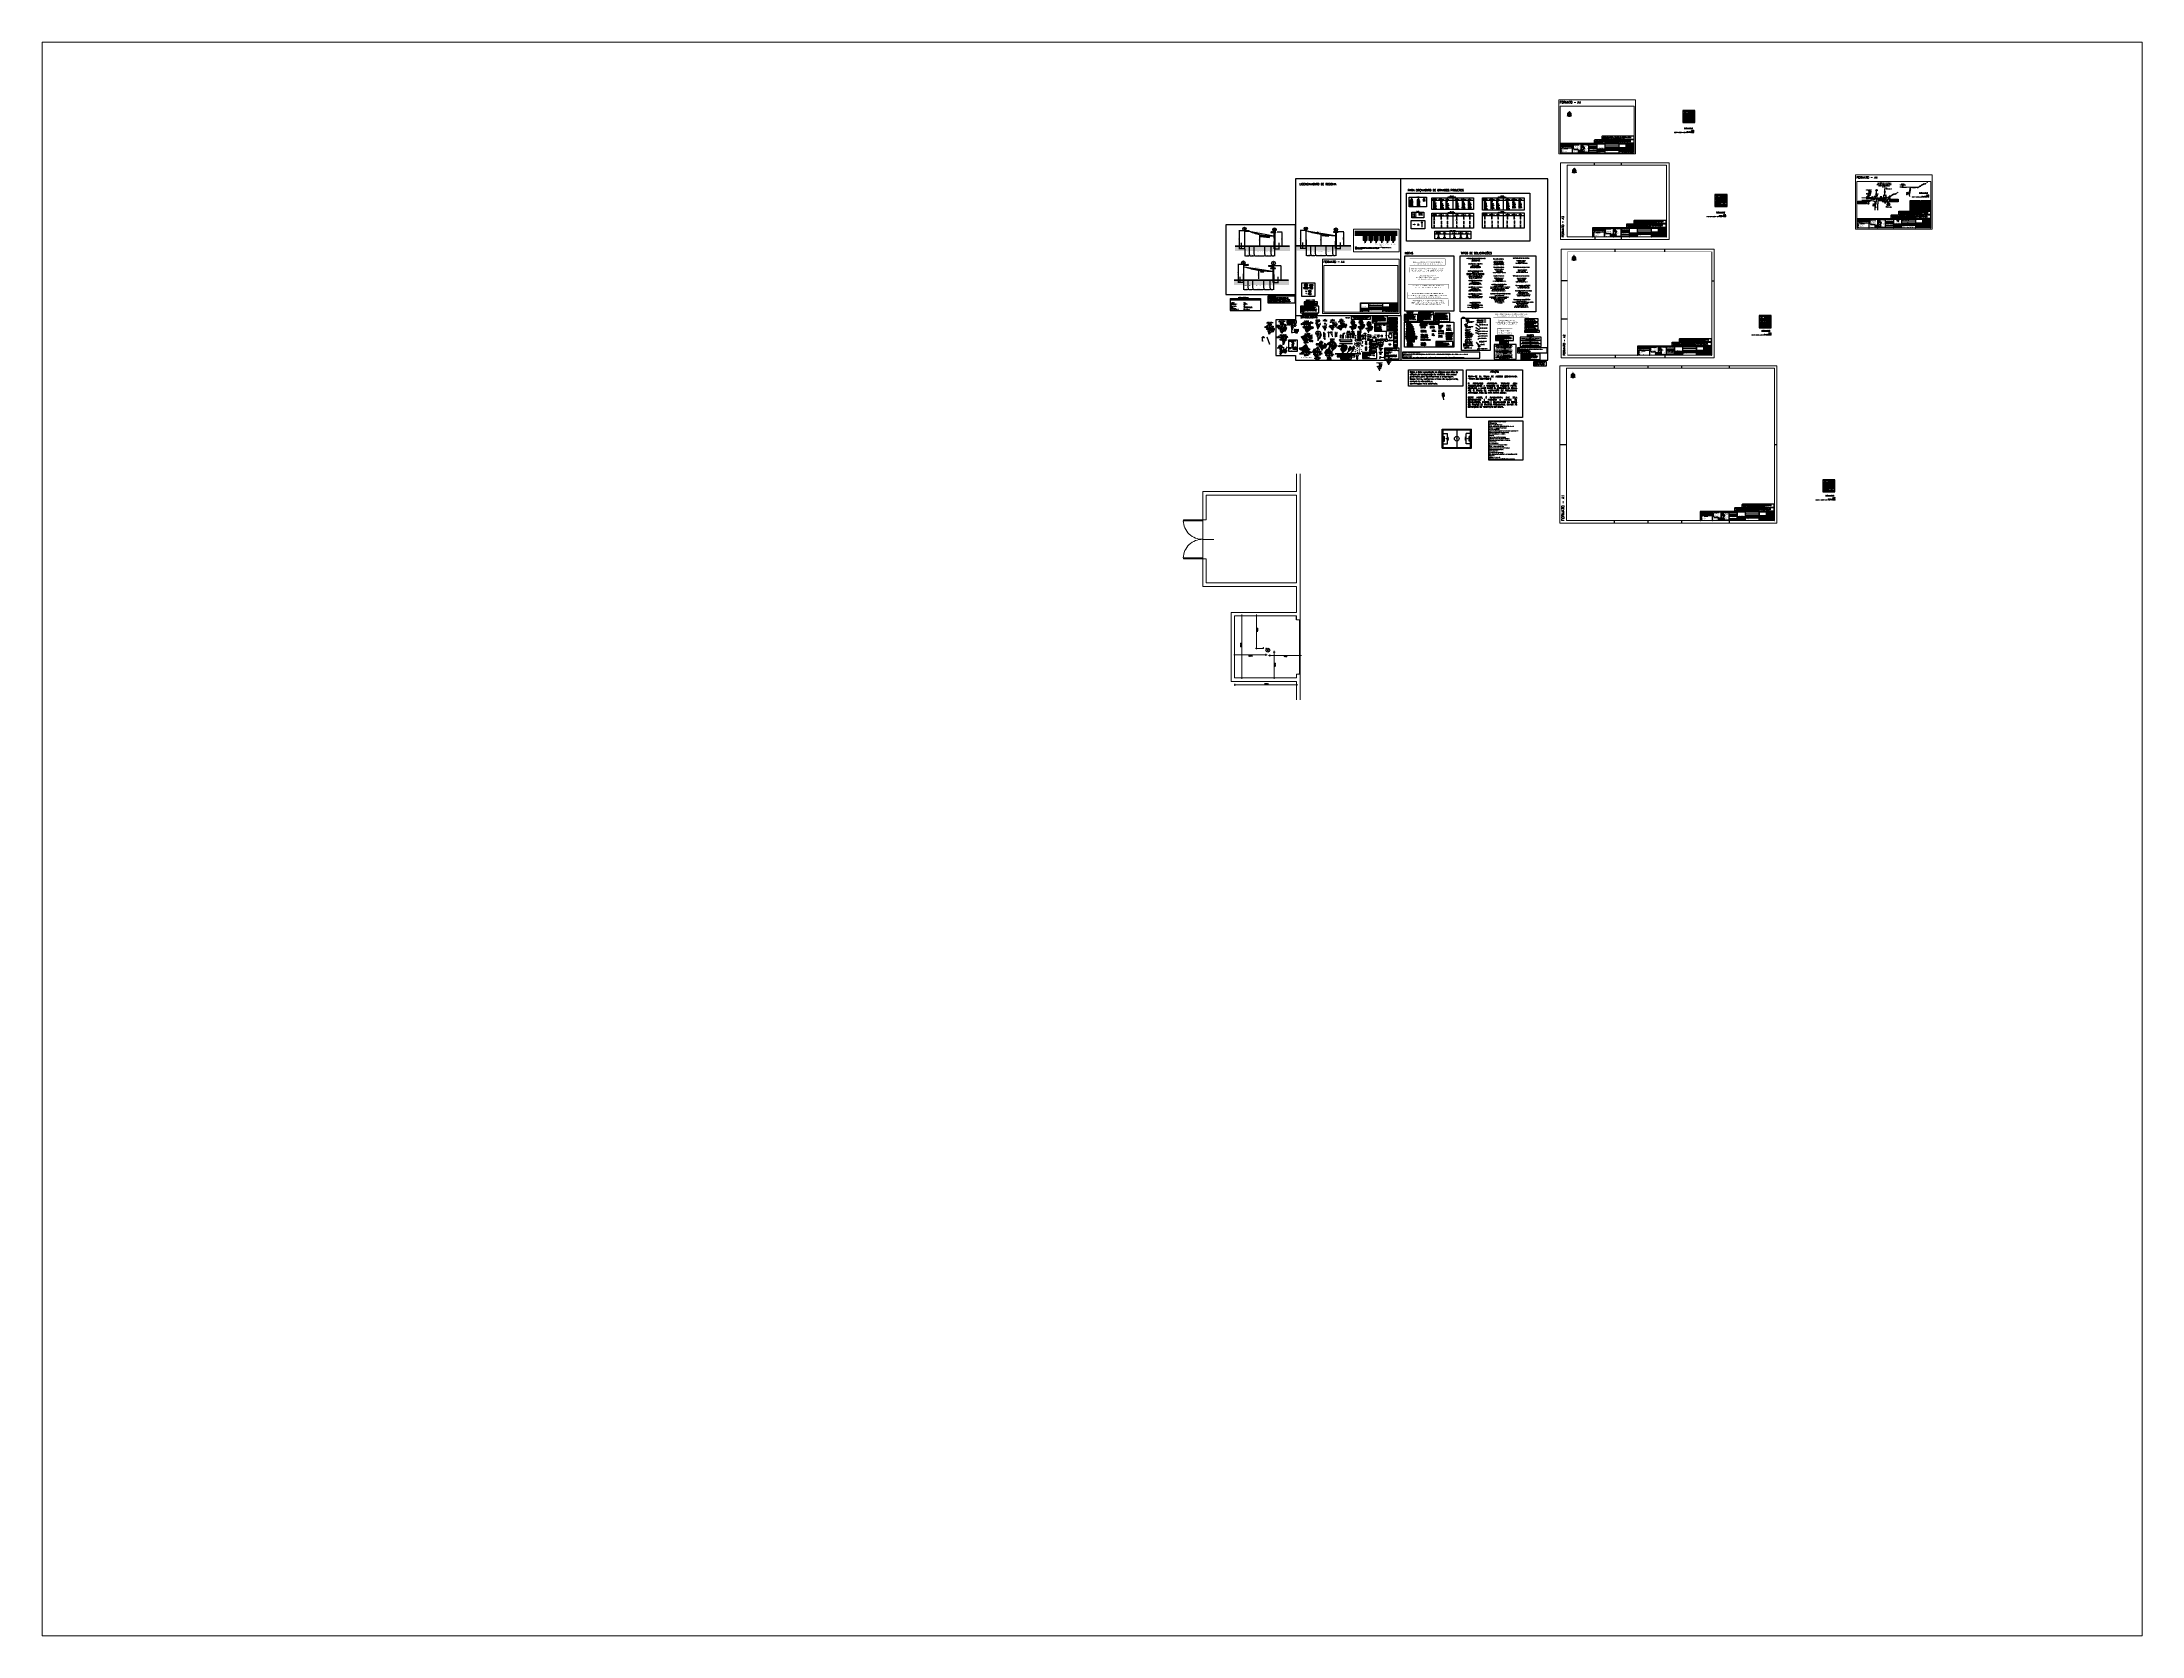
# Paper-space layout 'Layout2' of a CAD drawing. Header units: millimetres. Extents: x 26 to 231, y 20 to 176.
# The model-space entities are those that its viewports show. They can reach past a viewport. Long polylines and large blocks are cut down to what shows.
import ezdxf
from ezdxf.enums import TextEntityAlignment as Align
from ezdxf.lldxf.tags import DXFTag

# ---------------------------------------------------------------- set-up
doc = ezdxf.new("R2010")
doc.units = ezdxf.units.MM
for name, pattern in [('ACAD_ISO04W100', [30.5, 24, -3, 0.5, -3]), ('HIDDEN', [9.525, 6.35, -3.175]), ('LIN0', [0]), ('PDF_IMPORT', [1, 0.8, -0.2]), ('PHANTOM', [63.5, 31.75, -6.35, 6.35, -6.35, 6.35, -6.35]), ('TRAZOS2', [0.375, 0.25, -0.125])]:
    doc.linetypes.add(name, pattern=pattern)
for name, color, linetype in [('1', 7, 'Continuous'), ('A_EUIPAMENTOS', 2, 'Continuous'), ('A_TEXTO', 2, 'Continuous'), ('B_CASA', 7, 'Continuous'), ('B_DESENHO', 7, 'Continuous'), ('BT', 2, 'Continuous'), ('BT_PR3X150(70)AL', 2, 'Continuous'), ('CARIMBO', 90, 'Continuous'), ('COTAS_UTM', 2, 'Continuous'), ('DESENHO', 2, 'Continuous'), ('F-FAIXA D DOMÍNIO PROJETADA', 160, 'PHANTOM'), ('FORMATO', 5, 'Continuous'), ('MARCAÇÕES', 1, 'Continuous'), ('MT_3x2CAA-13.8kV', 4, 'Continuous'), ('NUMERO', 6, 'Continuous'), ('POSTES', 3, 'Continuous'), ('PRANCHA', 6, 'Continuous'), ('REDE-BT', 2, 'Continuous'), ('RUA', 1, 'Continuous'), ('TXT80B', 7, 'Continuous'), ('V_RUA', 1, 'Continuous'), ('ÁRVORE', 90, 'Continuous')]:
    doc.layers.add(name, color=color, linetype=linetype)
for name, color, linetype, lineweight in [('Arruamento', 14, 'Continuous', 5), ('DES-REDE-BT', 3, 'Continuous', 15), ('DES-REDE-MT', 4, 'Continuous', 25), ('DES-VEGETAÇÃO', 102, 'Continuous', 5), ('MARGEM FOLHA', 6, 'Continuous', 60), ('Nomeclatura_Existente', 2, 'Continuous', 13), ('POSTE', 3, 'Continuous', 13), ('REDE BT', 2, 'Continuous', 15), ('REDE MT', 4, 'Continuous', 25), ('TERRA', 251, 'Continuous', 5)]:
    doc.layers.add(name, color=color, linetype=linetype, lineweight=lineweight)
doc.styles.add('ARIAL', font='arial.ttf', dxfattribs={"height": 1.6})
doc.styles.add('CARIMBO', font='simplex.shx', dxfattribs={"height": 3})
doc.styles.add('Nome. Existente', font='romans.shx', dxfattribs={"height": 2})
doc.styles.add('Nome.Projetada', font='verdana.ttf', dxfattribs={"height": 2})
doc.styles.add('PADRÃO PROGEN', font='arial.ttf', dxfattribs={"height": 1.8})
doc.styles.add('REGUA100', font='ROMANS', dxfattribs={"height": 2.5})
doc.styles.add('REGUA120', font='ROMANS.SHX', dxfattribs={"height": 3})
doc.styles.add('REGUA60', font='ROMANS.SHX', dxfattribs={"height": 1.8})
doc.styles.add('ROMANS', font='ROMANS.shx', dxfattribs={"height": 1.8})
doc.styles.get("Standard").update_dxf_attribs({"font": 'arial.ttf'})
doc.linetypes.add('CERCA', pattern='A,12.7,-5.08,["X",Standard,S=3,R=0,X=-2.54,Y=-1.27],-2', length=19.78)
tags = doc.linetypes.add('GAS_LINE', pattern='A,12.7,-5.08,["GAS",Standard,S=2.54,R=0,X=-2.54,Y=-1.27],-6.35', length=24.13).pattern_tags.tags
tags[6] = DXFTag(74, 10)
doc.dimstyles.new('Copy of Standard', dxfattribs={"dimtxt": 1.5, "dimasz": 0.7, "dimexe": 1, "dimexo": 0.0625, "dimgap": 0.8, "dimtad": 1, "dimdec": 0, "dimzin": 0, "dimdsep": 46, "dimtxsty": 'REGUA60', "dimblk": 'OBLIQUE', "dimcen": 0.09, "dimclrt": 256, "dimadec": 0, "dimazin": 0, "dimtfac": 1, "dimtdec": 0, "dimtofl": 0, "dimtmove": 0, "dimatfit": 1, "dimldrblk": 'OBLIQUE', "dimfxl": 1, "dimfxlon": 1, "dimtolj": 1, "dimtzin": 0, "dimarcsym": 0})
doc.dimstyles.new('Escala 1 para 750', dxfattribs={"dimtxt": 2, "dimasz": 2.5, "dimexe": 1, "dimexo": 1, "dimgap": 1, "dimtad": 1, "dimdec": 0, "dimlfac": 0.5714, "dimdsep": 46, "dimtxsty": 'ROMANS', "dimcen": 0, "dimse1": 1, "dimse2": 1, "dimsd1": 1, "dimsd2": 1, "dimadec": 0, "dimazin": 0, "dimtfac": 1, "dimtdec": 0, "dimtmove": 0, "dimatfit": 3, "dimfxl": 1, "dimarcsym": 0})
doc.dimstyles.new('ISO-25', dxfattribs={"dimtxt": 2.5, "dimasz": 2.5, "dimexe": 1.25, "dimexo": 0.625, "dimtad": 1, "dimtxsty": 'Standard', "dimcen": 2.5, "dimadec": 0, "dimazin": 0, "dimtfac": 1, "dimtmove": 0, "dimatfit": 3, "dimfxl": 1, "dimarcsym": 0})
doc.dimstyles.new('MEDIDA', dxfattribs={"dimtxt": 1.8, "dimasz": 2.5, "dimexe": 0.18, "dimexo": 0.0625, "dimgap": 0.5, "dimtad": 0, "dimdec": 0, "dimzin": 0, "dimdsep": 46, "dimtxsty": 'REGUA60', "dimcen": 0.09, "dimse1": 1, "dimse2": 1, "dimsd1": 1, "dimsd2": 1, "dimclrt": 2, "dimadec": 0, "dimazin": 0, "dimtfac": 1, "dimtdec": 0, "dimtofl": 0, "dimtmove": 0, "dimatfit": 3, "dimfxl": 1, "dimtolj": 1, "dimtzin": 0, "dimarcsym": 0})
doc.dimstyles.new('PROJETADO', dxfattribs={"dimtxt": 1.5, "dimasz": 2.5, "dimexe": 0.18, "dimexo": 0.0625, "dimgap": -0.5, "dimtad": 0, "dimdec": 0, "dimzin": 0, "dimdsep": 46, "dimtxsty": 'REGUA60', "dimcen": 0.09, "dimse1": 1, "dimse2": 1, "dimsd1": 1, "dimsd2": 1, "dimclrt": 2, "dimadec": 0, "dimazin": 0, "dimtfac": 1, "dimtdec": 0, "dimtofl": 0, "dimtmove": 0, "dimatfit": 3, "dimfxl": 1, "dimtolj": 1, "dimtzin": 0, "dimarcsym": 0})

# ---------------------------------------------------------------- blocks, each defined once
blk = doc.blocks.new('data')
blk.add_attdef('DATA', text='', height=1.56).set_placement((0, 0), align=Align.MIDDLE_CENTER)
blk = doc.blocks.new('*U723')
blk.add_point((0, 0))
at = {"layer": 'POSTE'}
blk.add_lwpolyline([(-1.1, 1.5), (1.1, 1.5), (1.1, -1.5), (-1.1, -1.5)], close=True, dxfattribs=at)
at = {"style": 'ROMANS'}
for tag, flags, p in [('COORD', 13, (-12.6, 2.4)), ('POSTE', 5, (-12.6, -0.5)), ('MONO', 5, (10.8, 2.7)), ('BIF', 5, (10.8, -0.2)), ('MT1', 5, (-12.6, -3.4)), ('MT2', 5, (-12.6, -6.3)), ('MT3', 5, (-12.6, -9.2)), ('BT1', 5, (-12.6, -12.1)), ('BT2', 5, (-12.6, -15.1)), ('TRIF', 5, (10.8, -3.2))]:
    blk.add_attdef(tag, text='', height=1.8, dxfattribs=dict(at, flags=flags)).set_placement(p, align=Align.MIDDLE_CENTER)
blk = doc.blocks.new('*D682')
at = {"layer": 'Defpoints', "color": 0, "transparency": 16777216}
for p in [(836690.4, 7533696.4), (836690.7, 7533700.6), (836720.4, 7533694.5)]:
    blk.add_point(p, dxfattribs=at)
at = {"color": 2, "transparency": 16777216, "insert": (836704.2, 7533699.7), "char_height": 1.8, "attachment_point": 5, "rotation": 356.22591, "style": 'REGUA60'}
blk.add_mtext('\\A1;30m', dxfattribs=at)
blk = doc.blocks.new('*U721')
blk.add_point((0, 0))
at = {"layer": 'POSTE'}
blk.add_lwpolyline([(-1.1, 1.5), (1.1, 1.5), (1.1, -1.5), (-1.1, -1.5)], close=True, dxfattribs=at)
at = {"style": 'ROMANS'}
for tag, flags, p in [('COORD', 13, (-12.6, 2.4)), ('POSTE', 5, (-12.6, -0.5)), ('MONO', 5, (10.8, 2.7)), ('BIF', 5, (10.8, -0.2)), ('MT1', 5, (-12.6, -3.4)), ('MT2', 5, (-12.6, -6.3)), ('MT3', 5, (-12.6, -9.2)), ('BT1', 5, (-12.6, -12.1)), ('BT2', 5, (-12.6, -15.1)), ('TRIF', 5, (10.8, -3.2))]:
    blk.add_attdef(tag, text='', height=1.8, dxfattribs=dict(at, flags=flags)).set_placement(p, align=Align.MIDDLE_CENTER)
blk = doc.blocks.new('*U722')
blk.add_point((0, 0))
at = {"layer": 'POSTE'}
blk.add_lwpolyline([(-1.4, 1.2), (0.6, 1.7), (1.4, -1.2), (-0.6, -1.7)], close=True, dxfattribs=at)
at = {"style": 'ROMANS'}
for tag, flags, p in [('COORD', 13, (-12.6, 2.4)), ('POSTE', 5, (-12.6, -0.5)), ('MONO', 5, (10.8, 2.7)), ('BIF', 5, (10.8, -0.2)), ('MT1', 5, (-12.6, -3.4)), ('MT2', 5, (-12.6, -6.3)), ('MT3', 5, (-12.6, -9.2)), ('BT1', 5, (-12.6, -12.1)), ('BT2', 5, (-12.6, -15.1)), ('TRIF', 5, (10.8, -3.2))]:
    blk.add_attdef(tag, text='', height=1.8, dxfattribs=dict(at, flags=flags)).set_placement(p, align=Align.MIDDLE_CENTER)
blk = doc.blocks.new('bloco35')
for p, q in [((3653.4, 1778.7), (3653.4, 1790)), ((3660.9, 1778.7), (3653.4, 1778.7)), ((3660.9, 1790), (3660.9, 1778.7))]:
    blk.add_line(p, q)
blk = doc.blocks.new('SETA SOLICITANTE')
h = blk.add_hatch(color=6)
h.paths.add_polyline_path([(-1, 4), (0, 0), (0, 3.4)])
h.paths.add_polyline_path([(0.9, 4), (0, 3.4), (0, 0)])
blk.add_hatch(color=6).paths.add_polyline_path([(0, 0), (0.9, 4), (0, 3.4)])
at = {"color": 6, "flags": 128}
for points in [[(-2.5, 18.7), (2.5, 13.8)], [(-2.5, 13.8), (2.5, 18.7)], [(0, 0), (-1, 4), (0, 3.4)], [(0, 3.4), (0, 29)], [(0, 0), (0.9, 4), (0, 3.4)]]:
    blk.add_lwpolyline(points, dxfattribs=at)
blk = doc.blocks.new('BLOCO31')
blk.add_line((3611.6, 1826.3), (3613.8, 1825.1))
blk.add_lwpolyline([(3611.6, 1826.3), (3613.8, 1826.3), (3613.8, 1825.1), (3611.6, 1825.1)], close=True)
blk = doc.blocks.new('*U683')
blk.add_blockref('bloco35', (-3657.2, -1778.7))
at = {"color": 0, "linetype": 'ByBlock', "lineweight": -3}
blk.add_blockref('SETA SOLICITANTE', (-0.1, 7.5), dxfattribs=at)
at = {"rotation": 270}
blk.add_blockref('BLOCO31', (-1825.7, 3613.8), dxfattribs=at)
blk = doc.blocks.new('_Oblique')
at = {"color": 0, "linetype": 'ByBlock', "lineweight": -2}
blk.add_line((-0.5, -0.5), (0.5, 0.5), dxfattribs=at)
blk = doc.blocks.new('*D684')
at = {"color": 0, "lineweight": -2, "transparency": 16777216}
for p, q in [((836754.4, 7533698.7), (836755.8, 7533700.1)), ((836755.1, 7533699.4), (836758.3, 7533696.2)), ((836757.6, 7533695.5), (836759, 7533696.9))]:
    blk.add_line(p, q, dxfattribs=at)
at = {"layer": 'Defpoints', "color": 0, "transparency": 16777216}
for p in [(836752.5, 7533696.7), (836755.7, 7533693.6), (836758.3, 7533696.2)]:
    blk.add_point(p, dxfattribs=at)
at = {"color": 0, "lineweight": -2, "transparency": 16777216, "xscale": 0.7, "yscale": 0.7, "zscale": 0.7}
for p, rotation in [((836755.1, 7533699.4), 135.5312577795859), ((836758.3, 7533696.2), 315.5312577795859)]:
    blk.add_blockref('_Oblique', p, dxfattribs=dict(at, rotation=rotation))
at = {"transparency": 16777216, "insert": (836757.9, 7533699), "char_height": 1.8, "attachment_point": 5, "rotation": 315.53126, "style": 'REGUA60'}
blk.add_mtext('\\A1;1m', dxfattribs=at)
blk = doc.blocks.new('*D685')
at = {"color": 0, "lineweight": -2, "transparency": 16777216}
for p, q in [((836740.7, 7533700), (836734.3, 7533699.9)), ((836734.3, 7533699.9), (836734.3, 7533697.1)), ((836734.3, 7533697.1), (836740.7, 7533697.2)), ((836740.7, 7533697.2), (836740.7, 7533700))]:
    blk.add_line(p, q, dxfattribs=at)
at = {"layer": 'Defpoints', "color": 0, "transparency": 16777216}
for p in [(836720.4, 7533694.5), (836755.6, 7533698.9), (836755.7, 7533695.1)]:
    blk.add_point(p, dxfattribs=at)
at = {"color": 2, "transparency": 16777216, "insert": (836737.5, 7533698.6), "char_height": 1.8, "attachment_point": 5, "rotation": 0.98054, "style": 'REGUA60'}
blk.add_mtext('\\A1;40m', dxfattribs=at)
blk = doc.blocks.new('SETA BT')
blk.add_solid([(5, 1), (5, -1), (0, 0)])
blk = doc.blocks.new('seta')
blk.add_line((-8.3, -0.3), (-8.3, -0.3))
at = {"layer": 'REDE-BT', "xscale": 0.635, "yscale": 0.635, "zscale": 0.635}
blk.add_blockref('SETA BT', (0, 0), dxfattribs=at)
blk = doc.blocks.new('*U686')
at = {"layer": 'REDE MT', "xscale": 0.635, "yscale": 0.635, "zscale": 0.635}
blk.add_blockref('SETA BT', (0, 0), dxfattribs=at)
blk = doc.blocks.new('*U687')
blk.add_line((-8.3, -0.3), (-8.3, -0.3))
at = {"layer": 'REDE-BT', "xscale": 0.635, "yscale": 0.635, "zscale": 0.635}
blk.add_blockref('SETA BT', (0, 0), dxfattribs=at)
blk = doc.blocks.new('bloco8')
for p, q in [((3222, 1794.9), (3219.4, 1793.5)), ((3220.8, 1795.1), (3219.8, 1794.6)), ((3222.7, 1793.6), (3220.1, 1792.2)), ((3221.5, 1793.9), (3220.5, 1793.3)), ((3229.8, 1777.5), (3221.4, 1792.9)), ((3227.7, 1795), (3224.8, 1794.4)), ((3226.9, 1795.6), (3225.4, 1795.3)), ((3226.3, 1796.1), (3225.8, 1796.1)), ((3229.8, 1777.5), (3226.3, 1794.7))]:
    blk.add_line(p, q)
blk = doc.blocks.new('CHAVE')
blk.add_line((0, 0), (-2.8, 3.3))
at = {"style": 'CARIMBO'}
blk.add_text('S', height=3.12, rotation=45.39466, dxfattribs=at).set_placement((-1, -0.4))
blk = doc.blocks.new('I$C7A5C9564')
blk.add_line((0, 0), (9.5, 0))
at = {"lineweight": -3}
blk.add_line((12.3, 0), (27.6, 0), dxfattribs=at)
blk = doc.blocks.new('CCC')
at = {"lineweight": -3}
blk.add_blockref('I$C7A5C9564', (231672, 163000.8), dxfattribs=at)
at = {"lineweight": -3, "rotation": 270}
blk.add_blockref('CHAVE', (231681.5, 163000.8), dxfattribs=at)
blk = doc.blocks.new('BR')
at = {"linetype": 'Continuous'}
blk.add_lwpolyline([(0.0121, 0), (0.0075, 0), (0.0068, 0.002), (0.0053, -0.002), (0.0046, 0), (0, 0)], dxfattribs=at)
blk = doc.blocks.new('PONTO')
at = {"layer": 'ÁRVORE'}
blk.add_circle((0, 0), 2.38, dxfattribs=at)
at = {"layer": 'ÁRVORE', "style": 'ROMANS', "flags": 4}
blk.add_attdef('XX', text='', height=1.8, dxfattribs=at).set_placement((0, 0), align=Align.MIDDLE_CENTER)
blk = doc.blocks.new('xx')
at = {"layer": 'MARCAÇÕES'}
for p, q in [((0.5, 0.7), (-0.5, -0.7)), ((-0.5, 0.7), (0.5, -0.7))]:
    blk.add_line(p, q, dxfattribs=at)
blk = doc.blocks.new('ATERR PROJ')
at = {"lineweight": -3}
for p, q in [((-1.5, 17.6), (1.5, 17.6)), ((-0.8, 18.3), (0.8, 18.3)), ((-0.2, 19), (0.2, 19)), ((0, 17.6), (0, 0))]:
    blk.add_line(p, q, dxfattribs=at)
blk.add_circle((0, 18), 1.68)
blk = doc.blocks.new('9_600DT')
at = {"layer": 'REDE BT', "style": 'ROMANS'}
blk.add_text('9/600', height=1.8, dxfattribs=at).set_placement((705.4, 1457.4))
blk = doc.blocks.new('11_600DT')
at = {"layer": 'REDE BT', "style": 'ROMANS'}
blk.add_text('11/600 ', height=1.8, dxfattribs=at).set_placement((703.7, 1453.8))
blk = doc.blocks.new('11_1000DT')
at = {"layer": 'REDE BT', "style": 'ROMANS'}
blk.add_text('11/1000', height=1.8, dxfattribs=at).set_placement((703.7, 1450.8))
blk = doc.blocks.new('11_1500DT')
at = {"layer": 'REDE BT', "style": 'ROMANS'}
blk.add_text('11/1500', height=1.8, dxfattribs=at).set_placement((703.7, 1447.9))
blk = doc.blocks.new('11_2000DT')
at = {"layer": 'REDE BT', "style": 'ROMANS'}
blk.add_text('11/2000', height=1.8, dxfattribs=at).set_placement((703.7, 1445))
blk = doc.blocks.new('11_2500DT')
at = {"layer": 'REDE BT', "style": 'ROMANS'}
blk.add_text('11/2500', height=1.8, dxfattribs=at).set_placement((703.7, 1442.1))
blk = doc.blocks.new('12_600DT')
at = {"layer": 'REDE BT', "style": 'ROMANS'}
blk.add_text('12/600', height=1.8, dxfattribs=at).set_placement((703.7, 1439.2))
blk = doc.blocks.new('12_1000DT')
at = {"layer": 'REDE BT', "style": 'ROMANS'}
blk.add_text('12/1000', height=1.8, dxfattribs=at).set_placement((703.7, 1436.3))
blk = doc.blocks.new('12_2000DT')
at = {"layer": 'REDE BT', "style": 'ROMANS'}
blk.add_text('12/2000', height=1.8, dxfattribs=at).set_placement((703.7, 1433.4))
blk = doc.blocks.new('12_2500')
at = {"layer": 'REDE BT', "style": 'ROMANS'}
blk.add_text('12/2500', height=1.8, dxfattribs=at).set_placement((703.7, 1430.4))
blk = doc.blocks.new('9_600CC')
at = {"layer": 'DES-VEGETAÇÃO', "style": 'ROMANS'}
blk.add_text('9/600', height=1.8, dxfattribs=at).set_placement((731.7, 1457.4))
blk = doc.blocks.new('11_600CC')
at = {"layer": 'DES-VEGETAÇÃO', "style": 'ROMANS'}
blk.add_text('11/600 ', height=1.8, dxfattribs=at).set_placement((730.3, 1453.8))
blk = doc.blocks.new('11_1000CC')
at = {"layer": 'DES-VEGETAÇÃO', "style": 'ROMANS'}
blk.add_text('11/1000', height=1.8, dxfattribs=at).set_placement((730.3, 1450.8))
blk = doc.blocks.new('11_1500CC')
at = {"layer": 'DES-VEGETAÇÃO', "style": 'ROMANS'}
blk.add_text('11/1500', height=1.8, dxfattribs=at).set_placement((730.3, 1447.9))
blk = doc.blocks.new('11_2000CC')
at = {"layer": 'DES-VEGETAÇÃO', "style": 'ROMANS'}
blk.add_text('11/2000', height=1.8, dxfattribs=at).set_placement((730.3, 1445))
blk = doc.blocks.new('11_2500CC')
at = {"layer": 'DES-VEGETAÇÃO', "style": 'ROMANS'}
blk.add_text('11/2500', height=1.8, dxfattribs=at).set_placement((730.3, 1442.1))
blk = doc.blocks.new('12_600CC')
at = {"layer": 'DES-VEGETAÇÃO', "style": 'ROMANS'}
blk.add_text('12/600', height=1.8, dxfattribs=at).set_placement((730.3, 1439.2))
blk = doc.blocks.new('12_1000CC')
at = {"layer": 'DES-VEGETAÇÃO', "style": 'ROMANS'}
blk.add_text('12/1000', height=1.8, dxfattribs=at).set_placement((730.3, 1436.3))
blk = doc.blocks.new('12_2000CC')
at = {"layer": 'DES-VEGETAÇÃO', "style": 'ROMANS'}
blk.add_text('12/2000', height=1.8, dxfattribs=at).set_placement((730.3, 1433.4))
blk = doc.blocks.new('12_2500CC')
at = {"layer": 'DES-VEGETAÇÃO', "style": 'ROMANS'}
blk.add_text('12/2500', height=1.8, dxfattribs=at).set_placement((730.3, 1430.4))
blk = doc.blocks.new('9_600FIB')
at = {"layer": 'REDE MT', "style": 'ROMANS'}
blk.add_text('9/600', height=1.8, dxfattribs=at).set_placement((753.7, 1457.4))
blk = doc.blocks.new('11_600FIB')
at = {"layer": 'REDE MT', "style": 'ROMANS'}
blk.add_text('11/600 ', height=1.8, dxfattribs=at).set_placement((753.1, 1453.8))
blk = doc.blocks.new('12_600FIB')
at = {"layer": 'REDE MT', "style": 'ROMANS'}
blk.add_text('12/600', height=1.8, dxfattribs=at).set_placement((753.1, 1450.2))
blk = doc.blocks.new('2_10KVA')
at = {"layer": 'REDE BT', "style": 'ROMANS'}
blk.add_text('I-2-10kVA', height=1.8, dxfattribs=at).set_placement((713.5, 1403.3, 0))
blk = doc.blocks.new('2_15KVA')
at = {"layer": 'REDE BT', "style": 'ROMANS'}
blk.add_text('I-2-15kVA', height=1.8, dxfattribs=at).set_placement((713.5, 1399, 0))
blk = doc.blocks.new('1_10KVA')
at = {"layer": 'REDE BT', "style": 'ROMANS'}
blk.add_text('I-1-10kVA', height=1.8, dxfattribs=at).set_placement((713.5, 1393.8, 0))
blk = doc.blocks.new('1_15kVA')
at = {"layer": 'REDE BT', "style": 'ROMANS'}
blk.add_text('I-1-15kVA', height=1.8, dxfattribs=at).set_placement((713.5, 1389.5, 0))
blk = doc.blocks.new('3_30KVA')
at = {"layer": 'REDE BT', "style": 'ROMANS'}
blk.add_text('I-3-30kVA', height=1.8, dxfattribs=at).set_placement((737.4, 1403.3, 0))
blk = doc.blocks.new('3_75KVA')
at = {"layer": 'REDE BT', "style": 'ROMANS'}
blk.add_text('I-3-75kVA', height=1.8, dxfattribs=at).set_placement((737.3, 1400.1, 0))
blk = doc.blocks.new('3_150kVA')
at = {"layer": 'REDE BT', "style": 'ROMANS'}
blk.add_text('I-3-150kVA', height=1.8, dxfattribs=at).set_placement((737.3, 1396.3, 0))
blk = doc.blocks.new('PODA')
at = {"layer": 'DES-REDE-BT', "insert": (727.6, 1371.4), "char_height": 1.8, "attachment_point": 1, "style": 'ROMANS'}
blk.add_mtext_dynamic_manual_height_columns('1 PODA', width=28.547, gutter_width=9, heights=[0], dxfattribs=at)
blk = doc.blocks.new('SI1_DT')
at = {"layer": 'REDE BT', "style": 'ROMANS'}
blk.add_text('SI1', height=1.8, dxfattribs=at).set_placement((811.2, 1318.7))
blk = doc.blocks.new('SI3_DT')
at = {"layer": 'REDE BT', "style": 'ROMANS'}
blk.add_text('SI3', height=1.8, dxfattribs=at).set_placement((811.2, 1315.7))
blk = doc.blocks.new('SI4_DT')
at = {"layer": 'REDE BT', "style": 'ROMANS'}
blk.add_text('SI4', height=1.8, dxfattribs=at).set_placement((811.2, 1312.7))
blk = doc.blocks.new('SI1_DT_2000')
at = {"layer": 'REDE BT', "style": 'ROMANS'}
blk.add_text('SI1', height=1.8, dxfattribs=at).set_placement((834.8, 1318.7))
blk = doc.blocks.new('SI3_DT_2000')
at = {"layer": 'REDE BT', "style": 'ROMANS'}
blk.add_text('SI3', height=1.8, dxfattribs=at).set_placement((834.8, 1315.7))
blk = doc.blocks.new('SI4_DT_2000')
at = {"layer": 'REDE BT', "style": 'ROMANS'}
blk.add_text('SI4', height=1.8, dxfattribs=at).set_placement((834.8, 1312.7))
blk = doc.blocks.new('SI1_CC')
at = {"layer": 'DES-REDE-BT', "style": 'ROMANS'}
blk.add_text('SI1', height=1.8, dxfattribs=at).set_placement((872.9, 1318.7))
blk = doc.blocks.new('SI3_CC')
at = {"layer": 'DES-REDE-BT', "style": 'ROMANS'}
blk.add_text('SI3', height=1.8, dxfattribs=at).set_placement((872.9, 1315.7))
blk = doc.blocks.new('SI4_CC')
at = {"layer": 'DES-REDE-BT', "style": 'ROMANS'}
blk.add_text('SI4', height=1.8, dxfattribs=at).set_placement((872.9, 1312.7))
blk = doc.blocks.new('SI1_CC_1000_1500')
at = {"layer": 'DES-REDE-BT', "style": 'ROMANS'}
blk.add_text('SI1', height=1.8, dxfattribs=at).set_placement((897.6, 1318.7))
blk = doc.blocks.new('SI3_CC_1000_1500')
at = {"layer": 'DES-REDE-BT', "style": 'ROMANS'}
blk.add_text('SI3', height=1.8, dxfattribs=at).set_placement((897.6, 1315.7))
blk = doc.blocks.new('SI4_CC_1000_1500')
at = {"layer": 'DES-REDE-BT', "style": 'ROMANS'}
blk.add_text('SI4', height=1.8, dxfattribs=at).set_placement((897.6, 1312.7))
blk = doc.blocks.new('SI1_CC_2000')
at = {"layer": 'DES-REDE-BT', "style": 'ROMANS'}
blk.add_text('SI1', height=1.8, dxfattribs=at).set_placement((922.1, 1318.7))
blk = doc.blocks.new('SI3_CC_2000')
at = {"layer": 'DES-REDE-BT', "style": 'ROMANS'}
blk.add_text('SI3', height=1.8, dxfattribs=at).set_placement((922.1, 1315.7))
blk = doc.blocks.new('SI4_CC_2000')
at = {"layer": 'DES-REDE-BT', "style": 'ROMANS'}
blk.add_text('SI4', height=1.8, dxfattribs=at).set_placement((922.1, 1312.7))
blk = doc.blocks.new('CE2DT')
at = {"layer": 'REDE BT', "style": 'ROMANS'}
blk.add_text('CE2.C', height=1.8, dxfattribs=at).set_placement((794.5, 1451.4))
blk = doc.blocks.new('CE3DT')
at = {"layer": 'REDE BT', "style": 'ROMANS'}
blk.add_text('CE3.C', height=1.8, dxfattribs=at).set_placement((794.5, 1445.4))
blk = doc.blocks.new('CE4DT')
at = {"layer": 'REDE BT', "style": 'ROMANS'}
blk.add_text('CE4.C', height=1.8, dxfattribs=at).set_placement((794.5, 1448.4))
blk = doc.blocks.new('CE3PR_DT')
at = {"layer": 'REDE BT', "style": 'ROMANS'}
blk.add_text('CE3-PR', height=1.8, dxfattribs=at).set_placement((794.5, 1442.4))
blk = doc.blocks.new('CE3TR_DT')
at = {"layer": 'REDE BT', "style": 'ROMANS'}
blk.add_text('CE3-TR', height=1.8, dxfattribs=at).set_placement((794.5, 1439.4))
blk = doc.blocks.new('CE2TR_DT')
at = {"layer": 'REDE BT', "style": 'ROMANS'}
blk.add_text('CE2-TR', height=1.8, dxfattribs=at).set_placement((794.5, 1436.4))
blk = doc.blocks.new('CE2PR_DT')
at = {"layer": 'REDE BT', "style": 'ROMANS'}
blk.add_text('CE2-PR', height=1.8, dxfattribs=at).set_placement((794.5, 1433.4))
blk = doc.blocks.new('CE2CE3DT')
at = {"layer": 'REDE BT', "style": 'ROMANS'}
blk.add_text('CE2.CE3.C', height=1.8, dxfattribs=at).set_placement((794.5, 1430.4))
blk = doc.blocks.new('CE23DT')
at = {"layer": 'REDE BT', "style": 'ROMANS'}
blk.add_text('CE2.3.C', height=1.8, dxfattribs=at).set_placement((794.5, 1427.4))
blk = doc.blocks.new('CE2BAH_DT')
at = {"layer": 'REDE BT', "style": 'ROMANS'}
blk.add_text('CE2.BAH', height=1.8, dxfattribs=at).set_placement((794.5, 1424.4))
blk = doc.blocks.new('CE3CE3DT')
at = {"layer": 'REDE BT', "style": 'ROMANS'}
blk.add_text('CE3.CE3.C', height=1.8, dxfattribs=at).set_placement((794.5, 1421.9))
blk = doc.blocks.new('CE3N3_DT')
at = {"layer": 'REDE BT', "style": 'ROMANS'}
blk.add_text('CE3N3-PR', height=1.8, dxfattribs=at).set_placement((794.5, 1419.1))
blk = doc.blocks.new('CE2DT_1000_1500')
at = {"layer": 'REDE BT', "style": 'ROMANS'}
blk.add_text('CE2.C', height=1.8, dxfattribs=at).set_placement((820.8, 1448.6))
blk = doc.blocks.new('CE4DT_1000_1500')
at = {"layer": 'REDE BT', "style": 'ROMANS'}
blk.add_text('CE4.C', height=1.8, dxfattribs=at).set_placement((820.8, 1445.6))
blk = doc.blocks.new('CE3DT_1000_1500')
at = {"layer": 'REDE BT', "style": 'ROMANS'}
blk.add_text('CE3.C', height=1.8, dxfattribs=at).set_placement((820.8, 1442.6))
blk = doc.blocks.new('CE3PR_DT_1000_1500')
at = {"layer": 'REDE BT', "style": 'ROMANS'}
blk.add_text('CE3-PR', height=1.8, dxfattribs=at).set_placement((820.8, 1439.6))
blk = doc.blocks.new('CE2PR_DT_1000_1500')
at = {"layer": 'REDE BT', "style": 'ROMANS'}
blk.add_text('CE2-PR', height=1.8, dxfattribs=at).set_placement((820.8, 1436.2))
blk = doc.blocks.new('CE23_DT_1000_1500')
at = {"layer": 'REDE BT', "style": 'ROMANS'}
blk.add_text('CE2.3.C', height=1.8, dxfattribs=at).set_placement((820.8, 1430.2))
blk = doc.blocks.new('CE2BAH_DT_1000_1500')
at = {"layer": 'REDE BT', "style": 'ROMANS'}
blk.add_text('CE2.BAH', height=1.8, dxfattribs=at).set_placement((820.8, 1427.2))
blk = doc.blocks.new('CE3CE3_DT_1000_1500')
at = {"layer": 'REDE BT', "style": 'ROMANS'}
blk.add_text('CE3.CE3.C', height=1.8, dxfattribs=at).set_placement((820.8, 1424.1))
blk = doc.blocks.new('CE3N3_DT_1000_1500')
at = {"layer": 'REDE BT', "style": 'ROMANS'}
blk.add_text('CE3N3-PR', height=1.8, dxfattribs=at).set_placement((820.8, 1421.3))
blk = doc.blocks.new('CE2_DT_2000')
at = {"layer": 'REDE BT', "style": 'ROMANS'}
blk.add_text('CE2.C', height=1.8, dxfattribs=at).set_placement((842.4, 1448.6))
blk = doc.blocks.new('CE4_DT_2000')
at = {"layer": 'REDE BT', "style": 'ROMANS'}
blk.add_text('CE4.C', height=1.8, dxfattribs=at).set_placement((842.4, 1445.6))
blk = doc.blocks.new('CE3_DT_2000')
at = {"layer": 'REDE BT', "style": 'ROMANS'}
blk.add_text('CE3.C', height=1.8, dxfattribs=at).set_placement((842.4, 1442.6))
blk = doc.blocks.new('CE3PR_DT_2000')
at = {"layer": 'REDE BT', "style": 'ROMANS'}
blk.add_text('CE3-PR', height=1.8, dxfattribs=at).set_placement((842.4, 1439.6))
blk = doc.blocks.new('CE2CE3_DT_2000')
at = {"layer": 'REDE BT', "style": 'ROMANS'}
blk.add_text('CE2.CE3.C', height=1.8, dxfattribs=at).set_placement((842.4, 1433.2))
blk = doc.blocks.new('CE23_DT_2000')
at = {"layer": 'REDE BT', "style": 'ROMANS'}
blk.add_text('CE2.3.C', height=1.8, dxfattribs=at).set_placement((842.4, 1430.2))
blk = doc.blocks.new('CE2BAH_DT_2000')
at = {"layer": 'REDE BT', "style": 'ROMANS'}
blk.add_text('CE2.BAH', height=1.8, dxfattribs=at).set_placement((842.4, 1427.2))
blk = doc.blocks.new('CE3CE3_DT_2000')
at = {"layer": 'REDE BT', "style": 'ROMANS'}
blk.add_text('CE3.CE3.C', height=1.8, dxfattribs=at).set_placement((842.4, 1424.1))
blk = doc.blocks.new('CE3N3_DT_2000')
at = {"layer": 'REDE BT', "style": 'ROMANS'}
blk.add_text('CE3N3-PR', height=1.8, dxfattribs=at).set_placement((842.4, 1421.3))
blk = doc.blocks.new('CE2_CC')
at = {"layer": 'DES-REDE-BT', "style": 'ROMANS'}
blk.add_text('CE2.C', height=1.8, dxfattribs=at).set_placement((881, 1451.4))
blk = doc.blocks.new('CE4_CC')
at = {"layer": 'DES-REDE-BT', "style": 'ROMANS'}
blk.add_text('CE4.C', height=1.8, dxfattribs=at).set_placement((881, 1448.4))
blk = doc.blocks.new('CE3_CC')
at = {"layer": 'DES-REDE-BT', "style": 'ROMANS'}
blk.add_text('CE3.C', height=1.8, dxfattribs=at).set_placement((881, 1445.4))
blk = doc.blocks.new('CE3PR_CC')
at = {"layer": 'DES-REDE-BT', "style": 'ROMANS'}
blk.add_text('CE3-PR', height=1.8, dxfattribs=at).set_placement((881, 1442.4))
blk = doc.blocks.new('CE3TR_CC')
at = {"layer": 'DES-REDE-BT', "style": 'ROMANS'}
blk.add_text('CE3-TR', height=1.8, dxfattribs=at).set_placement((881, 1439.4))
blk = doc.blocks.new('CE2TR_CC')
at = {"layer": 'DES-REDE-BT', "style": 'ROMANS'}
blk.add_text('CE2-TR', height=1.8, dxfattribs=at).set_placement((881, 1436.4))
blk = doc.blocks.new('CE2PR_CC')
at = {"layer": 'DES-REDE-BT', "style": 'ROMANS'}
blk.add_text('CE2-PR', height=1.8, dxfattribs=at).set_placement((881, 1433.4))
blk = doc.blocks.new('CE2CE3_CC')
at = {"layer": 'DES-REDE-BT', "style": 'ROMANS'}
blk.add_text('CE2.CE3.C', height=1.8, dxfattribs=at).set_placement((881, 1430.4))
blk = doc.blocks.new('CE23_CC')
at = {"layer": 'DES-REDE-BT', "style": 'ROMANS'}
blk.add_text('CE2.3.C', height=1.8, dxfattribs=at).set_placement((881, 1427.4))
blk = doc.blocks.new('CE2BAH_CC')
at = {"layer": 'DES-REDE-BT', "style": 'ROMANS'}
blk.add_text('CE2.BAH', height=1.8, dxfattribs=at).set_placement((881, 1424.4))
blk = doc.blocks.new('CE3CE3_CC')
at = {"layer": 'DES-REDE-BT', "style": 'ROMANS'}
blk.add_text('CE3.CE3.C', height=1.8, dxfattribs=at).set_placement((881, 1421.9))
blk = doc.blocks.new('CE3N3_CC')
at = {"layer": 'DES-REDE-BT', "style": 'ROMANS'}
blk.add_text('CE3N3-PR', height=1.8, dxfattribs=at).set_placement((881, 1419.1))
blk = doc.blocks.new('CE2_CC_1000_1500')
at = {"layer": 'DES-REDE-BT', "style": 'ROMANS'}
blk.add_text('CE2.C', height=1.8, dxfattribs=at).set_placement((904.9, 1451.4))
blk = doc.blocks.new('CE4_CC_1000_1500')
at = {"layer": 'DES-REDE-BT', "style": 'ROMANS'}
blk.add_text('CE4.C', height=1.8, dxfattribs=at).set_placement((904.9, 1448.4))
blk = doc.blocks.new('CE3_CC_1000_1500')
at = {"layer": 'DES-REDE-BT', "style": 'ROMANS'}
blk.add_text('CE3.C', height=1.8, dxfattribs=at).set_placement((904.9, 1445.4))
blk = doc.blocks.new('CE3PR_CC_1000_1500')
at = {"layer": 'DES-REDE-BT', "style": 'ROMANS'}
blk.add_text('CE3-PR', height=1.8, dxfattribs=at).set_placement((904.9, 1442.4))
blk = doc.blocks.new('CE2PR_CC_1000_1500')
at = {"layer": 'DES-REDE-BT', "style": 'ROMANS'}
blk.add_text('CE2-PR', height=1.8, dxfattribs=at).set_placement((904.9, 1439))
blk = doc.blocks.new('CE2CE3_CC_1000_1500')
at = {"layer": 'DES-REDE-BT', "style": 'ROMANS'}
blk.add_text('CE2.CE3.C', height=1.8, dxfattribs=at).set_placement((904.9, 1436))
blk = doc.blocks.new('CE23_CC_1000_1500')
at = {"layer": 'DES-REDE-BT', "style": 'ROMANS'}
blk.add_text('CE2.3.C', height=1.8, dxfattribs=at).set_placement((904.9, 1433))
blk = doc.blocks.new('CE2BAH_CC_1000_1500')
at = {"layer": 'DES-REDE-BT', "style": 'ROMANS'}
blk.add_text('CE2.BAH', height=1.8, dxfattribs=at).set_placement((904.9, 1430))
blk = doc.blocks.new('CE3CE3_CC_1000_1500')
at = {"layer": 'DES-REDE-BT', "style": 'ROMANS'}
blk.add_text('CE3.CE3.C', height=1.8, dxfattribs=at).set_placement((904.5, 1426.1))
blk = doc.blocks.new('CE3N3_CC_1000_1500')
at = {"layer": 'DES-REDE-BT', "style": 'ROMANS'}
blk.add_text('CE3N3-PR', height=1.8, dxfattribs=at).set_placement((904.5, 1423.4))
blk = doc.blocks.new('CE2_CC_2000')
at = {"layer": 'DES-REDE-BT', "style": 'ROMANS'}
blk.add_text('CE2.C', height=1.8, dxfattribs=at).set_placement((928.9, 1451.4))
blk = doc.blocks.new('CE4_CC_2000')
at = {"layer": 'DES-REDE-BT', "style": 'ROMANS'}
blk.add_text('CE4.C', height=1.8, dxfattribs=at).set_placement((928.9, 1448.4))
blk = doc.blocks.new('CE3_CC_2000')
at = {"layer": 'DES-REDE-BT', "style": 'ROMANS'}
blk.add_text('CE3.C', height=1.8, dxfattribs=at).set_placement((928.9, 1445.4))
blk = doc.blocks.new('CE3PR_CC_2000')
at = {"layer": 'DES-REDE-BT', "style": 'ROMANS'}
blk.add_text('CE3-PR', height=1.8, dxfattribs=at).set_placement((928.9, 1442.4))
blk = doc.blocks.new('CE2PR_CC_2000')
at = {"layer": 'DES-REDE-BT', "style": 'ROMANS'}
blk.add_text('CE2-PR', height=1.8, dxfattribs=at).set_placement((928.9, 1439))
blk = doc.blocks.new('CE2CE3_CC_2000')
at = {"layer": 'DES-REDE-BT', "style": 'ROMANS'}
blk.add_text('CE2.CE3.C', height=1.8, dxfattribs=at).set_placement((928.9, 1436))
blk = doc.blocks.new('CE23_CC_2000')
at = {"layer": 'DES-REDE-BT', "style": 'ROMANS'}
blk.add_text('CE2.3.C', height=1.8, dxfattribs=at).set_placement((928.9, 1433))
blk = doc.blocks.new('CE2BAH_CC_2000')
at = {"layer": 'DES-REDE-BT', "style": 'ROMANS'}
blk.add_text('CE2.BAH', height=1.8, dxfattribs=at).set_placement((928.9, 1430))
blk = doc.blocks.new('CE3CE3_CC_2000')
at = {"layer": 'DES-REDE-BT', "style": 'ROMANS'}
blk.add_text('CE3.CE3.C', height=1.8, dxfattribs=at).set_placement((929.1, 1426.2))
blk = doc.blocks.new('CE3N3_CC_2000')
at = {"layer": 'DES-REDE-BT', "style": 'ROMANS'}
blk.add_text('CE3N3-PR', height=1.8, dxfattribs=at).set_placement((929.1, 1423.5))
blk = doc.blocks.new('N1_DT')
at = {"layer": 'REDE-BT', "style": 'ROMANS'}
blk.add_text('N1', height=1.8, dxfattribs=at).set_placement((795.9, 1395.4))
blk = doc.blocks.new('N2_DT')
at = {"layer": 'REDE-BT', "style": 'ROMANS'}
blk.add_text('N2', height=1.8, dxfattribs=at).set_placement((795.9, 1392.4))
blk = doc.blocks.new('N3_DT')
at = {"layer": 'REDE-BT', "style": 'ROMANS'}
blk.add_text('N3', height=1.8, dxfattribs=at).set_placement((795.9, 1389.4))
blk = doc.blocks.new('N4_DT')
at = {"layer": 'REDE-BT', "style": 'ROMANS'}
blk.add_text('N4', height=1.8, dxfattribs=at).set_placement((795.9, 1386.4))
blk = doc.blocks.new('N1CC_DT')
at = {"layer": 'REDE-BT', "style": 'ROMANS'}
blk.add_text('N1CC', height=1.8, dxfattribs=at).set_placement((793.9, 1383.4))
blk = doc.blocks.new('B1_DT')
at = {"layer": 'REDE-BT', "style": 'ROMANS'}
blk.add_text('B1', height=1.8, dxfattribs=at).set_placement((795.9, 1378.4))
blk = doc.blocks.new('B2_DT')
at = {"layer": 'REDE-BT', "style": 'ROMANS'}
blk.add_text('B2', height=1.8, dxfattribs=at).set_placement((795.9, 1375.4))
blk = doc.blocks.new('B3_DT')
at = {"layer": 'REDE-BT', "style": 'ROMANS'}
blk.add_text('B3', height=1.8, dxfattribs=at).set_placement((795.9, 1372.4))
blk = doc.blocks.new('B4_DT')
at = {"layer": 'REDE-BT', "style": 'ROMANS'}
blk.add_text('B4', height=1.8, dxfattribs=at).set_placement((795.9, 1369.4))
blk = doc.blocks.new('M1_DT')
at = {"layer": 'REDE-BT', "style": 'ROMANS'}
blk.add_text('M1', height=1.8, dxfattribs=at).set_placement((795.9, 1363.4))
blk = doc.blocks.new('M2_DT')
at = {"layer": 'REDE-BT', "style": 'ROMANS'}
blk.add_text('M2', height=1.8, dxfattribs=at).set_placement((795.9, 1360.4))
blk = doc.blocks.new('M3_DT')
at = {"layer": 'REDE-BT', "style": 'ROMANS'}
blk.add_text('M3', height=1.8, dxfattribs=at).set_placement((795.9, 1357.4))
blk = doc.blocks.new('M4_DT')
at = {"layer": 'REDE-BT', "style": 'ROMANS'}
blk.add_text('M4', height=1.8, dxfattribs=at).set_placement((795.9, 1354.4))
blk = doc.blocks.new('N1_DT_1000_1500')
at = {"layer": 'REDE-BT', "style": 'ROMANS'}
blk.add_text('N1', height=1.8, dxfattribs=at).set_placement((823.2, 1395.4))
blk = doc.blocks.new('N2_DT_1000_1500')
at = {"layer": 'REDE-BT', "style": 'ROMANS'}
blk.add_text('N2', height=1.8, dxfattribs=at).set_placement((823.2, 1392.4))
blk = doc.blocks.new('N3_DT_1000_1500')
at = {"layer": 'REDE-BT', "style": 'ROMANS'}
blk.add_text('N3', height=1.8, dxfattribs=at).set_placement((823.2, 1389.4))
blk = doc.blocks.new('N4_DT_1000_1500')
at = {"layer": 'REDE-BT', "style": 'ROMANS'}
blk.add_text('N4', height=1.8, dxfattribs=at).set_placement((823.2, 1386.4))
blk = doc.blocks.new('B1_DT_1000_1500')
at = {"layer": 'REDE-BT', "style": 'ROMANS'}
blk.add_text('B1', height=1.8, dxfattribs=at).set_placement((823.7, 1378.4))
blk = doc.blocks.new('B2_DT_1000_1500')
at = {"layer": 'REDE-BT', "style": 'ROMANS'}
blk.add_text('B2', height=1.8, dxfattribs=at).set_placement((823.7, 1375.4))
blk = doc.blocks.new('B3_DT_1000_1500')
at = {"layer": 'REDE-BT', "style": 'ROMANS'}
blk.add_text('B3', height=1.8, dxfattribs=at).set_placement((823.7, 1372.4))
blk = doc.blocks.new('B4_DT_1000_1500')
at = {"layer": 'REDE-BT', "style": 'ROMANS'}
blk.add_text('B4', height=1.8, dxfattribs=at).set_placement((823.7, 1369.4))
blk = doc.blocks.new('M1_DT_1000_1500')
at = {"layer": 'REDE-BT', "style": 'ROMANS'}
blk.add_text('M1', height=1.8, dxfattribs=at).set_placement((823.7, 1363.4))
blk = doc.blocks.new('M2_DT_1000_1500')
at = {"layer": 'REDE-BT', "style": 'ROMANS'}
blk.add_text('M2', height=1.8, dxfattribs=at).set_placement((823.7, 1360.4))
blk = doc.blocks.new('M3_DT_1000_1500')
at = {"layer": 'REDE-BT', "style": 'ROMANS'}
blk.add_text('M3', height=1.8, dxfattribs=at).set_placement((823.7, 1357.4))
blk = doc.blocks.new('M4_DT_1000_1500')
at = {"layer": 'REDE-BT', "style": 'ROMANS'}
blk.add_text('M4', height=1.8, dxfattribs=at).set_placement((823.7, 1354.4))
blk = doc.blocks.new('N1_DT_2000')
at = {"layer": 'REDE-BT', "style": 'ROMANS'}
blk.add_text('N1', height=1.8, dxfattribs=at).set_placement((847, 1395.4))
blk = doc.blocks.new('N2_DT_2000')
at = {"layer": 'REDE-BT', "style": 'ROMANS'}
blk.add_text('N2', height=1.8, dxfattribs=at).set_placement((847, 1392.4))
blk = doc.blocks.new('N3_DT_2000')
at = {"layer": 'REDE-BT', "style": 'ROMANS'}
blk.add_text('N3', height=1.8, dxfattribs=at).set_placement((847, 1389.4))
blk = doc.blocks.new('N4_DT_2000')
at = {"layer": 'REDE-BT', "style": 'ROMANS'}
blk.add_text('N4', height=1.8, dxfattribs=at).set_placement((847, 1386.4))
blk = doc.blocks.new('B1_DT_2000')
at = {"layer": 'REDE-BT', "style": 'ROMANS'}
blk.add_text('B1', height=1.8, dxfattribs=at).set_placement((846.9, 1378.4))
blk = doc.blocks.new('B2_DT_2000')
at = {"layer": 'REDE-BT', "style": 'ROMANS'}
blk.add_text('B2', height=1.8, dxfattribs=at).set_placement((846.9, 1375.4))
blk = doc.blocks.new('B3_DT_2000')
at = {"layer": 'REDE-BT', "style": 'ROMANS'}
blk.add_text('B3', height=1.8, dxfattribs=at).set_placement((846.9, 1372.4))
blk = doc.blocks.new('B4_DT_2000')
at = {"layer": 'REDE-BT', "style": 'ROMANS'}
blk.add_text('B4', height=1.8, dxfattribs=at).set_placement((846.9, 1369.4))
blk = doc.blocks.new('M1_DT_2000')
at = {"layer": 'REDE-BT', "style": 'ROMANS'}
blk.add_text('M1', height=1.8, dxfattribs=at).set_placement((846.9, 1363.4))
blk = doc.blocks.new('M2_DT_2000')
at = {"layer": 'REDE-BT', "style": 'ROMANS'}
blk.add_text('M2', height=1.8, dxfattribs=at).set_placement((846.9, 1360.4))
blk = doc.blocks.new('M3_DT_2000')
at = {"layer": 'REDE-BT', "style": 'ROMANS'}
blk.add_text('M3', height=1.8, dxfattribs=at).set_placement((846.9, 1357.4))
blk = doc.blocks.new('M4_DT_2000')
at = {"layer": 'REDE-BT', "style": 'ROMANS'}
blk.add_text('M4', height=1.8, dxfattribs=at).set_placement((846.9, 1354.4))
blk = doc.blocks.new('N1_CC')
at = {"layer": 'DES-REDE-BT', "style": 'ROMANS'}
blk.add_text('N1', height=1.8, dxfattribs=at).set_placement((882.7, 1395.4))
blk = doc.blocks.new('N2_CC')
at = {"layer": 'DES-REDE-BT', "style": 'ROMANS'}
blk.add_text('N2', height=1.8, dxfattribs=at).set_placement((882.7, 1392.4))
blk = doc.blocks.new('N3_CC')
at = {"layer": 'DES-REDE-BT', "style": 'ROMANS'}
blk.add_text('N3', height=1.8, dxfattribs=at).set_placement((882.7, 1389.4))
blk = doc.blocks.new('N4_CC')
at = {"layer": 'DES-REDE-BT', "style": 'ROMANS'}
blk.add_text('N4', height=1.8, dxfattribs=at).set_placement((882.7, 1386.4))
blk = doc.blocks.new('N1CC_CC')
at = {"layer": 'DES-REDE-BT', "style": 'ROMANS'}
blk.add_text('N1CC', height=1.8, dxfattribs=at).set_placement((880.7, 1383.4))
blk = doc.blocks.new('B1_CC')
at = {"layer": 'DES-REDE-BT', "style": 'ROMANS'}
blk.add_text('B1', height=1.8, dxfattribs=at).set_placement((882.7, 1378.4))
blk = doc.blocks.new('B2_CC')
at = {"layer": 'DES-REDE-BT', "style": 'ROMANS'}
blk.add_text('B2', height=1.8, dxfattribs=at).set_placement((882.7, 1375.4))
blk = doc.blocks.new('B3_CC')
at = {"layer": 'DES-REDE-BT', "style": 'ROMANS'}
blk.add_text('B3', height=1.8, dxfattribs=at).set_placement((882.7, 1372.4))
blk = doc.blocks.new('B4_CC')
at = {"layer": 'DES-REDE-BT', "style": 'ROMANS'}
blk.add_text('B4', height=1.8, dxfattribs=at).set_placement((882.7, 1369.4))
blk = doc.blocks.new('M1_CC')
at = {"layer": 'DES-REDE-BT', "style": 'ROMANS'}
blk.add_text('M1', height=1.8, dxfattribs=at).set_placement((882.7, 1363.4))
blk = doc.blocks.new('M2_CC')
at = {"layer": 'DES-REDE-BT', "style": 'ROMANS'}
blk.add_text('M2', height=1.8, dxfattribs=at).set_placement((882.7, 1360.4))
blk = doc.blocks.new('M3_CC')
at = {"layer": 'DES-REDE-BT', "style": 'ROMANS'}
blk.add_text('M3', height=1.8, dxfattribs=at).set_placement((882.7, 1357.4))
blk = doc.blocks.new('M4_CC')
at = {"layer": 'DES-REDE-BT', "style": 'ROMANS'}
blk.add_text('M4', height=1.8, dxfattribs=at).set_placement((882.7, 1354.4))
blk = doc.blocks.new('N1_CC_1000_1500')
at = {"layer": 'DES-REDE-BT', "style": 'ROMANS'}
blk.add_text('N1', height=1.8, dxfattribs=at).set_placement((910, 1395.4))
blk = doc.blocks.new('N2_CC_1000_1500')
at = {"layer": 'DES-REDE-BT', "style": 'ROMANS'}
blk.add_text('N2', height=1.8, dxfattribs=at).set_placement((910, 1392.4))
blk = doc.blocks.new('N3_CC_1000_1500')
at = {"layer": 'DES-REDE-BT', "style": 'ROMANS'}
blk.add_text('N3', height=1.8, dxfattribs=at).set_placement((910, 1389.4))
blk = doc.blocks.new('N4_CC_1000_1500')
at = {"layer": 'DES-REDE-BT', "style": 'ROMANS'}
blk.add_text('N4', height=1.8, dxfattribs=at).set_placement((910, 1386.4))
blk = doc.blocks.new('B1_CC_1000_1500')
at = {"layer": 'DES-REDE-BT', "style": 'ROMANS'}
blk.add_text('B1', height=1.8, dxfattribs=at).set_placement((910.5, 1378.4))
blk = doc.blocks.new('B2_CC_1000_1500')
at = {"layer": 'DES-REDE-BT', "style": 'ROMANS'}
blk.add_text('B2', height=1.8, dxfattribs=at).set_placement((910.5, 1375.4))
blk = doc.blocks.new('B3_CC_1000_1500')
at = {"layer": 'DES-REDE-BT', "style": 'ROMANS'}
blk.add_text('B3', height=1.8, dxfattribs=at).set_placement((910.5, 1372.4))
blk = doc.blocks.new('B4_CC_1000_1500')
at = {"layer": 'DES-REDE-BT', "style": 'ROMANS'}
blk.add_text('B4', height=1.8, dxfattribs=at).set_placement((910.5, 1369.4))
blk = doc.blocks.new('M1_CC_1000_1500')
at = {"layer": 'DES-REDE-BT', "style": 'ROMANS'}
blk.add_text('M1', height=1.8, dxfattribs=at).set_placement((910.5, 1363.4))
blk = doc.blocks.new('M2_CC_1000_1500')
at = {"layer": 'DES-REDE-BT', "style": 'ROMANS'}
blk.add_text('M2', height=1.8, dxfattribs=at).set_placement((910.5, 1360.4))
blk = doc.blocks.new('M3_CC_1000_1500')
at = {"layer": 'DES-REDE-BT', "style": 'ROMANS'}
blk.add_text('M3', height=1.8, dxfattribs=at).set_placement((910.5, 1357.4))
blk = doc.blocks.new('M4_CC_1000_1500')
at = {"layer": 'DES-REDE-BT', "style": 'ROMANS'}
blk.add_text('M4', height=1.8, dxfattribs=at).set_placement((910.5, 1354.4))
blk = doc.blocks.new('N1_CC_2000')
at = {"layer": 'DES-REDE-BT', "style": 'ROMANS'}
blk.add_text('N1', height=1.8, dxfattribs=at).set_placement((933.8, 1395.4))
blk = doc.blocks.new('N2_CC_2000')
at = {"layer": 'DES-REDE-BT', "style": 'ROMANS'}
blk.add_text('N2', height=1.8, dxfattribs=at).set_placement((933.8, 1392.4))
blk = doc.blocks.new('N3_CC_2000')
at = {"layer": 'DES-REDE-BT', "style": 'ROMANS'}
blk.add_text('N3', height=1.8, dxfattribs=at).set_placement((933.8, 1389.4))
blk = doc.blocks.new('N4_CC_2000')
at = {"layer": 'DES-REDE-BT', "style": 'ROMANS'}
blk.add_text('N4', height=1.8, dxfattribs=at).set_placement((933.8, 1386.4))
blk = doc.blocks.new('B1_CC_2000')
at = {"layer": 'DES-REDE-BT', "style": 'ROMANS'}
blk.add_text('B1', height=1.8, dxfattribs=at).set_placement((933.7, 1378.4))
blk = doc.blocks.new('B2_CC_2000')
at = {"layer": 'DES-REDE-BT', "style": 'ROMANS'}
blk.add_text('B2', height=1.8, dxfattribs=at).set_placement((933.7, 1375.4))
blk = doc.blocks.new('B3_CC_2000')
at = {"layer": 'DES-REDE-BT', "style": 'ROMANS'}
blk.add_text('B3', height=1.8, dxfattribs=at).set_placement((933.7, 1372.4))
blk = doc.blocks.new('B4_CC_2000')
at = {"layer": 'DES-REDE-BT', "style": 'ROMANS'}
blk.add_text('B4', height=1.8, dxfattribs=at).set_placement((933.7, 1369.4))
blk = doc.blocks.new('M1_CC_2000')
at = {"layer": 'DES-REDE-BT', "style": 'ROMANS'}
blk.add_text('M1', height=1.8, dxfattribs=at).set_placement((933.7, 1363.4))
blk = doc.blocks.new('M2_CC_2000')
at = {"layer": 'DES-REDE-BT', "style": 'ROMANS'}
blk.add_text('M2', height=1.8, dxfattribs=at).set_placement((933.7, 1360.4))
blk = doc.blocks.new('M3_CC_2000')
at = {"layer": 'DES-REDE-BT', "style": 'ROMANS'}
blk.add_text('M3', height=1.8, dxfattribs=at).set_placement((933.7, 1357.4))
blk = doc.blocks.new('M4_CC_2000')
at = {"layer": 'DES-REDE-BT', "style": 'ROMANS'}
blk.add_text('M4', height=1.8, dxfattribs=at).set_placement((933.7, 1354.4))
blk = doc.blocks.new('CDAI')
blk.add_lwpolyline([(-2.2, 1.5), (2.2, 1.5), (2.2, -1.6), (-2.2, -1.6)], close=True)
at = {"linetype": 'Continuous', "ltscale": 0.3, "insert": (0, 0), "char_height": 1.8, "width": 2.028, "attachment_point": 5, "style": 'ROMANS'}
blk.add_mtext('D', dxfattribs=at)
blk = doc.blocks.new('CAIXA DERIVAÇÃO_PROJETADA')
blk.add_circle((0.1, 0), 3.1)
blk.add_blockref('CDAI', (0.2, 0.1))
blk = doc.blocks.new('ATERRAMENTO_BT_PROJ')
for p, q in [((760.4, 1377.1), (763.4, 1377.1)), ((761.1, 1378), (762.7, 1378)), ((761.7, 1378.6), (762.2, 1378.6)), ((761.9, 1377.1), (761.9, 1359.6))]:
    blk.add_line(p, q)
blk.add_circle((761.9, 1378), 2.13)
blk = doc.blocks.new('CE2_DT_BI')
at = {"layer": 'REDE BT', "style": 'ROMANS'}
blk.add_text('CE2.C', height=1.8, dxfattribs=at).set_placement((990.6, 1451.4))
blk = doc.blocks.new('CE4_DT_BI')
at = {"layer": 'REDE BT', "style": 'ROMANS'}
blk.add_text('CE4.C', height=1.8, dxfattribs=at).set_placement((990.6, 1448.4))
blk = doc.blocks.new('CE3_DT_BI')
at = {"layer": 'REDE BT', "style": 'ROMANS'}
blk.add_text('CE3.C', height=1.8, dxfattribs=at).set_placement((990.6, 1445.4))
blk = doc.blocks.new('CE3PR_DT_BI')
at = {"layer": 'REDE BT', "style": 'ROMANS'}
blk.add_text('CE3-PR', height=1.8, dxfattribs=at).set_placement((990.6, 1442.4))
blk = doc.blocks.new('CE3TR_DT_BI')
at = {"layer": 'REDE BT', "style": 'ROMANS'}
blk.add_text('CE3-TR', height=1.8, dxfattribs=at).set_placement((990.6, 1439.4))
blk = doc.blocks.new('CE2TR_DT_BI')
at = {"layer": 'REDE BT', "style": 'ROMANS'}
blk.add_text('CE2-TR', height=1.8, dxfattribs=at).set_placement((990.6, 1436.4))
blk = doc.blocks.new('CE2PR_DT_BI')
at = {"layer": 'REDE BT', "style": 'ROMANS'}
blk.add_text('CE2-PR', height=1.8, dxfattribs=at).set_placement((990.6, 1433.4))
blk = doc.blocks.new('CE2CE3_DT_BI')
at = {"layer": 'REDE BT', "style": 'ROMANS'}
blk.add_text('CE2.CE3.C', height=1.8, dxfattribs=at).set_placement((990.6, 1430.4))
blk = doc.blocks.new('CE23_DT_BI')
at = {"layer": 'REDE BT', "style": 'ROMANS'}
blk.add_text('CE2.3.C', height=1.8, dxfattribs=at).set_placement((990.6, 1427.4))
blk = doc.blocks.new('CE2BAH_DT_BI')
at = {"layer": 'REDE BT', "style": 'ROMANS'}
blk.add_text('CE2.BAH', height=1.8, dxfattribs=at).set_placement((990.6, 1424.4))
blk = doc.blocks.new('CE3CE3_DT_BI')
at = {"layer": 'REDE BT', "style": 'ROMANS'}
blk.add_text('CE3.CE3.C', height=1.8, dxfattribs=at).set_placement((990.8, 1421.3))
blk = doc.blocks.new('CE3N3_DT_BI')
at = {"layer": 'REDE BT', "style": 'ROMANS'}
blk.add_text('CE3N3-PR', height=1.8, dxfattribs=at).set_placement((990.8, 1418.2))
blk = doc.blocks.new('CE2_DT_1000_1500_BI')
at = {"layer": 'REDE BT', "style": 'ROMANS'}
blk.add_text('CE2.C', height=1.8, dxfattribs=at).set_placement((1016.8, 1448.6))
blk = doc.blocks.new('CE4_DT_1000_1500_BI')
at = {"layer": 'REDE BT', "style": 'ROMANS'}
blk.add_text('CE4.C', height=1.8, dxfattribs=at).set_placement((1016.8, 1445.6))
blk = doc.blocks.new('CE3_DT_1000_1500_BI')
at = {"layer": 'REDE BT', "style": 'ROMANS'}
blk.add_text('CE3.C', height=1.8, dxfattribs=at).set_placement((1016.8, 1442.6))
blk = doc.blocks.new('CE3PR_DT_1000_1500_BI')
at = {"layer": 'REDE BT', "style": 'ROMANS'}
blk.add_text('CE3-PR', height=1.8, dxfattribs=at).set_placement((1016.8, 1439.6))
blk = doc.blocks.new('CE2PR_DT_1000_1500_BI')
at = {"layer": 'REDE BT', "style": 'ROMANS'}
blk.add_text('CE2-PR', height=1.8, dxfattribs=at).set_placement((1016.8, 1436.2))
blk = doc.blocks.new('CE2CE3_DT_1000_1500_BI')
at = {"layer": 'REDE BT', "style": 'ROMANS'}
blk.add_text('CE2.CE3.C', height=1.8, dxfattribs=at).set_placement((1016.8, 1433.2))
blk = doc.blocks.new('CE23_DT_1000_1500_BI')
at = {"layer": 'REDE BT', "style": 'ROMANS'}
blk.add_text('CE2.3.C', height=1.8, dxfattribs=at).set_placement((1016.8, 1430.2))
blk = doc.blocks.new('CE2BAH_DT_1000_1500_BI')
at = {"layer": 'REDE BT', "style": 'ROMANS'}
blk.add_text('CE2.BAH', height=1.8, dxfattribs=at).set_placement((1016.8, 1427.2))
blk = doc.blocks.new('CE3CE3_DT_1000_1500_BI')
at = {"layer": 'REDE BT', "style": 'ROMANS'}
blk.add_text('CE3.CE3.C', height=1.8, dxfattribs=at).set_placement((1016.7, 1424.1))
blk = doc.blocks.new('CE3N3_DT_1000_1500_BI')
at = {"layer": 'REDE BT', "style": 'ROMANS'}
blk.add_text('CE3N3-PR', height=1.8, dxfattribs=at).set_placement((1016.7, 1421.1))
blk = doc.blocks.new('CE2_DT_2000_BI')
at = {"layer": 'REDE BT', "style": 'ROMANS'}
blk.add_text('CE2.C', height=1.8, dxfattribs=at).set_placement((1038.5, 1448.6))
blk = doc.blocks.new('CE4_DT_2000_BI')
at = {"layer": 'REDE BT', "style": 'ROMANS'}
blk.add_text('CE4.C', height=1.8, dxfattribs=at).set_placement((1038.5, 1445.6))
blk = doc.blocks.new('CE3_DT_2000_BI')
at = {"layer": 'REDE BT', "style": 'ROMANS'}
blk.add_text('CE3.C', height=1.8, dxfattribs=at).set_placement((1038.5, 1442.6))
blk = doc.blocks.new('CE3PR_DT_2000_BI')
at = {"layer": 'REDE BT', "style": 'ROMANS'}
blk.add_text('CE3-PR', height=1.8, dxfattribs=at).set_placement((1038.5, 1439.6))
blk = doc.blocks.new('CE2PR_DT_2000_BI')
at = {"layer": 'REDE BT', "style": 'ROMANS'}
blk.add_text('CE2-PR', height=1.8, dxfattribs=at).set_placement((1038.5, 1436.2))
blk = doc.blocks.new('CE2CE3_DT_2000_BI')
at = {"layer": 'REDE BT', "style": 'ROMANS'}
blk.add_text('CE2.CE3.C', height=1.8, dxfattribs=at).set_placement((1038.5, 1433.2))
blk = doc.blocks.new('CE23_DT_2000_BI')
at = {"layer": 'REDE BT', "style": 'ROMANS'}
blk.add_text('CE2.3.C', height=1.8, dxfattribs=at).set_placement((1038.5, 1430.2))
blk = doc.blocks.new('CE2BAH_DT_2000_BI')
at = {"layer": 'REDE BT', "style": 'ROMANS'}
blk.add_text('CE2.BAH', height=1.8, dxfattribs=at).set_placement((1038.5, 1427.2))
blk = doc.blocks.new('CE3CE3_DT_2000_BI')
at = {"layer": 'REDE BT', "style": 'ROMANS'}
blk.add_text('CE3.CE3.C', height=1.8, dxfattribs=at).set_placement((1038.4, 1423.9))
blk = doc.blocks.new('CE3N3_DT_2000_BI')
at = {"layer": 'REDE BT', "style": 'ROMANS'}
blk.add_text('CE3N3-PR', height=1.8, dxfattribs=at).set_placement((1038.4, 1420.8))
blk = doc.blocks.new('CE2_CC_BI')
at = {"layer": 'DES-REDE-BT', "style": 'ROMANS'}
blk.add_text('CE2.C', height=1.8, dxfattribs=at).set_placement((1077.1, 1451.4))
blk = doc.blocks.new('CE4_CC_BI')
at = {"layer": 'DES-REDE-BT', "style": 'ROMANS'}
blk.add_text('CE4.C', height=1.8, dxfattribs=at).set_placement((1077.1, 1448.4))
blk = doc.blocks.new('CE3_CC_BI')
at = {"layer": 'DES-REDE-BT', "style": 'ROMANS'}
blk.add_text('CE3.C', height=1.8, dxfattribs=at).set_placement((1077.1, 1445.4))
blk = doc.blocks.new('CE3PR_CC_BI')
at = {"layer": 'DES-REDE-BT', "style": 'ROMANS'}
blk.add_text('CE3-PR', height=1.8, dxfattribs=at).set_placement((1077.1, 1442.4))
blk = doc.blocks.new('CE2TR_CC_BI')
at = {"layer": 'DES-REDE-BT', "style": 'ROMANS'}
blk.add_text('CE2-TR', height=1.8, dxfattribs=at).set_placement((1077.1, 1436.4))
blk = doc.blocks.new('CE2PR_CC_BI')
at = {"layer": 'DES-REDE-BT', "style": 'ROMANS'}
blk.add_text('CE2-PR', height=1.8, dxfattribs=at).set_placement((1077.1, 1433.4))
blk = doc.blocks.new('CE2CE3_CC_BI')
at = {"layer": 'DES-REDE-BT', "style": 'ROMANS'}
blk.add_text('CE2.CE3.C', height=1.8, dxfattribs=at).set_placement((1077.1, 1430.4))
blk = doc.blocks.new('CE2BAH_CC_BI')
at = {"layer": 'DES-REDE-BT', "style": 'ROMANS'}
blk.add_text('CE2.BAH', height=1.8, dxfattribs=at).set_placement((1077.1, 1424.4))
blk = doc.blocks.new('CE3CE3_CC_BI')
at = {"layer": 'DES-REDE-BT', "style": 'ROMANS'}
blk.add_text('CE3.CE3.C', height=1.8, dxfattribs=at).set_placement((1076.9, 1421.3))
blk = doc.blocks.new('CE3N3_CC_BI')
at = {"layer": 'DES-REDE-BT', "style": 'ROMANS'}
blk.add_text('CE3N3-PR', height=1.8, dxfattribs=at).set_placement((1076.9, 1418.2))
blk = doc.blocks.new('CE2_CC_1000_1500_BI')
at = {"layer": 'DES-REDE-BT', "style": 'ROMANS'}
blk.add_text('CE2.C', height=1.8, dxfattribs=at).set_placement((1101, 1451.4))
blk = doc.blocks.new('CE4_CC_1000_1500_BI')
at = {"layer": 'DES-REDE-BT', "style": 'ROMANS'}
blk.add_text('CE4.C', height=1.8, dxfattribs=at).set_placement((1101, 1448.4))
blk = doc.blocks.new('CE3_CC_1000_1500_BI')
at = {"layer": 'DES-REDE-BT', "style": 'ROMANS'}
blk.add_text('CE3.C', height=1.8, dxfattribs=at).set_placement((1101, 1445.4))
blk = doc.blocks.new('CE3PR_CC_1000_1500_BI')
at = {"layer": 'DES-REDE-BT', "style": 'ROMANS'}
blk.add_text('CE3-PR', height=1.8, dxfattribs=at).set_placement((1101, 1442.4))
blk = doc.blocks.new('CE2PR_CC_1000_1500_BI')
at = {"layer": 'DES-REDE-BT', "style": 'ROMANS'}
blk.add_text('CE2-PR', height=1.8, dxfattribs=at).set_placement((1101, 1439))
blk = doc.blocks.new('CE2CE3_CC_1000_1500_BI')
at = {"layer": 'DES-REDE-BT', "style": 'ROMANS'}
blk.add_text('CE2.CE3.C', height=1.8, dxfattribs=at).set_placement((1101, 1436))
blk = doc.blocks.new('CE23_CC_1000_1500_BI')
at = {"layer": 'DES-REDE-BT', "style": 'ROMANS'}
blk.add_text('CE2.3.C', height=1.8, dxfattribs=at).set_placement((1101, 1433))
blk = doc.blocks.new('CE2BAH_CC_1000_1500_BI')
at = {"layer": 'DES-REDE-BT', "style": 'ROMANS'}
blk.add_text('CE2.BAH', height=1.8, dxfattribs=at).set_placement((1101, 1430))
blk = doc.blocks.new('CE3CE3_CC_1000_1500_BI')
at = {"layer": 'DES-REDE-BT', "style": 'ROMANS'}
blk.add_text('CE3.CE3.C', height=1.8, dxfattribs=at).set_placement((1100.6, 1426.6))
blk = doc.blocks.new('CE3N3_CC_1000_1500_BI')
at = {"layer": 'DES-REDE-BT', "style": 'ROMANS'}
blk.add_text('CE3N3-PR', height=1.8, dxfattribs=at).set_placement((1100.6, 1423.6))
blk = doc.blocks.new('CE2_CC_2000_BI')
at = {"layer": 'DES-REDE-BT', "style": 'ROMANS'}
blk.add_text('CE2.C', height=1.8, dxfattribs=at).set_placement((1125, 1451.4))
blk = doc.blocks.new('CE4_CC_2000_BI')
at = {"layer": 'DES-REDE-BT', "style": 'ROMANS'}
blk.add_text('CE4.C', height=1.8, dxfattribs=at).set_placement((1125, 1448.4))
blk = doc.blocks.new('CE3_CC_2000_BI')
at = {"layer": 'DES-REDE-BT', "style": 'ROMANS'}
blk.add_text('CE3.C', height=1.8, dxfattribs=at).set_placement((1125, 1445.4))
blk = doc.blocks.new('CE3PR_CC_2000_BI')
at = {"layer": 'DES-REDE-BT', "style": 'ROMANS'}
blk.add_text('CE3-PR', height=1.8, dxfattribs=at).set_placement((1125, 1442.4))
blk = doc.blocks.new('CE2PR_CC_2000_BI')
at = {"layer": 'DES-REDE-BT', "style": 'ROMANS'}
blk.add_text('CE2-PR', height=1.8, dxfattribs=at).set_placement((1125, 1439))
blk = doc.blocks.new('CE2CE3_CC_2000_BI')
at = {"layer": 'DES-REDE-BT', "style": 'ROMANS'}
blk.add_text('CE2.CE3.C', height=1.8, dxfattribs=at).set_placement((1125, 1436))
blk = doc.blocks.new('CE23_CC_2000_BI')
at = {"layer": 'DES-REDE-BT', "style": 'ROMANS'}
blk.add_text('CE2.3.C', height=1.8, dxfattribs=at).set_placement((1125, 1433))
blk = doc.blocks.new('CE2BAH_CC_2000_BI')
at = {"layer": 'DES-REDE-BT', "style": 'ROMANS'}
blk.add_text('CE2.BAH', height=1.8, dxfattribs=at).set_placement((1125, 1430))
blk = doc.blocks.new('CE3CE3_CC_2000_BI')
at = {"layer": 'DES-REDE-BT', "style": 'ROMANS'}
blk.add_text('CE3.CE3.C', height=1.8, dxfattribs=at).set_placement((1124.2, 1426.9))
blk = doc.blocks.new('CE3N3_CC_2000_BI')
at = {"layer": 'DES-REDE-BT', "style": 'ROMANS'}
blk.add_text('CE3N3-PR', height=1.8, dxfattribs=at).set_placement((1124.2, 1423.9))
blk = doc.blocks.new('N1_CC_BI')
at = {"layer": 'DES-REDE-BT', "style": 'ROMANS'}
blk.add_text('N1', height=1.8, dxfattribs=at).set_placement((992, 1390.1))
blk = doc.blocks.new('N2_CC_BI')
at = {"layer": 'DES-REDE-BT', "style": 'ROMANS'}
blk.add_text('N2', height=1.8, dxfattribs=at).set_placement((1079.4, 1387.1))
blk = doc.blocks.new('N3_CC_BI')
at = {"layer": 'DES-REDE-BT', "style": 'ROMANS'}
blk.add_text('N3', height=1.8, dxfattribs=at).set_placement((1079.4, 1384.1))
blk = doc.blocks.new('N4_CC_BI')
at = {"layer": 'DES-REDE-BT', "style": 'ROMANS'}
blk.add_text('N4', height=1.8, dxfattribs=at).set_placement((1079.4, 1381.1))
blk = doc.blocks.new('B1_CC_BI')
at = {"layer": 'DES-REDE-BT', "style": 'ROMANS'}
blk.add_text('B1', height=1.8, dxfattribs=at).set_placement((1078.8, 1373))
blk = doc.blocks.new('B2_CC_BI')
at = {"layer": 'DES-REDE-BT', "style": 'ROMANS'}
blk.add_text('B2', height=1.8, dxfattribs=at).set_placement((1078.8, 1370))
blk = doc.blocks.new('B3_CC_BI')
at = {"layer": 'DES-REDE-BT', "style": 'ROMANS'}
blk.add_text('B3', height=1.8, dxfattribs=at).set_placement((1078.8, 1367))
blk = doc.blocks.new('B4_CC_BI')
at = {"layer": 'DES-REDE-BT', "style": 'ROMANS'}
blk.add_text('B4', height=1.8, dxfattribs=at).set_placement((1078.8, 1364))
blk = doc.blocks.new('M1_CC_BI')
at = {"layer": 'DES-REDE-BT', "style": 'ROMANS'}
blk.add_text('M1', height=1.8, dxfattribs=at).set_placement((1078.8, 1358))
blk = doc.blocks.new('M2_CC_BI')
at = {"layer": 'DES-REDE-BT', "style": 'ROMANS'}
blk.add_text('M2', height=1.8, dxfattribs=at).set_placement((1078.8, 1355))
blk = doc.blocks.new('M3_CC_BI')
at = {"layer": 'DES-REDE-BT', "style": 'ROMANS'}
blk.add_text('M3', height=1.8, dxfattribs=at).set_placement((1078.8, 1352))
blk = doc.blocks.new('M4_CC_BI')
at = {"layer": 'DES-REDE-BT', "style": 'ROMANS'}
blk.add_text('M4', height=1.8, dxfattribs=at).set_placement((1078.8, 1349))
blk = doc.blocks.new('N1_CC_1000_1500_BI')
at = {"layer": 'DES-REDE-BT', "style": 'ROMANS'}
blk.add_text('N1', height=1.8, dxfattribs=at).set_placement((1106.1, 1390.1))
blk = doc.blocks.new('N2_CC_1000_1500_BI')
at = {"layer": 'DES-REDE-BT', "style": 'ROMANS'}
blk.add_text('N2', height=1.8, dxfattribs=at).set_placement((1106.1, 1387.1))
blk = doc.blocks.new('N3_CC_1000_1500_BI')
at = {"layer": 'DES-REDE-BT', "style": 'ROMANS'}
blk.add_text('N3', height=1.8, dxfattribs=at).set_placement((1106.1, 1384.1))
blk = doc.blocks.new('N4_CC_1000_1500_BI')
at = {"layer": 'DES-REDE-BT', "style": 'ROMANS'}
blk.add_text('N4', height=1.8, dxfattribs=at).set_placement((1106.1, 1381.1))
blk = doc.blocks.new('B1_CC_1000_1500_BI')
at = {"layer": 'DES-REDE-BT', "style": 'ROMANS'}
blk.add_text('B1', height=1.8, dxfattribs=at).set_placement((1106.6, 1373))
blk = doc.blocks.new('B2_CC_1000_1500_BI')
at = {"layer": 'DES-REDE-BT', "style": 'ROMANS'}
blk.add_text('B2', height=1.8, dxfattribs=at).set_placement((1106.6, 1370))
blk = doc.blocks.new('B3_CC_1000_1500_BI')
at = {"layer": 'DES-REDE-BT', "style": 'ROMANS'}
blk.add_text('B3', height=1.8, dxfattribs=at).set_placement((1106.6, 1367))
blk = doc.blocks.new('B4_CC_1000_1500_BI')
at = {"layer": 'DES-REDE-BT', "style": 'ROMANS'}
blk.add_text('B4', height=1.8, dxfattribs=at).set_placement((1106.6, 1364))
blk = doc.blocks.new('M1_CC_1000_1500_BI')
at = {"layer": 'DES-REDE-BT', "style": 'ROMANS'}
blk.add_text('M1', height=1.8, dxfattribs=at).set_placement((1106.6, 1358))
blk = doc.blocks.new('M2_CC_1000_1500_BI')
at = {"layer": 'DES-REDE-BT', "style": 'ROMANS'}
blk.add_text('M2', height=1.8, dxfattribs=at).set_placement((1106.6, 1355))
blk = doc.blocks.new('M3_CC_1000_1500_BI')
at = {"layer": 'DES-REDE-BT', "style": 'ROMANS'}
blk.add_text('M3', height=1.8, dxfattribs=at).set_placement((1106.6, 1352))
blk = doc.blocks.new('M4_CC_1000_1500_BI')
at = {"layer": 'DES-REDE-BT', "style": 'ROMANS'}
blk.add_text('M4', height=1.8, dxfattribs=at).set_placement((1106.6, 1349))
blk = doc.blocks.new('N1_CC_2000_BI')
at = {"layer": 'DES-REDE-BT', "style": 'ROMANS'}
blk.add_text('N1', height=1.8, dxfattribs=at).set_placement((1129.9, 1390.1))
blk = doc.blocks.new('N2_CC_2000_BI')
at = {"layer": 'DES-REDE-BT', "style": 'ROMANS'}
blk.add_text('N2', height=1.8, dxfattribs=at).set_placement((1129.9, 1387.1))
blk = doc.blocks.new('N3_CC_2000_BI')
at = {"layer": 'DES-REDE-BT', "style": 'ROMANS'}
blk.add_text('N3', height=1.8, dxfattribs=at).set_placement((1129.9, 1384.1))
blk = doc.blocks.new('N4_CC_2000_BI')
at = {"layer": 'DES-REDE-BT', "style": 'ROMANS'}
blk.add_text('N4', height=1.8, dxfattribs=at).set_placement((1129.9, 1381.1))
blk = doc.blocks.new('B1_CC_2000_BI')
at = {"layer": 'DES-REDE-BT', "style": 'ROMANS'}
blk.add_text('B1', height=1.8, dxfattribs=at).set_placement((1129.8, 1373))
blk = doc.blocks.new('B2_CC_2000_BI')
at = {"layer": 'DES-REDE-BT', "style": 'ROMANS'}
blk.add_text('B2', height=1.8, dxfattribs=at).set_placement((1129.8, 1370))
blk = doc.blocks.new('B3_CC_2000_BI')
at = {"layer": 'DES-REDE-BT', "style": 'ROMANS'}
blk.add_text('B3', height=1.8, dxfattribs=at).set_placement((1129.8, 1367))
blk = doc.blocks.new('B4_CC_2000_BI')
at = {"layer": 'DES-REDE-BT', "style": 'ROMANS'}
blk.add_text('B4', height=1.8, dxfattribs=at).set_placement((1129.8, 1364))
blk = doc.blocks.new('M1_CC_2000_BI')
at = {"layer": 'DES-REDE-BT', "style": 'ROMANS'}
blk.add_text('M1', height=1.8, dxfattribs=at).set_placement((1129.8, 1358))
blk = doc.blocks.new('M2_CC_2000_BI')
at = {"layer": 'DES-REDE-BT', "style": 'ROMANS'}
blk.add_text('M2', height=1.8, dxfattribs=at).set_placement((1129.8, 1355))
blk = doc.blocks.new('M3_CC_2000_BI')
at = {"layer": 'DES-REDE-BT', "style": 'ROMANS'}
blk.add_text('M3', height=1.8, dxfattribs=at).set_placement((1129.8, 1352))
blk = doc.blocks.new('M4_CC_2000_BI')
at = {"layer": 'DES-REDE-BT', "style": 'ROMANS'}
blk.add_text('M4', height=1.8, dxfattribs=at).set_placement((1129.8, 1349))
blk = doc.blocks.new('N1_DT_BI')
at = {"layer": 'REDE-BT', "style": 'ROMANS'}
blk.add_text('N1', height=1.8, dxfattribs=at).set_placement((992, 1390.1))
blk = doc.blocks.new('N2_DT_BI')
at = {"layer": 'REDE-BT', "style": 'ROMANS'}
blk.add_text('N2', height=1.8, dxfattribs=at).set_placement((992, 1387.1))
blk = doc.blocks.new('N3_DT_BI')
at = {"layer": 'REDE-BT', "style": 'ROMANS'}
blk.add_text('N3', height=1.8, dxfattribs=at).set_placement((992, 1384.1))
blk = doc.blocks.new('N4_DT_BI')
at = {"layer": 'REDE-BT', "style": 'ROMANS'}
blk.add_text('N4', height=1.8, dxfattribs=at).set_placement((992, 1381.1))
blk = doc.blocks.new('B1_DT_BI')
at = {"layer": 'REDE-BT', "style": 'ROMANS'}
blk.add_text('B1', height=1.8, dxfattribs=at).set_placement((992, 1373))
blk = doc.blocks.new('B2_DT_BI')
at = {"layer": 'REDE-BT', "style": 'ROMANS'}
blk.add_text('B2', height=1.8, dxfattribs=at).set_placement((992, 1370))
blk = doc.blocks.new('B3_DT_BI')
at = {"layer": 'REDE-BT', "style": 'ROMANS'}
blk.add_text('B3', height=1.8, dxfattribs=at).set_placement((992, 1367))
blk = doc.blocks.new('B4_DT_BI')
at = {"layer": 'REDE-BT', "style": 'ROMANS'}
blk.add_text('B4', height=1.8, dxfattribs=at).set_placement((992, 1364))
blk = doc.blocks.new('M1_DT_BI')
at = {"layer": 'REDE-BT', "style": 'ROMANS'}
blk.add_text('M1', height=1.8, dxfattribs=at).set_placement((992, 1358))
blk = doc.blocks.new('M2_DT_BI')
at = {"layer": 'REDE-BT', "style": 'ROMANS'}
blk.add_text('M2', height=1.8, dxfattribs=at).set_placement((992, 1355))
blk = doc.blocks.new('M3_DT_BI')
at = {"layer": 'REDE-BT', "style": 'ROMANS'}
blk.add_text('M3', height=1.8, dxfattribs=at).set_placement((992, 1352))
blk = doc.blocks.new('M4_DT_BI')
at = {"layer": 'REDE-BT', "style": 'ROMANS'}
blk.add_text('M4', height=1.8, dxfattribs=at).set_placement((992, 1349))
blk = doc.blocks.new('N1_DT_1000_1500_BI')
at = {"layer": 'REDE-BT', "style": 'ROMANS'}
blk.add_text('N1', height=1.8, dxfattribs=at).set_placement((1019.3, 1390.1))
blk = doc.blocks.new('N2_DT_1000_1500_BI')
at = {"layer": 'REDE-BT', "style": 'ROMANS'}
blk.add_text('N2', height=1.8, dxfattribs=at).set_placement((1019.3, 1387.1))
blk = doc.blocks.new('N3_DT_1000_1500_BI')
at = {"layer": 'REDE-BT', "style": 'ROMANS'}
blk.add_text('N3', height=1.8, dxfattribs=at).set_placement((1019.3, 1384.1))
blk = doc.blocks.new('N4_DT_1000_1500_BI')
at = {"layer": 'REDE-BT', "style": 'ROMANS'}
blk.add_text('N4', height=1.8, dxfattribs=at).set_placement((1019.3, 1381.1))
blk = doc.blocks.new('B1_DT_1000_1500_BI')
at = {"layer": 'REDE-BT', "style": 'ROMANS'}
blk.add_text('B1', height=1.8, dxfattribs=at).set_placement((1019.8, 1373))
blk = doc.blocks.new('B2_DT_1000_1500_BI')
at = {"layer": 'REDE-BT', "style": 'ROMANS'}
blk.add_text('B2', height=1.8, dxfattribs=at).set_placement((1019.8, 1370))
blk = doc.blocks.new('B3_DT_1000_1500_BI')
at = {"layer": 'REDE-BT', "style": 'ROMANS'}
blk.add_text('B3', height=1.8, dxfattribs=at).set_placement((1019.8, 1367))
blk = doc.blocks.new('B4_DT_1000_1500_BI')
at = {"layer": 'REDE-BT', "style": 'ROMANS'}
blk.add_text('B4', height=1.8, dxfattribs=at).set_placement((1019.8, 1364))
blk = doc.blocks.new('M1_DT_1000_1500_BI')
at = {"layer": 'REDE-BT', "style": 'ROMANS'}
blk.add_text('M1', height=1.8, dxfattribs=at).set_placement((1019.8, 1358))
blk = doc.blocks.new('M2_DT_1000_1500_BI')
at = {"layer": 'REDE-BT', "style": 'ROMANS'}
blk.add_text('M2', height=1.8, dxfattribs=at).set_placement((1019.8, 1355))
blk = doc.blocks.new('M3_DT_1000_1500_BI')
at = {"layer": 'REDE-BT', "style": 'ROMANS'}
blk.add_text('M3', height=1.8, dxfattribs=at).set_placement((1019.8, 1352))
blk = doc.blocks.new('M4_DT_1000_1500_BI')
at = {"layer": 'REDE-BT', "style": 'ROMANS'}
blk.add_text('M4', height=1.8, dxfattribs=at).set_placement((1019.8, 1349))
blk = doc.blocks.new('N1_DT_2000_BI')
at = {"layer": 'REDE-BT', "style": 'ROMANS'}
blk.add_text('N1', height=1.8, dxfattribs=at).set_placement((1043.1, 1390.1))
blk = doc.blocks.new('N2_DT_2000_BI')
at = {"layer": 'REDE-BT', "style": 'ROMANS'}
blk.add_text('N2', height=1.8, dxfattribs=at).set_placement((1043.1, 1387.1))
blk = doc.blocks.new('N3_DT_2000_BI')
at = {"layer": 'REDE-BT', "style": 'ROMANS'}
blk.add_text('N3', height=1.8, dxfattribs=at).set_placement((1043.1, 1384.1))
blk = doc.blocks.new('N4_DT_2000_BI')
at = {"layer": 'REDE-BT', "style": 'ROMANS'}
blk.add_text('N4', height=1.8, dxfattribs=at).set_placement((1043.1, 1381.1))
blk = doc.blocks.new('B1_DT_2000_BI')
at = {"layer": 'REDE-BT', "style": 'ROMANS'}
blk.add_text('B1', height=1.8, dxfattribs=at).set_placement((1043, 1373))
blk = doc.blocks.new('B2_DT_2000_BI')
at = {"layer": 'REDE-BT', "style": 'ROMANS'}
blk.add_text('B2', height=1.8, dxfattribs=at).set_placement((1043, 1370))
blk = doc.blocks.new('B3_DT_2000_BI')
at = {"layer": 'REDE-BT', "style": 'ROMANS'}
blk.add_text('B3', height=1.8, dxfattribs=at).set_placement((1043, 1367))
blk = doc.blocks.new('B4_DT_2000_BI')
at = {"layer": 'REDE-BT', "style": 'ROMANS'}
blk.add_text('B4', height=1.8, dxfattribs=at).set_placement((1043, 1364))
blk = doc.blocks.new('M1_DT_2000_BI')
at = {"layer": 'REDE-BT', "style": 'ROMANS'}
blk.add_text('M1', height=1.8, dxfattribs=at).set_placement((1043, 1358))
blk = doc.blocks.new('M2_DT_2000_BI')
at = {"layer": 'REDE-BT', "style": 'ROMANS'}
blk.add_text('M2', height=1.8, dxfattribs=at).set_placement((1043, 1355))
blk = doc.blocks.new('M3_DT_2000_BI')
at = {"layer": 'REDE-BT', "style": 'ROMANS'}
blk.add_text('M3', height=1.8, dxfattribs=at).set_placement((1043, 1352))
blk = doc.blocks.new('M4_DT_2000_BI')
at = {"layer": 'REDE-BT', "style": 'ROMANS'}
blk.add_text('M4', height=1.8, dxfattribs=at).set_placement((1043, 1349))
blk = doc.blocks.new('bloco1')
at = {"layer": 'POSTE', "linetype": 'ByBlock'}
blk.add_circle((3214.1, 1858.3), 1.5, dxfattribs=at)
at = {"layer": 'POSTE'}
for radius in [1, 0.489]:
    blk.add_circle((3214.1, 1858.3), radius, dxfattribs=at)
blk = doc.blocks.new('bloco2')
at = {"layer": 'POSTE', "linetype": 'ByBlock'}
blk.add_circle((3218.3, 1858.3), 1.5, dxfattribs=at)
blk = doc.blocks.new('bloco3')
at = {"layer": 'POSTE', "linetype": 'ByBlock'}
blk.add_circle((3222.4, 1858.3), 1.5, dxfattribs=at)
at = {"layer": 'POSTE'}
blk.add_circle((3222.4, 1858.3), 0.615, dxfattribs=at)
blk = doc.blocks.new('bloco4')
at = {"layer": 'POSTE', "linetype": 'ByBlock'}
h = blk.add_hatch(color=256, dxfattribs=at)
h.dxf.hatch_style = 1
h.paths.add_polyline_path([(3229.3, 1858.3, 0.423942), (3227.7, 1859.8), (3227.7, 1858.9, -0.423942), (3228.4, 1858.3, -0.404552), (3227.8, 1857.7), (3227.8, 1856.8, 0.404552)])
for p, q in [((3227.7, 1859.8), (3227.7, 1858.9)), ((3227.8, 1857.7), (3227.8, 1856.8))]:
    blk.add_line(p, q, dxfattribs=at)
for radius in [1.5, 0.615]:
    blk.add_circle((3227.8, 1858.3), radius, dxfattribs=at)
blk = doc.blocks.new('bloco5')
at = {"layer": 'POSTE'}
h = blk.add_hatch(color=256, dxfattribs=at)
h.dxf.hatch_style = 1
h.paths.add_polyline_path([(3210.7, 1851.6, 0.414214), (3209.2, 1853.1), (3209.2, 1850.1, 0.414214)])
blk.add_line((3209.2, 1853.1), (3209.2, 1850.1), dxfattribs=at)
at = {"layer": 'POSTE', "linetype": 'ByBlock'}
blk.add_circle((3209.2, 1851.6), 1.5, dxfattribs=at)
at = {"layer": 'POSTE'}
for radius in [1, 0.489]:
    blk.add_arc((3209.2, 1851.6), radius, 90, 270, dxfattribs=at)
blk = doc.blocks.new('bloco7')
at = {"layer": 'POSTE'}
blk.add_lwpolyline([(3217, 1853.2), (3219.1, 1853.2), (3219.1, 1850.2), (3217, 1850.2)], close=True, dxfattribs=at)
blk = doc.blocks.new('MT')
at = {"xscale": 0.635, "yscale": 0.635, "zscale": 0.635}
blk.add_blockref('SETA BT', (0, 0), dxfattribs=at)
blk = doc.blocks.new('DIR')
blk.add_line((-8.2, 0), (8.2, 0))
at = {"rotation": 180}
blk.add_blockref('MT', (8.2, 0), dxfattribs=at)
at = {"linetype": 'Continuous', "ltscale": 0.3, "insert": (-1.2, -5.6), "char_height": 1.8, "width": 9.902, "attachment_point": 5, "style": 'ROMANS'}
blk.add_mtext('XXXXX\\PXXXX\\PXXX', dxfattribs=at)
blk = doc.blocks.new('*D693')
at = {"layer": 'Defpoints', "color": 0, "transparency": 16777216}
for p in [(834827.4, 7533141.3), (834837.4, 7533143.7), (834837.4, 7533141.3)]:
    blk.add_point(p, dxfattribs=at)
at = {"layer": 'REDE BT', "color": 0, "lineweight": -2, "transparency": 16777216}
for p, q in [((834827.4, 7533142.7), (834827.4, 7533144.7)), ((834827.4, 7533143.7), (834837.4, 7533143.7)), ((834837.4, 7533142.7), (834837.4, 7533144.7))]:
    blk.add_line(p, q, dxfattribs=at)
at = {"layer": 'REDE BT', "color": 0, "lineweight": -2, "transparency": 16777216, "xscale": 0.7, "yscale": 0.7, "zscale": 0.7, "rotation": 180}
blk.add_blockref('_Oblique', (834827.4, 7533143.7), dxfattribs=at)
at = {"layer": 'REDE BT', "color": 0, "lineweight": -2, "transparency": 16777216, "xscale": 0.7, "yscale": 0.7, "zscale": 0.7}
blk.add_blockref('_Oblique', (834837.4, 7533143.7), dxfattribs=at)
at = {"layer": 'REDE BT', "transparency": 16777216, "insert": (834832.4, 7533145.4), "char_height": 1.8, "attachment_point": 5, "style": 'REGUA60'}
blk.add_mtext('\\A1;10m', dxfattribs=at)
blk = doc.blocks.new('bloco14')
for p, q in [((3453.6, 1820.6), (3457, 1816.8)), ((3457, 1816.8), (3453.6, 1813.1)), ((3464, 1816.8), (3457, 1816.8)), ((3464, 1816.8), (3467.3, 1820.6)), ((3467.3, 1813.1), (3464, 1816.8))]:
    blk.add_line(p, q)
blk.add_lwpolyline([(3467.1, 1813), (3453.8, 1813, -0.414214), (3453.5, 1813.3), (3453.5, 1820.4, -0.414214), (3453.8, 1820.6), (3467.1, 1820.6, -0.414214), (3467.4, 1820.4), (3467.4, 1813.3, -0.414214)], format="xyb", close=True)
blk = doc.blocks.new('bloco15')
at = {"linetype": 'Continuous'}
for p, q in [((3480.9, 1824.9), (3480.9, 1815.3)), ((3490.6, 1820.7), (3483.2, 1820.7)), ((3485.9, 1810.3), (3488.3, 1810.3)), ((3486.9, 1823.5), (3486.9, 1814.7)), ((3493.3, 1824.9), (3493.3, 1815.3))]:
    blk.add_line(p, q, dxfattribs=at)
for points in [[(3486.4, 1822.5), (3486.4, 1821.2), (3484.2, 1821.2)], [(3486.4, 1815.9), (3486.4, 1820.2), (3484.2, 1820.2)], [(3489.6, 1821.2), (3487.4, 1821.2), (3487.4, 1822.5)], [(3489.6, 1820.2), (3487.4, 1820.2), (3487.4, 1815.9)]]:
    blk.add_lwpolyline(points, dxfattribs=at)
for centre, start, end in [((3485.9, 1815.3), 180, 270), ((3488.3, 1815.3), 270, 0)]:
    blk.add_arc(centre, 5, start, end, dxfattribs=at)
blk = doc.blocks.new('bloco19')
h = blk.add_hatch(color=256)
h.dxf.hatch_style = 1
edge = h.paths.add_edge_path()
edge.add_spline(control_points=[(3425.1, 1818.6), (3425.3, 1818.3), (3425.6, 1817.9), (3425.6, 1817.1), (3425.3, 1816.6), (3425.1, 1816.4)], knot_values=[0, 0, 0, 0, 0.890161, 1.460978, 2.441997, 2.441997, 2.441997, 2.441997], degree=3, periodic=0)
edge.add_arc((3425.1, 1817.5), 1.12, 270, 360)
edge.add_arc((3425.1, 1817.5), 1.12, 0, 90)
edge = h.paths.add_edge_path()
edge.add_arc((3425.1, 1817.5), 1.12, 180, 270)
edge.add_spline(control_points=[(3425.1, 1816.4), (3425, 1816.6), (3424.7, 1817.1), (3424.7, 1817.9), (3425, 1818.3), (3425.1, 1818.6)], knot_values=[0, 0, 0, 0, 0.981019, 1.551836, 2.441997, 2.441997, 2.441997, 2.441997], degree=3, periodic=0)
edge.add_arc((3425.1, 1817.5), 1.12, 90, 180)
blk.add_circle((3425.1, 1817.5), 1.12)
for points in [[(3425.1, 1816.4), (3424.7, 1817.2), (3424.7, 1817.8), (3425.1, 1818.6)], [(3425.1, 1816.4), (3425.6, 1817.2), (3425.6, 1817.8), (3425.1, 1818.6)]]:
    blk.add_spline(points, degree=3)
blk = doc.blocks.new('bloco24')
for p, q in [((3504, 1826.1), (3506.9, 1826.1)), ((3504.7, 1826.9), (3506.3, 1826.9)), ((3505.2, 1827.6), (3505.7, 1827.6)), ((3505.4, 1826.1), (3505.4, 1808.6))]:
    blk.add_line(p, q)
blk = doc.blocks.new('bloco25')
for p, q in [((3520.4, 1824.5), (3524.4, 1824.5)), ((3520.6, 1825.9), (3524.6, 1825.9)), ((3521.5, 1826.7), (3523.5, 1826.7)), ((3521.5, 1825.2), (3523.4, 1825.2)), ((3522.4, 1808.6), (3522.4, 1824.5))]:
    blk.add_line(p, q)
blk = doc.blocks.new('bloco27')
blk.add_line((3535.4, 1808.6), (3535.4, 1820.1))
blk.add_arc((3535.4, 1818.4), 1.68, 7.00189, 172.99811)
blk = doc.blocks.new('bloco28')
at = {"lineweight": 30}
for p, q in [((3538.1, 1821.7), (3539.9, 1824.2)), ((3541.1, 1808.6), (3541.1, 1823.7)), ((3542.3, 1827.4), (3544.2, 1830.1))]:
    blk.add_line(p, q, dxfattribs=at)
blk.add_lwpolyline([(3542.3, 1829.1), (3544.2, 1830.1), (3544.3, 1828)], dxfattribs=at)
blk.add_circle((3541.1, 1825.7), 2.03, dxfattribs=at)
at = {"insert": (3540.4, 1826.4), "char_height": 1.8, "attachment_point": 1, "style": 'ROMANS'}
blk.add_mtext_dynamic_manual_height_columns('V', width=1.521, gutter_width=9, heights=[0], dxfattribs=at)
blk = doc.blocks.new('BLOCO29')
at = {"color": 3}
for p, q in [((3555.8, 1824.7), (3556.9, 1824.6)), ((3555.9, 1825.1), (3556.9, 1825)), ((3555.9, 1824.3), (3557, 1824.2)), ((3556.9, 1826.3), (3556.3, 1825.4)), ((3556.3, 1823.8), (3556.6, 1822.8)), ((3556.5, 1822.2), (3557.5, 1822.7)), ((3557.2, 1826.1), (3556.7, 1825.2)), ((3556.7, 1823.9), (3557, 1822.9)), ((3556.7, 1821.9), (3557.7, 1822.4)), ((3557, 1826.6), (3557.8, 1826)), ((3557.5, 1826), (3557, 1825)), ((3557, 1824), (3557.4, 1823)), ((3557, 1821.6), (3558, 1822.1)), ((3557.1, 1827), (3557.9, 1826.4)), ((3557.3, 1827.3), (3558.2, 1826.7)), ((3557.3, 1821.2), (3557.7, 1820.3)), ((3558.2, 1828.2), (3557.6, 1827.4)), ((3557.6, 1819.6), (3558.6, 1820.1)), ((3557.7, 1821.4), (3558, 1820.4)), ((3557.8, 1819.2), (3558.7, 1819.7)), ((3558.5, 1828), (3557.9, 1827.2)), ((3558.1, 1821.5), (3558.4, 1820.5)), ((3558.1, 1818.9), (3559, 1819.4)), ((3558.1, 1818.5), (3558.4, 1817.5)), ((3558.2, 1828.4), (3559.1, 1827.8)), ((3558.8, 1827.7), (3558.2, 1826.9)), ((3558.3, 1828.8), (3559.2, 1828.2)), ((3558.5, 1818.6), (3558.8, 1817.6)), ((3558.5, 1816.8), (3559.5, 1817.3)), ((3558.6, 1829.1), (3559.4, 1828.5)), ((3558.7, 1816.5), (3559.7, 1817)), ((3559.5, 1830.1), (3558.8, 1829.3)), ((3558.8, 1818.7), (3559.2, 1817.7)), ((3559, 1816.2), (3560, 1816.7)), ((3559.8, 1829.9), (3559.1, 1829.1)), ((3560.1, 1829.6), (3559.4, 1828.8)), ((3559.7, 1815.6), (3560.8, 1815.4)), ((3559.8, 1816), (3560.8, 1815.8)), ((3559.9, 1830.6), (3560.2, 1829.6)), ((3559.9, 1816.3), (3560.9, 1816.1)), ((3560.2, 1830.9), (3560.5, 1829.9)), ((3560.6, 1831), (3560.9, 1830)), ((3561.9, 1831.3), (3560.9, 1831.1)), ((3562, 1830.9), (3560.9, 1830.7)), ((3562, 1830.5), (3561, 1830.3)), ((3561.6, 1815.5), (3561.6, 1816.5)), ((3562, 1815.5), (3562, 1816.5)), ((3562.2, 1831.4), (3562.1, 1830.3)), ((3562.4, 1815.6), (3562.4, 1816.6)), ((3562.5, 1831.4), (3562.5, 1830.3)), ((3562.9, 1831.4), (3562.9, 1830.3)), ((3562.9, 1816.6), (3563.9, 1816.8)), ((3563, 1816.2), (3564, 1816.4)), ((3563, 1815.8), (3564.1, 1816)), ((3564.5, 1830.8), (3563.4, 1830.9)), ((3564.5, 1830.4), (3563.4, 1830.5)), ((3564.5, 1831.2), (3563.5, 1831.3)), ((3564.5, 1816), (3564.5, 1817.1)), ((3564.8, 1816), (3564.9, 1817.1)), ((3565, 1831.3), (3565, 1830.2)), ((3565.2, 1816.2), (3565.2, 1817.2)), ((3565.4, 1831.2), (3565.4, 1830.2)), ((3565.6, 1816.5), (3566.7, 1816.3)), ((3565.7, 1817.2), (3566.8, 1817.1)), ((3565.7, 1816.8), (3566.7, 1816.7)), ((3565.8, 1831.2), (3565.8, 1830.2)), ((3567.3, 1830), (3566.3, 1830.3)), ((3567.4, 1830.4), (3566.4, 1830.7)), ((3567.5, 1830.7), (3566.5, 1831)), ((3567.2, 1816), (3567.2, 1817.1)), ((3567.9, 1830.7), (3567.6, 1829.7)), ((3567.6, 1816), (3567.6, 1817.1)), ((3568.2, 1830.6), (3567.9, 1829.6)), ((3568, 1816.2), (3568, 1817.2)), ((3568.6, 1830.5), (3568.3, 1829.5)), ((3568.4, 1816.7), (3569, 1817.5)), ((3568.7, 1816.5), (3569.3, 1817.3)), ((3569.9, 1829.2), (3568.9, 1829.5)), ((3570, 1829.6), (3569, 1829.9)), ((3569, 1816.2), (3569.6, 1817)), ((3570.1, 1830), (3569.1, 1830.3)), ((3569.3, 1824), (3570.3, 1824.1)), ((3569.4, 1824.7), (3569.8, 1825.6)), ((3569.4, 1823.6), (3570.4, 1823.8)), ((3569.4, 1823.2), (3570.4, 1823.4)), ((3569.4, 1818.3), (3570.4, 1818.2)), ((3569.4, 1817.9), (3570.4, 1817.8)), ((3569.8, 1821.8), (3569.6, 1822.9)), ((3569.8, 1828.9), (3570.6, 1829.5)), ((3569.8, 1824.5), (3570.2, 1825.4)), ((3569.8, 1821.5), (3570.8, 1821.7)), ((3569.8, 1821.1), (3570.8, 1821.3)), ((3569.9, 1826.1), (3570.9, 1825.8)), ((3570.2, 1821.9), (3569.9, 1823)), ((3569.9, 1820.8), (3570.9, 1820.9)), ((3570, 1828.6), (3570.9, 1829.2)), ((3570, 1826.5), (3571, 1826.2)), ((3570, 1819.5), (3570, 1820.3)), ((3570.1, 1826.9), (3571.1, 1826.5)), ((3570.1, 1824.3), (3570.6, 1825.3)), ((3570.2, 1828.3), (3571.1, 1828.9)), ((3570.6, 1827), (3570.3, 1828)), ((3570.5, 1822), (3570.3, 1823)), ((3570.4, 1819.5), (3570.4, 1820.3)), ((3571, 1827.1), (3570.7, 1828.1)), ((3570.7, 1819.5), (3570.8, 1820.3)), ((3571.3, 1827.2), (3571, 1828.2))]:
    blk.add_line(p, q, dxfattribs=at)
at = {"insert": (3558.6, 1836.3), "char_height": 1.5, "attachment_point": 1, "style": 'ROMANS'}
blk.add_mtext_dynamic_manual_height_columns('AFLORAMENTO ROCHOSO', width=4.826, gutter_width=9, heights=[0], dxfattribs=at)
blk = doc.blocks.new('*U689')
for points in [[(0, 19, 1), (0, 19.3, 1)], [(0.1, 15.9, 1), (-0.1, 15.8, 1)]]:
    blk.add_hatch(color=256).paths.add_polyline_path(points)
blk.add_line((0, 15.9), (-2.7, 19.2))
blk.add_circle((0, 19.2), 0.157)
blk = doc.blocks.new('ch')
for points in [[(1569.7, 918.2, 1), (1569.4, 918, 1)], [(1569.9, 921.4, 1), (1569.6, 921.2, 1)]]:
    blk.add_hatch(color=256).paths.add_polyline_path(points)
blk.add_line((1569.6, 918.1), (1566.8, 921.5))
at = {"style": 'CARIMBO'}
blk.add_text('S', height=3.12, rotation=45.39466, dxfattribs=at).set_placement((1568.6, 917.7))
blk = doc.blocks.new('CIRCULAR CONCRETO')
at = {"layer": 'POSTE', "linetype": 'ByBlock'}
blk.add_circle((0, 1.5), 1.5, dxfattribs=at)
at = {"layer": 'POSTE'}
blk.add_circle((0, 1.5), 0.615, dxfattribs=at)
blk = doc.blocks.new('SI3_SI3_DT')
at = {"layer": 'REDE-BT', "insert": (2842, 1723.8), "char_height": 1.8, "attachment_point": 1, "style": 'ROMANS'}
blk.add_mtext_dynamic_manual_height_columns('SI3,SI3', width=10.035, gutter_width=9, heights=[0], dxfattribs=at)
blk = doc.blocks.new('SI3_SI3_DT_2000')
at = {"layer": 'REDE-BT', "insert": (2866.1, 1723.8), "char_height": 1.8, "attachment_point": 1, "style": 'ROMANS'}
blk.add_mtext_dynamic_manual_height_columns('SI3,SI3', width=10.035, gutter_width=9, heights=[0], dxfattribs=at)
blk = doc.blocks.new('SI3_SI3_CC')
at = {"layer": 'DES-REDE-BT', "insert": (2904.4, 1723.8), "char_height": 1.8, "attachment_point": 1, "style": 'ROMANS'}
blk.add_mtext_dynamic_manual_height_columns('SI3,SI3', width=10.035, gutter_width=9, heights=[0], dxfattribs=at)
blk = doc.blocks.new('SI3_SI3_CC_1000_1500')
at = {"layer": 'DES-REDE-BT', "insert": (2929.1, 1723.8), "char_height": 1.8, "attachment_point": 1, "style": 'ROMANS'}
blk.add_mtext_dynamic_manual_height_columns('SI3,SI3', width=10.035, gutter_width=9, heights=[0], dxfattribs=at)
blk = doc.blocks.new('SI3_SI3_CC_2000')
at = {"layer": 'DES-REDE-BT', "insert": (2953.2, 1723.8), "char_height": 1.8, "attachment_point": 1, "style": 'ROMANS'}
blk.add_mtext_dynamic_manual_height_columns('SI3,SI3', width=10.035, gutter_width=9, heights=[0], dxfattribs=at)
blk = doc.blocks.new('bloco6')
at = {"layer": 'POSTE'}
h = blk.add_hatch(color=256, dxfattribs=at)
h.dxf.hatch_style = 1
h.paths.add_polyline_path([(3215, 1853.2), (3212.8, 1850.2), (3215, 1850.2)])
blk.add_line((3212.8, 1850.2), (3215, 1853.2), dxfattribs=at)
blk.add_lwpolyline([(3212.8, 1853.2), (3215, 1853.2), (3215, 1850.2), (3212.8, 1850.2)], close=True, dxfattribs=at)
blk = doc.blocks.new('deriv mono')
at = {"flags": 128}
for points in [[(-1.9, 9.9), (0, 9.9)], [(-0.9, 10.6), (-0.9, 0.8), (0, 0)]]:
    blk.add_lwpolyline(points, dxfattribs=at)
blk = doc.blocks.new('deriv mono esq')
at = {"xscale": -1, "rotation": 359.9656860356637}
blk.add_blockref('deriv mono', (0, 0), dxfattribs=at)
blk = doc.blocks.new('DERIV. BIF.ESQ')
at = {"flags": 128}
blk.add_lwpolyline([(1.9, 9.2), (0, 9.2)], dxfattribs=at)
at = {"xscale": -0.9999999999999999, "rotation": 359.9656860337355}
blk.add_blockref('deriv mono', (0, 0), dxfattribs=at)
blk = doc.blocks.new('deriv tri')
at = {"flags": 128}
for points in [[(-1.9, 9.2), (0, 9.2)], [(-1.9, 8.4), (0, 8.4)]]:
    blk.add_lwpolyline(points, dxfattribs=at)
blk.add_blockref('deriv mono', (0, 0))
blk = doc.blocks.new('deriv tri esq')
at = {"xscale": -1, "rotation": 359.9656860356637}
blk.add_blockref('deriv tri', (0, 0), dxfattribs=at)
blk = doc.blocks.new('DERIV BIF')
at = {"flags": 128}
for points in [[(-1.9, 9.9), (0, 9.9)], [(-1.9, 9.2), (0, 9.2)], [(-0.9, 10.6), (-0.9, 0.8), (0, 0)]]:
    blk.add_lwpolyline(points, dxfattribs=at)
blk = doc.blocks.new('I$CE67CF130')
at = {"layer": 'FORMATO', "color": 6, "const_width": 0.42}
blk.add_lwpolyline([(0.2, 24.5), (92, 24.5), (92, 0.2), (0.2, 0.2)], close=True, dxfattribs=at)
at = {"layer": 'BT', "color": 3, "style": 'ARIAL'}
for s, p in [('DE CRESCIMENTO POPULACIONAL', (46, 10.6)), ('(LOTEAMENTO RESIDENCIAL)', (46.2, 4.2)), ('ÁREA COM GRANDE TAXA', (45.8, 17))]:
    blk.add_text(s, height=3.636, dxfattribs=at).set_placement(p, align=Align.CENTER)
blk = doc.blocks.new('ATERRAMENTO_TRAFO')
for p, q in [((925.7, 1688), (922.8, 1687.4)), ((924.9, 1688.6), (923.3, 1688.3)), ((924.2, 1689.2), (923.7, 1689.1)), ((927.7, 1670.5), (924.2, 1687.7))]:
    blk.add_line(p, q)
blk.add_circle((924.2, 1687.7), 1.82)
blk = doc.blocks.new('bloco13')
for p, q in [((3294.2, 1794.9), (3291.6, 1793.5)), ((3293, 1795.1), (3292, 1794.6)), ((3294.9, 1793.6), (3292.3, 1792.2)), ((3293.7, 1793.9), (3292.7, 1793.3)), ((3301.9, 1777.5), (3293.6, 1792.9))]:
    blk.add_line(p, q)
blk.add_circle((3293.2, 1793.6), 2.05)
blk = doc.blocks.new('TRILHO')
at = {"layer": 'POSTE'}
for p, q in [((3102.3, 1805.6), (3104.9, 1805.6)), ((3102.3, 1802.6), (3104.9, 1802.6)), ((3103.4, 1805.6), (3103.4, 1802.6)), ((3103.8, 1805.6), (3103.8, 1802.6))]:
    blk.add_line(p, q, dxfattribs=at)
blk = doc.blocks.new('bloco26')
at = {"linetype": 'HIDDEN', "ltscale": 0.2}
blk.add_line((3528.9, 1808.6), (3528.9, 1820.3), dxfattribs=at)
blk.add_arc((3528.9, 1818.6), 1.68, 7.00189, 172.99811, dxfattribs=at)
blk = doc.blocks.new('EXT')
for p, q in [((0, 0), (1, 2.3)), ((1, 2.3), (2.1, -2.6)), ((2.1, -2.6), (3, 0))]:
    blk.add_line(p, q)
blk = doc.blocks.new('PONTE')
at = {"layer": 'F-FAIXA D DOMÍNIO PROJETADA'}
for points in [[(-0.6, 10.6), (-2.6, 12.6), (-0.5, 14.7), (-2.5, 16.6), (-0.6, 18.6), (-2.6, 20.7), (-0.6, 22.6)], [(2.4, 10.6), (0.5, 12.6), (2.5, 14.7), (0.5, 16.6), (2.4, 18.6), (0.4, 20.7), (2.5, 22.6)], [(-0.8, -14.6), (-2.8, -12.7), (-0.7, -10.6), (-2.7, -8.7), (-0.8, -6.7), (-2.8, -4.6), (-0.8, -2.7)], [(2.2, -14.6), (0.3, -12.7), (2.3, -10.6), (0.3, -8.7), (2.2, -6.7), (0.2, -4.6), (2.3, -2.7)]]:
    blk.add_spline(points, degree=3, dxfattribs=at)
at = {"layer": 'V_RUA'}
for p, q in [((-3.8, -2.5), (-1.2, 0)), ((-1.2, 8), (-3.7, 10.5)), ((1.2, 8), (-1.2, 8)), ((-1.2, 0), (1.2, 0)), ((3.8, 10.5), (1.2, 8)), ((1.2, 0), (3.7, -2.5))]:
    blk.add_line(p, q, dxfattribs=at)
blk = doc.blocks.new('X')
for p, q in [((1, 1), (-1, -1)), ((-1, 1), (1, -1))]:
    blk.add_line(p, q)
blk = doc.blocks.new('TRA')
at = {"layer": 'MARCAÇÕES'}
for p, q in [((3193.7, 1793.7), (3189.2, 1795.8)), ((3192.1, 1797.4), (3191, 1792.5))]:
    blk.add_line(p, q, dxfattribs=at)
at = {"layer": 'REDE BT'}
for p, q in [((3186.3, 1791.6), (3188.5, 1793.5)), ((3186.4, 1792.7), (3187.3, 1793.5)), ((3187.3, 1790.5), (3189.5, 1792.5)), ((3187.4, 1791.7), (3188.3, 1792.5)), ((3200.4, 1778.7), (3188.4, 1791.5)), ((3192.6, 1796.1), (3190, 1794.7)), ((3191.4, 1796.3), (3190.4, 1795.8)), ((3193.3, 1794.8), (3190.7, 1793.4)), ((3192.1, 1795.1), (3191.1, 1794.5)), ((3200.4, 1778.7), (3192, 1794.1)), ((3198.3, 1796.2), (3195.4, 1795.6)), ((3197.5, 1796.8), (3196, 1796.5)), ((3196.9, 1797.3), (3196.4, 1797.3)), ((3200.4, 1778.7), (3196.9, 1795.9))]:
    blk.add_line(p, q, dxfattribs=at)
blk.add_circle((3187.9, 1792.1), 1.94, dxfattribs=at)
blk = doc.blocks.new('TR')
at = {"layer": 'REDE BT'}
for p, q in [((3214.9, 1777), (3209.2, 1777)), ((3209.2, 1777), (3212, 1772.1)), ((3212, 1772.1), (3214.9, 1777)), ((3212, 1772.1), (3212, 1748.7)), ((3212, 1748.7), (3214.6, 1757.8)), ((3214.6, 1757.8), (3218, 1760.4)), ((3215.3, 1760.5), (3219.4, 1775.3))]:
    blk.add_line(p, q, dxfattribs=at)
at = {"layer": 'REDE BT', "style": 'REGUA60'}
blk.add_text('S', height=2.57, rotation=303.28806, dxfattribs=at).set_placement((3215.4, 1758.6), align=Align.CENTER)
blk = doc.blocks.new('T TROCA')
blk.add_lwpolyline([(12.1, 12.7, 0.414214), (13.1, 13.2), (16.8, 23.4, 0.414214), (16.3, 24.4), (15, 24.9, 0.414214), (14, 24.4), (10.3, 14.2, 0.414214), (10.8, 13.2)], format="xyb", close=True)
at = {"layer": 'MARCAÇÕES'}
for p, q in [((8.2, 14.5), (13.2, 25)), ((12.2, 25.5), (9.4, 14.2))]:
    blk.add_line(p, q, dxfattribs=at)
for name, p in [('TRA', (-3200.4, -1778.7)), ('TR', (-3212, -1748.7))]:
    blk.add_blockref(name, p)
for s, height, rotation, style, p in [('XXXXXXX', 1.73, 74.50697, 'ROMANS', (3, 16.2)), ('X-100A', 1.8, 73.45474, 'REGUA60', (7.2, 15)), ('ELO-XX', 1.8, 70.35813, 'ROMANS', (9.7, 14.4)), ('ELO-XX', 1.8, 70.35813, 'ROMANS', (12.5, 13.4))]:
    blk.add_text(s, height=height, rotation=rotation, dxfattribs=dict(style=style)).set_placement(p)
blk = doc.blocks.new('bloco11')
for p, q in [((3252.4, 1792.3), (3250.3, 1790.3)), ((3251.2, 1792.2), (3250.4, 1791.5)), ((3253.4, 1791.2), (3251.3, 1789.2)), ((3252.2, 1791.2), (3251.4, 1790.4)), ((3248.6, 1787.9), (3248.3, 1787.5)), ((3249.4, 1788), (3248.6, 1786.7)), ((3250.4, 1788.2), (3248.9, 1785.7)), ((3264.5, 1777.5), (3249.6, 1786.9)), ((3264.5, 1777.5), (3252.4, 1790.2))]:
    blk.add_line(p, q)
at = {"layer": 'MARCAÇÕES'}
for p, q in [((3249.5, 1791), (3254.4, 1790.7)), ((3252.1, 1793.4), (3251.8, 1788.4)), ((3246.6, 1786.9), (3251.4, 1787.8)), ((3248.5, 1789.8), (3249.5, 1784.9))]:
    blk.add_line(p, q, dxfattribs=at)
blk = doc.blocks.new('T T+P')
for points in [[(36.8, 13.3, 0.414214), (37.8, 13.7), (41.9, 25.1, 0.414214), (41.4, 26.1), (39.3, 26.8, 0.414214), (38.3, 26.4), (34.2, 15, 0.414214), (34.7, 14)], [(43.7, 11.4, 0.414214), (44.7, 11.8), (48.4, 22.1, 0.414214), (47.9, 23.1), (46.6, 23.6, 0.414214), (45.6, 23.1), (41.9, 12.8, 0.414214), (42.4, 11.8)], [(50.1, 9, 0.414214), (51.1, 9.5), (54.8, 19.8, 0.414214), (54.3, 20.7), (53, 21.2, 0.414214), (52, 20.8), (48.3, 10.5, 0.414214), (48.8, 9.5)]]:
    blk.add_lwpolyline(points, format="xyb", close=True)
at = {"layer": 'MARCAÇÕES'}
for p, q in [((39.4, 12.8), (44.4, 23.3)), ((43.3, 23.8), (40.6, 12.5)), ((46.2, 10.8), (51.2, 21.3)), ((50.2, 21.8), (47.4, 10.5))]:
    blk.add_line(p, q, dxfattribs=at)
at = {"layer": 'REDE BT'}
for p, q in [((35.8, 27.5), (30.1, 27.5)), ((30.1, 27.5), (32.9, 22.6)), ((32.9, 22.6), (35.8, 27.5)), ((32.9, 22.6), (32.9, -0.8)), ((32.9, -0.8), (36.1, 8.2)), ((36.1, 8.2), (39.7, 10.5)), ((37.1, 10.8), (42.2, 25.3))]:
    blk.add_line(p, q, dxfattribs=at)
blk.add_circle((32.9, 25.9), 3.84, dxfattribs=at)
for name, p in [('bloco11', (-3231.5, -1778.2)), ('bloco13', (-3269, -1778.2)), ('ATERRAMENTO_TRAFO', (-894.8, -1671.2))]:
    blk.add_blockref(name, p, dxfattribs=at)
at = {"style": 'ROMANS'}
for s, p in [('XXXXXXX', (37, 14.1)), ('X-100A', (41.2, 12.9)), ('X-100A', (44.2, 12)), ('ELO-XX', (47.7, 10.7)), ('ELO-XX', (50.5, 9.7))]:
    blk.add_text(s, height=1.8, rotation=70.35813, dxfattribs=at).set_placement(p)
at = {"layer": 'REDE BT', "style": 'REGUA60'}
blk.add_text('S', height=2.57, rotation=299.13923, dxfattribs=at).set_placement((37, 8.9), align=Align.CENTER)
blk = doc.blocks.new('T P 2')
for points in [[(3.9, 14, 0.414214), (4.8, 14.5), (8.9, 25.9, 0.414214), (8.4, 26.9), (6.3, 27.6, 0.414214), (5.3, 27.1), (1.3, 15.8, 0.414214), (1.7, 14.8)], [(7.9, 13.1, 0.414214), (8.9, 13.6), (12.6, 23.8, 0.414214), (12.1, 24.8), (10.8, 25.3, 0.414214), (9.8, 24.8), (6.1, 14.5, 0.414214), (6.6, 13.6)], [(11.3, 11.5, 0.414214), (12.2, 11.9), (15.9, 22.2, 0.414214), (15.4, 23.2), (14.1, 23.7, 0.414214), (13.1, 23.2), (9.5, 12.9, 0.414214), (9.9, 11.9)]]:
    blk.add_lwpolyline(points, format="xyb", close=True)
at = {"layer": 'REDE BT'}
for p, q in [((2.8, 28.3), (-2.8, 28.3)), ((-2.8, 28.3), (0, 23.4)), ((0, 23.4), (2.8, 28.3)), ((0, 23.4), (0, 0)), ((0, 0), (3.2, 8.9)), ((3.2, 8.9), (6.8, 11.3)), ((4.1, 11.6), (9.3, 26))]:
    blk.add_line(p, q, dxfattribs=at)
for centre, radius in [((0, 26.7), 3.84), ((5, 10.1), 2.26)]:
    blk.add_circle(centre, radius, dxfattribs=at)
for name, p in [('bloco13', (-3301.9, -1777.5)), ('ATERRAMENTO_TRAFO', (-927.7, -1670.5))]:
    blk.add_blockref(name, p, dxfattribs=at)
at = {"style": 'ROMANS'}
for s, p in [('XXXXXXX', (4.1, 14.8)), ('2-100A', (8.2, 13.6)), ('ELO-2H', (11.6, 12.1))]:
    blk.add_text(s, height=1.8, rotation=70.35813, dxfattribs=at).set_placement(p)
at = {"layer": 'REDE BT', "style": 'REGUA60'}
blk.add_text('S', height=2.57, rotation=299.13923, dxfattribs=at).set_placement((4.1, 9.6), align=Align.CENTER)
blk = doc.blocks.new('T P 1')
for points in [[(3.9, 14, 0.414214), (4.8, 14.5), (8.9, 25.9, 0.414214), (8.4, 26.9), (6.3, 27.6, 0.414214), (5.3, 27.1), (1.3, 15.8, 0.414214), (1.7, 14.8)], [(7.9, 13.1, 0.414214), (8.9, 13.6), (12.6, 23.8, 0.414214), (12.1, 24.8), (10.8, 25.3, 0.414214), (9.8, 24.8), (6.1, 14.5, 0.414214), (6.6, 13.6)], [(11.3, 11.5, 0.414214), (12.2, 11.9), (15.9, 22.2, 0.414214), (15.4, 23.2), (14.1, 23.7, 0.414214), (13.1, 23.2), (9.5, 12.9, 0.414214), (9.9, 11.9)]]:
    blk.add_lwpolyline(points, format="xyb", close=True)
at = {"layer": 'REDE BT'}
for p, q in [((2.8, 28.3), (-2.8, 28.3)), ((-2.8, 28.3), (0, 23.4)), ((0, 23.4), (2.8, 28.3)), ((0, 23.4), (0, 0)), ((0, 0), (3.2, 8.9)), ((3.2, 8.9), (6.8, 11.3)), ((4.1, 11.6), (9.3, 26))]:
    blk.add_line(p, q, dxfattribs=at)
for centre, radius in [((0, 26.7), 3.84), ((5, 10.1), 2.26)]:
    blk.add_circle(centre, radius, dxfattribs=at)
for name, p in [('bloco13', (-3301.9, -1777.5)), ('ATERRAMENTO_TRAFO', (-927.7, -1670.5))]:
    blk.add_blockref(name, p, dxfattribs=at)
at = {"style": 'ROMANS'}
for s, p in [('XXXXXXX', (4.1, 14.8)), ('1-100A', (8.2, 13.6)), ('ELO-2H', (11.6, 12.1))]:
    blk.add_text(s, height=1.8, rotation=70.35813, dxfattribs=at).set_placement(p)
at = {"layer": 'REDE BT', "style": 'REGUA60'}
blk.add_text('S', height=2.57, rotation=299.13923, dxfattribs=at).set_placement((4.1, 9.6), align=Align.CENTER)
blk = doc.blocks.new('papap')
h = blk.add_hatch(color=256)
h.dxf.hatch_style = 1
h.paths.add_polyline_path([(2.8, 31.4), (-2.8, 31.4), (0, 26.5)])
at = {"layer": 'REDE BT'}
for p, q in [((0, 0), (-4, 20.2)), ((-2.8, 31.4), (2.8, 31.4)), ((-2.8, 31.4), (0, 26.5)), ((0, 26.5), (2.8, 31.4)), ((0, 0), (0, 26.5)), ((0, 0), (3, 17.3)), ((0, 0), (3.2, 8.9)), ((4.5, 17.1), (1.6, 17.5)), ((4.8, 18.5), (1.8, 19)), ((3.7, 18), (2.6, 18.2)), ((4, 19.4), (2.9, 19.6)), ((3.2, 8.9), (6.8, 11.3)), ((4.1, 11.6), (9.3, 26))]:
    blk.add_line(p, q, dxfattribs=at)
blk.add_lwpolyline([(-2, 25.9), (-7.5, 25.9), (-7.5, 22.3), (-2, 22.3)], close=True, dxfattribs=at)
blk.add_circle((-4.8, 24), 3.82, dxfattribs=at)
at = {"layer": 'REDE BT', "rotation": 18.43325683343459}
blk.add_blockref('bloco24', (-2753.7, -2824.2), dxfattribs=at)
at = {"style": 'ROMANS'}
blk.add_text('3-100A', height=1.8, rotation=70.35813, dxfattribs=at).set_placement((7.6, 13.2))
at = {"layer": 'REDE BT', "style": 'REGUA60'}
blk.add_text('S', height=2.57, rotation=299.13923, dxfattribs=at).set_placement((4.1, 9.6), align=Align.CENTER)
at = {"layer": 'REDE BT', "insert": (-6.2, 25), "char_height": 1.8, "attachment_point": 1, "style": 'ROMANS'}
blk.add_mtext_dynamic_manual_height_columns('ME', width=9.941, gutter_width=9, heights=[0], dxfattribs=at)
blk = doc.blocks.new('ASASASAS')
blk.add_line((0, 0.1), (0, 20.6))
blk.add_lwpolyline([(7.9, 13.2, 0.414214), (8.9, 13.6), (12.6, 23.9, 0.414214), (12.1, 24.9), (10.8, 25.4, 0.414214), (9.8, 24.9), (6.1, 14.6, 0.414214), (6.6, 13.6)], format="xyb", close=True)
blk.add_circle((-0.2, 29.3), 8.77)
at = {"layer": 'REDE BT'}
for p, q in [((0, 0.1), (3.2, 9)), ((3.2, 9), (6.8, 11.3)), ((4.1, 11.6), (9.3, 26.1))]:
    blk.add_line(p, q, dxfattribs=at)
blk.add_circle((5, 10.2), 2.26, dxfattribs=at)
at = {"layer": 'REDE BT', "rotation": 356.8488547224532}
blk.add_blockref('ATERRAMENTO_TRAFO', (-1018.1, -1617), dxfattribs=at)
at = {"style": 'ROMANS'}
blk.add_text('3-400A', height=1.8, rotation=70.35813, dxfattribs=at).set_placement((8.2, 13.7))
at = {"insert": (-8.5, 35.9), "char_height": 1.8, "attachment_point": 1, "style": 'ROMANS'}
blk.add_mtext_dynamic_manual_height_columns('\\pxqc;XX/XXX\\PXX\\PN3CC-2,4m\\PXXX', width=16.356, gutter_width=9, heights=[0], dxfattribs=at)
blk = doc.blocks.new('ME.')
blk.add_lwpolyline([(2.7, 3.6), (-2.7, 3.6), (-2.7, 0), (2.7, 0)], close=True)
blk.add_circle((0.1, 1.9), 3.82)
at = {"insert": (-1.5, 2.7), "char_height": 1.8, "attachment_point": 1, "style": 'ROMANS'}
blk.add_mtext_dynamic_manual_height_columns('ME', width=9.941, gutter_width=9, heights=[0], dxfattribs=at)
blk = doc.blocks.new('BLOCO30')
at = {"layer": 'DES-VEGETAÇÃO', "linetype": 'Continuous'}
for centre, radius, start, end in [((3582.6, 1824.9), 1.38, 40.91776, 267.03704), ((3583.7, 1823.2), 1.68, 119.59706, 335.14678), ((3584.6, 1826.1), 1.52, 16.49849, 200.19215), ((3586.2, 1822.7), 1.49, 199.23636, 4.16698), ((3586.4, 1826.3), 1.36, 346.69234, 161.9313), ((3587.4, 1823.7), 1.26, 234.17245, 65.36013), ((3588.2, 1825.2), 1.25, 261.27312, 132.45212)]:
    blk.add_arc(centre, radius, start, end, dxfattribs=at)
blk = doc.blocks.new('PODA2')
at = {"xscale": 0.8, "yscale": 0.8, "zscale": 0.8}
for name, p in [('PODA', (-586.4, -1092.5)), ('BLOCO30', (-2868.4, -1459.8))]:
    blk.add_blockref(name, p, dxfattribs=at)
blk = doc.blocks.new('terr alag')
for p, q in [((3116.6, 2148), (3115.6, 2149.1)), ((3115.6, 2148), (3117.5, 2148)), ((3116.8, 2153.3), (3115.9, 2154.4)), ((3115.9, 2153.3), (3117.7, 2153.3)), ((3116.6, 2148), (3116.6, 2149.5)), ((3116.6, 2148), (3117.8, 2149)), ((3116.8, 2153.3), (3116.9, 2154.8)), ((3116.8, 2153.3), (3118, 2154.3)), ((3121.9, 2151.9), (3120.9, 2153)), ((3120.9, 2151.9), (3122.8, 2151.9)), ((3122.5, 2144), (3121.6, 2145.1)), ((3121.6, 2144), (3123.4, 2144)), ((3121.9, 2151.9), (3121.9, 2153.4)), ((3121.9, 2151.9), (3123.1, 2152.9)), ((3122.5, 2144), (3122.6, 2145.5)), ((3122.5, 2144), (3123.7, 2145)), ((3125.1, 2140.1), (3124.2, 2141.2)), ((3124.2, 2140.1), (3126, 2140.1)), ((3125.6, 2155.6), (3124.6, 2156.7)), ((3124.7, 2155.6), (3126.5, 2155.6)), ((3125.1, 2140.1), (3125.2, 2141.6)), ((3125.1, 2140.1), (3126.3, 2141.1)), ((3125.6, 2155.6), (3125.7, 2157.1)), ((3125.6, 2155.6), (3126.8, 2156.6)), ((3127.7, 2151.9), (3126.8, 2153)), ((3126.8, 2151.9), (3128.6, 2151.9)), ((3128.5, 2143.8), (3127.6, 2145)), ((3127.6, 2143.8), (3129.5, 2143.8)), ((3127.7, 2151.9), (3127.8, 2153.4)), ((3127.7, 2151.9), (3128.9, 2152.9)), ((3128.5, 2143.8), (3128.6, 2145.4)), ((3128.5, 2143.8), (3129.8, 2144.9)), ((3131.8, 2155.4), (3130.9, 2156.5)), ((3130.9, 2155.4), (3132.8, 2155.4)), ((3132.1, 2139.9), (3131.2, 2141)), ((3131.2, 2139.9), (3133, 2139.9)), ((3131.8, 2155.4), (3131.9, 2156.9)), ((3131.8, 2155.4), (3133.1, 2156.4)), ((3132.1, 2139.9), (3132.2, 2141.4)), ((3132.1, 2139.9), (3133.3, 2140.9)), ((3135.2, 2152), (3134.2, 2153.2)), ((3134.3, 2152), (3136.1, 2152)), ((3135.4, 2143.9), (3134.5, 2145)), ((3134.5, 2143.9), (3136.4, 2143.9)), ((3135.2, 2152), (3135.3, 2153.6)), ((3135.2, 2152), (3136.4, 2153.1)), ((3135.4, 2143.9), (3135.5, 2145.4)), ((3135.4, 2143.9), (3136.6, 2144.9)), ((3139.9, 2153.4), (3139, 2154.5)), ((3139, 2153.4), (3140.9, 2153.4)), ((3140.3, 2148.1), (3139.4, 2149.2)), ((3139.4, 2148.1), (3141.3, 2148.1)), ((3139.9, 2153.4), (3140, 2154.9)), ((3139.9, 2153.4), (3141.1, 2154.4)), ((3140.3, 2148.1), (3140.4, 2149.6)), ((3140.3, 2148.1), (3141.6, 2149.1))]:
    blk.add_line(p, q)
at = {"layer": 'DESENHO', "linetype": 'Continuous', "ltscale": 0.3, "insert": (3129.3, 2148.8), "char_height": 1.44, "attachment_point": 5, "style": 'ROMANS'}
blk.add_mtext_dynamic_manual_height_columns('Terreno alagadiço', width=11.271, gutter_width=9, heights=[0], dxfattribs=at)
blk = doc.blocks.new('TERRENO')
blk.add_blockref('terr alag', (-3128.7, -2149.1))
blk = doc.blocks.new('MATO')
at = {"layer": 'DES-VEGETAÇÃO', "color": 3}
for points, knots in [([(-12.5, 4.2), (-12.2, 4.1), (-11.6, 3.8), (-11.5, 3.1), (-11.5, 2.9)], [0, 0, 0, 0, 1.757665, 2.66171, 2.66171, 2.66171, 2.66171]), ([(-10.2, 4.3), (-10.5, 4.1), (-11.2, 3.8), (-11.3, 2.6), (-11.3, 2.5), (-11.5, 2.9)], [0, 0, 0, 0, 1.757665, 3.124959, 4.733654, 4.733654, 4.733654, 4.733654]), ([(-6.2, 0.2), (-5.8, 0), (-5.3, -0.3), (-5.2, -1), (-5.2, -1.2)], [0, 0, 0, 0, 1.757665, 2.66171, 2.66171, 2.66171, 2.66171]), ([(-5.9, 8.9), (-5.5, 8.8), (-5, 8.5), (-4.9, 7.7), (-4.9, 7.6)], [0, 0, 0, 0, 1.757665, 2.66171, 2.66171, 2.66171, 2.66171]), ([(-3.8, 0.2), (-4.2, 0), (-4.9, -0.3), (-5, -1.5), (-5, -1.5), (-5.2, -1.2)], [0, 0, 0, 0, 1.757665, 3.124959, 4.733654, 4.733654, 4.733654, 4.733654]), ([(-3.5, 9), (-3.9, 8.8), (-4.5, 8.4), (-4.7, 7.3), (-4.7, 7.2), (-4.9, 7.6)], [0, 0, 0, 0, 1.757665, 3.124959, 4.733654, 4.733654, 4.733654, 4.733654]), ([(1.3, 3.8), (1.7, 3.7), (2.3, 3.4), (2.3, 2.6), (2.4, 2.5)], [0, 0, 0, 0, 1.757665, 2.66171, 2.66171, 2.66171, 2.66171]), ([(3.7, 3.9), (3.4, 3.7), (2.7, 3.3), (2.6, 2.2), (2.6, 2.1), (2.4, 2.5)], [0, 0, 0, 0, 1.757665, 3.124959, 4.733654, 4.733654, 4.733654, 4.733654]), ([(3.5, 10.3), (3.9, 10.1), (4.4, 9.8), (4.5, 9.1), (4.5, 8.9)], [0, 0, 0, 0, 1.757665, 2.66171, 2.66171, 2.66171, 2.66171]), ([(5.9, 10.3), (5.5, 10.1), (4.8, 9.8), (4.7, 8.6), (4.7, 8.6), (4.5, 8.9)], [0, 0, 0, 0, 1.757665, 3.124959, 4.733654, 4.733654, 4.733654, 4.733654]), ([(8.9, 4.4), (9.3, 4.3), (9.8, 4), (9.9, 3.3), (9.9, 3.1)], [0, 0, 0, 0, 1.757665, 2.66171, 2.66171, 2.66171, 2.66171]), ([(11.3, 4.5), (10.9, 4.3), (10.3, 4), (10.1, 2.8), (10.1, 2.7), (9.9, 3.1)], [0, 0, 0, 0, 1.757665, 3.124959, 4.733654, 4.733654, 4.733654, 4.733654]), ([(-13.3, -4.3), (-12.9, -4.5), (-12.3, -4.8), (-12.2, -5.5), (-12.2, -5.7)], [0, 0, 0, 0, 1.757665, 2.66171, 2.66171, 2.66171, 2.66171]), ([(-10.9, -4.3), (-11.2, -4.5), (-11.9, -4.8), (-12, -6), (-12, -6), (-12.2, -5.7)], [0, 0, 0, 0, 1.757665, 3.124959, 4.733654, 4.733654, 4.733654, 4.733654]), ([(-4.7, -6.8), (-4.3, -7), (-3.7, -7.2), (-3.7, -8), (-3.7, -8.2)], [0, 0, 0, 0, 1.757665, 2.66171, 2.66171, 2.66171, 2.66171]), ([(-2.3, -6.7), (-2.7, -6.9), (-3.3, -7.3), (-3.4, -8.4), (-3.5, -8.5), (-3.7, -8.2)], [0, 0, 0, 0, 1.757665, 3.124959, 4.733654, 4.733654, 4.733654, 4.733654]), ([(2, -1.5), (2.3, -1.7), (2.9, -1.9), (3, -2.7), (3, -2.9)], [0, 0, 0, 0, 1.757665, 2.66171, 2.66171, 2.66171, 2.66171]), ([(4.3, -1.4), (4, -1.6), (3.3, -2), (3.2, -3.1), (3.2, -3.2), (3, -2.9)], [0, 0, 0, 0, 1.757665, 3.124959, 4.733654, 4.733654, 4.733654, 4.733654]), ([(3.1, -8.1), (3.5, -8.3), (4, -8.5), (4.1, -9.3), (4.1, -9.5)], [0, 0, 0, 0, 1.757665, 2.66171, 2.66171, 2.66171, 2.66171]), ([(5.5, -8.1), (5.1, -8.2), (4.4, -8.6), (4.3, -9.8), (4.3, -9.8), (4.1, -9.5)], [0, 0, 0, 0, 1.757665, 3.124959, 4.733654, 4.733654, 4.733654, 4.733654]), ([(11, -2.8), (11.4, -3), (12, -3.2), (12, -4), (12.1, -4.2)], [0, 0, 0, 0, 1.757665, 2.66171, 2.66171, 2.66171, 2.66171]), ([(13.4, -2.7), (13.1, -2.9), (12.4, -3.3), (12.3, -4.5), (12.3, -4.5), (12.1, -4.2)], [0, 0, 0, 0, 1.757665, 3.124959, 4.733654, 4.733654, 4.733654, 4.733654])]:
    blk.add_open_spline(points, degree=3, knots=knots, dxfattribs=at)
blk = doc.blocks.new('BLOCO33')
at = {"layer": '1'}
for points in [[(3635.2, 1826), (3635.9, 1826, -0.414214), (3637.5, 1827.6, -0.414214), (3639.1, 1826), (3639.8, 1826), (3637.5, 1830)], [(3680, 1826), (3680.7, 1826, -0.414214), (3682.3, 1827.6, -0.414214), (3683.9, 1826), (3684.6, 1826), (3682.3, 1830)]]:
    blk.add_hatch(color=1, dxfattribs=at).paths.add_polyline_path(points)
at = {"layer": '1', "color": 1}
for p, q in [((3635.2, 1826), (3637.5, 1830)), ((3635.9, 1826), (3635.2, 1826)), ((3639.8, 1826), (3637.5, 1830)), ((3680, 1826), (3682.3, 1830))]:
    blk.add_line(p, q, dxfattribs=at)
at = {"layer": '1', "color": 4, "linetype": 'ACAD_ISO04W100', "ltscale": 0.4}
blk.add_line((3680.7, 1826), (3639.1, 1826), dxfattribs=at)
at = {"layer": '1', "color": 2}
for centre in [(3637.5, 1826), (3682.3, 1826)]:
    blk.add_circle(centre, 1.6, dxfattribs=at)
blk = doc.blocks.new('CORTE')
blk.add_blockref('BLOCO33', (-3659.9, -1826))
at = {"layer": '1', "color": 2, "style": 'ROMANS'}
for p in [(-22.4, 0.1), (22.4, 0)]:
    blk.add_text('A', height=2.12, dxfattribs=at).set_placement(p, align=Align.MIDDLE)
blk = doc.blocks.new('QUEDA')
at = {"color": 242, "true_color": 0xcd2027}
for p, q in [((16.6, 6.8), (-16.6, 6.8)), ((16.6, 3.4), (-16.6, 3.4)), ((16.6, 10.2), (16.6, 0))]:
    blk.add_line(p, q, dxfattribs=at)
for points in [[(-16.6, 13.6), (16.6, 13.6), (16.6, 10.2), (-16.6, 10.2)], [(16.6, 0), (-16.6, 0), (-16.6, 13.6)], [(5.2, 0), (5.2, 10.2)]]:
    blk.add_lwpolyline(points, dxfattribs=at)
at = {"style": 'ROMANS'}
for s, p in [('QT ATUAL', (-15.8, 7.6)), ('QT ATUAL+NC', (-15.8, 4.3)), ('QT PROJETADO', (-15.8, 0.9)), ('QUEDA DE TENSÃO', (-12.9, 11))]:
    blk.add_text(s, height=1.8, dxfattribs=at).set_placement(p)
at = {"char_height": 1.8, "width": 9.257, "attachment_point": 2, "style": 'ROMANS'}
for insert in [(10.6, 9.4), (10.6, 6), (10.6, 2.6)]:
    blk.add_mtext('0.10%', dxfattribs=dict(at, insert=insert))
blk = doc.blocks.new('QUEDA.P')
at = {"color": 242, "true_color": 0xcd2027}
blk.add_line((16.6, 3.4), (16.6, 0), dxfattribs=at)
for points in [[(-16.6, 6.8), (16.6, 6.8), (16.6, 3.4), (-16.6, 3.4)], [(16.6, 0), (-16.6, 0), (-16.6, 6.8)], [(5.2, 0), (5.2, 3.4)]]:
    blk.add_lwpolyline(points, dxfattribs=at)
at = {"style": 'ROMANS'}
for s, p in [('QT PROJETADO', (-15.8, 0.9)), ('QUEDA DE TENSÃO', (-13, 4.2))]:
    blk.add_text(s, height=1.8, dxfattribs=at).set_placement(p)
at = {"insert": (10.6, 2.6), "char_height": 1.8, "width": 9.257, "attachment_point": 2, "style": 'ROMANS'}
blk.add_mtext('0.10%', dxfattribs=at)
blk = doc.blocks.new('QUEDA.+NC')
at = {"color": 242, "true_color": 0xcd2027}
for p, q in [((16.6, 3.4), (-16.6, 3.4)), ((16.6, 0), (-16.6, 0)), ((16.6, 6.8), (16.6, 0))]:
    blk.add_line(p, q, dxfattribs=at)
for points in [[(-16.6, 10.2), (16.6, 10.2), (16.6, 6.8), (-16.6, 6.8)], [(-16.6, 0), (-16.6, 10.2)], [(5.2, 0), (5.2, 6.8)]]:
    blk.add_lwpolyline(points, dxfattribs=at)
at = {"style": 'ROMANS'}
for s, p in [('QT ATUAL', (-15.8, 4.2)), ('QT ATUAL+NC', (-15.8, 0.9)), ('QUEDA DE TENSÃO', (-13, 7.6))]:
    blk.add_text(s, height=1.8, dxfattribs=at).set_placement(p)
at = {"char_height": 1.8, "width": 9.257, "attachment_point": 2, "style": 'ROMANS'}
for insert in [(10.6, 6), (10.6, 2.6)]:
    blk.add_mtext('0.10%', dxfattribs=dict(at, insert=insert))
blk = doc.blocks.new('TREM')
for p, q in [((2, 2), (2, 0)), ((2.5, 2), (2.5, 0)), ((7, 2), (7, 0)), ((7.5, 2), (7.5, 0)), ((12, 2), (12, 0)), ((12.5, 2), (12.5, 0)), ((17, 2), (17, 0)), ((17.5, 2), (17.5, 0)), ((22, 2), (22, 0)), ((22.5, 2), (22.5, 0)), ((27, 2), (27, 0)), ((27.5, 2), (27.5, 0)), ((32, 2), (32, 0)), ((32.5, 2), (32.5, 0)), ((37, 2), (37, 0)), ((37.5, 2), (37.5, 0)), ((42, 2), (42, 0)), ((42.5, 2), (42.5, 0)), ((47, 2), (47, 0)), ((47.5, 2), (47.5, 0)), ((52, 2), (52, 0)), ((52.5, 2), (52.5, 0)), ((57, 2), (57, 0)), ((57.5, 2), (57.5, 0)), ((62, 2), (62, 0)), ((62.5, 2), (62.5, 0)), ((67, 2), (67, 0)), ((67.5, 2), (67.5, 0)), ((72, 2), (72, 0)), ((72.5, 2), (72.5, 0)), ((77, 2), (77, 0)), ((77.5, 2), (77.5, 0)), ((82, 2), (82, 0)), ((82.5, 2), (82.5, 0)), ((87, 2), (87, 0)), ((87.5, 2), (87.5, 0)), ((92, 2), (92, 0)), ((92.5, 2), (92.5, 0)), ((97, 2), (97, 0)), ((97.5, 2), (97.5, 0))]:
    blk.add_line(p, q)
at = {"layer": '1'}
for p, q in [((100, 2), (0, 2)), ((100, 0), (0, 0))]:
    blk.add_line(p, q, dxfattribs=at)
blk = doc.blocks.new('*D691')
at = {"layer": 'Defpoints', "color": 0, "linetype": 'ByBlock', "transparency": 16777216}
for p in [(834634.2, 7533565.5), (834625.6, 7533509.6), (834653.5, 7533509.6)]:
    blk.add_point(p, dxfattribs=at)
at = {"layer": 'RUA', "color": 0, "linetype": 'ByBlock', "lineweight": -2, "transparency": 16777216}
for p, q in [((834634.8, 7533565.5), (834654.7, 7533565.5)), ((834653.5, 7533563), (834653.5, 7533512.1)), ((834626.2, 7533509.6), (834654.7, 7533509.6))]:
    blk.add_line(p, q, dxfattribs=at)
at = {"layer": 'RUA', "color": 0, "linetype": 'ByBlock', "transparency": 16777216}
for points in [[(834653, 7533563), (834653.9, 7533563), (834653.5, 7533565.5)], [(834653, 7533512.1), (834653.9, 7533512.1), (834653.5, 7533509.6)]]:
    blk.add_solid(points, dxfattribs=at)
at = {"layer": 'RUA', "color": 0, "linetype": 'ByBlock', "transparency": 16777216, "insert": (834651.3, 7533537.6), "char_height": 2.5, "attachment_point": 5, "rotation": 90}
blk.add_mtext('12,00m', dxfattribs=at)
blk = doc.blocks.new('*D700')
at = {"layer": 'Defpoints', "color": 0, "linetype": 'ByBlock', "transparency": 16777216}
for p in [(834508.2, 7533569.5), (834487.9, 7533499.4), (834507.7, 7533499.4)]:
    blk.add_point(p, dxfattribs=at)
at = {"layer": 'RUA', "color": 0, "linetype": 'ByBlock', "lineweight": -2, "transparency": 16777216}
for p, q in [((834507.6, 7533569.5), (834486.7, 7533569.5)), ((834487.9, 7533567), (834487.9, 7533501.9)), ((834507, 7533499.4), (834486.7, 7533499.4))]:
    blk.add_line(p, q, dxfattribs=at)
at = {"layer": 'RUA', "color": 0, "linetype": 'ByBlock', "transparency": 16777216}
for points in [[(834487.5, 7533567), (834488.4, 7533567), (834487.9, 7533569.5)], [(834487.5, 7533501.9), (834488.4, 7533501.9), (834487.9, 7533499.4)]]:
    blk.add_solid(points, dxfattribs=at)
at = {"layer": 'RUA', "color": 0, "linetype": 'ByBlock', "transparency": 16777216, "insert": (834485.8, 7533534.5), "char_height": 2.5, "attachment_point": 5, "rotation": 90}
blk.add_mtext('12,00m', dxfattribs=at)
blk = doc.blocks.new('*D701')
at = {"layer": 'Defpoints', "color": 0, "linetype": 'ByBlock', "transparency": 16777216}
for p in [(834496, 7533509.6), (834507.7, 7533509.6), (834507.7, 7533499.4)]:
    blk.add_point(p, dxfattribs=at)
at = {"layer": 'RUA', "color": 0, "linetype": 'ByBlock', "lineweight": -2, "transparency": 16777216}
for p, q in [((834507, 7533509.6), (834494.7, 7533509.6)), ((834507, 7533499.4), (834494.7, 7533499.4)), ((834496, 7533509.6), (834496, 7533522.5)), ((834496, 7533501.9), (834496, 7533507.1))]:
    blk.add_line(p, q, dxfattribs=at)
at = {"layer": 'RUA', "color": 0, "linetype": 'ByBlock', "transparency": 16777216}
for points in [[(834495.6, 7533507.1), (834496.4, 7533507.1), (834496, 7533509.6)], [(834495.6, 7533501.9), (834496.4, 7533501.9), (834496, 7533499.4)]]:
    blk.add_solid(points, dxfattribs=at)
at = {"layer": 'RUA', "color": 0, "linetype": 'ByBlock', "transparency": 16777216, "insert": (834493.8, 7533517.3), "char_height": 2.5, "attachment_point": 5, "rotation": 90}
blk.add_mtext('1,80m', dxfattribs=at)
blk = doc.blocks.new('*D702')
at = {"layer": 'Defpoints', "color": 0, "linetype": 'ByBlock', "transparency": 16777216}
for p in [(834508.9, 7533499.4), (834527.2, 7533478.8), (834527.2, 7533472.7)]:
    blk.add_point(p, dxfattribs=at)
at = {"layer": 'RUA', "color": 0, "linetype": 'ByBlock', "lineweight": -2, "transparency": 16777216}
for p, q in [((834508.9, 7533498.8), (834508.9, 7533471.5)), ((834511.4, 7533472.7), (834524.7, 7533472.7)), ((834527.2, 7533478.2), (834527.2, 7533471.5))]:
    blk.add_line(p, q, dxfattribs=at)
at = {"layer": 'RUA', "color": 0, "linetype": 'ByBlock', "transparency": 16777216}
for points in [[(834511.4, 7533473.1), (834511.4, 7533472.3), (834508.9, 7533472.7)], [(834524.7, 7533473.1), (834524.7, 7533472.3), (834527.2, 7533472.7)]]:
    blk.add_solid(points, dxfattribs=at)
at = {"layer": 'RUA', "color": 0, "linetype": 'ByBlock', "transparency": 16777216, "insert": (834521.8, 7533474.8), "char_height": 2.5, "attachment_point": 5}
blk.add_mtext('5,50', dxfattribs=at)
blk = doc.blocks.new('*D703')
at = {"layer": 'Defpoints', "color": 0, "linetype": 'ByBlock', "transparency": 16777216}
for p in [(834527.2, 7533478.8), (834545.2, 7533478.8), (834545.2, 7533472.7)]:
    blk.add_point(p, dxfattribs=at)
at = {"layer": 'RUA', "color": 0, "linetype": 'ByBlock', "lineweight": -2, "transparency": 16777216}
for p, q in [((834527.2, 7533478.2), (834527.2, 7533471.5)), ((834529.7, 7533472.7), (834542.7, 7533472.7)), ((834545.2, 7533478.2), (834545.2, 7533471.5))]:
    blk.add_line(p, q, dxfattribs=at)
at = {"layer": 'RUA', "color": 0, "linetype": 'ByBlock', "transparency": 16777216}
for points in [[(834529.7, 7533473.1), (834529.7, 7533472.3), (834527.2, 7533472.7)], [(834542.7, 7533473.1), (834542.7, 7533472.3), (834545.2, 7533472.7)]]:
    blk.add_solid(points, dxfattribs=at)
at = {"layer": 'RUA', "color": 0, "linetype": 'ByBlock', "transparency": 16777216, "insert": (834536.2, 7533474.8), "char_height": 2.5, "attachment_point": 5}
blk.add_mtext('4,00', dxfattribs=at)
blk = doc.blocks.new('*D704')
at = {"layer": 'Defpoints', "color": 0, "linetype": 'ByBlock', "transparency": 16777216}
for p in [(834545.2, 7533478.8), (834587.3, 7533478.8), (834587.3, 7533472.5)]:
    blk.add_point(p, dxfattribs=at)
at = {"layer": 'RUA', "color": 0, "linetype": 'ByBlock', "lineweight": -2, "transparency": 16777216}
for p, q in [((834545.2, 7533478.2), (834545.2, 7533471.3)), ((834547.7, 7533472.5), (834584.8, 7533472.5)), ((834587.3, 7533478.2), (834587.3, 7533471.3))]:
    blk.add_line(p, q, dxfattribs=at)
at = {"layer": 'RUA', "color": 0, "linetype": 'ByBlock', "transparency": 16777216}
for points in [[(834547.7, 7533472.9), (834547.7, 7533472.1), (834545.2, 7533472.5)], [(834584.8, 7533472.9), (834584.8, 7533472.1), (834587.3, 7533472.5)]]:
    blk.add_solid(points, dxfattribs=at)
at = {"layer": 'RUA', "color": 0, "linetype": 'ByBlock', "transparency": 16777216, "insert": (834566.3, 7533474.6), "char_height": 2.5, "attachment_point": 5}
blk.add_mtext('7,00', dxfattribs=at)
blk = doc.blocks.new('*D705')
at = {"layer": 'Defpoints', "color": 0, "linetype": 'ByBlock', "transparency": 16777216}
for p in [(834587.3, 7533478.8), (834612.2, 7533478.2), (834612.2, 7533472.5)]:
    blk.add_point(p, dxfattribs=at)
at = {"layer": 'RUA', "color": 0, "linetype": 'ByBlock', "lineweight": -2, "transparency": 16777216}
for p, q in [((834587.3, 7533478.2), (834587.3, 7533471.3)), ((834589.8, 7533472.5), (834609.7, 7533472.5)), ((834612.2, 7533477.6), (834612.2, 7533471.3))]:
    blk.add_line(p, q, dxfattribs=at)
at = {"layer": 'RUA', "color": 0, "linetype": 'ByBlock', "transparency": 16777216}
for points in [[(834589.8, 7533472.9), (834589.8, 7533472.1), (834587.3, 7533472.5)], [(834609.7, 7533472.9), (834609.7, 7533472.1), (834612.2, 7533472.5)]]:
    blk.add_solid(points, dxfattribs=at)
at = {"layer": 'RUA', "color": 0, "linetype": 'ByBlock', "transparency": 16777216, "insert": (834599.7, 7533474.6), "char_height": 2.5, "attachment_point": 5}
blk.add_mtext('4,00', dxfattribs=at)
blk = doc.blocks.new('*D692')
at = {"layer": 'Defpoints', "color": 0, "linetype": 'ByBlock', "transparency": 16777216}
for p in [(834612.2, 7533478.2), (834624.5, 7533499.4), (834624.5, 7533472.5)]:
    blk.add_point(p, dxfattribs=at)
at = {"layer": 'RUA', "color": 0, "linetype": 'ByBlock', "lineweight": -2, "transparency": 16777216}
for p, q in [((834612.2, 7533477.6), (834612.2, 7533471.3)), ((834614.7, 7533472.5), (834622, 7533472.5)), ((834624.5, 7533498.8), (834624.5, 7533471.3))]:
    blk.add_line(p, q, dxfattribs=at)
at = {"layer": 'RUA', "color": 0, "linetype": 'ByBlock', "transparency": 16777216}
for points in [[(834614.7, 7533472.9), (834614.7, 7533472.1), (834612.2, 7533472.5)], [(834622, 7533472.9), (834622, 7533472.1), (834624.5, 7533472.5)]]:
    blk.add_solid(points, dxfattribs=at)
at = {"layer": 'RUA', "color": 0, "linetype": 'ByBlock', "transparency": 16777216, "insert": (834618.3, 7533474.6), "char_height": 2.5, "attachment_point": 5}
blk.add_mtext('1,00', dxfattribs=at)
blk = doc.blocks.new('*D690')
at = {"layer": 'Defpoints', "color": 0, "linetype": 'ByBlock', "transparency": 16777216}
for p in [(834625.6, 7533509.6), (834625.7, 7533499.4), (834643, 7533509.6)]:
    blk.add_point(p, dxfattribs=at)
at = {"layer": 'RUA', "color": 0, "linetype": 'ByBlock', "lineweight": -2, "transparency": 16777216}
for p, q in [((834626.2, 7533509.6), (834644.2, 7533509.6)), ((834626.3, 7533499.4), (834644.2, 7533499.4)), ((834643, 7533509.6), (834643, 7533522.5)), ((834643, 7533501.9), (834643, 7533507.1))]:
    blk.add_line(p, q, dxfattribs=at)
at = {"layer": 'RUA', "color": 0, "linetype": 'ByBlock', "transparency": 16777216}
for points in [[(834642.6, 7533507.1), (834643.4, 7533507.1), (834643, 7533509.6)], [(834642.6, 7533501.9), (834643.4, 7533501.9), (834643, 7533499.4)]]:
    blk.add_solid(points, dxfattribs=at)
at = {"layer": 'RUA', "color": 0, "linetype": 'ByBlock', "transparency": 16777216, "insert": (834640.8, 7533517.3), "char_height": 2.5, "attachment_point": 5, "rotation": 90}
blk.add_mtext('1,80m', dxfattribs=at)
blk = doc.blocks.new('DDDD')
blk.add_line((0, 0), (-3.4, 19.8))
blk.add_lwpolyline([(-8.8, 25.1), (-24.1, 25.1), (-24.1, 21.9), (-8.8, 21.9)], close=True)
for points in [[(5.2, 13.6, 0.414214), (6.2, 14), (11.4, 24.9, 0.414214), (11, 25.9), (9, 26.9, 0.414214), (8, 26.5), (2.8, 15.6, 0.414214), (3.2, 14.5)], [(9.2, 12.3, 0.414214), (10.2, 12.6), (14.8, 22.5, 0.414214), (14.5, 23.5), (13.2, 24.1, 0.414214), (12.2, 23.7), (7.5, 13.9), (7.9, 12.8)], [(12.3, 10.3, 0.414214), (13.4, 10.7), (18, 20.6, 0.414214), (17.6, 21.6), (16.4, 22.2, 0.414214), (15.3, 21.8), (10.7, 11.9, 0.414214), (11.1, 10.9)]]:
    blk.add_lwpolyline(points, format="xyb", close=True)
blk.add_circle((-4, 23.8), 4.03)
at = {"layer": 'CARIMBO'}
for p, q in [((-2, 15.9), (2, 15.9)), ((-1.8, 17.3), (2.2, 17.3)), ((0, 0), (0, 15.9))]:
    blk.add_line(p, q, dxfattribs=at)
blk.add_circle((0, 16.7), 2.43, dxfattribs=at)
at = {"layer": 'REDE BT'}
for p, q in [((0, 0), (4, 8.6)), ((4, 8.6), (7.9, 10.6)), ((5.2, 11.1), (11.8, 25))]:
    blk.add_line(p, q, dxfattribs=at)
blk.add_circle((5.9, 9.6), 2.26, dxfattribs=at)
at = {"layer": 'REDE BT', "rotation": 5.510743848423152}
for name, p in [('bloco13', (-3116, -2086.3)), ('ATERRAMENTO_TRAFO', (-763, -1751.8))]:
    blk.add_blockref(name, p, dxfattribs=at)
at = {"style": 'ROMANS'}
for s, p in [('XXXXXXX', (5.5, 14.4)), ('3-100A', (9.5, 12.8)), ('ELO-10K', (12.5, 10.3))]:
    blk.add_text(s, height=1.8, rotation=64.77232, dxfattribs=at).set_placement(p)
at = {"char_height": 1.8, "attachment_point": 1, "style": 'ROMANS'}
for s, width, insert in [('3x600KVAr', 39.413, (-23.4, 24.5)), ('N2CC', 9.602, (-7.3, 24.8))]:
    blk.add_mtext_dynamic_manual_height_columns(s, width=width, gutter_width=9, heights=[0], dxfattribs=dict(at, insert=insert))
at = {"linetype": 'Continuous', "ltscale": 0.3, "insert": (-4.3, 32.6, 0), "char_height": 1.8, "attachment_point": 5, "style": 'ROMANS'}
blk.add_mtext_dynamic_manual_height_columns('XXk\\PX-0XXXXXX\\PY-XXXXXXX', width=17.094, gutter_width=12.5, heights=[0], dxfattribs=at)
at = {"layer": 'REDE BT', "style": 'REGUA60'}
blk.add_text('S', height=2.57, rotation=293.55342, dxfattribs=at).set_placement((5, 9.2), align=Align.CENTER)
blk = doc.blocks.new('DDDSDAAD')
blk.add_line((0.1, 0), (0.1, 20))
for points in [[(6.7, 12.9, 0.414214), (7.8, 13.2), (14, 23.5, 0.414214), (13.8, 24.6), (11.9, 25.8, 0.414214), (10.8, 25.5), (4.5, 15.2, 0.414214), (4.8, 14.1)], [(10.5, 11.2, 0.414214), (11.6, 11.5), (17.2, 20.8, 0.414214), (17, 21.8), (15.8, 22.6, 0.414214), (14.7, 22.3), (9, 13, 0.414214), (9.3, 11.9)]]:
    blk.add_lwpolyline(points, format="xyb", close=True)
blk.add_circle((0.3, 26.7), 6.65)
at = {"layer": 'CARIMBO'}
blk.add_lwpolyline([(7.4, 31.2), (12.7, 31.2), (12.7, 28.3), (7.4, 28.3)], close=True, dxfattribs=at)
at = {"layer": 'REDE BT'}
for p, q in [((0.1, 0), (5, 8.1)), ((5, 8.1), (9, 9.7)), ((6.5, 10.5), (14.4, 23.6))]:
    blk.add_line(p, q, dxfattribs=at)
blk.add_circle((7, 8.9), 2.26, dxfattribs=at)
for name, p, rotation in [('bloco28', (-2593.5, -3014), 22.23325294781883), ('bloco13', (-3694.3, 643.2), 321.8297706494045), ('ATERRAMENTO_TRAFO', (-1038.4, -1603.9), 356.1241088209546)]:
    blk.add_blockref(name, p, dxfattribs=dict(at, rotation=rotation))
at = {"style": 'ROMANS'}
for s, p in [('XXXXXXX', (7, 13.7)), ('1-400A', (10.9, 11.7))]:
    blk.add_text(s, height=1.8, rotation=58.63828, dxfattribs=at).set_placement(p)
at = {"char_height": 1.8, "attachment_point": 1, "style": 'ROMANS'}
for s, width, insert in [('R TOTAL\\PXXX daN', 24.021, (-19, 29.8)), ('\\pxqc;12/600\\PN2-4\\PSI1', 31.627, (-15.5, 30.3))]:
    blk.add_mtext_dynamic_manual_height_columns(s, width=width, gutter_width=9, heights=[0], dxfattribs=dict(at, insert=insert))
at = {"layer": 'CARIMBO', "insert": (13.8, 27.2), "char_height": 1.8, "attachment_point": 1, "style": 'ROMANS'}
blk.add_mtext_dynamic_manual_height_columns('L.V.', width=5.575, gutter_width=9, heights=[0], dxfattribs=at)
at = {"layer": 'DESENHO', "linetype": 'Continuous', "ltscale": 0.3, "insert": (10.1, 29.7), "char_height": 1.44, "attachment_point": 5, "style": 'ROMANS'}
blk.add_mtext_dynamic_manual_height_columns('C.B.', width=2.602, gutter_width=12.5, heights=[0], dxfattribs=at)
blk = doc.blocks.new('AAAWSA')
for points in [[(6.6, 12.9, 0.414214), (7.7, 13.2), (14, 23.5, 0.414214), (13.7, 24.6), (11.8, 25.8, 0.414214), (10.7, 25.5), (4.5, 15.2, 0.414214), (4.7, 14.1)], [(10.4, 11.2, 0.414214), (11.5, 11.5), (17.2, 20.8, 0.414214), (16.9, 21.8), (15.7, 22.6, 0.414214), (14.6, 22.3), (9, 13, 0.414214), (9.2, 11.9)]]:
    blk.add_lwpolyline(points, format="xyb", close=True)
at = {"layer": 'REDE BT'}
for p, q in [((0, 0), (4.9, 8.1)), ((4.9, 8.1), (8.9, 9.7)), ((6.4, 10.5), (14.4, 23.6))]:
    blk.add_line(p, q, dxfattribs=at)
blk.add_circle((6.9, 8.9), 2.26, dxfattribs=at)
at = {"style": 'ROMANS'}
for s, p in [('XXXXXXX', (7, 13.7)), ('1-400A', (10.8, 11.7))]:
    blk.add_text(s, height=1.8, rotation=58.63828, dxfattribs=at).set_placement(p)
blk = doc.blocks.new('RDS')
for points in [[(5.2, 13.6, 0.414214), (6.2, 14), (11.4, 24.9, 0.414214), (11, 25.9), (9, 26.9, 0.414214), (8, 26.5), (2.8, 15.6, 0.414214), (3.2, 14.5)], [(9.2, 12.3, 0.414214), (10.2, 12.6), (14.8, 22.5, 0.414214), (14.5, 23.5), (13.2, 24.1, 0.414214), (12.2, 23.7), (7.5, 13.9), (7.9, 12.8)]]:
    blk.add_lwpolyline(points, format="xyb", close=True)
at = {"layer": 'REDE BT'}
for p, q in [((0, 0), (4, 8.6)), ((4, 8.6), (7.9, 10.6)), ((5.2, 11.1), (11.8, 25))]:
    blk.add_line(p, q, dxfattribs=at)
blk.add_circle((5.9, 9.6), 2.26, dxfattribs=at)
at = {"style": 'ROMANS'}
for s, p in [('XXXXXXX', (5.5, 14.4)), ('3-100A', (9.5, 12.8))]:
    blk.add_text(s, height=1.8, rotation=64.77232, dxfattribs=at).set_placement(p)
at = {"layer": 'REDE BT', "style": 'REGUA60'}
blk.add_text('S', height=2.57, rotation=293.55342, dxfattribs=at).set_placement((5, 9.2), align=Align.CENTER)
blk = doc.blocks.new('*D694')
at = {"layer": 'Defpoints', "color": 0, "linetype": 'ByBlock', "transparency": 16777216}
for p in [(834396.3, 7533564.3), (834387.8, 7533508.3), (834415.6, 7533508.3)]:
    blk.add_point(p, dxfattribs=at)
at = {"layer": 'RUA', "color": 0, "linetype": 'ByBlock', "lineweight": -2, "transparency": 16777216}
for p, q in [((834396.9, 7533564.3), (834416.9, 7533564.3)), ((834415.6, 7533561.8), (834415.6, 7533510.8)), ((834388.4, 7533508.3), (834416.9, 7533508.3))]:
    blk.add_line(p, q, dxfattribs=at)
at = {"layer": 'RUA', "color": 0, "linetype": 'ByBlock', "transparency": 16777216}
for points in [[(834415.2, 7533561.8), (834416, 7533561.8), (834415.6, 7533564.3)], [(834415.2, 7533510.8), (834416, 7533510.8), (834415.6, 7533508.3)]]:
    blk.add_solid(points, dxfattribs=at)
at = {"layer": 'RUA', "color": 0, "linetype": 'ByBlock', "transparency": 16777216, "insert": (834413.5, 7533536.3), "char_height": 2.5, "attachment_point": 5, "rotation": 90}
blk.add_mtext('12,00m', dxfattribs=at)
blk = doc.blocks.new('*D706')
at = {"layer": 'Defpoints', "color": 0, "linetype": 'ByBlock', "transparency": 16777216}
for p in [(834270.4, 7533568.3), (834250.1, 7533498.1), (834269.8, 7533498.1)]:
    blk.add_point(p, dxfattribs=at)
at = {"layer": 'RUA', "color": 0, "linetype": 'ByBlock', "lineweight": -2, "transparency": 16777216}
for p, q in [((834269.8, 7533568.3), (834248.9, 7533568.3)), ((834250.1, 7533565.8), (834250.1, 7533500.6)), ((834269.2, 7533498.1), (834248.9, 7533498.1))]:
    blk.add_line(p, q, dxfattribs=at)
at = {"layer": 'RUA', "color": 0, "linetype": 'ByBlock', "transparency": 16777216}
for points in [[(834249.7, 7533565.8), (834250.5, 7533565.8), (834250.1, 7533568.3)], [(834249.7, 7533500.6), (834250.5, 7533500.6), (834250.1, 7533498.1)]]:
    blk.add_solid(points, dxfattribs=at)
at = {"layer": 'RUA', "color": 0, "linetype": 'ByBlock', "transparency": 16777216, "insert": (834248, 7533533.2), "char_height": 2.5, "attachment_point": 5, "rotation": 90}
blk.add_mtext('12,00m', dxfattribs=at)
blk = doc.blocks.new('*D707')
at = {"layer": 'Defpoints', "color": 0, "linetype": 'ByBlock', "transparency": 16777216}
for p in [(834258.1, 7533508.3), (834269.8, 7533508.3), (834269.8, 7533498.1)]:
    blk.add_point(p, dxfattribs=at)
at = {"layer": 'RUA', "color": 0, "linetype": 'ByBlock', "lineweight": -2, "transparency": 16777216}
for p, q in [((834269.2, 7533508.3), (834256.9, 7533508.3)), ((834269.2, 7533498.1), (834256.9, 7533498.1)), ((834258.1, 7533508.3), (834258.1, 7533521.2)), ((834258.1, 7533500.6), (834258.1, 7533505.8))]:
    blk.add_line(p, q, dxfattribs=at)
at = {"layer": 'RUA', "color": 0, "linetype": 'ByBlock', "transparency": 16777216}
for points in [[(834257.7, 7533505.8), (834258.6, 7533505.8), (834258.1, 7533508.3)], [(834257.7, 7533500.6), (834258.6, 7533500.6), (834258.1, 7533498.1)]]:
    blk.add_solid(points, dxfattribs=at)
at = {"layer": 'RUA', "color": 0, "linetype": 'ByBlock', "transparency": 16777216, "insert": (834256, 7533516), "char_height": 2.5, "attachment_point": 5, "rotation": 90}
blk.add_mtext('1,80m', dxfattribs=at)
blk = doc.blocks.new('*D708')
at = {"layer": 'Defpoints', "color": 0, "linetype": 'ByBlock', "transparency": 16777216}
for p in [(834271.1, 7533498.1), (834289.4, 7533477.6), (834289.4, 7533471.4)]:
    blk.add_point(p, dxfattribs=at)
at = {"layer": 'RUA', "color": 0, "linetype": 'ByBlock', "lineweight": -2, "transparency": 16777216}
for p, q in [((834271.1, 7533497.5), (834271.1, 7533470.2)), ((834273.6, 7533471.4), (834286.9, 7533471.4)), ((834289.4, 7533476.9), (834289.4, 7533470.2))]:
    blk.add_line(p, q, dxfattribs=at)
at = {"layer": 'RUA', "color": 0, "linetype": 'ByBlock', "transparency": 16777216}
for points in [[(834273.6, 7533471.8), (834273.6, 7533471), (834271.1, 7533471.4)], [(834286.9, 7533471.8), (834286.9, 7533471), (834289.4, 7533471.4)]]:
    blk.add_solid(points, dxfattribs=at)
at = {"layer": 'RUA', "color": 0, "linetype": 'ByBlock', "transparency": 16777216, "insert": (834284, 7533473.6), "char_height": 2.5, "attachment_point": 5}
blk.add_mtext('9,50', dxfattribs=at)
blk = doc.blocks.new('*D709')
at = {"layer": 'Defpoints', "color": 0, "linetype": 'ByBlock', "transparency": 16777216}
for p in [(834289.4, 7533477.6), (834307.4, 7533477.6), (834307.4, 7533471.4)]:
    blk.add_point(p, dxfattribs=at)
at = {"layer": 'RUA', "color": 0, "linetype": 'ByBlock', "lineweight": -2, "transparency": 16777216}
for p, q in [((834289.4, 7533476.9), (834289.4, 7533470.2)), ((834291.9, 7533471.4), (834304.9, 7533471.4)), ((834307.4, 7533476.9), (834307.4, 7533470.2))]:
    blk.add_line(p, q, dxfattribs=at)
at = {"layer": 'RUA', "color": 0, "linetype": 'ByBlock', "transparency": 16777216}
for points in [[(834291.9, 7533471.8), (834291.9, 7533471), (834289.4, 7533471.4)], [(834304.9, 7533471.8), (834304.9, 7533471), (834307.4, 7533471.4)]]:
    blk.add_solid(points, dxfattribs=at)
at = {"layer": 'RUA', "color": 0, "linetype": 'ByBlock', "transparency": 16777216, "insert": (834298.4, 7533473.6), "char_height": 2.5, "attachment_point": 5}
blk.add_mtext('1,00', dxfattribs=at)
blk = doc.blocks.new('*D710')
at = {"layer": 'Defpoints', "color": 0, "linetype": 'ByBlock', "transparency": 16777216}
for p in [(834307.4, 7533477.6), (834349.5, 7533477.6), (834349.5, 7533471.2)]:
    blk.add_point(p, dxfattribs=at)
at = {"layer": 'RUA', "color": 0, "linetype": 'ByBlock', "lineweight": -2, "transparency": 16777216}
for p, q in [((834307.4, 7533476.9), (834307.4, 7533470)), ((834309.9, 7533471.2), (834347, 7533471.2)), ((834349.5, 7533476.9), (834349.5, 7533470))]:
    blk.add_line(p, q, dxfattribs=at)
at = {"layer": 'RUA', "color": 0, "linetype": 'ByBlock', "transparency": 16777216}
for points in [[(834309.9, 7533471.6), (834309.9, 7533470.8), (834307.4, 7533471.2)], [(834347, 7533471.6), (834347, 7533470.8), (834349.5, 7533471.2)]]:
    blk.add_solid(points, dxfattribs=at)
at = {"layer": 'RUA', "color": 0, "linetype": 'ByBlock', "transparency": 16777216, "insert": (834328.4, 7533473.3), "char_height": 2.5, "attachment_point": 5}
blk.add_mtext('6,00', dxfattribs=at)
blk = doc.blocks.new('*D711')
at = {"layer": 'Defpoints', "color": 0, "linetype": 'ByBlock', "transparency": 16777216}
for p in [(834349.5, 7533477.6), (834374.3, 7533476.9), (834374.3, 7533471.2)]:
    blk.add_point(p, dxfattribs=at)
at = {"layer": 'RUA', "color": 0, "linetype": 'ByBlock', "lineweight": -2, "transparency": 16777216}
for p, q in [((834349.5, 7533476.9), (834349.5, 7533470)), ((834352, 7533471.2), (834371.8, 7533471.2)), ((834374.3, 7533476.3), (834374.3, 7533470))]:
    blk.add_line(p, q, dxfattribs=at)
at = {"layer": 'RUA', "color": 0, "linetype": 'ByBlock', "transparency": 16777216}
for points in [[(834352, 7533471.6), (834352, 7533470.8), (834349.5, 7533471.2)], [(834371.8, 7533471.6), (834371.8, 7533470.8), (834374.3, 7533471.2)]]:
    blk.add_solid(points, dxfattribs=at)
at = {"layer": 'RUA', "color": 0, "linetype": 'ByBlock', "transparency": 16777216, "insert": (834361.9, 7533473.3), "char_height": 2.5, "attachment_point": 5}
blk.add_mtext('1,00', dxfattribs=at)
blk = doc.blocks.new('*D695')
at = {"layer": 'Defpoints', "color": 0, "linetype": 'ByBlock', "transparency": 16777216}
for p in [(834374.3, 7533476.9), (834386.6, 7533498.2), (834386.6, 7533471.2)]:
    blk.add_point(p, dxfattribs=at)
at = {"layer": 'RUA', "color": 0, "linetype": 'ByBlock', "lineweight": -2, "transparency": 16777216}
for p, q in [((834374.3, 7533476.3), (834374.3, 7533470)), ((834376.8, 7533471.2), (834384.1, 7533471.2)), ((834386.6, 7533497.5), (834386.6, 7533470))]:
    blk.add_line(p, q, dxfattribs=at)
at = {"layer": 'RUA', "color": 0, "linetype": 'ByBlock', "transparency": 16777216}
for points in [[(834376.8, 7533471.6), (834376.8, 7533470.8), (834374.3, 7533471.2)], [(834384.1, 7533471.6), (834384.1, 7533470.8), (834386.6, 7533471.2)]]:
    blk.add_solid(points, dxfattribs=at)
at = {"layer": 'RUA', "color": 0, "linetype": 'ByBlock', "transparency": 16777216, "insert": (834380.5, 7533473.3), "char_height": 2.5, "attachment_point": 5}
blk.add_mtext('0,50', dxfattribs=at)
blk = doc.blocks.new('*D696')
at = {"layer": 'Defpoints', "color": 0, "linetype": 'ByBlock', "transparency": 16777216}
for p in [(834387.8, 7533508.3), (834387.8, 7533498.2), (834405.1, 7533508.3)]:
    blk.add_point(p, dxfattribs=at)
at = {"layer": 'RUA', "color": 0, "linetype": 'ByBlock', "lineweight": -2, "transparency": 16777216}
for p, q in [((834388.4, 7533508.3), (834406.4, 7533508.3)), ((834388.5, 7533498.2), (834406.4, 7533498.2)), ((834405.1, 7533508.3), (834405.1, 7533521.2)), ((834405.1, 7533500.7), (834405.1, 7533505.8))]:
    blk.add_line(p, q, dxfattribs=at)
at = {"layer": 'RUA', "color": 0, "linetype": 'ByBlock', "transparency": 16777216}
for points in [[(834404.7, 7533505.8), (834405.6, 7533505.8), (834405.1, 7533508.3)], [(834404.7, 7533500.7), (834405.6, 7533500.7), (834405.1, 7533498.2)]]:
    blk.add_solid(points, dxfattribs=at)
at = {"layer": 'RUA', "color": 0, "linetype": 'ByBlock', "transparency": 16777216, "insert": (834403, 7533516), "char_height": 2.5, "attachment_point": 5, "rotation": 90}
blk.add_mtext('1,80m', dxfattribs=at)
blk = doc.blocks.new('*D697')
at = {"layer": 'Defpoints', "color": 0, "linetype": 'ByBlock', "transparency": 16777216}
for p in [(834383, 7533433.3), (834383.4, 7533377.4), (834411.3, 7533377.4)]:
    blk.add_point(p, dxfattribs=at)
at = {"layer": 'RUA', "color": 0, "linetype": 'ByBlock', "lineweight": -2, "transparency": 16777216}
for p, q in [((834383.6, 7533433.3), (834412.5, 7533433.3)), ((834384, 7533377.4), (834412.5, 7533377.4)), ((834411.3, 7533430.8), (834411.3, 7533379.9))]:
    blk.add_line(p, q, dxfattribs=at)
at = {"layer": 'RUA', "color": 0, "linetype": 'ByBlock', "transparency": 16777216}
for points in [[(834410.9, 7533430.8), (834411.7, 7533430.8), (834411.3, 7533433.3)], [(834410.9, 7533379.9), (834411.7, 7533379.9), (834411.3, 7533377.4)]]:
    blk.add_solid(points, dxfattribs=at)
at = {"layer": 'RUA', "color": 0, "linetype": 'ByBlock', "transparency": 16777216, "insert": (834409.2, 7533405.4), "char_height": 2.5, "attachment_point": 5, "rotation": 90}
blk.add_mtext('12,00m', dxfattribs=at)
blk = doc.blocks.new('*D712')
at = {"layer": 'Defpoints', "color": 0, "linetype": 'ByBlock', "transparency": 16777216}
for p in [(834245.8, 7533367.2), (834265.5, 7533367.2), (834266, 7533437.4)]:
    blk.add_point(p, dxfattribs=at)
at = {"layer": 'RUA', "color": 0, "linetype": 'ByBlock', "lineweight": -2, "transparency": 16777216}
for p, q in [((834265.4, 7533437.4), (834244.5, 7533437.4)), ((834264.9, 7533367.2), (834244.5, 7533367.2)), ((834245.8, 7533434.9), (834245.8, 7533369.7))]:
    blk.add_line(p, q, dxfattribs=at)
at = {"layer": 'RUA', "color": 0, "linetype": 'ByBlock', "transparency": 16777216}
for points in [[(834245.3, 7533434.9), (834246.2, 7533434.9), (834245.8, 7533437.4)], [(834245.3, 7533369.7), (834246.2, 7533369.7), (834245.8, 7533367.2)]]:
    blk.add_solid(points, dxfattribs=at)
at = {"layer": 'RUA', "color": 0, "linetype": 'ByBlock', "transparency": 16777216, "insert": (834243.6, 7533402.3), "char_height": 2.5, "attachment_point": 5, "rotation": 90}
blk.add_mtext('12,00m', dxfattribs=at)
blk = doc.blocks.new('*D713')
at = {"layer": 'Defpoints', "color": 0, "linetype": 'ByBlock', "transparency": 16777216}
for p in [(834253.8, 7533377.4), (834265.5, 7533377.4), (834265.5, 7533367.2)]:
    blk.add_point(p, dxfattribs=at)
at = {"layer": 'RUA', "color": 0, "linetype": 'ByBlock', "lineweight": -2, "transparency": 16777216}
for p, q in [((834264.9, 7533377.4), (834252.5, 7533377.4)), ((834264.9, 7533367.2), (834252.5, 7533367.2)), ((834253.8, 7533377.4), (834253.8, 7533390.3)), ((834253.8, 7533369.7), (834253.8, 7533374.9))]:
    blk.add_line(p, q, dxfattribs=at)
at = {"layer": 'RUA', "color": 0, "linetype": 'ByBlock', "transparency": 16777216}
for points in [[(834253.4, 7533374.9), (834254.2, 7533374.9), (834253.8, 7533377.4)], [(834253.4, 7533369.7), (834254.2, 7533369.7), (834253.8, 7533367.2)]]:
    blk.add_solid(points, dxfattribs=at)
at = {"layer": 'RUA', "color": 0, "linetype": 'ByBlock', "transparency": 16777216, "insert": (834251.7, 7533385.1), "char_height": 2.5, "attachment_point": 5, "rotation": 90}
blk.add_mtext('1,80m', dxfattribs=at)
blk = doc.blocks.new('*D714')
at = {"layer": 'Defpoints', "color": 0, "linetype": 'ByBlock', "transparency": 16777216}
for p in [(834266.7, 7533367.2), (834285, 7533346.7), (834285, 7533340.5)]:
    blk.add_point(p, dxfattribs=at)
at = {"layer": 'RUA', "color": 0, "linetype": 'ByBlock', "lineweight": -2, "transparency": 16777216}
for p, q in [((834266.7, 7533366.6), (834266.7, 7533339.3)), ((834269.2, 7533340.5), (834282.5, 7533340.5)), ((834285, 7533346), (834285, 7533339.3))]:
    blk.add_line(p, q, dxfattribs=at)
at = {"layer": 'RUA', "color": 0, "linetype": 'ByBlock', "transparency": 16777216}
for points in [[(834269.2, 7533341), (834269.2, 7533340.1), (834266.7, 7533340.5)], [(834282.5, 7533341), (834282.5, 7533340.1), (834285, 7533340.5)]]:
    blk.add_solid(points, dxfattribs=at)
at = {"layer": 'RUA', "color": 0, "linetype": 'ByBlock', "transparency": 16777216, "insert": (834279.6, 7533342.7), "char_height": 2.5, "attachment_point": 5}
blk.add_mtext('5,50', dxfattribs=at)
blk = doc.blocks.new('*D715')
at = {"layer": 'Defpoints', "color": 0, "linetype": 'ByBlock', "transparency": 16777216}
for p in [(834285, 7533346.7), (834303, 7533346.7), (834303, 7533340.5)]:
    blk.add_point(p, dxfattribs=at)
at = {"layer": 'RUA', "color": 0, "linetype": 'ByBlock', "lineweight": -2, "transparency": 16777216}
for p, q in [((834285, 7533346), (834285, 7533339.3)), ((834287.5, 7533340.5), (834300.5, 7533340.5)), ((834303, 7533346), (834303, 7533339.3))]:
    blk.add_line(p, q, dxfattribs=at)
at = {"layer": 'RUA', "color": 0, "linetype": 'ByBlock', "transparency": 16777216}
for points in [[(834287.5, 7533341), (834287.5, 7533340.1), (834285, 7533340.5)], [(834300.5, 7533341), (834300.5, 7533340.1), (834303, 7533340.5)]]:
    blk.add_solid(points, dxfattribs=at)
at = {"layer": 'RUA', "color": 0, "linetype": 'ByBlock', "transparency": 16777216, "insert": (834294, 7533342.7), "char_height": 2.5, "attachment_point": 5}
blk.add_mtext('4,00', dxfattribs=at)
blk = doc.blocks.new('*D716')
at = {"layer": 'Defpoints', "color": 0, "linetype": 'ByBlock', "transparency": 16777216}
for p in [(834303, 7533346.7), (834345.1, 7533346.7), (834345.1, 7533340.3)]:
    blk.add_point(p, dxfattribs=at)
at = {"layer": 'RUA', "color": 0, "linetype": 'ByBlock', "lineweight": -2, "transparency": 16777216}
for p, q in [((834303, 7533346), (834303, 7533339.1)), ((834305.5, 7533340.3), (834342.6, 7533340.3)), ((834345.1, 7533346), (834345.1, 7533339.1))]:
    blk.add_line(p, q, dxfattribs=at)
at = {"layer": 'RUA', "color": 0, "linetype": 'ByBlock', "transparency": 16777216}
for points in [[(834305.5, 7533340.7), (834305.5, 7533339.9), (834303, 7533340.3)], [(834342.6, 7533340.7), (834342.6, 7533339.9), (834345.1, 7533340.3)]]:
    blk.add_solid(points, dxfattribs=at)
at = {"layer": 'RUA', "color": 0, "linetype": 'ByBlock', "transparency": 16777216, "insert": (834324.1, 7533342.5), "char_height": 2.5, "attachment_point": 5}
blk.add_mtext('7,00', dxfattribs=at)
blk = doc.blocks.new('*D717')
at = {"layer": 'Defpoints', "color": 0, "linetype": 'ByBlock', "transparency": 16777216}
for p in [(834345.1, 7533346.7), (834370, 7533346), (834370, 7533340.3)]:
    blk.add_point(p, dxfattribs=at)
at = {"layer": 'RUA', "color": 0, "linetype": 'ByBlock', "lineweight": -2, "transparency": 16777216}
for p, q in [((834345.1, 7533346), (834345.1, 7533339.1)), ((834347.6, 7533340.3), (834367.5, 7533340.3)), ((834370, 7533345.4), (834370, 7533339.1))]:
    blk.add_line(p, q, dxfattribs=at)
at = {"layer": 'RUA', "color": 0, "linetype": 'ByBlock', "transparency": 16777216}
for points in [[(834347.6, 7533340.7), (834347.6, 7533339.9), (834345.1, 7533340.3)], [(834367.5, 7533340.7), (834367.5, 7533339.9), (834370, 7533340.3)]]:
    blk.add_solid(points, dxfattribs=at)
at = {"layer": 'RUA', "color": 0, "linetype": 'ByBlock', "transparency": 16777216, "insert": (834357.5, 7533342.5), "char_height": 2.5, "attachment_point": 5}
blk.add_mtext('4,00', dxfattribs=at)
blk = doc.blocks.new('*D698')
at = {"layer": 'Defpoints', "color": 0, "linetype": 'ByBlock', "transparency": 16777216}
for p in [(834382.3, 7533367.3), (834370, 7533346), (834382.3, 7533340.3)]:
    blk.add_point(p, dxfattribs=at)
at = {"layer": 'RUA', "color": 0, "linetype": 'ByBlock', "lineweight": -2, "transparency": 16777216}
for p, q in [((834382.3, 7533366.6), (834382.3, 7533339.1)), ((834370, 7533345.4), (834370, 7533339.1)), ((834372.5, 7533340.3), (834379.8, 7533340.3))]:
    blk.add_line(p, q, dxfattribs=at)
at = {"layer": 'RUA', "color": 0, "linetype": 'ByBlock', "transparency": 16777216}
for points in [[(834372.5, 7533340.7), (834372.5, 7533339.9), (834370, 7533340.3)], [(834379.8, 7533340.7), (834379.8, 7533339.9), (834382.3, 7533340.3)]]:
    blk.add_solid(points, dxfattribs=at)
at = {"layer": 'RUA', "color": 0, "linetype": 'ByBlock', "transparency": 16777216, "insert": (834376.1, 7533342.5), "char_height": 2.5, "attachment_point": 5}
blk.add_mtext('1,00', dxfattribs=at)
blk = doc.blocks.new('*D699')
at = {"layer": 'Defpoints', "color": 0, "linetype": 'ByBlock', "transparency": 16777216}
for p in [(834383.4, 7533377.4), (834383.5, 7533367.3), (834400.8, 7533377.4)]:
    blk.add_point(p, dxfattribs=at)
at = {"layer": 'RUA', "color": 0, "linetype": 'ByBlock', "lineweight": -2, "transparency": 16777216}
for p, q in [((834384, 7533377.4), (834402, 7533377.4)), ((834384.1, 7533367.3), (834402, 7533367.3)), ((834400.8, 7533377.4), (834400.8, 7533390.3)), ((834400.8, 7533369.8), (834400.8, 7533374.9))]:
    blk.add_line(p, q, dxfattribs=at)
at = {"layer": 'RUA', "color": 0, "linetype": 'ByBlock', "transparency": 16777216}
for points in [[(834400.4, 7533374.9), (834401.2, 7533374.9), (834400.8, 7533377.4)], [(834400.4, 7533369.8), (834401.2, 7533369.8), (834400.8, 7533367.3)]]:
    blk.add_solid(points, dxfattribs=at)
at = {"layer": 'RUA', "color": 0, "linetype": 'ByBlock', "transparency": 16777216, "insert": (834398.7, 7533385.1), "char_height": 2.5, "attachment_point": 5, "rotation": 90}
blk.add_mtext('1,80m', dxfattribs=at)
blk = doc.blocks.new('Poste de tubo')
at = {"layer": 'POSTE', "linetype": 'ByBlock'}
h = blk.add_hatch(dxfattribs=at)
h.set_pattern_fill('ANGLE', color=256)
h.set_pattern_definition([(0, (0, 0), (0, 6.985), [5.08, -1.905]), (90, (0, 0), (-6.985, 4e-16), [5.08, -1.905])])
h.paths.add_polyline_path([(2876.5, 2202.1, 1), (2875.3, 2202.1, 1)])
for radius in [1.5, 0.615]:
    blk.add_circle((2875.9, 2202.1), radius, dxfattribs=at)
blk = doc.blocks.new('poste aço antigo')
at = {"layer": 'POSTES'}
h = blk.add_hatch(color=256, dxfattribs=at)
h.dxf.hatch_style = 1
h.paths.add_polyline_path([(2875.3, 2196.9, 1), (2876.5, 2196.9, 1)])
blk.add_blockref('Poste de tubo', (0, -5.2), dxfattribs=at)
blk = doc.blocks.new('nedição')
at = {"layer": 'PRANCHA'}
blk.add_lwpolyline([(55.3, 23.5), (0, 23.5), (0, 0), (55.3, 0)], close=True, dxfattribs=at)
at = {"layer": 'A_TEXTO', "insert": (2.9, 18.7), "char_height": 1.8, "attachment_point": 1, "style": 'ROMANS'}
blk.add_mtext_dynamic_manual_height_columns('Potência do trafo do cliente xxxkVA\\PTensão de linha 13,8kV\\PValor da corrente com acréscimo de carga: xx,xxA\\PMedição atual: xxA\\PMedição prevista: xxA', width=50.788, gutter_width=9, heights=[0], dxfattribs=at)
at = {"layer": 'CARIMBO', "insert": (2.8, 22), "char_height": 1.8, "attachment_point": 1, "style": 'ROMANS'}
blk.add_mtext_dynamic_manual_height_columns('Verificação do conjunto de medição ', width=101.997, gutter_width=9, heights=[0], dxfattribs=at)
blk = doc.blocks.new('ASASASA')
at = {"color": 242, "true_color": 0xcd2027}
for p, q in [((33.2, 3.4), (0, 3.4)), ((33.2, 0), (0, 0)), ((33.2, 6.8), (33.2, 0))]:
    blk.add_line(p, q, dxfattribs=at)
for points in [[(0, 10.2), (33.2, 10.2), (33.2, 6.8), (0, 6.8)], [(0, 0), (0, 10.2)], [(21.8, 0), (21.8, 6.8)]]:
    blk.add_lwpolyline(points, dxfattribs=at)
at = {"style": 'ROMANS'}
for s, p in [('QT ATUAL', (0.8, 4.2)), ('QT PROJETADO', (0.8, 0.9)), ('QUEDA DE TENSÃO', (3.7, 7.6))]:
    blk.add_text(s, height=1.8, dxfattribs=at).set_placement(p)
at = {"char_height": 1.8, "width": 9.257, "attachment_point": 2, "style": 'ROMANS'}
for insert in [(27.2, 6), (27.2, 2.6)]:
    blk.add_mtext('0.10%', dxfattribs=dict(at, insert=insert))
blk = doc.blocks.new('bloco20')
at = {"lineweight": 30}
for p, q in [((3408.7, 1815.9), (3408.7, 1820.5)), ((3408.7, 1820.5), (3411.4, 1820.5)), ((3410.5, 1815.9), (3408.7, 1815.9)), ((3411.4, 1820.5), (3415, 1823)), ((3415.7, 1820.5), (3418.9, 1820.5)), ((3417, 1815.9), (3418.9, 1815.9)), ((3418.9, 1815.9), (3418.9, 1820.5))]:
    blk.add_line(p, q, dxfattribs=at)
blk.add_lwpolyline([(3410.5, 1817.8), (3417, 1817.8), (3417, 1814.1), (3410.5, 1814.1)], close=True, dxfattribs=at)
blk = doc.blocks.new('bloco23')
at = {"lineweight": 30}
for p, q in [((3359.1, 1816.9), (3359.1, 1821.5)), ((3359.1, 1821.5), (3361.9, 1821.5)), ((3361, 1816.9), (3359.1, 1816.9)), ((3361, 1818.8), (3367.5, 1818.8)), ((3361, 1815.1), (3361, 1818.8)), ((3367.5, 1815.1), (3361, 1815.1)), ((3361.9, 1821.5), (3365.5, 1824)), ((3366.1, 1821.5), (3369.4, 1821.5)), ((3367.5, 1816.9), (3369.4, 1816.9)), ((3369.4, 1816.9), (3369.4, 1821.5))]:
    blk.add_line(p, q, dxfattribs=at)
blk = doc.blocks.new('FACA')
for points in [[(3366.5, 1841.3, 1), (3366.3, 1841.2, 1)], [(3366.7, 1844.6, 1), (3366.4, 1844.4, 1)]]:
    blk.add_hatch(color=256).paths.add_polyline_path(points)
blk.add_line((3366.4, 1841.3), (3363.6, 1844.6))
blk = doc.blocks.new('R3 UNIF PROJ')
for points in [[(0, 5.1), (0, 8.2), (2, 8.2)], [(3.7, 0), (0, 0), (0, 2.2)], [(10.5, 2.2), (10.5, 0), (6.5, 0)], [(8.5, 8.2), (10.5, 8.2), (10.5, 5.1)]]:
    blk.add_lwpolyline(points)
blk.add_lwpolyline([(2, 10), (8.5, 10), (8.5, 6.4), (2, 6.4)], close=True)
for centre, radius in [((-1.3, 3.9), 2.52), ((5.3, 8.2), 3.82), ((5.3, 1.3), 2.52), ((11.8, 3.9), 2.52)]:
    blk.add_circle(centre, radius)
for p, rotation in [((-3241.6, -2050.8), 3.669147746383922), ((-2049.3, 3241.6), 273.6691477463839)]:
    blk.add_blockref('FACA', p, dxfattribs=dict(rotation=rotation))
at = {"xscale": -1, "rotation": 356.3308522536161}
blk.add_blockref('FACA', (3252.1, -2050.8), dxfattribs=at)
at = {"style": 'ROMANS'}
blk.add_text('R3', height=1.8, dxfattribs=at).set_placement((3.5, 7.4))
blk = doc.blocks.new('CTL UNIF PROJ')
at = {"lineweight": 30}
for p, q in [((0, 0), (0, 5.9)), ((0, 5.9), (3.6, 5.9)), ((1.9, 0), (0, 0)), ((6.6, 5.9), (10.3, 5.9)), ((8.4, 0), (10.3, 0)), ((10.3, 0), (10.3, 5.9))]:
    blk.add_line(p, q, dxfattribs=at)
blk.add_lwpolyline([(1.9, 1.8), (8.4, 1.8), (8.4, -1.8), (1.9, -1.8)], close=True, dxfattribs=at)
for centre, radius in [((5.1, 0), 3.82), ((5.2, 7.2), 2.52)]:
    blk.add_circle(centre, radius)
at = {"rotation": 273.6691477463839}
blk.add_blockref('FACA', (-2049.4, 3247.6), dxfattribs=at)
at = {"lineweight": 30, "insert": (3.1, 1), "char_height": 1.8, "attachment_point": 1, "style": 'ROMANS'}
blk.add_mtext_dynamic_manual_height_columns('CTL', width=6.033, gutter_width=9, heights=[0], dxfattribs=at)
blk = doc.blocks.new('SDERD')
blk.add_lwpolyline([(2.2, 13.4, 0.414214), (3, 12.7), (15.1, 12.7, 0.414214), (15.8, 13.4), (15.8, 15.7, 0.414214), (15.1, 16.4), (3, 16.4, 0.414214), (2.2, 15.7)], format="xyb", close=True)
at = {"layer": 'A_EUIPAMENTOS'}
for p, q in [((3.5, 0), (0, 0)), ((14, 0), (17.7, 0))]:
    blk.add_line(p, q, dxfattribs=at)
blk.add_blockref('R3 UNIF PROJ', (3.5, 0), dxfattribs=at)
at = {"style": 'ROMANS'}
blk.add_text('XXXXXXX', height=1.8, dxfattribs=at).set_placement((3, 13.5))
blk = doc.blocks.new('ASWED')
blk.add_lwpolyline([(0.8, 11, 0.414214), (1.5, 10.2), (13.6, 10.2, 0.414214), (14.4, 11), (14.4, 13.2, 0.414214), (13.6, 14), (1.5, 14, 0.414214), (0.8, 13.2)], format="xyb", close=True)
at = {"layer": 'A_EUIPAMENTOS'}
for p, q in [((2.2, 0), (0, 0)), ((14.6, 0), (12.5, 0))]:
    blk.add_line(p, q, dxfattribs=at)
blk.add_blockref('CTL UNIF PROJ', (2.2, 0), dxfattribs=at)
at = {"style": 'ROMANS'}
blk.add_text('XXXXXXX', height=1.8, dxfattribs=at).set_placement((1.6, 11.1))
blk = doc.blocks.new('AAA')
at = {"layer": 'A_EUIPAMENTOS'}
for p, q in [((3.5, 0), (0, 0)), ((14, 0), (17.7, 0))]:
    blk.add_line(p, q, dxfattribs=at)
for points in [[(3.5, 5.1), (3.5, 8.2), (5.5, 8.2)], [(7.2, 0), (3.5, 0), (3.5, 2.2)], [(14, 2.2), (14, 0), (10.1, 0)], [(12, 8.2), (14, 8.2), (14, 5.1)]]:
    blk.add_lwpolyline(points, dxfattribs=at)
blk.add_lwpolyline([(5.5, 10), (12, 10), (12, 6.4), (5.5, 6.4)], close=True, dxfattribs=at)
for p, rotation in [((-3238.1, -2050.8), 3.669147746383933), ((-2045.8, 3241.6), 273.6691477463839)]:
    blk.add_blockref('FACA', p, dxfattribs=dict(at, rotation=rotation))
at = {"layer": 'A_EUIPAMENTOS', "xscale": -1, "rotation": 356.3308522536161}
blk.add_blockref('FACA', (3255.7, -2050.8), dxfattribs=at)
at = {"layer": 'A_EUIPAMENTOS', "style": 'ROMANS'}
blk.add_text('R3', height=1.8, dxfattribs=at).set_placement((7, 7.4))
blk = doc.blocks.new('ASWSASA')
at = {"layer": 'A_EUIPAMENTOS'}
for p, q in [((2.2, 0), (0, 0)), ((14.6, 0), (12.5, 0))]:
    blk.add_line(p, q, dxfattribs=at)
at = {"layer": 'A_TEXTO'}
for p, q in [((2.2, 0), (2.2, 5.9)), ((2.2, 5.9), (5.7, 5.9)), ((4.1, 0), (2.2, 0)), ((8.8, 5.9), (12.5, 5.9)), ((10.6, 0), (12.5, 0)), ((12.5, 0), (12.5, 5.9))]:
    blk.add_line(p, q, dxfattribs=at)
blk.add_lwpolyline([(4.1, 1.8), (10.6, 1.8), (10.6, -1.8), (4.1, -1.8)], close=True, dxfattribs=at)
at = {"layer": 'A_TEXTO', "rotation": 273.6691477463839}
blk.add_blockref('FACA', (-2047.2, 3247.6), dxfattribs=at)
at = {"layer": 'A_TEXTO', "insert": (5.3, 1), "char_height": 1.8, "attachment_point": 1, "style": 'ROMANS'}
blk.add_mtext_dynamic_manual_height_columns('CTL', width=6.033, gutter_width=9, heights=[0], dxfattribs=at)
blk = doc.blocks.new('COQUE')
for p, q in [((-3.4, 1.5), (-3.6, 1.6)), ((-3.5, 1.5), (-3.6, 1.3)), ((-3, 1.6), (-3.4, 1.7)), ((-3.3, 1.5), (-3.3, 1.2)), ((-3.1, 1.6), (-3.1, 1)), ((-2.4, 1.6), (-3, 1.8)), ((-2.8, 1.6), (-2.9, 0.9)), ((-2.5, 0.1), (-2.9, -0.1)), ((-2.5, 1.6), (-2.6, 0.7)), ((-1.8, 1.6), (-2.4, 1.9)), ((-2.1, 1.6), (-2.4, 0.5)), ((-1.9, 0.2), (-2.4, 0.2)), ((-2.4, 0.1), (-1.9, -0.5)), ((-1.7, 1.5), (-2.2, 0.5)), ((-2.1, 0.2), (-1.6, -0.4)), ((-1.2, 1.3), (-1.9, 1.8)), ((-1.5, 1.4), (-1.9, 0.6)), ((-1.8, 0.2), (-1.4, -0.3)), ((-1.1, 1.2), (-1.6, 0.6)), ((-1.5, 0.3), (-1.2, -0.2)), ((-0.9, 2.2), (-1.4, 2.2)), ((-0.7, 1), (-1.4, 0.5)), ((-0.6, 1.9), (-1.3, 2)), ((-1.3, 0.3), (-1.1, -0.1)), ((-0.4, 1.7), (-1.2, 1.8)), ((-0.9, 1), (-1.2, 1.4)), ((-0.5, 0.7), (-1.1, 0.5)), ((-1.1, 0.3), (-0.9, -0.1)), ((-1, 2.5), (-1, 2.3)), ((-0.2, 1.4), (-1, 1.7)), ((-0.9, 0.3), (-0.7, 0)), ((-0.8, 2.2), (-0.7, 2.6)), ((-0.8, 1.4), (-0.1, 0.9)), ((-0.8, 1.2), (-0.3, 0.6)), ((-0.3, 0.5), (-0.8, 0.4)), ((-0.7, 2), (-0.5, 2.6)), ((-0.6, 0.2), (-0.5, 0)), ((-0.5, 1), (0, 0.5)), ((-0.4, 1.8), (-0.3, 2.5)), ((-0.2, 0.4), (-0.4, 0.3)), ((-0.3, 1.5), (-0.1, 2.2)), ((-0.2, 1.2), (0, 1.9)), ((0, 0), (-0.2, -0.3)), ((-0.1, 1), (0.1, 1.5)), ((-0.1, 0.6), (0.1, 1)), ((0, 0), (0.6, -0.1)), ((0.1, 0.6), (0.6, 0.7)), ((0.3, 0.9), (0.3, 1.5)), ((0.3, 0.4), (0.7, 0.3)), ((0.4, 1), (0.9, 1)), ((0.4, 0.5), (0.8, 0.8)), ((0.4, 0.5), (1.3, 0.2)), ((0.5, 1.2), (0.7, 1.9)), ((0.5, 0.1), (0.7, -0.2)), ((0.6, 1.3), (1.2, 1.2)), ((0.6, 0.1), (1, 0.2)), ((0.7, 0.7), (1.6, 0.3)), ((0.7, 0.1), (1, -0.5)), ((0.8, 1.5), (1.3, 1.4)), ((0.9, 1.6), (1, 2.2)), ((0.9, 0.8), (1.5, 1.2)), ((1, 0.1), (1.2, -0.8)), ((1.1, 1.7), (1.3, 2.2)), ((1.1, 1.7), (1.6, 1.5)), ((1.1, 0.8), (1.8, 0.4)), ((1.1, 0.1), (1.8, 0.2)), ((1.3, 0.1), (1.4, -1.1)), ((1.4, 1.9), (1.4, 2.2)), ((1.4, 1.9), (1.7, 1.6)), ((1.4, 1), (2, 0.4)), ((1.5, 1.9), (1.8, 2.4)), ((1.6, 2), (1.8, 1.7)), ((1.6, 1), (2, 1.3)), ((1.6, 0), (1.7, -1.4)), ((1.7, 1), (2.4, 0.4)), ((1.8, 2), (2.1, 2.4)), ((1.8, 2), (1.9, 1.7)), ((1.8, 0), (2.7, 0.2)), ((2, 2.1), (2, 1.8)), ((2, 1.1), (2.7, 1.4)), ((2.1, 2.1), (2.2, 2)), ((2.1, 1.1), (2.6, 0.5)), ((2.2, 2.1), (2.3, 2.3)), ((2.3, 2.2), (2.4, 2)), ((2.4, 2.2), (2.4, 2.3)), ((2.4, 1.1), (2.8, 0.5)), ((2.6, 1.1), (3.3, 1.3)), ((2.7, 1.1), (3.1, 0.5)), ((2.9, 1.1), (3.2, 0.6)), ((3.1, 1.1), (3.5, 1.1)), ((3.1, 1.1), (3.4, 0.7)), ((3.4, 1), (3.7, 1)), ((3.5, 1), (3.6, 0.6)), ((3.7, 0.9), (3.9, 0.9)), ((3.8, 0.9), (3.9, 0.5)), ((4, 0.8), (4.1, 0.5)), ((4.2, 0.6), (4.3, 0.5)), ((-3.8, -1), (-3.8, -1)), ((-3.8, -1), (-3.7, -1.2)), ((-3.4, -0.5), (-3.7, -0.8)), ((-3.6, -0.8), (-3.7, -0.9)), ((-3.7, -0.9), (-3.6, -1.3)), ((-3.2, -0.4), (-3.6, -0.5)), ((-3.5, -0.7), (-3.3, -1.3)), ((-2.9, -0.2), (-3.3, -0.3)), ((-3.3, -0.5), (-3, -1.2)), ((-3.1, -0.4), (-2.8, -1.1)), ((-3, -0.3), (-2.5, -1.1)), ((-2.8, -0.1), (-2.2, -1)), ((-2.6, -0.1), (-2, -0.8)), ((-1.5, -1), (-2.3, -1.7)), ((-1.7, -1.4), (-2.3, -2.1)), ((-1.9, -1.9), (-2.3, -2.5)), ((-2.2, -2.6), (-2.3, -2.8)), ((-2.1, -2.3), (-1.8, -2.8)), ((-2.1, -2.7), (-2, -2.9)), ((-1.1, -0.6), (-2, -1)), ((-2, -2), (-1.6, -2.7)), ((-1.9, -1.8), (-1.5, -2.5)), ((-0.6, -0.2), (-1.7, -0.7)), ((-1.7, -1.5), (-1.4, -2.5)), ((-1.6, -1.1), (-1.2, -2.5)), ((-1.4, -1), (-1, -2.1)), ((-0.4, 0), (-1.1, -0.2)), ((-1.1, -0.7), (-1, -1.8)), ((-0.9, -0.5), (-0.8, -1.5)), ((-0.7, -0.2), (-0.6, -1.1)), ((-0.5, -0.1), (-0.4, -0.7)), ((-0.3, 0), (-0.3, -0.4)), ((0.1, -0.1), (-0.3, -0.6)), ((0.2, -0.3), (-0.2, -1)), ((0.4, -0.6), (-0.2, -1.6)), ((0.6, -0.9), (-0.1, -2.2)), ((0.1, -0.1), (0.8, -0.4)), ((0.9, -1.4), (0.1, -2.5)), ((0.3, -0.4), (1.2, -0.9)), ((1, -1.9), (0.3, -2.7)), ((0.5, -0.7), (1.4, -1.4)), ((1.1, -2.4), (0.6, -3)), ((0.8, -1.2), (1.7, -1.8)), ((1.2, -2.9), (0.8, -3.2)), ((0.9, -1.6), (1.7, -2.2)), ((1.2, -3.2), (0.9, -3.3)), ((1.2, -3.5), (1, -3.5)), ((1.1, -2.2), (1.7, -2.5)), ((1.2, -2.6), (1.6, -2.8)), ((1.2, -3), (1.5, -3.1)), ((1.2, -3.3), (1.3, -3.4)), ((1.9, -0.1), (2, -1.6)), ((2.1, -0.1), (3.2, -0.1)), ((2.2, -0.2), (2.3, -1.7)), ((2.4, -0.3), (2.6, -1.9)), ((2.6, -0.4), (3.5, -0.4)), ((2.7, -0.4), (2.9, -1.9)), ((3, -0.5), (3.8, -0.7)), ((3, -0.6), (3.2, -2)), ((3.2, -0.7), (4.1, -1)), ((3.4, -0.8), (3.4, -2)), ((3.6, -0.9), (3.6, -2)), ((3.7, -1), (4.4, -1.3)), ((3.8, -1.2), (3.7, -2)), ((4, -1.3), (3.9, -2)), ((4, -1.3), (4.4, -1.5)), ((4.1, -1.4), (4.1, -1.9)), ((4.2, -1.5), (4.5, -1.7)), ((4.2, -1.6), (4.2, -1.9)), ((4.3, -1.7), (4.4, -1.9)), ((4.4, -1.7), (4.5, -1.9))]:
    blk.add_line(p, q)
for centre, radius, start, end in [((-1.2, -2.8), 3.12, 68.38311, 147.5322), ((-2.6, -1.2), 2.85, 27.67115, 112.5305), ((1.4, -3.2), 3.6, 113.7592, 177.4133), ((-2.2, 0.5), 2.17, 350.285, 64.11229), ((2.6, -0.6), 2.79, 91.40319, 163.882), ((2.4, -2.4), 3.54, 56.19272, 134.3213), ((0.5, -4.9), 5.02, 35.98777, 95.82273), ((-3.8, -3.2), 4.98, 356.1943, 41.37848)]:
    blk.add_arc(centre, radius, start, end)
blk = doc.blocks.new('NORTE')
at = {"lineweight": -3}
h = blk.add_hatch(color=256, dxfattribs=at)
h.paths.add_polyline_path([(1.6, 6.7, -0.498546), (5.6, -3.2), (5.9, -4.1, 0.552411), (1.3, 7.5), (1.6, 6.7, -0.498546)])
h.paths.add_polyline_path([(-5.2, -5, 0.40753), (5.1, -5), (4.6, -4.5, -0.405438), (-4.7, -4.5), (-5.2, -5, 0.40753)])
h.paths.add_polyline_path([(-5.8, -3.2, -0.505491), (-1.8, 6.7), (-1.5, 7.5, 0.53813), (-6, -4), (-5.8, -3.2, -0.505491)])
h = blk.add_hatch(dxfattribs=at)
h.set_pattern_fill('ANSI31', color=256, scale=0.2, style=0)
h.set_pattern_definition([(45, (21451.8134, 14749.6996), (-0.449012806, 0.449012806), [])])
h.paths.add_polyline_path([(-5.3, -2), (-5.8, -3.2), (-6, -4), (-7.3, -7.1), (-5.2, -5), (-4.7, -4.5), (-4.1, -3.9), (-0.1, 0.2), (-0.1, 11.1), (-1.5, 7.5), (-1.8, 6.7), (-2.5, 5.1), (-5.3, -2)])
for points in [[(-7.3, -7.1), (-0.1, 11.1), (7.1, -7.1), (-0.1, 0.2), (-7.3, -7.1)], [(-0.1, 0.2), (-0.1, 11.1)]]:
    blk.add_lwpolyline(points, dxfattribs=at)
for centre, radius, start, end in [((0, 0.2), 7.37, 101.78173, 214.92587), ((-0.1, 0.3), 6.66, 104.72139, 211.98622), ((0, 0), 5.64, 115.77002, 200.93758), ((0, 0.2), 7.37, 323.85682, 79.52383), ((-0.1, 0.3), 6.66, 328.69363, 74.68703), ((0, 0), 5.64, 336.97698, 66.40368), ((0, 0.2), 7.37, 225.33101, 314.02053), ((-0.1, 0.3), 6.66, 226.14471, 314.42282), ((0, 0), 5.64, 223.50003, 315.57702)]:
    blk.add_arc(centre, radius, start, end, dxfattribs=at)
at = {"layer": 'TXT80B', "color": 2, "style": 'ARIAL'}
blk.add_text('N', height=3, dxfattribs=at).set_placement((-0.1, 12.1), align=Align.CENTER)
blk = doc.blocks.new('*U688')
blk.add_line((0, 1.5), (0, 32))
blk.add_arc((0, 30.3), 1.68, 7.00189, 172.99811)
blk = doc.blocks.new('ABERTURA NOVA')
h = blk.add_hatch(color=256)
h.dxf.hatch_style = 1
edge = h.paths.add_edge_path()
edge.add_spline(control_points=[(0, 0.7), (0.1, 0.6), (0.3, 0.3), (0.3, -0.3), (0.1, -0.5), (0, -0.7)], knot_values=[0, 0, 0, 0, 0.570357, 0.9361, 1.564674, 1.564674, 1.564674, 1.564674], degree=3, periodic=0)
edge.add_arc((0, 0), 0.715, 270, 360)
edge.add_arc((0, 0), 0.715, 0, 90)
edge = h.paths.add_edge_path()
edge.add_arc((0, 0), 0.715, 180, 270)
edge.add_spline(control_points=[(0, -0.7), (-0.1, -0.5), (-0.3, -0.3), (-0.3, 0.3), (-0.1, 0.6), (0, 0.7)], knot_values=[0, 0, 0, 0, 0.628574, 0.994316, 1.564674, 1.564674, 1.564674, 1.564674], degree=3, periodic=0)
edge.add_arc((0, 0), 0.715, 90, 180)
blk.add_circle((0, 0), 0.715)
for points in [[(0, -0.7), (-0.3, -0.1), (-0.3, 0.2), (0, 0.7)], [(0, -0.7), (0.3, -0.1), (0.3, 0.2), (0, 0.7)]]:
    blk.add_spline(points, degree=3)
blk = doc.blocks.new('campo_futebol')
at = {"linetype": 'TRAZOS2'}
for p, q in [((-56.7, -36.4), (-56.7, 36.6)), ((-56.7, 36.6), (56.3, 36.6)), ((56.3, -36.4), (56.3, 36.6)), ((-56.7, -36.4), (56.3, -36.4))]:
    blk.add_line(p, q, dxfattribs=at)
for p, q in [((-54.9, 3.8), (-55.7, 2.9)), ((-52.7, 3.8), (-54.9, 3.8)), ((-0.2, 34.1), (-0.2, -33.9)), ((52.3, 3.8), (54.6, 3.8)), ((54.6, 3.8), (55.3, 2.9)), ((-54.9, -3.6), (-55.7, -2.8)), ((-52.7, -3.6), (-54.9, -3.6)), ((52.3, -3.6), (54.6, -3.6)), ((54.6, -3.6), (55.3, -2.8))]:
    blk.add_line(p, q)
at = {"linetype": 'ByBlock'}
for p, q in [((-52.7, 2.9), (-55.7, 2.9)), ((-55.7, -2.8), (-55.7, 2.9)), ((-55.7, 2.6), (-52.7, 2.6)), ((-52.7, 2.3), (-55.7, 2.3)), ((-55.7, 2), (-52.7, 2)), ((-55.7, 1.7), (-52.7, 1.7)), ((-55.7, 1.4), (-52.7, 1.4)), ((-52.7, 1.1), (-55.7, 1.1)), ((-55.7, 0.8), (-52.7, 0.8)), ((-52.7, 0.5), (-55.7, 0.5)), ((-55.7, 0.2), (-52.7, 0.2)), ((-55.5, -3), (-55.5, 3.2)), ((-55.4, 3.2), (-52.7, 3.2)), ((-55.2, 3.5), (-55.2, -3.3)), ((-52.7, 3.5), (-55.1, 3.5)), ((-54.9, -3.6), (-54.9, 3.8)), ((-54.7, 3.8), (-54.7, -3.6)), ((-54.4, -3.6), (-54.4, 3.8)), ((-54.1, 3.8), (-54.1, -3.6)), ((-53.9, -3.6), (-53.9, 3.8)), ((-53.6, 3.8), (-53.6, -3.6)), ((-53.3, -3.6), (-53.3, 3.8)), ((-53, 3.8), (-53, -3.6)), ((-52.8, 1.4), (-52.8, 3.8)), ((-52.8, 1.7), (-52.7, 1.7)), ((-52.8, 1.1), (-52.8, 1.4)), ((-52.7, 1.4), (-52.8, 1.4)), ((-52.8, 0.8), (-52.8, 1.1)), ((-52.7, 1.1), (-52.8, 1.1)), ((-52.8, 0.5), (-52.8, 0.8)), ((-52.7, 0.8), (-52.8, 0.8)), ((-52.8, 0.2), (-52.8, 0.5)), ((-52.7, 0.5), (-52.8, 0.5)), ((-52.8, -0.1), (-52.8, 0.2)), ((-52.7, 0.2), (-52.8, 0.2)), ((-52.7, 34.1), (52.3, 34.1)), ((-52.7, -33.9), (-52.7, 34.1)), ((-52.7, 20.1), (-36.4, 20.1)), ((-52.7, 9.1), (-47.5, 9.1)), ((-52.7, 1.7), (-52.7, 1.4)), ((-52.7, 1.4), (-52.7, 1.1)), ((-52.7, 1.1), (-52.7, 0.8)), ((-52.7, 0.8), (-52.7, 0.5)), ((-52.7, 0.5), (-52.7, 0.2)), ((-52.7, 0.2), (-52.7, -0.1)), ((-47.5, -8.9), (-47.5, 9.1)), ((-36.4, -19.9), (-36.4, 20.1)), ((52.3, 20.1), (36, 20.1)), ((36, -19.9), (36, 20.1)), ((47.1, -8.9), (47.1, 9.1)), ((52.3, 9.1), (47.1, 9.1)), ((52.3, -33.9), (52.3, 34.1)), ((52.3, 3.5), (54.8, 3.5)), ((55.1, 3.2), (52.3, 3.2)), ((52.3, 2.9), (55.3, 2.9)), ((55.3, 2.6), (52.3, 2.6)), ((52.3, 2.3), (55.3, 2.3)), ((55.3, 2), (52.3, 2)), ((52.4, 1.7), (52.3, 1.7)), ((52.3, 1.7), (52.3, 1.4)), ((55.3, 1.7), (52.3, 1.7)), ((52.3, 1.4), (52.4, 1.4)), ((52.3, 1.4), (52.3, 1.1)), ((55.3, 1.4), (52.3, 1.4)), ((52.3, 1.1), (52.4, 1.1)), ((52.3, 1.1), (52.3, 0.8)), ((52.3, 1.1), (55.3, 1.1)), ((52.3, 0.8), (52.4, 0.8)), ((52.3, 0.8), (52.3, 0.5)), ((55.3, 0.8), (52.3, 0.8)), ((52.3, 0.5), (52.4, 0.5)), ((52.3, 0.5), (52.3, 0.2)), ((52.3, 0.5), (55.3, 0.5)), ((52.3, 0.2), (52.4, 0.2)), ((52.3, 0.2), (52.3, -0.1)), ((55.3, 0.2), (52.3, 0.2)), ((52.4, 1.4), (52.4, 3.8)), ((52.4, 1.1), (52.4, 1.4)), ((52.4, 0.8), (52.4, 1.1)), ((52.4, 0.5), (52.4, 0.8)), ((52.4, 0.2), (52.4, 0.5)), ((52.4, -0.1), (52.4, 0.2)), ((52.7, 3.8), (52.7, -3.6)), ((53, -3.6), (53, 3.8)), ((53.2, 3.8), (53.2, -3.6)), ((53.5, -3.6), (53.5, 3.8)), ((53.8, 3.8), (53.8, -3.6)), ((54, -3.6), (54, 3.8)), ((54.3, 3.8), (54.3, -3.6)), ((54.6, -3.6), (54.6, 3.8)), ((54.9, 3.5), (54.9, -3.3)), ((55.1, -3), (55.1, 3.2)), ((55.3, -2.8), (55.3, 2.9)), ((-52.7, -0.1), (-55.7, -0.1)), ((-55.7, -0.4), (-52.7, -0.4)), ((-52.7, -0.7), (-55.7, -0.7)), ((-55.7, -1), (-52.7, -1)), ((-55.7, -1.3), (-52.7, -1.3)), ((-52.7, -1.6), (-55.7, -1.6)), ((-55.7, -1.9), (-52.7, -1.9)), ((-52.7, -2.2), (-55.7, -2.2)), ((-55.7, -2.5), (-52.7, -2.5)), ((-52.7, -2.8), (-55.7, -2.8)), ((-55.4, -3.1), (-52.7, -3.1)), ((-52.7, -3.4), (-55.1, -3.4)), ((-52.8, -0.4), (-52.8, -0.1)), ((-52.7, -0.1), (-52.8, -0.1)), ((-52.8, -0.7), (-52.8, -0.4)), ((-52.7, -0.4), (-52.8, -0.4)), ((-52.8, -1), (-52.8, -0.7)), ((-52.7, -0.7), (-52.8, -0.7)), ((-52.8, -3.6), (-52.8, -1)), ((-52.7, -1), (-52.8, -1)), ((-52.7, -1.3), (-52.8, -1.3)), ((-52.7, -0.1), (-52.7, -0.4)), ((-52.7, -0.4), (-52.7, -0.7)), ((-52.7, -0.7), (-52.7, -1)), ((-52.7, -1), (-52.7, -1.3)), ((-52.7, -8.9), (-47.5, -8.9)), ((-52.7, -19.9), (-36.4, -19.9)), ((-52.7, -33.9), (52.3, -33.9)), ((52.3, -19.9), (36, -19.9)), ((52.3, -8.9), (47.1, -8.9)), ((52.3, -0.1), (52.4, -0.1)), ((52.3, -0.1), (52.3, -0.4)), ((52.3, -0.1), (55.3, -0.1)), ((52.3, -0.4), (52.4, -0.4)), ((52.3, -0.4), (52.3, -0.7)), ((55.3, -0.4), (52.3, -0.4)), ((52.3, -0.7), (52.4, -0.7)), ((52.3, -0.7), (52.3, -1)), ((52.3, -0.7), (55.3, -0.7)), ((52.3, -1), (52.4, -1)), ((52.3, -1), (52.3, -1.3)), ((55.3, -1), (52.3, -1)), ((52.3, -1.3), (52.4, -1.3)), ((55.3, -1.3), (52.3, -1.3)), ((52.3, -1.6), (55.3, -1.6)), ((55.3, -1.9), (52.3, -1.9)), ((52.3, -2.2), (55.3, -2.2)), ((55.3, -2.5), (52.3, -2.5)), ((52.3, -2.8), (55.3, -2.8)), ((55.1, -3.1), (52.3, -3.1)), ((52.3, -3.4), (54.8, -3.4)), ((52.4, -0.4), (52.4, -0.1)), ((52.4, -0.7), (52.4, -0.4)), ((52.4, -1), (52.4, -0.7)), ((52.4, -3.6), (52.4, -1))]:
    blk.add_line(p, q, dxfattribs=at)
for centre, radius in [((-40.9, 0.1), 0.2), ((-0.2, 0.1), 9), ((-0.2, 0.1), 0.2), ((40.6, 0.1), 0.2)]:
    blk.add_circle(centre, radius)
for centre, start, end in [((-40.9, 0.1), 300.21285, 59.78715), ((40.6, 0.1), 120.21285, 239.78715)]:
    blk.add_arc(centre, 9, start, end)
blk = doc.blocks.new('CHAVE FUSÍVEL PROJ')
at = {"lineweight": -3}
for points in [[(13.1, 0), (26.8, 0), (26.8, -3.4), (13.1, -3.4)], [(14, 2.8), (25.8, 2.8), (25.8, 0), (14, 0)]]:
    blk.add_lwpolyline(points, close=True, dxfattribs=at)
blk.add_blockref('I$C7A5C9564', (0, 0), dxfattribs=at)
at = {"lineweight": -3, "rotation": 270}
blk.add_blockref('CHAVE', (9.5, 0), dxfattribs=at)
at = {"layer": 'TXT80B', "color": 2, "style": 'REGUA60'}
for s, p in [('ELOS XXK', (20, 0.7)), ('15KV-100A', (20, -2.5))]:
    blk.add_text(s, height=1.5, rotation=359.71337, dxfattribs=at).set_placement(p, align=Align.CENTER)
blk = doc.blocks.new('*U720')
at = {"layer": 'REDE BT'}
for p, q in [((0, 23.1), (0, -0.3)), ((0, -0.3), (2.5, 8.8)), ((2.5, 8.8), (6, 11.4)), ((3.3, 11.5), (7.4, 26.3))]:
    blk.add_line(p, q, dxfattribs=at)
blk.add_lwpolyline([(0, 23.1), (-2.8, 28), (2.8, 28)], close=True, dxfattribs=at)
blk.add_blockref('bloco8', (-3229.8, -1777.8), dxfattribs=at)
at = {"style": 'ROMANS'}
blk.add_attdef('XXXXXX-X-XXXKVA', (-12.3, 30.5), '', height=1.8, dxfattribs=at)
for tag, p, height, rotation, style in [('XXXXXX', (4.1, 17.4), 1.73, 74.50697, 'ROMANS'), ('X-100A', (8.1, 14.6), 1.8, 73.45474, 'REGUA60')]:
    blk.add_attdef(tag, p, '', height=height, rotation=rotation, dxfattribs=dict(style=style))
at = {"layer": 'REDE BT', "style": 'REGUA60'}
blk.add_text('S', height=2.57, rotation=303.28806, dxfattribs=at).set_placement((3.4, 9.6), align=Align.CENTER)
blk = doc.blocks.new('TRAFO')
at = {"layer": 'REDE BT'}
for p, q in [((2.8, 28.3), (-2.8, 28.3)), ((-2.8, 28.3), (0, 23.4)), ((0, 23.4), (2.8, 28.3)), ((0, 23.4), (0, 0)), ((0, 0), (2.5, 9.2)), ((2.5, 9.2), (6, 11.7)), ((3.3, 11.8), (7.4, 26.6))]:
    blk.add_line(p, q, dxfattribs=at)
blk.add_blockref('bloco8', (-3229.8, -1777.5), dxfattribs=at)
at = {"style": 'ROMANS'}
blk.add_text('XXXXXX-X-XXkVA', height=1.8, dxfattribs=at).set_placement((-11.5, 29.9, 0))
for s, height, rotation, style, p in [('XXXXXXX', 1.73, 74.50697, 'ROMANS', (3, 16.2)), ('X-100A', 1.8, 73.45474, 'REGUA60', (7.2, 15))]:
    blk.add_text(s, height=height, rotation=rotation, dxfattribs=dict(style=style)).set_placement(p)
at = {"layer": 'REDE BT', "style": 'REGUA60'}
blk.add_text('S', height=2.57, rotation=303.28806, dxfattribs=at).set_placement((3.4, 9.9), align=Align.CENTER)
blk = doc.blocks.new('COORDEN')
blk.add_point((0, 0))
at = {"style": 'ROMANS', "flags": 12}
blk.add_attdef('23K', (0, 5.7), '', height=1.8, dxfattribs=at)
at = {"style": 'ROMANS'}
blk.add_attdef('COR', (0, 2.5), '', height=1.8, dxfattribs=at)
blk = doc.blocks.new('*U727')
at = {"layer": 'A_EUIPAMENTOS'}
for p, q in [((-7.6, 16.9), (-10.2, 15.5)), ((-8.8, 17.2), (-9.8, 16.6)), ((-6.9, 15.7), (-9.5, 14.2)), ((-8.1, 15.9), (-9.1, 15.4)), ((0.2, -0.5), (-8.2, 14.9)), ((-1.9, 17), (-4.8, 16.4)), ((-2.7, 17.6), (-4.3, 17.3)), ((-3.4, 18.2), (-3.8, 18.1)), ((0.2, -0.5), (-3.3, 16.7))]:
    blk.add_line(p, q, dxfattribs=at)
at = {"layer": 'REDE BT'}
for p, q in [((3, 27.8), (-2.7, 27.8)), ((-2.7, 27.8), (0.2, 22.9)), ((0.2, 22.9), (3, 27.8)), ((0.2, 22.9), (0.2, -0.5)), ((0.2, -0.5), (3.3, 8.4)), ((3.3, 8.4), (6.9, 10.8)), ((4.3, 11.1), (9.4, 25.5))]:
    blk.add_line(p, q, dxfattribs=at)
at = {"style": 'ROMANS'}
blk.add_attdef('I-X-XXKVA', text='', height=1.8, dxfattribs=at).set_placement((1, 30.1), align=Align.MIDDLE_CENTER)
for tag, p in [('P_EXIST', (5.7, 19.9)), ('3-100A', (8.8, 19.6)), ('ELO-XX', (11.6, 18.6))]:
    blk.add_attdef(tag, text='', height=1.8, rotation=70.35813, dxfattribs=at).set_placement(p, align=Align.MIDDLE_CENTER)
at = {"layer": 'REDE BT', "style": 'REGUA60'}
blk.add_text('S', height=2.57, rotation=299.13923, dxfattribs=at).set_placement((4.2, 9.1), align=Align.CENTER)
blk = doc.blocks.new('PR')
blk.add_lwpolyline([(0, 0), (0, 2.6), (16.1, 2.6), (16.1, 0)], close=True)
at = {"insert": (0.3, 2.3), "char_height": 1.3, "attachment_point": 1, "style": 'ROMANS'}
blk.add_mtext_dynamic_manual_height_columns('PR3#35(54,6)AL', width=12.916, gutter_width=6.5, heights=[0], dxfattribs=at)
blk = doc.blocks.new('CTL V')
for q in [(-7.3, 15.8), (0, 20.5), (17.2, 13.8)]:
    blk.add_line((0, 0), q)
at = {"lineweight": 30}
blk.add_lwpolyline([(-12.2, 21.1), (-5.7, 21.1), (-5.7, 17.4), (-12.2, 17.4)], close=True, dxfattribs=at)
for points in [[(6.4, 13, 0.414214), (7.5, 13.3), (13.6, 23.7, 0.414214), (13.4, 24.8), (11.4, 25.9, 0.414214), (10.4, 25.7), (4.2, 15.2, 0.414214), (4.5, 14.2)], [(10.3, 11.4, 0.414214), (11.3, 11.6), (16.9, 21, 0.414214), (16.6, 22.1), (15.4, 22.8, 0.414214), (14.3, 22.5), (8.8, 13.1, 0.414214), (9, 12.1)]]:
    blk.add_lwpolyline(points, format="xyb", close=True)
blk.add_lwpolyline([(25.3, 18.2), (16.4, 18.2), (16.4, 15.4), (25.3, 15.4)], close=True)
for centre, radius in [((-8.9, 19.3), 3.9), ((0, 29.8), 9.27), ((20.9, 16.8), 4.74)]:
    blk.add_circle(centre, radius)
at = {"layer": 'CARIMBO'}
blk.add_lwpolyline([(-13.9, 38.3), (-8.6, 38.3), (-8.6, 35.4), (-13.9, 35.4)], close=True, dxfattribs=at)
at = {"layer": 'REDE BT'}
for p, q in [((0, 0), (4.8, 8.2)), ((4.8, 8.2), (8.8, 9.8)), ((6.2, 10.6), (14, 23.8))]:
    blk.add_line(p, q, dxfattribs=at)
blk.add_circle((6.8, 9), 2.26, dxfattribs=at)
at = {"layer": 'ÁRVORE'}
blk.add_circle((12.3, 29.1), 2.38, dxfattribs=at)
at = {"layer": 'REDE BT', "rotation": 339.2762951287124}
for name, p in [('bloco13', (-3717.3, -494)), ('ATERRAMENTO_TRAFO', (-1458.8, -1234.1))]:
    blk.add_blockref(name, p, dxfattribs=at)
at = {"style": 'ROMANS'}
for s, p in [('CPXXXXX', (6.8, 13.8)), ('3-400A', (10.7, 11.9))]:
    blk.add_text(s, height=1.8, rotation=59.49697, dxfattribs=at).set_placement(p)
at = {"char_height": 1.8, "attachment_point": 1, "style": 'ROMANS'}
for s, width, insert in [('R TOTAL\\P0 daN', 24.021, (-20.8, 32.8)), ('CARGA', 5.343, (-8.1, 43.5)), ('\\pxqc;14/600\\PB4CF.PR\\PB1PR-RGDAT\\PSI1', 11.391, (-5.5, 35.9)), ('6x', 4.415, (-4.9, 16)), ('FONTE', 5.343, (0.9, 43.5)), ('RGDAT', 21.051, (16.9, 17.6))]:
    blk.add_mtext_dynamic_manual_height_columns(s, width=width, gutter_width=9, heights=[0], dxfattribs=dict(at, insert=insert))
at = {"lineweight": 30, "insert": (-10.9, 20.2), "char_height": 1.8, "attachment_point": 1, "style": 'ROMANS'}
blk.add_mtext_dynamic_manual_height_columns('CTL', width=6.033, gutter_width=9, heights=[0], dxfattribs=at)
at = {"linetype": 'Continuous', "ltscale": 0.3, "insert": (16.8, 36.7, 0), "char_height": 1.8, "attachment_point": 5, "style": 'ROMANS'}
blk.add_mtext_dynamic_manual_height_columns('24k\\PX-0257248\\PY-7592195', width=17.094, gutter_width=12.5, heights=[0], dxfattribs=at)
at = {"layer": 'DESENHO', "linetype": 'Continuous', "ltscale": 0.3, "insert": (-11.2, 36.9), "char_height": 1.44, "attachment_point": 5, "style": 'ROMANS'}
blk.add_mtext_dynamic_manual_height_columns('C.B.', width=2.602, gutter_width=12.5, heights=[0], dxfattribs=at)
at = {"layer": 'REDE BT', "style": 'REGUA60'}
blk.add_text('S', height=2.57, rotation=288.27807, dxfattribs=at).set_placement((5.8, 8.7), align=Align.CENTER)
at = {"layer": 'ÁRVORE', "insert": (10.8, 30), "char_height": 1.8, "attachment_point": 1, "rotation": 359.46787, "style": 'ROMANS'}
blk.add_mtext_dynamic_manual_height_columns('04', width=3.341, gutter_width=9, heights=[0], dxfattribs=at)
for points in [[(-8.3, 40.5), (-0.4, 40.5)], [(8.8, 40.5), (0.9, 40.5)]]:
    blk.add_leader(points, dimstyle='ISO-25', override={"dimgap": 0.625, "dimtad": 0, "dimfxlon": 1})
blk = doc.blocks.new('CTL H')
for q in [(15.8, 7.3), (20.5, 0), (13.8, -17.2)]:
    blk.add_line((0, 0), q)
at = {"lineweight": 30}
blk.add_lwpolyline([(16.1, 10.7), (22.6, 10.7), (22.6, 7), (16.1, 7)], close=True, dxfattribs=at)
for points in [[(11.4, -10.3, 0.414214), (11.6, -11.3), (21, -16.9, 0.414214), (22.1, -16.6), (22.8, -15.4, 0.414214), (22.5, -14.3), (13.1, -8.8, 0.414214), (12.1, -9)], [(13, -6.4, 0.414214), (13.3, -7.5), (23.7, -13.6, 0.414214), (24.8, -13.4), (25.9, -11.4, 0.414214), (25.7, -10.4), (15.2, -4.2, 0.414214), (14.2, -4.5)]]:
    blk.add_lwpolyline(points, format="xyb", close=True)
blk.add_lwpolyline([(21.2, -19.4), (12.3, -19.4), (12.3, -22.3), (21.2, -22.3)], close=True)
for centre, radius in [((19.3, 8.9), 3.9), ((29.8, 0), 9.27), ((16.8, -20.9), 4.74)]:
    blk.add_circle(centre, radius)
at = {"layer": 'CARIMBO'}
blk.add_lwpolyline([(27.1, -9.8), (32.4, -9.8), (32.4, -12.7), (27.1, -12.7)], close=True, dxfattribs=at)
at = {"layer": 'REDE BT'}
for p, q in [((0, 0), (8.2, -4.8)), ((8.2, -4.8), (9.8, -8.8)), ((10.6, -6.2), (23.8, -14))]:
    blk.add_line(p, q, dxfattribs=at)
blk.add_circle((9, -6.8), 2.26, dxfattribs=at)
at = {"layer": 'ÁRVORE'}
blk.add_circle((24.7, -20.8), 2.38, dxfattribs=at)
at = {"layer": 'REDE BT', "rotation": 249.2762951287124}
for name, p in [('bloco13', (-494, 3717.3)), ('ATERRAMENTO_TRAFO', (-1234.1, 1458.8))]:
    blk.add_blockref(name, p, dxfattribs=at)
at = {"style": 'ROMANS'}
for s, p in [('3-400A', (11.9, -10.7)), ('CPXXXXX', (13.8, -6.8))]:
    blk.add_text(s, height=1.8, rotation=329.49697, dxfattribs=at).set_placement(p)
at = {"char_height": 1.8, "attachment_point": 1, "style": 'ROMANS'}
for s, width, insert in [('6x', 4.415, (13.2, 4.2)), ('\\pxqc;14/600\\PB4CF.PR\\PB1PR-RGDAT\\PSI1', 11.391, (24.3, 6.1)), ('R TOTAL\\P0 daN', 24.021, (25.2, 14.7)), ('RGDAT', 21.051, (12.8, -20))]:
    blk.add_mtext_dynamic_manual_height_columns(s, width=width, gutter_width=9, heights=[0], dxfattribs=dict(at, insert=insert))
at = {"lineweight": 30, "insert": (17.3, 9.8), "char_height": 1.8, "attachment_point": 1, "style": 'ROMANS'}
blk.add_mtext_dynamic_manual_height_columns('CTL', width=6.033, gutter_width=9, heights=[0], dxfattribs=at)
at = {"char_height": 1.8, "attachment_point": 1, "rotation": 270, "style": 'ROMANS'}
for s, insert in [('CARGA', (43.5, 8.1)), ('FONTE', (43.5, -0.9))]:
    blk.add_mtext_dynamic_manual_height_columns(s, width=5.343, gutter_width=9, heights=[0], dxfattribs=dict(at, insert=insert))
at = {"linetype": 'Continuous', "ltscale": 0.3, "insert": (38.8, -14.7, 0), "char_height": 1.8, "attachment_point": 5, "style": 'ROMANS'}
blk.add_mtext_dynamic_manual_height_columns('24k\\PX-0257248\\PY-7592195', width=17.094, gutter_width=12.5, heights=[0], dxfattribs=at)
at = {"layer": 'DESENHO', "linetype": 'Continuous', "ltscale": 0.3, "insert": (29.8, -11.2), "char_height": 1.44, "attachment_point": 5, "style": 'ROMANS'}
blk.add_mtext_dynamic_manual_height_columns('C.B.', width=2.602, gutter_width=12.5, heights=[0], dxfattribs=at)
at = {"layer": 'REDE BT', "style": 'REGUA60'}
blk.add_text('S', height=2.57, rotation=198.27807, dxfattribs=at).set_placement((8.7, -5.8), align=Align.CENTER)
at = {"layer": 'ÁRVORE', "insert": (23.2, -19.9), "char_height": 1.8, "attachment_point": 1, "style": 'ROMANS'}
blk.add_mtext_dynamic_manual_height_columns('04', width=3.341, gutter_width=9, heights=[0], dxfattribs=at)
for points in [[(40.5, 8.3), (40.5, 0.4)], [(40.5, -8.8), (40.5, -0.9)]]:
    blk.add_leader(points, dimstyle='ISO-25', override={"dimgap": 0.625, "dimtad": 0, "dimfxlon": 1})
blk = doc.blocks.new('CTL BAIXO')
for q in [(-17.2, -13.8), (0, -20.5), (7.3, -15.8)]:
    blk.add_line((0, 0), q)
blk.add_lwpolyline([(-16.4, -15.4), (-25.3, -15.4), (-25.3, -18.2), (-16.4, -18.2)], close=True)
for points in [[(-10.3, -11.4, 0.414214), (-11.3, -11.6), (-16.9, -21, 0.414214), (-16.6, -22.1), (-15.4, -22.8, 0.414214), (-14.3, -22.5), (-8.8, -13.1, 0.414214), (-9, -12.1)], [(-6.4, -13, 0.414214), (-7.5, -13.3), (-13.6, -23.7, 0.414214), (-13.4, -24.8), (-11.4, -25.9, 0.414214), (-10.4, -25.7), (-4.2, -15.2, 0.414214), (-4.5, -14.2)]]:
    blk.add_lwpolyline(points, format="xyb", close=True)
at = {"lineweight": 30}
blk.add_lwpolyline([(5.7, -17.4), (12.2, -17.4), (12.2, -21.1), (5.7, -21.1)], close=True, dxfattribs=at)
for centre, radius in [((-20.9, -16.8), 4.74), ((0, -29.8), 9.27), ((8.9, -19.3), 3.9)]:
    blk.add_circle(centre, radius)
at = {"layer": 'CARIMBO'}
blk.add_lwpolyline([(9, -34.8), (14.3, -34.8), (14.3, -37.7), (9, -37.7)], close=True, dxfattribs=at)
at = {"layer": 'REDE BT'}
for p, q in [((0, 0), (-4.8, -8.2)), ((-6.2, -10.6), (-14, -23.8)), ((-4.8, -8.2), (-8.8, -9.8))]:
    blk.add_line(p, q, dxfattribs=at)
blk.add_circle((-6.8, -9), 2.26, dxfattribs=at)
at = {"layer": 'ÁRVORE'}
blk.add_circle((-12.3, -29.1), 2.38, dxfattribs=at)
at = {"layer": 'REDE BT', "rotation": 159.2762951287124}
for name, p in [('ATERRAMENTO_TRAFO', (1458.8, 1234.1)), ('bloco13', (3717.3, 494))]:
    blk.add_blockref(name, p, dxfattribs=at)
at = {"style": 'ROMANS'}
for s, p in [('3-400A', (-15, -22.3)), ('CFXXXXX', (-11.1, -25.2))]:
    blk.add_text(s, height=1.8, rotation=59.49697, dxfattribs=at).set_placement(p)
at = {"linetype": 'Continuous', "ltscale": 0.3, "insert": (-17.7, -34.6, 0), "char_height": 1.8, "attachment_point": 5, "style": 'ROMANS'}
blk.add_mtext_dynamic_manual_height_columns('2xk\\PX-0XXXXXX\\PY-XXXXXXX', width=17.094, gutter_width=12.5, heights=[0], dxfattribs=at)
at = {"char_height": 1.8, "attachment_point": 1, "style": 'ROMANS'}
for s, width, insert in [('RGDAT', 21.051, (-24.8, -15.9)), ('CARGA', 5.343, (-7.8, -39.6)), ('\\pxqc;XX/X00\\PX4CF.PR\\PX1PR-RGDAT\\PXXX', 11.391, (-5.5, -23.7)), ('FONTE', 5.343, (1.1, -39.6)), ('6x', 4.415, (2.6, -13.7)), ('R TOTAL\\PXXX daN', 24.021, (10.2, -27.1))]:
    blk.add_mtext_dynamic_manual_height_columns(s, width=width, gutter_width=9, heights=[0], dxfattribs=dict(at, insert=insert))
at = {"lineweight": 30, "insert": (6.9, -18.2), "char_height": 1.8, "attachment_point": 1, "style": 'ROMANS'}
blk.add_mtext_dynamic_manual_height_columns('CTL', width=6.033, gutter_width=9, heights=[0], dxfattribs=at)
at = {"layer": 'DESENHO', "linetype": 'Continuous', "ltscale": 0.3, "insert": (11.7, -36.3), "char_height": 1.44, "attachment_point": 5, "style": 'ROMANS'}
blk.add_mtext_dynamic_manual_height_columns('C.B.', width=2.602, gutter_width=12.5, heights=[0], dxfattribs=at)
at = {"layer": 'REDE BT', "style": 'REGUA60'}
blk.add_text('S', height=2.57, rotation=108.27807, dxfattribs=at).set_placement((-5.8, -8.7), align=Align.CENTER)
at = {"layer": 'ÁRVORE', "insert": (-13.8, -28.5), "char_height": 1.8, "attachment_point": 1, "rotation": 359.46787, "style": 'ROMANS'}
blk.add_mtext_dynamic_manual_height_columns('02', width=3.341, gutter_width=9, heights=[0], dxfattribs=at)
for points in [[(-8.1, -42.6), (-0.2, -42.6)], [(9, -42.6), (1.1, -42.6)]]:
    blk.add_leader(points, dimstyle='ISO-25', override={"dimgap": 0.625, "dimtad": 0, "dimfxlon": 1})
blk = doc.blocks.new('ASEGJ')
blk.add_line((0, 0), (0, 21))
blk.add_circle((-0.1, 29.1), 8.13)
at = {"layer": 'CARIMBO'}
blk.add_lwpolyline([(-11.1, 22.1), (-5.9, 22.1), (-5.9, 19.2), (-11.1, 19.2)], close=True, dxfattribs=at)
at = {"layer": 'REDE BT'}
blk.add_line((0, 0), (6.7, 16.6), dxfattribs=at)
at = {"layer": 'REDE-BT'}
blk.add_lwpolyline([(5.7, 21.1), (10.1, 21.1), (10.1, 17.9), (5.7, 17.9)], close=True, dxfattribs=at)
blk.add_circle((7.9, 19.5), 3.1, dxfattribs=at)
at = {"layer": 'ÁRVORE'}
blk.add_circle((10.2, 25.8), 2.38, dxfattribs=at)
at = {"layer": 'REDE BT', "rotation": 339.9384342420676}
for name, p in [('bloco13', (-3711.3, -536.9)), ('ATERRAMENTO_TRAFO', (-1444.4, -1250.9))]:
    blk.add_blockref(name, p, dxfattribs=at)
at = {"style": 'ROMANS'}
blk.add_text('3X', height=1.8, dxfattribs=at).set_placement((11.3, 18.4))
at = {"linetype": 'Continuous', "ltscale": 0.3, "char_height": 1.8, "attachment_point": 5, "style": 'ROMANS'}
for s, width, insert in [('23k\\PX-0XXXXXX\\PY-XXXXXXX', 17.094, (-16.9, 30.8, 0)), ('CARGA   FONTE', 31.629, (-0.2, 39.3, 0))]:
    blk.add_mtext_dynamic_manual_height_columns(s, width=width, gutter_width=12.5, heights=[0], dxfattribs=dict(at, insert=insert))
at = {"char_height": 1.8, "attachment_point": 1, "style": 'ROMANS'}
for s, width, insert in [('\\pxqc;12/1000\\PN3-CE3.PR\\PN3CC\\PSI3', 15.256, (-7.7, 34.3)), ('R TOTAL\\PXXX daN', 24.021, (9, 33.8))]:
    blk.add_mtext_dynamic_manual_height_columns(s, width=width, gutter_width=9, heights=[0], dxfattribs=dict(at, insert=insert))
at = {"layer": 'DESENHO', "linetype": 'Continuous', "ltscale": 0.3, "insert": (-8.5, 20.6), "char_height": 1.44, "attachment_point": 5, "style": 'ROMANS'}
blk.add_mtext_dynamic_manual_height_columns('C.B.', width=2.602, gutter_width=12.5, heights=[0], dxfattribs=at)
at = {"layer": 'REDE-BT', "insert": (7.9, 19.6), "char_height": 1.8, "width": 2.028, "attachment_point": 5, "style": 'ROMANS'}
blk.add_mtext('R1', dxfattribs=at)
at = {"layer": 'ÁRVORE', "style": 'ROMANS'}
blk.add_text('FUSESAVER', height=1.8, rotation=67.02391, dxfattribs=at).set_placement((3.1, 1.8))
at = {"layer": 'ÁRVORE', "insert": (8.7, 26.7), "char_height": 1.8, "attachment_point": 1, "style": 'ROMANS'}
blk.add_mtext_dynamic_manual_height_columns('XX', width=3.341, gutter_width=9, heights=[0], dxfattribs=at)
for points in [[(-13, 37.6), (-2.9, 37.6)], [(13, 37.4), (2.8, 37.4)]]:
    blk.add_leader(points, dimstyle='ISO-25', override={"dimgap": 0.625, "dimtad": 0, "dimfxlon": 1})
blk = doc.blocks.new('FUSESAVER')
blk.add_line((0, 0), (0, 20))
for points in [[(5.7, 13.4, 0.414214), (6.7, 13.7), (12.2, 24.5, 0.414214), (11.9, 25.5), (9.9, 26.5, 0.414214), (8.9, 26.2), (3.4, 15.5, 0.414214), (3.7, 14.4)], [(9.6, 11.9, 0.414214), (10.6, 12.3), (15.6, 22, 0.414214), (15.3, 23), (14, 23.6, 0.414214), (13, 23.3), (8, 13.6, 0.414214), (8.3, 12.6)], [(12.7, 9.9, 0.414214), (13.7, 10.2), (18.7, 19.9, 0.414214), (18.4, 21), (17.1, 21.6, 0.414214), (16.1, 21.3), (11.1, 11.6, 0.414214), (11.4, 10.5)]]:
    blk.add_lwpolyline(points, format="xyb", close=True)
blk.add_circle((0, 28.3), 8.35)
at = {"layer": 'CARIMBO'}
blk.add_lwpolyline([(9.3, 30.6), (14.6, 30.6), (14.6, 27.7), (9.3, 27.7)], close=True, dxfattribs=at)
at = {"layer": 'REDE BT'}
for p, q in [((0, 0), (-7.7, 16.2)), ((0, 0), (4.3, 8.4)), ((4.3, 8.4), (8.2, 10.3)), ((5.6, 10.9), (12.6, 24.6))]:
    blk.add_line(p, q, dxfattribs=at)
blk.add_circle((6.3, 9.4), 2.26, dxfattribs=at)
at = {"layer": 'REDE-BT'}
blk.add_lwpolyline([(-10.4, 20.9), (-6, 20.9), (-6, 17.7), (-10.4, 17.7)], close=True, dxfattribs=at)
blk.add_circle((-8.2, 19.3), 3.1, dxfattribs=at)
at = {"layer": 'ÁRVORE'}
blk.add_circle((9.7, 34.1), 2.38, dxfattribs=at)
at = {"layer": 'REDE BT'}
for name, p, rotation in [('bloco13', (-3711.3, -537), 339.9384342420676), ('ATERRAMENTO_TRAFO', (-1402.4, -1297.9), 341.8304985648919)]:
    blk.add_blockref(name, p, dxfattribs=dict(at, rotation=rotation))
at = {"style": 'ROMANS'}
blk.add_text('3X', height=1.8, dxfattribs=at).set_placement((-15, 18.3))
for s, height, p in [('MC24297', 1.8, (6, 14.2)), ('3-100A', 1.8, (10, 12.4)), ('ELO-25K', 1.62, (13, 10.6))]:
    blk.add_text(s, height=height, rotation=62.77177, dxfattribs=at).set_placement(p)
at = {"char_height": 1.8, "attachment_point": 1, "style": 'ROMANS'}
for s, width, insert in [('R TOTAL\\PXXX daN', 24.021, (-20.9, 32.6)), ('REAP.', 6.895, (-19, 25.3)), ('\\pxqc;12/600\\PN4\\PN3CC\\PN1\\PS1', 7.393, (-3.7, 35))]:
    blk.add_mtext_dynamic_manual_height_columns(s, width=width, gutter_width=9, heights=[0], dxfattribs=dict(at, insert=insert))
at = {"linetype": 'Continuous', "ltscale": 0.3, "char_height": 1.8, "attachment_point": 5, "style": 'ROMANS'}
for s, width, insert in [('CARGA   FONTE', 31.629, (-0.6, 48.1, 0)), ('24k\\PX-0230565\\PY-7557064', 17.094, (-0.5, 41.4, 0))]:
    blk.add_mtext_dynamic_manual_height_columns(s, width=width, gutter_width=12.5, heights=[0], dxfattribs=dict(at, insert=insert))
at = {"layer": 'DESENHO', "linetype": 'Continuous', "ltscale": 0.3, "insert": (12, 29.2), "char_height": 1.44, "attachment_point": 5, "style": 'ROMANS'}
blk.add_mtext_dynamic_manual_height_columns('C.B.', width=2.602, gutter_width=12.5, heights=[0], dxfattribs=at)
at = {"layer": 'REDE BT', "style": 'REGUA60'}
blk.add_text('S', height=2.57, rotation=291.55287, dxfattribs=at).set_placement((5.3, 9), align=Align.CENTER)
at = {"layer": 'REDE-BT', "insert": (-8.2, 19.3), "char_height": 1.8, "width": 2.028, "attachment_point": 5, "style": 'ROMANS'}
blk.add_mtext('R1', dxfattribs=at)
at = {"layer": 'ÁRVORE', "style": 'ROMANS'}
blk.add_text('FUSESAVER', height=1.8, rotation=294.95719, dxfattribs=at).set_placement((-9.4, 14.5))
at = {"layer": 'ÁRVORE', "insert": (8.2, 35), "char_height": 1.8, "attachment_point": 1, "style": 'ROMANS'}
blk.add_mtext_dynamic_manual_height_columns('2A', width=3.341, gutter_width=9, heights=[0], dxfattribs=at)
for points in [[(-13.4, 46.4), (-3.3, 46.4)], [(-1.5, 21.8), (-6.3, 24.6), (-12, 24.6)], [(12.6, 46.2), (2.4, 46.2)]]:
    blk.add_leader(points, dimstyle='ISO-25', override={"dimgap": 0.625, "dimtad": 0, "dimfxlon": 1})
blk = doc.blocks.new('DFDFDFDFDF')
blk.add_line((0, 0), (0, -20))
for points in [[(-12.7, -9.9, 0.414214), (-13.7, -10.2), (-18.7, -19.9, 0.414214), (-18.4, -21), (-17.1, -21.6, 0.414214), (-16.1, -21.3), (-11.1, -11.6, 0.414214), (-11.4, -10.5)], [(-9.6, -11.9, 0.414214), (-10.6, -12.3), (-15.6, -22, 0.414214), (-15.3, -23), (-14, -23.6, 0.414214), (-13, -23.3), (-8, -13.6, 0.414214), (-8.3, -12.6)], [(-5.7, -13.4, 0.414214), (-6.7, -13.7), (-12.2, -24.5, 0.414214), (-11.9, -25.5), (-9.9, -26.5, 0.414214), (-8.9, -26.2), (-3.4, -15.5, 0.414214), (-3.7, -14.4)]]:
    blk.add_lwpolyline(points, format="xyb", close=True)
blk.add_circle((-0.1, -27.4), 7.45)
at = {"layer": 'CARIMBO'}
blk.add_lwpolyline([(-13.3, -28), (-8.1, -28), (-8.1, -30.9), (-13.3, -30.9)], close=True, dxfattribs=at)
at = {"layer": 'REDE BT'}
for p, q in [((0, 0), (-4.3, -8.4)), ((-5.6, -10.9), (-12.6, -24.6)), ((-4.3, -8.4), (-8.2, -10.3)), ((0, 0), (7.7, -16.2))]:
    blk.add_line(p, q, dxfattribs=at)
blk.add_circle((-6.3, -9.4), 2.26, dxfattribs=at)
at = {"layer": 'REDE-BT'}
blk.add_lwpolyline([(6, -17.7), (10.3, -17.7), (10.3, -20.9), (6, -20.9)], close=True, dxfattribs=at)
blk.add_circle((8.1, -19.3), 3.1, dxfattribs=at)
at = {"layer": 'ÁRVORE'}
blk.add_circle((-7.5, -34.8), 2.38, dxfattribs=at)
at = {"layer": 'REDE BT', "rotation": 175.4429666094196}
blk.add_blockref('ATERRAMENTO_TRAFO', (1057.5, 1591.5), dxfattribs=at)
at = {"style": 'ROMANS'}
for s, height, p in [('ELO-25K', 1.62, (-16.8, -20.9)), ('3-100A', 1.8, (-13.7, -23.1)), ('MC24297', 1.8, (-9.6, -25.8))]:
    blk.add_text(s, height=height, rotation=62.77177, dxfattribs=at).set_placement(p)
blk.add_text('3X', height=1.8, dxfattribs=at).set_placement((11.4, -20.4))
at = {"linetype": 'Continuous', "ltscale": 0.3, "char_height": 1.8, "attachment_point": 5, "style": 'ROMANS'}
for s, width, insert in [('CARGA   FONTE', 31.629, (0.4, -46.5, 0)), ('24k\\PX-0220791\\PY-7629250', 17.094, (-0.1, -39.8, 0))]:
    blk.add_mtext_dynamic_manual_height_columns(s, width=width, gutter_width=12.5, heights=[0], dxfattribs=dict(at, insert=insert))
at = {"char_height": 1.8, "attachment_point": 1, "style": 'ROMANS'}
for s, width, insert in [('\\pxqc;12/600\\PN4\\PN3CC\\PS1', 7.393, (-3.9, -22.2)), ('REAP.', 6.895, (6.9, -31)), ('R TOTAL\\PXXX daN', 24.021, (8, -24.1))]:
    blk.add_mtext_dynamic_manual_height_columns(s, width=width, gutter_width=9, heights=[0], dxfattribs=dict(at, insert=insert))
at = {"layer": 'DESENHO', "linetype": 'Continuous', "ltscale": 0.3, "insert": (-10.7, -29.4), "char_height": 1.44, "attachment_point": 5, "style": 'ROMANS'}
blk.add_mtext_dynamic_manual_height_columns('C.B.', width=2.602, gutter_width=12.5, heights=[0], dxfattribs=at)
at = {"layer": 'REDE BT', "style": 'REGUA60'}
blk.add_text('S', height=2.57, rotation=111.55287, dxfattribs=at).set_placement((-5.3, -9), align=Align.CENTER)
at = {"layer": 'REDE-BT', "insert": (8.2, -19.3), "char_height": 1.8, "width": 2.028, "attachment_point": 5, "style": 'ROMANS'}
blk.add_mtext('R1', dxfattribs=at)
at = {"layer": 'ÁRVORE', "style": 'ROMANS'}
blk.add_text('FUSESAVER', height=1.8, rotation=294.95719, dxfattribs=at).set_placement((1.2, -0.7))
at = {"layer": 'ÁRVORE', "insert": (-9, -33.9), "char_height": 1.8, "attachment_point": 1, "style": 'ROMANS'}
blk.add_mtext_dynamic_manual_height_columns('XA', width=3.341, gutter_width=9, heights=[0], dxfattribs=at)
for points in [[(-12.9, -44.4), (-2.7, -44.4)], [(13.1, -44.6), (3, -44.6)]]:
    blk.add_leader(points, dimstyle='ISO-25', override={"dimgap": 0.625, "dimtad": 0, "dimfxlon": 1})
blk = doc.blocks.new('DFDFDFSDFDD')
blk.add_line((0, 0), (0, 20.5))
for points in [[(6.4, 13, 0.414214), (7.5, 13.3), (13.6, 23.7, 0.414214), (13.4, 24.8), (11.4, 25.9, 0.414214), (10.4, 25.7), (4.2, 15.2, 0.414214), (4.5, 14.2)], [(10.3, 11.4, 0.414214), (11.3, 11.6), (16.9, 21, 0.414214), (16.6, 22.1), (15.4, 22.8, 0.414214), (14.3, 22.5), (8.8, 13.1, 0.414214), (9, 12.1)]]:
    blk.add_lwpolyline(points, format="xyb", close=True)
blk.add_circle((-0.2, 27.8), 7.36)
at = {"layer": 'CARIMBO'}
blk.add_lwpolyline([(-12.4, 34), (-7.1, 34), (-7.1, 31.1), (-12.4, 31.1)], close=True, dxfattribs=at)
at = {"layer": 'REDE BT'}
for p, q in [((0, 0), (-7.3, 15.7)), ((0, 0), (4.8, 8.2)), ((4.8, 8.2), (8.8, 9.8)), ((6.2, 10.6), (14, 23.8))]:
    blk.add_line(p, q, dxfattribs=at)
blk.add_lwpolyline([(-12.2, 21.2), (-5.7, 21.2), (-5.7, 17.5), (-12.2, 17.5)], close=True, dxfattribs=at)
for centre, radius in [((-8.9, 19.2), 3.9), ((6.8, 9), 2.26)]:
    blk.add_circle(centre, radius, dxfattribs=at)
at = {"layer": 'ÁRVORE'}
blk.add_circle((10.1, 28.7), 2.38, dxfattribs=at)
at = {"layer": 'REDE BT', "rotation": 339.2762951287124}
for name, p in [('bloco13', (-3717.3, -494)), ('ATERRAMENTO_TRAFO', (-1458.8, -1234.1))]:
    blk.add_blockref(name, p, dxfattribs=at)
at = {"style": 'ROMANS'}
for s, p in [('XXXXXXX', (6.8, 13.8)), ('9-400A', (10.7, 11.9))]:
    blk.add_text(s, height=1.8, rotation=59.49697, dxfattribs=at).set_placement(p)
at = {"char_height": 1.8, "attachment_point": 1, "style": 'ROMANS'}
for s, width, insert in [('R TOTAL\\PXXX daN', 24.021, (-19.6, 29.8)), ('CARGA', 5.343, (-8.8, 47.7)), ('\\pxqc;14/600\\PN4\\PN2CF', 11.391, (-6, 32.1)), ('FONTE', 5.343, (0.1, 47.7))]:
    blk.add_mtext_dynamic_manual_height_columns(s, width=width, gutter_width=9, heights=[0], dxfattribs=dict(at, insert=insert))
at = {"linetype": 'Continuous', "ltscale": 0.3, "insert": (-0.7, 39.5, 0), "char_height": 1.8, "attachment_point": 5, "style": 'ROMANS'}
blk.add_mtext_dynamic_manual_height_columns('2Xk\\PX-0XXXXXX\\PY-XXXXXXX', width=17.094, gutter_width=12.5, heights=[0], dxfattribs=at)
at = {"layer": 'A_TEXTO', "style": 'ROMANS'}
blk.add_text('R3', height=1.8, dxfattribs=at).set_placement((-10.7, 18.5))
at = {"layer": 'DESENHO', "linetype": 'Continuous', "ltscale": 0.3, "insert": (-9.7, 32.6), "char_height": 1.44, "attachment_point": 5, "style": 'ROMANS'}
blk.add_mtext_dynamic_manual_height_columns('C.B.', width=2.602, gutter_width=12.5, heights=[0], dxfattribs=at)
at = {"layer": 'ÁRVORE', "char_height": 1.8, "attachment_point": 1, "rotation": 359.46787, "style": 'ROMANS'}
for s, insert in [('L.V.', (6, 34.4)), ('XX', (8.6, 29.7))]:
    blk.add_mtext_dynamic_manual_height_columns(s, width=3.341, gutter_width=9, heights=[0], dxfattribs=dict(at, insert=insert))
for points in [[(-9.1, 44.7), (-1.2, 44.7)], [(8, 44.7), (0.1, 44.7)]]:
    blk.add_leader(points, dimstyle='ISO-25', override={"dimgap": 0.625, "dimtad": 0, "dimfxlon": 1})
blk = doc.blocks.new('SADESW')
blk.add_line((0.1, 0.1), (0.1, -20.4))
blk.add_lwpolyline([(-6.4, -13, 0.414214), (-7.4, -13.2), (-13.6, -23.6, 0.414214), (-13.3, -24.7), (-11.4, -25.8, 0.414214), (-10.3, -25.6), (-4.2, -15.2, 0.414214), (-4.4, -14.1)], format="xyb", close=True)
blk.add_circle((0.3, -27.7), 7.36)
at = {"layer": 'CARIMBO'}
blk.add_lwpolyline([(7.5, -31.3), (12.7, -31.3), (12.7, -34.3), (7.5, -34.3)], close=True, dxfattribs=at)
at = {"layer": 'REDE BT'}
for p, q in [((0.1, 0.1), (-4.8, -8.1)), ((0.1, 0.1), (7.3, -15.6)), ((-6.2, -10.5), (-14, -23.7)), ((-4.8, -8.1), (-8.7, -9.7))]:
    blk.add_line(p, q, dxfattribs=at)
blk.add_lwpolyline([(5.7, -17.2), (12.2, -17.2), (12.2, -20.9), (5.7, -20.9)], close=True, dxfattribs=at)
for centre, radius in [((-6.7, -8.9), 2.26), ((9, -19.2), 3.9)]:
    blk.add_circle(centre, radius, dxfattribs=at)
at = {"layer": 'ÁRVORE'}
blk.add_circle((-10.1, -29.7), 2.7, dxfattribs=at)
at = {"layer": 'REDE BT', "rotation": 159.2762951287124}
for name, p in [('ATERRAMENTO_TRAFO', (1458.8, 1234.2)), ('bloco13', (3717.3, 494.1))]:
    blk.add_blockref(name, p, dxfattribs=at)
at = {"style": 'ROMANS'}
blk.add_text('XXXXXXX', height=1.8, rotation=59.49697, dxfattribs=at).set_placement((-11, -25))
at = {"char_height": 1.8, "attachment_point": 1, "style": 'ROMANS'}
for s, width, insert in [('CARGA', 5.343, (-7.7, -44.8)), ('\\pxqc;14/600\\PM4\\PM2CF', 11.391, (-5.3, -23.8)), ('FONTE', 5.343, (1.2, -44.8)), ('6x', 4.415, (2.6, -13.5)), ('R TOTAL\\PXXX daN', 24.021, (8.1, -25.1))]:
    blk.add_mtext_dynamic_manual_height_columns(s, width=width, gutter_width=9, heights=[0], dxfattribs=dict(at, insert=insert))
at = {"linetype": 'Continuous', "ltscale": 0.3, "insert": (0.4, -39.6, 0), "char_height": 1.8, "attachment_point": 5, "style": 'ROMANS'}
blk.add_mtext_dynamic_manual_height_columns('2XK X-XXXXXXX Y-XXXXXXX', width=17.094, gutter_width=12.5, heights=[0], dxfattribs=at)
at = {"layer": 'DESENHO', "linetype": 'Continuous', "ltscale": 0.3, "insert": (10.1, -32.8), "char_height": 1.44, "attachment_point": 5, "style": 'ROMANS'}
blk.add_mtext_dynamic_manual_height_columns('C.B.', width=2.602, gutter_width=12.5, heights=[0], dxfattribs=at)
at = {"layer": 'REDE BT', "insert": (7.8, -18.1), "char_height": 1.8, "attachment_point": 1, "style": 'ROMANS'}
blk.add_mtext_dynamic_manual_height_columns('R3', width=6.033, gutter_width=9, heights=[0], dxfattribs=at)
at = {"layer": 'ÁRVORE', "insert": (-12.3, -28.8), "char_height": 1.8, "attachment_point": 1, "style": 'ROMANS'}
blk.add_mtext_dynamic_manual_height_columns('XXA', width=3.341, gutter_width=9, heights=[0], dxfattribs=at)
at = {"layer": 'ÁRVORE', "insert": (-8.4, -33.4), "char_height": 1.8, "attachment_point": 1, "rotation": 359.46787, "style": 'ROMANS'}
blk.add_mtext_dynamic_manual_height_columns('L.V.', width=3.341, gutter_width=9, heights=[0], dxfattribs=at)
for points in [[(-8, -47.8), (-0.1, -47.8)], [(9.1, -47.8), (1.2, -47.8)]]:
    blk.add_leader(points, dimstyle='ISO-25', override={"dimgap": 0.625, "dimtad": 0, "dimfxlon": 1})
blk = doc.blocks.new('DSERFG')
blk.add_line((0, 0), (0, 20))
for points in [[(5.7, 13.4, 0.414214), (6.7, 13.7), (12.2, 24.5, 0.414214), (11.9, 25.5), (9.9, 26.5, 0.414214), (8.9, 26.2), (3.4, 15.5, 0.414214), (3.7, 14.4)], [(9.6, 11.9, 0.414214), (10.6, 12.3), (15.6, 22, 0.414214), (15.3, 23), (14, 23.6, 0.414214), (13, 23.3), (8, 13.6, 0.414214), (8.3, 12.6)], [(12.7, 9.9, 0.414214), (13.7, 10.2), (18.7, 19.9, 0.414214), (18.4, 21), (17.1, 21.6, 0.414214), (16.1, 21.3), (11.1, 11.6, 0.414214), (11.4, 10.5)]]:
    blk.add_lwpolyline(points, format="xyb", close=True)
blk.add_circle((0, 27.4), 7.45)
at = {"layer": 'CARIMBO'}
blk.add_lwpolyline([(7.6, 30.6), (12.9, 30.6), (12.9, 27.7), (7.6, 27.7)], close=True, dxfattribs=at)
at = {"layer": 'REDE BT'}
for p, q in [((0, 0), (-7.7, 16.1)), ((0, 0), (4.3, 8.4)), ((4.3, 8.4), (8.2, 10.3)), ((5.6, 10.9), (12.6, 24.6))]:
    blk.add_line(p, q, dxfattribs=at)
blk.add_circle((6.3, 9.4), 2.26, dxfattribs=at)
at = {"layer": 'REDE-BT'}
blk.add_lwpolyline([(-10, 20.8), (-5.6, 20.8), (-5.6, 17.7), (-10, 17.7)], close=True, dxfattribs=at)
blk.add_circle((-7.8, 19.2), 3.1, dxfattribs=at)
at = {"layer": 'ÁRVORE'}
blk.add_circle((-9, 32.6), 2.38, dxfattribs=at)
at = {"layer": 'REDE BT', "rotation": 355.4429666094196}
blk.add_blockref('ATERRAMENTO_TRAFO', (-1057.5, -1591.5), dxfattribs=at)
at = {"style": 'ROMANS'}
blk.add_text('3X', height=1.8, dxfattribs=at).set_placement((-14.5, 18.2))
for s, height, p in [('MC24297', 1.8, (9.6, 25.8)), ('3-100A', 1.8, (13.7, 23.1)), ('ELO-25K', 1.62, (16.8, 20.9))]:
    blk.add_text(s, height=height, rotation=242.77177, dxfattribs=at).set_placement(p)
at = {"char_height": 1.8, "attachment_point": 1, "style": 'ROMANS'}
for s, width, insert in [('R TOTAL\\PXXX daN', 24.021, (-20, 29.5)), ('\\pxqc;12/600\\PN4\\PN3CC\\PS1', 7.393, (-3.8, 32.7))]:
    blk.add_mtext_dynamic_manual_height_columns(s, width=width, gutter_width=9, heights=[0], dxfattribs=dict(at, insert=insert))
at = {"linetype": 'Continuous', "ltscale": 0.3, "char_height": 1.8, "attachment_point": 5, "style": 'ROMANS'}
for s, width, insert in [('CARGA   FONTE', 31.629, (0.4, 45.8, 0)), ('24k\\PX-0220791\\PY-7629250', 17.094, (0, 39.5, 0))]:
    blk.add_mtext_dynamic_manual_height_columns(s, width=width, gutter_width=12.5, heights=[0], dxfattribs=dict(at, insert=insert))
at = {"layer": 'DESENHO', "linetype": 'Continuous', "ltscale": 0.3, "insert": (10.3, 29.2), "char_height": 1.44, "attachment_point": 5, "style": 'ROMANS'}
blk.add_mtext_dynamic_manual_height_columns('C.B.', width=2.602, gutter_width=12.5, heights=[0], dxfattribs=at)
at = {"layer": 'REDE BT', "style": 'REGUA60'}
blk.add_text('S', height=2.57, rotation=291.55287, dxfattribs=at).set_placement((5.3, 9), align=Align.CENTER)
at = {"layer": 'REDE-BT', "insert": (-7.8, 19.3), "char_height": 1.8, "width": 2.028, "attachment_point": 5, "style": 'ROMANS'}
blk.add_mtext('R1', dxfattribs=at)
at = {"layer": 'ÁRVORE', "style": 'ROMANS'}
blk.add_text('FUSESAVER', height=1.8, rotation=114.95719, dxfattribs=at).set_placement((-1.2, 0.7))
at = {"layer": 'ÁRVORE', "insert": (-10.5, 33.5), "char_height": 1.8, "attachment_point": 1, "style": 'ROMANS'}
blk.add_mtext_dynamic_manual_height_columns('XA', width=3.341, gutter_width=9, heights=[0], dxfattribs=at)
for points in [[(-12.9, 44.2), (-2.7, 44.2)], [(13.1, 44.1), (3, 44.1)]]:
    blk.add_leader(points, dimstyle='ISO-25', override={"dimgap": 0.625, "dimtad": 0, "dimfxlon": 1})

msp = doc.modelspace()

# ---------------------------------------------------------------- hatches: boundary and pattern name
h = msp.add_hatch(color=256)
h.dxf.hatch_style = 1
h.paths.add_polyline_path([(835780.68, 7533904.706), (835779.547, 7533904.706), (835779.547, 7533870.731), (835780.68, 7533870.731)])
h.paths.add_polyline_path([(835722.26, 7533904.706), (835721.41, 7533904.706), (835721.41, 7533870.731), (835722.26, 7533870.731)])
h.paths.add_polyline_path([(835637.002, 7533904.706), (835636.153, 7533904.706), (835636.153, 7533870.731), (835637.002, 7533870.731)])
h.paths.add_polyline_path([(835574.925, 7533904.706), (835574.075, 7533904.706), (835574.075, 7533870.731), (835574.925, 7533870.731)])
h.paths.add_polyline_path([(835541.019, 7533904.706), (835540.169, 7533904.706), (835540.169, 7533870.731), (835541.019, 7533870.731)])
h.paths.add_polyline_path([(835494.812, 7533904.706), (835493.68, 7533904.706), (835493.68, 7533870.731), (835494.812, 7533870.731)])
h.paths.add_polyline_path([(835780.68, 7533905.838), (835493.68, 7533905.838), (835493.68, 7533904.706), (835494.812, 7533904.706), (835780.68, 7533904.706)])
at = {"ltscale": 0.15}
h = msp.add_hatch(color=1, dxfattribs=at)
h.dxf.hatch_style = 1
h.paths.add_polyline_path([(835578.861, 7533898.814), (835578.754, 7533898.799, -3.74480345), (835578.593, 7533899.019), (835578.662, 7533899.107, 4.06658351)])
h = msp.add_hatch(color=8, dxfattribs=at)
h.dxf.hatch_style = 1
h.paths.add_polyline_path([(835578.672, 7533899.1, 0.00814412), (835578.662, 7533899.107), (835578.42, 7533898.797), (835578.514, 7533898.723), (835578.757, 7533899.035)])
h.paths.add_polyline_path([(835578.579, 7533899.482), (835578.505, 7533899.387), (835578.833, 7533899.131), (835578.908, 7533899.226)])
h.paths.add_polyline_path([(835579.711, 7533900.451), (835579.468, 7533900.14), (835579.562, 7533900.066), (835579.805, 7533900.377)])
h.paths.add_polyline_path([(835579.414, 7533900.971), (835579.344, 7533900.882), (835579.659, 7533900.637), (835579.728, 7533900.726)])
h = msp.add_hatch(color=6, dxfattribs=at)
h.dxf.hatch_style = 1
h.paths.add_polyline_path([(835578.636, 7533899.438), (835578.809, 7533899.303, -0.90512691), (835579.09, 7533899.675), (835579.157, 7533899.76, 0.65711243)])
h = msp.add_hatch(color=8, dxfattribs=at)
h.dxf.hatch_style = 1
h.paths.add_polyline_path([(835579.194, 7533899.735), (835579.121, 7533899.642), (835579.445, 7533899.389), (835579.518, 7533899.482)])
at = {"ltscale": 0.15, "true_color": 0x105689}
h = msp.add_hatch(color=146, dxfattribs=at)
h.dxf.hatch_style = 1
h.paths.add_polyline_path([(835579.512, 7533899.73), (835579.523, 7533899.838, -1.21952989), (835579.641, 7533900.362), (835579.709, 7533900.449, 1.24995691)])
at = {"ltscale": 0.15, "true_color": 0xadddf7}
h = msp.add_hatch(color=141, dxfattribs=at)
h.dxf.hatch_style = 1
h.paths.add_polyline_path([(835579.909, 7533900.156), (835579.802, 7533900.141, -0.45362296), (835579.523, 7533899.838), (835579.512, 7533899.73, 0.46302836)])
at = {"ltscale": 0.15}
h = msp.add_hatch(color=3, dxfattribs=at)
h.dxf.hatch_style = 1
h.paths.add_polyline_path([(835579.729, 7533900.727), (835579.659, 7533900.637), (835579.974, 7533900.39, 0.16564751), (835580.042, 7533900.367), (835580.178, 7533900.366), (835580.178, 7533900.479), (835580.083, 7533900.479, -0.16564751), (835580.016, 7533900.503)])
h = msp.add_hatch(color=256)
h.dxf.hatch_style = 1
h.paths.add_polyline_path([(836930.568, 7533613.505), (836929.436, 7533613.505), (836929.436, 7533579.53), (836930.568, 7533579.53)])
h.paths.add_polyline_path([(836872.148, 7533613.505), (836871.298, 7533613.505), (836871.298, 7533579.53), (836872.148, 7533579.53)])
h.paths.add_polyline_path([(836786.891, 7533613.505), (836786.041, 7533613.505), (836786.041, 7533579.53), (836786.891, 7533579.53)])
h.paths.add_polyline_path([(836724.813, 7533613.505), (836723.964, 7533613.505), (836723.964, 7533579.53), (836724.813, 7533579.53)])
h.paths.add_polyline_path([(836690.907, 7533613.505), (836690.057, 7533613.505), (836690.057, 7533579.53), (836690.907, 7533579.53)])
h.paths.add_polyline_path([(836644.701, 7533613.505), (836643.568, 7533613.505), (836643.568, 7533579.53), (836644.701, 7533579.53)])
h.paths.add_polyline_path([(836930.568, 7533614.638), (836643.568, 7533614.638), (836643.568, 7533613.505), (836644.701, 7533613.505), (836930.568, 7533613.505)])
h = msp.add_hatch(color=8, dxfattribs=at)
h.dxf.hatch_style = 1
h.paths.add_polyline_path([(836728.561, 7533607.9, 0.00814412), (836728.55, 7533607.906), (836728.309, 7533607.596), (836728.403, 7533607.523), (836728.646, 7533607.834)])
h.paths.add_polyline_path([(836728.468, 7533608.282), (836728.394, 7533608.186), (836728.722, 7533607.93), (836728.797, 7533608.025)])
h.paths.add_polyline_path([(836729.599, 7533609.25), (836729.357, 7533608.939), (836729.451, 7533608.865), (836729.694, 7533609.176)])
h.paths.add_polyline_path([(836729.302, 7533609.77), (836729.233, 7533609.681), (836729.547, 7533609.436), (836729.617, 7533609.525)])
h = msp.add_hatch(color=6, dxfattribs=at)
h.dxf.hatch_style = 1
h.paths.add_polyline_path([(836728.525, 7533608.237), (836728.698, 7533608.102, -0.90512691), (836728.979, 7533608.474), (836729.046, 7533608.56, 0.65711243)])
h = msp.add_hatch(color=8, dxfattribs=at)
h.dxf.hatch_style = 1
h.paths.add_polyline_path([(836729.082, 7533608.535), (836729.009, 7533608.441), (836729.333, 7533608.188), (836729.406, 7533608.282)])
at = {"ltscale": 0.15, "true_color": 0x105689}
h = msp.add_hatch(color=146, dxfattribs=at)
h.dxf.hatch_style = 1
h.paths.add_polyline_path([(836729.401, 7533608.529), (836729.412, 7533608.638, -1.21952989), (836729.53, 7533609.161), (836729.598, 7533609.249, 1.24995691)])
at = {"ltscale": 0.15, "true_color": 0xadddf7}
h = msp.add_hatch(color=141, dxfattribs=at)
h.dxf.hatch_style = 1
h.paths.add_polyline_path([(836729.798, 7533608.956), (836729.691, 7533608.941, -0.45362296), (836729.412, 7533608.638), (836729.401, 7533608.529, 0.46302836)])
at = {"ltscale": 0.15}
h = msp.add_hatch(color=3, dxfattribs=at)
h.dxf.hatch_style = 1
h.paths.add_polyline_path([(836729.618, 7533609.526), (836729.547, 7533609.436), (836729.863, 7533609.19, 0.16564751), (836729.931, 7533609.166), (836730.066, 7533609.165), (836730.067, 7533609.278), (836729.972, 7533609.279, -0.16564751), (836729.905, 7533609.302)])
at = {"true_color": 0xad002b}
h = msp.add_hatch(color=244, dxfattribs=at)
h.dxf.hatch_style = 1
h.paths.add_polyline_path([(836801.098, 7533609.792, 0.41421356), (836800.398, 7533610.492), (836800.298, 7533610.492, 0.41421356), (836799.598, 7533609.792), (836799.598, 7533606.192, 0.41421356), (836800.298, 7533605.492), (836800.398, 7533605.492, 0.41421356), (836801.098, 7533606.192)])
h = msp.add_hatch(color=244, dxfattribs=at)
h.dxf.hatch_style = 1
h.paths.add_polyline_path([(836803.598, 7533611.692, 0.41421356), (836802.898, 7533612.392), (836802.798, 7533612.392, 0.41421356), (836802.098, 7533611.692), (836802.098, 7533608.392), (836803.598, 7533608.392)])
h.paths.add_polyline_path([(836803.598, 7533607.592), (836802.098, 7533607.592), (836802.098, 7533604.292, 0.41421356), (836802.798, 7533603.592), (836802.898, 7533603.592, 0.41421356), (836803.598, 7533604.292)])
h = msp.add_hatch(color=30)
h.dxf.hatch_style = 1
h.paths.add_polyline_path([(836804.598, 7533606.192, 0.41421356), (836805.298, 7533605.492), (836805.398, 7533605.492, 0.41421356), (836806.098, 7533606.192), (836806.098, 7533609.792, 0.41421356), (836805.398, 7533610.492), (836805.298, 7533610.492, 0.41421356), (836804.598, 7533609.792)])
h = msp.add_hatch(color=256)
h.dxf.hatch_style = 1
h.paths.add_polyline_path([(835905.534, 7533578.787), (835904.402, 7533578.787), (835904.402, 7533544.812), (835905.534, 7533544.812)])
h.paths.add_polyline_path([(835847.114, 7533578.787), (835846.265, 7533578.787), (835846.265, 7533544.812), (835847.114, 7533544.812)])
h.paths.add_polyline_path([(835761.857, 7533578.787), (835761.007, 7533578.787), (835761.007, 7533544.812), (835761.857, 7533544.812)])
h.paths.add_polyline_path([(835699.779, 7533578.787), (835698.93, 7533578.787), (835698.93, 7533544.812), (835699.779, 7533544.812)])
h.paths.add_polyline_path([(835665.873, 7533578.787), (835665.023, 7533578.787), (835665.023, 7533544.812), (835665.873, 7533544.812)])
h.paths.add_polyline_path([(835619.667, 7533578.787), (835618.534, 7533578.787), (835618.534, 7533544.812), (835619.667, 7533544.812)])
h.paths.add_polyline_path([(835905.534, 7533579.919), (835618.534, 7533579.919), (835618.534, 7533578.787), (835619.667, 7533578.787), (835905.534, 7533578.787)])
at = {"ltscale": 0.15}
h = msp.add_hatch(color=1, dxfattribs=at)
h.dxf.hatch_style = 1
h.paths.add_polyline_path([(835703.716, 7533572.895), (835703.609, 7533572.879, -3.74480345), (835703.448, 7533573.1), (835703.516, 7533573.187, 4.06658351)])
h = msp.add_hatch(color=8, dxfattribs=at)
h.dxf.hatch_style = 1
h.paths.add_polyline_path([(835703.527, 7533573.181, 0.00814412), (835703.516, 7533573.187), (835703.275, 7533572.878), (835703.369, 7533572.804), (835703.612, 7533573.115)])
h.paths.add_polyline_path([(835703.434, 7533573.563), (835703.36, 7533573.468), (835703.688, 7533573.211), (835703.763, 7533573.307)])
h.paths.add_polyline_path([(835704.565, 7533574.532), (835704.323, 7533574.221), (835704.417, 7533574.147), (835704.66, 7533574.458)])
h.paths.add_polyline_path([(835704.269, 7533575.052), (835704.199, 7533574.963), (835704.513, 7533574.718), (835704.583, 7533574.807)])
h = msp.add_hatch(color=6, dxfattribs=at)
h.dxf.hatch_style = 1
h.paths.add_polyline_path([(835703.491, 7533573.519), (835703.664, 7533573.384, -0.90512691), (835703.945, 7533573.756), (835704.012, 7533573.841, 0.65711243)])
h = msp.add_hatch(color=8, dxfattribs=at)
h.dxf.hatch_style = 1
h.paths.add_polyline_path([(835704.048, 7533573.816), (835703.975, 7533573.723), (835704.3, 7533573.47), (835704.373, 7533573.563)])
at = {"ltscale": 0.15, "true_color": 0x105689}
h = msp.add_hatch(color=146, dxfattribs=at)
h.dxf.hatch_style = 1
h.paths.add_polyline_path([(835704.367, 7533573.811), (835704.378, 7533573.919, -1.21952989), (835704.496, 7533574.443), (835704.564, 7533574.53, 1.24995691)])
at = {"ltscale": 0.15, "true_color": 0xadddf7}
h = msp.add_hatch(color=141, dxfattribs=at)
h.dxf.hatch_style = 1
h.paths.add_polyline_path([(835704.764, 7533574.237), (835704.657, 7533574.222, -0.45362296), (835704.378, 7533573.919), (835704.367, 7533573.811, 0.46302836)])
at = {"ltscale": 0.15}
h = msp.add_hatch(color=3, dxfattribs=at)
h.dxf.hatch_style = 1
h.paths.add_polyline_path([(835704.584, 7533574.808), (835704.513, 7533574.718), (835704.829, 7533574.471, 0.16564751), (835704.897, 7533574.448), (835705.032, 7533574.447), (835705.033, 7533574.56), (835704.938, 7533574.56, -0.16564751), (835704.871, 7533574.584)])
h = msp.add_hatch(color=1, dxfattribs=at)
h.dxf.hatch_style = 1
h.paths.add_polyline_path([(836728.75, 7533607.613), (836728.643, 7533607.598, -3.74480345), (836728.482, 7533607.818), (836728.55, 7533607.906, 4.06658351)])
h = msp.add_hatch(color=256)
h.dxf.hatch_style = 1
h.paths.add_polyline_path([(834474.324, 7533178.708), (834468.662, 7533178.718), (834471.484, 7533173.809)])
h = msp.add_hatch()
h.set_pattern_fill('ANGLE', color=256)
h.set_pattern_definition([(0, (831403.88, 7531712.1854), (0, 6.985), [5.08, -1.905]), (90, (831403.88, 7531712.1854), (-6.985, 4e-16), [5.08, -1.905])])
h.paths.add_polyline_path([(834843.626, 7533144.169), (834842.446, 7533141.951), (834843.626, 7533141.951)])
h = msp.add_hatch(color=256)
h.dxf.hatch_style = 1
h.paths.add_polyline_path([(836080.987, 7533120.274), (836079.855, 7533120.274), (836079.855, 7533086.299), (836080.987, 7533086.299)])
h.paths.add_polyline_path([(836022.567, 7533120.274), (836021.717, 7533120.274), (836021.717, 7533086.299), (836022.567, 7533086.299)])
h.paths.add_polyline_path([(835937.31, 7533120.274), (835936.46, 7533120.274), (835936.46, 7533086.299), (835937.31, 7533086.299)])
h.paths.add_polyline_path([(835875.232, 7533120.274), (835874.382, 7533120.274), (835874.382, 7533086.299), (835875.232, 7533086.299)])
h.paths.add_polyline_path([(835841.326, 7533120.274), (835840.476, 7533120.274), (835840.476, 7533086.299), (835841.326, 7533086.299)])
h.paths.add_polyline_path([(835795.12, 7533120.274), (835793.987, 7533120.274), (835793.987, 7533086.299), (835795.12, 7533086.299)])
h.paths.add_polyline_path([(836080.987, 7533121.407), (835793.987, 7533121.407), (835793.987, 7533120.274), (835795.12, 7533120.274), (836080.987, 7533120.274)])
h = msp.add_hatch(color=1, dxfattribs=at)
h.dxf.hatch_style = 1
h.paths.add_polyline_path([(835879.169, 7533114.382), (835879.062, 7533114.367, -3.74480345), (835878.901, 7533114.588), (835878.969, 7533114.675, 4.06658351)])
h = msp.add_hatch(color=8, dxfattribs=at)
h.dxf.hatch_style = 1
h.paths.add_polyline_path([(835878.98, 7533114.669, 0.00814412), (835878.969, 7533114.675), (835878.728, 7533114.366), (835878.822, 7533114.292), (835879.065, 7533114.603)])
h.paths.add_polyline_path([(835878.887, 7533115.051), (835878.812, 7533114.956), (835879.141, 7533114.699), (835879.215, 7533114.795)])
h.paths.add_polyline_path([(835880.018, 7533116.019), (835879.775, 7533115.708), (835879.87, 7533115.635), (835880.113, 7533115.946)])
h.paths.add_polyline_path([(835879.721, 7533116.54), (835879.652, 7533116.451), (835879.966, 7533116.205), (835880.036, 7533116.294)])
h = msp.add_hatch(color=6, dxfattribs=at)
h.dxf.hatch_style = 1
h.paths.add_polyline_path([(835878.944, 7533115.007), (835879.117, 7533114.872, -0.90512691), (835879.398, 7533115.243), (835879.465, 7533115.329, 0.65711243)])
h = msp.add_hatch(color=8, dxfattribs=at)
h.dxf.hatch_style = 1
h.paths.add_polyline_path([(835879.501, 7533115.304), (835879.428, 7533115.21), (835879.752, 7533114.957), (835879.825, 7533115.051)])
at = {"ltscale": 0.15, "true_color": 0x105689}
h = msp.add_hatch(color=146, dxfattribs=at)
h.dxf.hatch_style = 1
h.paths.add_polyline_path([(835879.82, 7533115.299), (835879.831, 7533115.407, -1.21952989), (835879.949, 7533115.93), (835880.017, 7533116.018, 1.24995691)])
at = {"ltscale": 0.15, "true_color": 0xadddf7}
h = msp.add_hatch(color=141, dxfattribs=at)
h.dxf.hatch_style = 1
h.paths.add_polyline_path([(835880.217, 7533115.725), (835880.11, 7533115.71, -0.45362296), (835879.831, 7533115.407), (835879.82, 7533115.299, 0.46302836)])
at = {"ltscale": 0.15}
h = msp.add_hatch(color=3, dxfattribs=at)
h.dxf.hatch_style = 1
h.paths.add_polyline_path([(835880.037, 7533116.295), (835879.966, 7533116.205), (835880.282, 7533115.959, 0.16564751), (835880.349, 7533115.935), (835880.485, 7533115.935), (835880.486, 7533116.047), (835880.391, 7533116.048, -0.16564751), (835880.323, 7533116.071)])
h = msp.add_hatch(color=256)
h.dxf.hatch_style = 1
h.paths.add_polyline_path([(836323.883, 7532479.396), (836322.75, 7532479.396), (836322.75, 7532445.421), (836323.883, 7532445.421)])
h.paths.add_polyline_path([(836265.463, 7532479.396), (836264.613, 7532479.396), (836264.613, 7532445.421), (836265.463, 7532445.421)])
h.paths.add_polyline_path([(836180.206, 7532479.396), (836179.356, 7532479.396), (836179.356, 7532445.421), (836180.206, 7532445.421)])
h.paths.add_polyline_path([(836118.128, 7532479.396), (836117.278, 7532479.396), (836117.278, 7532445.421), (836118.128, 7532445.421)])
h.paths.add_polyline_path([(836084.222, 7532479.396), (836083.372, 7532479.396), (836083.372, 7532445.421), (836084.222, 7532445.421)])
h.paths.add_polyline_path([(836038.015, 7532479.396), (836036.883, 7532479.396), (836036.883, 7532445.421), (836038.015, 7532445.421)])
h.paths.add_polyline_path([(836323.883, 7532480.529), (836036.883, 7532480.529), (836036.883, 7532479.396), (836038.015, 7532479.396), (836323.883, 7532479.396)])
h = msp.add_hatch(color=1, dxfattribs=at)
h.dxf.hatch_style = 1
h.paths.add_polyline_path([(836122.065, 7532473.504), (836121.957, 7532473.489, -3.74480345), (836121.796, 7532473.709), (836121.865, 7532473.797, 4.06658351)])
h = msp.add_hatch(color=8, dxfattribs=at)
h.dxf.hatch_style = 1
h.paths.add_polyline_path([(836121.876, 7532473.791, 0.00814412), (836121.865, 7532473.797), (836121.623, 7532473.487), (836121.717, 7532473.414), (836121.96, 7532473.725)])
h.paths.add_polyline_path([(836121.782, 7532474.173), (836121.708, 7532474.077), (836122.037, 7532473.821), (836122.111, 7532473.916)])
h.paths.add_polyline_path([(836122.914, 7532475.141), (836122.671, 7532474.83), (836122.765, 7532474.756), (836123.008, 7532475.067)])
h.paths.add_polyline_path([(836122.617, 7532475.661), (836122.547, 7532475.572), (836122.862, 7532475.327), (836122.931, 7532475.416)])
h = msp.add_hatch(color=6, dxfattribs=at)
h.dxf.hatch_style = 1
h.paths.add_polyline_path([(836121.839, 7532474.128), (836122.012, 7532473.993, -0.90512691), (836122.294, 7532474.365), (836122.36, 7532474.451, 0.65711243)])
h = msp.add_hatch(color=8, dxfattribs=at)
h.dxf.hatch_style = 1
h.paths.add_polyline_path([(836122.397, 7532474.426), (836122.324, 7532474.332), (836122.648, 7532474.079), (836122.721, 7532474.173)])
at = {"ltscale": 0.15, "true_color": 0x105689}
h = msp.add_hatch(color=146, dxfattribs=at)
h.dxf.hatch_style = 1
h.paths.add_polyline_path([(836122.715, 7532474.42), (836122.726, 7532474.529, -1.21952989), (836122.844, 7532475.052), (836122.913, 7532475.139, 1.24995691)])
at = {"ltscale": 0.15, "true_color": 0xadddf7}
h = msp.add_hatch(color=141, dxfattribs=at)
h.dxf.hatch_style = 1
h.paths.add_polyline_path([(836123.113, 7532474.847), (836123.005, 7532474.832, -0.45362296), (836122.726, 7532474.529), (836122.715, 7532474.42, 0.46302836)])
at = {"ltscale": 0.15}
h = msp.add_hatch(color=3, dxfattribs=at)
h.dxf.hatch_style = 1
h.paths.add_polyline_path([(836122.932, 7532475.417), (836122.862, 7532475.327), (836123.177, 7532475.081, 0.16564751), (836123.245, 7532475.057), (836123.381, 7532475.056), (836123.381, 7532475.169), (836123.286, 7532475.17, -0.16564751), (836123.219, 7532475.193)])
at = {"layer": 'POSTE'}
h = msp.add_hatch(color=256, dxfattribs=at)
h.dxf.hatch_style = 1
h.paths.add_polyline_path([(835128.371, 7533147.556), (835126.234, 7533144.556), (835128.371, 7533144.556)])
h = msp.add_hatch(color=256, dxfattribs=at)
h.dxf.hatch_style = 1
h.paths.add_polyline_path([(835128.992, 7533174.884, 0.41421356), (835127.492, 7533176.384), (835127.492, 7533173.384, 0.41421356)])
at = {"layer": 'POSTES'}
h = msp.add_hatch(color=256, dxfattribs=at)
h.dxf.hatch_style = 1
h.paths.add_polyline_path([(834582.509, 7533148.676, 1), (834581.28, 7533148.676, 1)])
at = {"layer": 'RUA', "linetype": 'ByBlock'}
for points in [[(834349.413, 7533508.344), (834349.413, 7533509.029, 0.31271124), (834348.481, 7533510.029), (834308.374, 7533510.029, 0.41421356), (834307.374, 7533509.029), (834307.374, 7533508.316)], [(834587.253, 7533509.632), (834587.253, 7533510.317, 0.31271124), (834586.321, 7533511.317), (834546.214, 7533511.317, 0.41421356), (834545.214, 7533510.317), (834545.214, 7533509.605)], [(834345.07, 7533377.457), (834345.07, 7533378.142, 0.31271124), (834344.138, 7533379.142), (834304.031, 7533379.142, 0.41421356), (834303.031, 7533378.142), (834303.031, 7533377.43)]]:
    msp.add_hatch(color=256, dxfattribs=at).paths.add_polyline_path(points)
at = {"layer": 'TERRA'}
h = msp.add_hatch(dxfattribs=at)
h.set_pattern_fill('EARTH1', color=256, scale=0.3, angle=45, style=0)
h.set_pattern_definition([(45, (833623.3783, 7532929.2673), (3e-16, 2.694077), [1.905, -1.905]), (45, (833622.8732, 7532929.7724), (3e-16, 2.694077), [1.905, -1.905]), (45, (833622.368, 7532930.2776), (3e-16, 2.694077), [1.905, -1.905]), (135, (833622.368, 7532930.6143), (-2.694077, 3e-16), [1.905, -1.905]), (135, (833622.8732, 7532931.1195), (-2.694077, 3e-16), [1.905, -1.905]), (135, (833623.3783, 7532931.6246), (-2.694077, 3e-16), [1.905, -1.905])])
h.paths.add_polyline_path([(834385.512, 7533508.319), (834384.082, 7533508.319), (834367.482, 7533508.319), (834367.482, 7533489.361), (834447.058, 7533489.361), (834447.058, 7533508.319), (834387.736, 7533508.319), (834387.736, 7533508.319), (834387.836, 7533498.033), (834385.411, 7533498.033)])
h.paths.add_polyline_path([(834349.452, 7533508.319), (834349.452, 7533489.361), (834367.482, 7533489.361), (834367.482, 7533508.319)])
h.paths.add_polyline_path([(834349.452, 7533489.361), (834349.452, 7533508.319), (834307.382, 7533508.319), (834307.382, 7533489.361)])
h.paths.add_polyline_path([(834307.382, 7533489.361), (834307.382, 7533508.319), (834289.353, 7533508.319), (834289.353, 7533489.361)])
h.paths.add_polyline_path([(834272.274, 7533498.107), (834269.833, 7533498.107), (834269.918, 7533508.412), (834234.047, 7533508.319), (834234.047, 7533489.361), (834289.353, 7533489.361), (834289.353, 7533508.319), (834272.171, 7533508.205)])
h = msp.add_hatch(dxfattribs=at)
h.set_pattern_fill('EARTH1', color=256, scale=0.3, angle=45, style=0)
h.set_pattern_definition([(45, (833861.2182, 7532930.5555), (3e-16, 2.694077), [1.905, -1.905]), (45, (833860.713, 7532931.0606), (3e-16, 2.694077), [1.905, -1.905]), (45, (833860.2079, 7532931.5657), (3e-16, 2.694077), [1.905, -1.905]), (135, (833860.2079, 7532931.9025), (-2.694077, 3e-16), [1.905, -1.905]), (135, (833860.713, 7532932.4076), (-2.694077, 3e-16), [1.905, -1.905]), (135, (833861.2182, 7532932.9128), (-2.694077, 3e-16), [1.905, -1.905])])
h.paths.add_polyline_path([(834623.352, 7533509.607), (834621.921, 7533509.607), (834605.322, 7533509.607), (834605.322, 7533490.649), (834684.897, 7533490.649), (834684.897, 7533509.607), (834625.576, 7533509.607), (834625.575, 7533509.607), (834625.676, 7533499.321), (834623.251, 7533499.321)])
h.paths.add_polyline_path([(834587.292, 7533509.607), (834587.292, 7533490.649), (834605.322, 7533490.649), (834605.322, 7533509.607)])
h.paths.add_polyline_path([(834587.292, 7533490.649), (834587.292, 7533509.607), (834545.222, 7533509.607), (834545.222, 7533490.649)])
h.paths.add_polyline_path([(834545.222, 7533490.649), (834545.222, 7533509.607), (834527.192, 7533509.607), (834527.192, 7533490.649)])
h.paths.add_polyline_path([(834510.114, 7533499.395), (834507.673, 7533499.395), (834507.758, 7533509.7), (834471.887, 7533509.607), (834471.887, 7533490.649), (834527.192, 7533490.649), (834527.192, 7533509.607), (834510.011, 7533509.493)])
h = msp.add_hatch(dxfattribs=at)
h.set_pattern_fill('EARTH1', color=256, scale=0.3, angle=45, style=0)
h.set_pattern_definition([(45, (833619.0356, 7532798.3809), (3e-16, 2.694077), [1.905, -1.905]), (45, (833618.5304, 7532798.886), (3e-16, 2.694077), [1.905, -1.905]), (45, (833618.0253, 7532799.3911), (3e-16, 2.694077), [1.905, -1.905]), (135, (833618.0253, 7532799.7279), (-2.694077, 3e-16), [1.905, -1.905]), (135, (833618.5304, 7532800.233), (-2.694077, 3e-16), [1.905, -1.905]), (135, (833619.0356, 7532800.7382), (-2.694077, 3e-16), [1.905, -1.905])])
h.paths.add_polyline_path([(834381.169, 7533377.433), (834379.739, 7533377.433), (834363.139, 7533377.433), (834363.139, 7533358.474), (834442.715, 7533358.474), (834442.715, 7533377.433), (834383.393, 7533377.433), (834383.393, 7533377.433), (834383.493, 7533367.147), (834381.068, 7533367.147)])
h.paths.add_polyline_path([(834345.109, 7533377.433), (834345.109, 7533358.474), (834363.139, 7533358.474), (834363.139, 7533377.433)])
h.paths.add_polyline_path([(834345.109, 7533358.474), (834345.109, 7533377.433), (834303.04, 7533377.433), (834303.04, 7533358.474)])
h.paths.add_polyline_path([(834303.04, 7533358.474), (834303.04, 7533377.433), (834285.01, 7533377.433), (834285.01, 7533358.474)])
h.paths.add_polyline_path([(834267.932, 7533367.221), (834265.49, 7533367.221), (834265.576, 7533377.526), (834229.704, 7533377.433), (834229.704, 7533358.474), (834285.01, 7533358.474), (834285.01, 7533377.433), (834267.829, 7533377.318)])

# ---------------------------------------------------------------- linework, layer by layer
for p, q in [((835540.169, 7533894.88, 0.001), (835494.812, 7533894.88, 0)), ((835494.812, 7533890.11, 0), (835540.169, 7533890.11, 0.001)), ((835502.031, 7533904.706, 0.001), (835502.035, 7533899.649, 0.001)), ((835502.035, 7533899.649, 0.001), (835502.035, 7533894.88, 0.001)), ((835502.035, 7533894.88, 0.001), (835502.035, 7533890.11, 0)), ((835564.285, 7533882.164, 0), (835566.026, 7533882.164, 0)), ((835564.285, 7533879.958, 0), (835564.285, 7533882.164, 0)), ((835566.026, 7533879.958, 0), (835564.285, 7533879.958, 0)), ((835566.026, 7533882.164, 0), (835566.026, 7533879.958, 0)), ((835571.619, 7533882.164, 0), (835573.36, 7533882.164, 0)), ((835571.619, 7533879.958, 0), (835571.619, 7533882.164, 0)), ((835573.36, 7533879.958, 0), (835571.619, 7533879.958, 0)), ((835573.36, 7533882.164, 0), (835573.36, 7533879.958, 0)), ((835576.909, 7533891.604, 0), (835576.909, 7533890.608, 0)), ((835577.8, 7533878.263, 0), (835577.8, 7533876.808, 0)), ((835579.419, 7533878.263, 0), (835577.8, 7533878.263, 0)), ((835577.8, 7533876.808, 0), (835587.455, 7533876.808, 0)), ((835579.552, 7533891.977, 0), (835579.449, 7533891.387, 0)), ((835582.47, 7533895.079, 0), (835581.397, 7533894.715, 0)), ((835582.47, 7533895.079, 0), (835583.036, 7533896.06, 0)), ((835584.28, 7533893.894, 0), (835584.352, 7533893.959, 0)), ((835588.286, 7533889.615, 0), (835584.87, 7533885.896, 0)), ((835584.87, 7533885.896, 0), (835584.876, 7533885.849, 0)), ((835584.876, 7533885.849, 0), (835585.064, 7533885.929, 0)), ((835585.117, 7533885.831, 0), (835584.973, 7533885.737, 0)), ((835585.064, 7533885.929, 0), (835585.117, 7533885.831, 0)), ((835585.532, 7533884.98, 0), (835586.07, 7533885.374, 0)), ((835587.455, 7533878.227, 0), (835586.056, 7533878.228, 0)), ((835587.455, 7533876.808, 0), (835587.455, 7533878.227, 0)), ((835626.877, 7533915.794), (835646.505, 7533915.794)), ((835721.41, 7533884.815, 0), (835636.638, 7533884.815, 0)), ((835721.41, 7533879.542, 0), (835636.654, 7533879.542, 0)), ((835667.074, 7533875.013, 0.001), (835636.676, 7533875.013, 0.001)), ((835656.198, 7533930), (835675.826, 7533930)), ((835667.074, 7533904.216, 0), (835667.074, 7533870.731, 0)), ((835667.074, 7533897.272, 0), (835721.41, 7533897.272, 0)), ((835721.41, 7533889.194, 0), (835667.074, 7533889.194, 0)), ((835697.868, 7533884.815, 0), (835697.868, 7533879.542, 0)), ((835779.547, 7533889.194, 0), (835722.26, 7533889.194, 0)), ((835779.547, 7533884.815, 0), (835722.26, 7533884.815, 0)), ((835779.547, 7533879.542, 0), (835722.26, 7533879.542, 0)), ((835779.547, 7533875.013, 0.001), (835722.26, 7533875.013, 0.001)), ((835733.757, 7533889.194, 0), (835733.757, 7533870.731, 0)), ((835741.195, 7533889.194, 0), (835741.195, 7533870.731, 0)), ((835748.632, 7533904.706, 0), (835748.632, 7533870.731, 0)), ((835748.632, 7533899.584, 0), (835779.547, 7533899.584, 0)), ((835748.632, 7533894.879, 0), (835779.547, 7533894.879, 0)), ((835748.632, 7533887.094, 0), (835770.647, 7533887.094, 0)), ((835756.007, 7533887.094, 0), (835756.007, 7533870.731, 0)), ((835763.327, 7533887.094, 0), (835763.327, 7533870.731, 0)), ((835770.647, 7533889.194, 0), (835770.647, 7533870.731, 0)), ((835780.68, 7533899.584, 0), (835780.713, 7533899.584, 0)), ((835780.68, 7533894.879, 0), (835780.713, 7533894.879, 0)), ((835780.717, 7533875.013, 0.001), (835780.68, 7533875.013, 0.001)), ((835625.534, 7533831.782, 0), (835625.534, 7533821.782, 0)), ((835730.534, 7533831.782, 0), (835730.534, 7533821.782, 0)), ((834876.602, 7533240.58), (834876.602, 7533769.359)), ((835077.193, 7533696.163), (835077.193, 7533650.262)), ((835273.29, 7533696.163), (835273.29, 7533648.468)), ((836719.931, 7533713.011), (836719.931, 7533722.711)), ((836756.184, 7533692.103), (836763.588, 7533674.321)), ((834996.297, 7533686.547), (835158.088, 7533686.547)), ((834996.297, 7533626.447), (835158.088, 7533626.447)), ((835077.193, 7533636.063), (835077.193, 7533577.649)), ((835192.395, 7533686.547), (835354.186, 7533686.547)), ((835192.395, 7533627.567), (835354.186, 7533627.567)), ((835273.29, 7533637.183), (835273.29, 7533578.769)), ((836776.766, 7533624.594), (836796.394, 7533624.594)), ((836806.087, 7533638.799), (836825.715, 7533638.799)), ((836816.963, 7533613.015, 0), (836816.963, 7533579.53, 0)), ((836898.521, 7533613.505, 0), (836898.521, 7533579.53, 0)), ((836898.521, 7533608.384, 0), (836929.436, 7533608.384, 0)), ((836930.568, 7533608.384, 0), (836930.602, 7533608.384, 0)), ((834698.071, 7533566.168), (834862.394, 7533566.168)), ((834698.071, 7533561.348), (834862.394, 7533561.348)), ((834698.071, 7533556.527), (834862.394, 7533556.527)), ((834698.071, 7533551.707), (834862.394, 7533551.707)), ((834705.52, 7533566.168), (834711.189, 7533566.168)), ((834705.52, 7533561.348), (834711.189, 7533561.348)), ((834705.52, 7533556.527), (834711.189, 7533556.527)), ((834705.52, 7533551.707), (834711.189, 7533551.707)), ((834737.771, 7533528.176), (834731.264, 7533530.586)), ((834737.771, 7533528.176), (834744.278, 7533530.586)), ((834759.462, 7533528.176), (834752.955, 7533530.586)), ((834759.462, 7533528.176), (834765.969, 7533530.586)), ((834781.153, 7533528.176), (834774.646, 7533530.586)), ((834781.153, 7533528.176), (834787.66, 7533530.586)), ((834802.844, 7533528.176), (834796.337, 7533530.586)), ((834802.844, 7533528.176), (834809.351, 7533530.586)), ((834824.535, 7533528.176), (834818.028, 7533530.586)), ((834824.535, 7533528.176), (834831.042, 7533530.586)), ((834846.226, 7533528.176), (834839.719, 7533530.586)), ((834846.226, 7533528.176), (834852.733, 7533530.586)), ((835008.598, 7533556.483), (835146.951, 7533556.483)), ((835066.056, 7533566.099), (835066.056, 7533536.893)), ((835665.023, 7533568.961, 0.001), (835619.667, 7533568.961, 0)), ((835619.667, 7533564.191, 0), (835665.023, 7533564.191, 0.001)), ((835626.886, 7533578.787, 0.001), (835626.89, 7533573.73, 0.001)), ((835626.89, 7533573.73, 0.001), (835626.89, 7533568.961, 0.001)), ((835626.89, 7533568.961, 0.001), (835626.89, 7533564.191, 0)), ((835627.495, 7533544.831, 0), (835627.495, 7533534.831, 0)), ((835689.14, 7533556.245, 0), (835690.881, 7533556.245, 0)), ((835689.14, 7533554.039, 0), (835689.14, 7533556.245, 0)), ((835690.881, 7533554.039, 0), (835689.14, 7533554.039, 0)), ((835690.881, 7533556.245, 0), (835690.881, 7533554.039, 0)), ((835696.474, 7533556.245, 0), (835698.215, 7533556.245, 0)), ((835696.474, 7533554.039, 0), (835696.474, 7533556.245, 0)), ((835698.215, 7533554.039, 0), (835696.474, 7533554.039, 0)), ((835698.215, 7533556.245, 0), (835698.215, 7533554.039, 0)), ((835701.763, 7533565.685, 0), (835701.763, 7533564.689, 0)), ((835702.654, 7533552.344, 0), (835702.654, 7533550.889, 0)), ((835704.273, 7533552.344, 0), (835702.654, 7533552.344, 0)), ((835702.654, 7533550.889, 0), (835712.309, 7533550.889, 0)), ((835704.407, 7533566.058, 0), (835704.304, 7533565.468, 0)), ((835707.325, 7533569.16, 0), (835706.252, 7533568.796, 0)), ((835707.325, 7533569.16, 0), (835707.89, 7533570.141, 0)), ((835709.135, 7533567.975, 0), (835709.206, 7533568.04, 0)), ((835713.141, 7533563.696, 0), (835709.725, 7533559.977, 0)), ((835709.725, 7533559.977, 0), (835709.731, 7533559.93, 0)), ((835709.731, 7533559.93, 0), (835709.919, 7533560.01, 0)), ((835709.971, 7533559.912, 0), (835709.828, 7533559.818, 0)), ((835709.919, 7533560.01, 0), (835709.971, 7533559.912, 0)), ((835710.387, 7533559.061, 0), (835710.925, 7533559.455, 0)), ((835712.309, 7533552.308, 0), (835710.911, 7533552.309, 0)), ((835712.309, 7533550.889, 0), (835712.309, 7533552.308, 0)), ((835730.534, 7533544.784, 0), (835730.534, 7533534.784, 0)), ((835751.732, 7533589.875), (835771.36, 7533589.875)), ((835846.265, 7533558.895, 0), (835761.493, 7533558.895, 0)), ((835846.265, 7533553.623, 0), (835761.509, 7533553.623, 0)), ((835791.929, 7533549.094, 0.001), (835761.531, 7533549.094, 0.001)), ((835781.053, 7533604.08), (835800.681, 7533604.08)), ((835791.929, 7533578.297, 0), (835791.929, 7533544.812, 0)), ((835791.929, 7533571.353, 0), (835846.265, 7533571.353, 0)), ((835846.265, 7533563.275, 0), (835791.929, 7533563.275, 0)), ((835822.723, 7533558.895, 0), (835822.723, 7533553.623, 0)), ((835904.402, 7533563.275, 0), (835847.114, 7533563.275, 0)), ((835904.402, 7533558.895, 0), (835847.114, 7533558.895, 0)), ((835904.402, 7533553.623, 0), (835847.114, 7533553.623, 0)), ((835904.402, 7533549.094, 0.001), (835847.114, 7533549.094, 0.001)), ((835858.612, 7533563.275, 0), (835858.612, 7533544.812, 0)), ((835866.05, 7533563.275, 0), (835866.05, 7533544.812, 0)), ((835873.487, 7533578.787, 0), (835873.487, 7533544.812, 0)), ((835873.487, 7533573.665, 0), (835904.402, 7533573.665, 0)), ((835873.487, 7533568.96, 0), (835904.402, 7533568.96, 0)), ((835873.487, 7533561.175, 0), (835895.502, 7533561.175, 0)), ((835880.861, 7533561.175, 0), (835880.861, 7533544.812, 0)), ((835888.182, 7533561.175, 0), (835888.182, 7533544.812, 0)), ((835895.502, 7533563.275, 0), (835895.502, 7533544.812, 0)), ((835905.534, 7533573.665, 0), (835905.568, 7533573.665, 0)), ((835905.534, 7533568.96, 0), (835905.568, 7533568.96, 0)), ((835905.572, 7533549.094, 0.001), (835905.534, 7533549.094, 0.001)), ((836690.057, 7533603.679, 0.001), (836644.701, 7533603.679, 0)), ((836644.701, 7533598.91, 0), (836690.057, 7533598.91, 0.001)), ((836651.924, 7533603.679, 0.001), (836651.924, 7533598.91, 0)), ((836726.797, 7533600.403, 0), (836726.797, 7533599.407, 0)), ((836729.441, 7533600.776, 0), (836729.338, 7533600.187, 0)), ((836734.169, 7533602.693, 0), (836734.24, 7533602.759, 0)), ((836735.421, 7533593.779, 0), (836735.959, 7533594.174, 0)), ((836871.298, 7533593.614, 0), (836786.527, 7533593.614, 0)), ((836871.298, 7533588.342, 0), (836786.543, 7533588.342, 0)), ((836816.963, 7533583.812, 0.001), (836786.565, 7533583.812, 0.001)), ((836816.963, 7533606.071, 0), (836871.298, 7533606.071, 0)), ((836871.298, 7533597.993, 0), (836816.963, 7533597.993, 0)), ((836847.757, 7533593.614, 0), (836847.757, 7533588.342, 0)), ((836929.436, 7533597.993, 0), (836872.148, 7533597.993, 0)), ((836929.436, 7533593.614, 0), (836872.148, 7533593.614, 0)), ((836929.436, 7533588.342, 0), (836872.148, 7533588.342, 0)), ((836929.436, 7533583.812, 0.001), (836872.148, 7533583.812, 0.001)), ((836883.646, 7533597.993, 0), (836883.646, 7533579.53, 0)), ((836891.084, 7533597.993, 0), (836891.084, 7533579.53, 0)), ((836898.521, 7533603.678, 0), (836929.436, 7533603.678, 0)), ((836898.521, 7533595.893, 0), (836920.536, 7533595.893, 0)), ((836905.895, 7533595.893, 0), (836905.895, 7533579.53, 0)), ((836913.216, 7533595.893, 0), (836913.216, 7533579.53, 0)), ((836920.536, 7533597.993, 0), (836920.536, 7533579.53, 0)), ((836930.568, 7533603.678, 0), (836930.602, 7533603.678, 0)), ((836930.606, 7533583.812, 0.001), (836930.568, 7533583.812, 0.001)), ((835706.987, 7533486.299), (835706.987, 7533496.299)), ((835898.987, 7533486.299), (835898.987, 7533496.299)), ((835521.987, 7533374.299), (835496.987, 7533374.299)), ((836080.987, 7533374.299), (836090.987, 7533374.299)), ((834719.35, 7533288.622, 0), (834864.79, 7533288.622, 0)), ((834719.35, 7533253.211, 0), (834719.35, 7533288.622, 0)), ((834720.786, 7533287.186, 0), (834863.658, 7533287.186, 0)), ((834720.786, 7533253.211, 0), (834720.786, 7533287.186, 0)), ((834751.184, 7533287.186, 0), (834751.184, 7533253.211, 0)), ((834805.52, 7533287.186, 0), (834805.52, 7533253.211, 0)), ((834831.759, 7533287.186, 0), (834831.759, 7533253.211, 0)), ((834863.658, 7533287.186, 0), (834863.658, 7533253.211, 0)), ((834468.174, 7533240.58), (834876.602, 7533240.58)), ((834805.52, 7533267.295, 0), (834720.749, 7533267.295, 0)), ((834805.52, 7533262.022, 0), (834720.764, 7533262.022, 0)), ((834751.184, 7533257.493, 0.001), (834720.786, 7533257.493, 0.001)), ((834751.184, 7533279.752, 0), (834805.52, 7533279.752, 0)), ((834805.52, 7533271.674, 0), (834751.184, 7533271.674, 0)), ((834781.978, 7533267.295, 0), (834781.978, 7533262.022, 0)), ((834863.658, 7533271.674, 0), (834805.52, 7533271.674, 0)), ((834863.658, 7533267.295, 0), (834805.52, 7533267.295, 0)), ((834863.658, 7533262.022, 0), (834805.52, 7533262.022, 0)), ((834863.658, 7533257.493, 0.001), (834805.568, 7533257.493, 0.001)), ((834817.868, 7533271.674, 0), (834817.868, 7533253.211, 0)), ((834825.305, 7533271.674, 0), (834825.305, 7533253.211, 0)), ((834831.759, 7533269.574, 0), (834854.758, 7533269.574, 0)), ((834832.743, 7533282.064, 0), (834863.658, 7533282.064, 0)), ((834832.743, 7533277.359, 0), (834863.658, 7533277.359, 0)), ((834840.117, 7533269.574, 0), (834840.117, 7533253.211, 0)), ((834847.438, 7533269.574, 0), (834847.438, 7533253.211, 0)), ((834854.758, 7533271.674, 0), (834854.758, 7533253.211, 0)), ((834876.602, 7533240.58), (834876.602, 7533066.409)), ((835127.009, 7533199.194), (835124.185, 7533206.331)), ((835129.262, 7533193.48), (835130.714, 7533202.145)), ((835129.262, 7533193.48), (835132.861, 7533201.494)), ((835132.468, 7533218.986), (835129.644, 7533226.124)), ((835129.989, 7533202.276), (835131.439, 7533202.013)), ((835130.369, 7533202.592), (835131.16, 7533202.467)), ((835130.699, 7533202.874), (835130.933, 7533202.854)), ((835132.981, 7533217.688), (835131.138, 7533218.788)), ((835132.193, 7533201.805), (835133.529, 7533201.184)), ((835132.485, 7533202.471), (835133.821, 7533201.849)), ((835134.721, 7533213.272), (835132.764, 7533205.992)), ((835132.772, 7533201.957), (835133.286, 7533201.732)), ((835134.721, 7533213.272), (835132.981, 7533217.688)), ((835133.064, 7533202.622), (835133.578, 7533202.397)), ((835134.721, 7533213.272), (835136.173, 7533221.937)), ((835134.721, 7533213.272), (835138.32, 7533221.287)), ((835135.448, 7533222.069), (835136.898, 7533221.805)), ((835135.827, 7533222.384), (835136.619, 7533222.259)), ((835136.158, 7533222.666), (835136.392, 7533222.647)), ((835137.652, 7533221.598), (835138.988, 7533220.976)), ((835137.944, 7533222.263), (835139.28, 7533221.641)), ((835138.231, 7533221.749), (835138.745, 7533221.524)), ((835138.523, 7533222.415), (835139.037, 7533222.189)), ((835168.302, 7533205.413), (835168.517, 7533205.719)), ((835168.488, 7533204.719), (835169.226, 7533205.77)), ((835168.69, 7533203.891), (835170.049, 7533205.824)), ((835169.368, 7533204.855), (835180.856, 7533196.781)), ((835521.987, 7533225.299), (835496.987, 7533225.299)), ((834454.327, 7533180.79), (834462.123, 7533198.69)), ((834454.327, 7533175.789), (834454.327, 7533180.789)), ((834734.562, 7533168.47), (834741.062, 7533172.157)), ((834734.562, 7533172.157), (834741.062, 7533168.47)), ((835127.522, 7533197.896), (835125.679, 7533198.995)), ((835129.262, 7533193.48), (835127.522, 7533197.896)), ((835129.262, 7533193.48), (835127.849, 7533188.222)), ((835167.308, 7533182.069), (835167.712, 7533182.764)), ((835167.308, 7533172.932), (835167.712, 7533173.628)), ((835167.431, 7533181.221), (835168.53, 7533183.022)), ((835167.431, 7533172.084), (835168.53, 7533173.885)), ((835168.208, 7533181.547), (835168.611, 7533182.243)), ((835168.208, 7533172.411), (835168.611, 7533173.106)), ((835168.302, 7533192.705), (835168.517, 7533193.011)), ((835168.331, 7533180.699), (835169.43, 7533182.5)), ((835168.331, 7533171.563), (835169.43, 7533173.364)), ((835168.488, 7533192.011), (835169.226, 7533193.061)), ((835168.69, 7533191.183), (835170.049, 7533193.116)), ((835179.706, 7533175.193), (835168.881, 7533181.6)), ((835179.706, 7533166.057), (835168.881, 7533172.463)), ((835169.368, 7533192.147), (835180.856, 7533184.072)), ((835179.562, 7533117.726), (835175.955, 7533123.469)), ((835183.355, 7533120.107), (835179.562, 7533117.726)), ((835179.748, 7533125.851), (835183.355, 7533120.107)), ((835802.339, 7533120.274, 0), (835802.343, 7533115.218, 0)), ((835927.185, 7533131.363, 0), (835946.813, 7533131.363, 0)), ((835956.506, 7533145.568, 0), (835976.134, 7533145.568, 0)), ((835967.381, 7533119.785, -0.001), (835967.381, 7533086.299, -0.001)), ((836048.94, 7533120.274, 0), (836048.94, 7533086.299, 0)), ((834413.602, 7533104.768), (834410.346, 7533087.52)), ((834412.154, 7533105.042), (834415.057, 7533104.494)), ((834412.992, 7533105.7), (834414.57, 7533105.402)), ((834413.686, 7533106.269), (834414.146, 7533106.183)), ((834433.925, 7533105.511), (834427.741, 7533095.304)), ((834430.251, 7533107.856), (834436.435, 7533118.063)), ((835706.987, 7533086.299), (835706.987, 7533076.299)), ((835840.476, 7533110.448, 0), (835795.12, 7533110.448, 0)), ((835795.12, 7533105.679, 0), (835840.476, 7533105.679, 0)), ((835802.343, 7533115.218, 0), (835802.343, 7533110.448, 0)), ((835802.343, 7533110.448, 0), (835802.343, 7533105.679)), ((835864.593, 7533097.732), (835866.334, 7533097.732)), ((835864.593, 7533095.526), (835864.593, 7533097.732)), ((835866.334, 7533095.526), (835864.593, 7533095.526)), ((835866.334, 7533097.732), (835866.334, 7533095.526)), ((835871.927, 7533097.732), (835873.668, 7533097.732)), ((835871.927, 7533095.526), (835871.927, 7533097.732)), ((835873.668, 7533095.526), (835871.927, 7533095.526)), ((835873.668, 7533097.732), (835873.668, 7533095.526)), ((835877.216, 7533107.173), (835877.216, 7533106.176)), ((835878.107, 7533093.831), (835878.107, 7533092.377)), ((835879.726, 7533093.831), (835878.107, 7533093.831)), ((835878.107, 7533092.377), (835887.762, 7533092.377)), ((835879.86, 7533107.546), (835879.757, 7533106.956)), ((835882.778, 7533110.647), (835881.705, 7533110.284)), ((835882.778, 7533110.647), (835883.343, 7533111.629)), ((835884.588, 7533109.462), (835884.659, 7533109.528)), ((835888.593, 7533105.184), (835885.177, 7533101.465)), ((835885.177, 7533101.465), (835885.184, 7533101.418)), ((835885.184, 7533101.418), (835885.372, 7533101.498)), ((835885.424, 7533101.399), (835885.281, 7533101.306)), ((835885.372, 7533101.498), (835885.424, 7533101.399)), ((835885.84, 7533100.548), (835886.378, 7533100.943)), ((835887.762, 7533093.796), (835886.364, 7533093.797)), ((835887.762, 7533092.377), (835887.762, 7533093.796)), ((835898.987, 7533086.299), (835898.987, 7533076.299)), ((836021.717, 7533100.383, 0), (835936.946, 7533100.383, 0)), ((836021.717, 7533095.111, 0), (835936.962, 7533095.111, 0)), ((835967.381, 7533090.581, 0), (835936.984, 7533090.581, 0)), ((835967.381, 7533112.84, -0.001), (836021.717, 7533112.84, -0.001)), ((836021.717, 7533104.762, 0), (835967.381, 7533104.762, 0)), ((835998.176, 7533100.383, 0), (835998.176, 7533095.111, 0)), ((836079.855, 7533104.762, 0), (836022.567, 7533104.762, 0)), ((836079.855, 7533100.383, 0), (836022.567, 7533100.383, 0)), ((836079.855, 7533095.111, 0), (836022.567, 7533095.111, 0)), ((836079.855, 7533090.581, 0), (836022.567, 7533090.581, 0)), ((836034.065, 7533104.762, 0), (836034.065, 7533086.299, 0)), ((836041.502, 7533104.762, 0), (836041.502, 7533086.299, 0)), ((836048.94, 7533115.153, 0), (836079.855, 7533115.153, 0)), ((836048.94, 7533110.447, 0), (836079.855, 7533110.447, 0)), ((836048.94, 7533102.662, 0), (836070.955, 7533102.662, 0)), ((836056.314, 7533102.662, 0), (836056.314, 7533086.299, 0)), ((836063.635, 7533102.662, 0), (836063.635, 7533086.299, 0)), ((836070.955, 7533104.762, 0), (836070.955, 7533086.299, 0)), ((836080.987, 7533115.153, 0), (836081.02, 7533115.153, 0)), ((836080.987, 7533110.447, 0), (836081.02, 7533110.447, 0)), ((836081.025, 7533090.581, 0), (836080.987, 7533090.581, 0)), ((835492.883, 7532740.421), (835517.883, 7532740.421)), ((836323.883, 7532740.421), (836333.883, 7532740.421)), ((836083.372, 7532469.57, 0), (836038.015, 7532469.57, 0)), ((836045.235, 7532479.396, 0), (836045.238, 7532474.339, 0)), ((836045.238, 7532474.339, 0), (836045.238, 7532469.57, 0)), ((836045.238, 7532469.57, 0), (836045.238, 7532464.801)), ((836125.673, 7532469.769), (836124.601, 7532469.405)), ((836125.673, 7532469.769), (836126.239, 7532470.751)), ((836127.483, 7532468.584), (836127.555, 7532468.65)), ((836170.08, 7532490.485, 0), (836189.709, 7532490.485, 0)), ((836199.401, 7532504.69, 0), (836219.03, 7532504.69, 0)), ((836210.277, 7532478.906, -0.001), (836210.277, 7532445.421, -0.001)), ((836210.277, 7532471.962, -0.001), (836264.613, 7532471.962, -0.001)), ((836291.835, 7532479.396, 0), (836291.835, 7532445.421, 0)), ((836291.835, 7532474.275, 0), (836322.75, 7532474.275, 0)), ((836291.835, 7532469.569, 0), (836322.75, 7532469.569, 0)), ((836323.883, 7532474.275, 0), (836323.916, 7532474.275, 0)), ((836323.883, 7532469.569, 0), (836323.916, 7532469.569, 0)), ((835702.883, 7532445.421), (835702.883, 7532435.421)), ((836038.015, 7532464.801, 0), (836083.372, 7532464.801, 0)), ((836107.488, 7532456.854), (836109.229, 7532456.854)), ((836107.488, 7532454.648), (836107.488, 7532456.854)), ((836109.229, 7532454.648), (836107.488, 7532454.648)), ((836109.229, 7532456.854), (836109.229, 7532454.648)), ((836114.823, 7532456.854), (836116.564, 7532456.854)), ((836114.823, 7532454.648), (836114.823, 7532456.854)), ((836116.564, 7532454.648), (836114.823, 7532454.648)), ((836116.564, 7532456.854), (836116.564, 7532454.648)), ((836120.112, 7532466.294), (836120.112, 7532465.298)), ((836121.003, 7532452.953), (836121.003, 7532451.499)), ((836122.622, 7532452.953), (836121.003, 7532452.953)), ((836121.003, 7532451.499), (836130.658, 7532451.499)), ((836122.755, 7532466.667), (836122.652, 7532466.077)), ((836131.489, 7532464.305), (836128.073, 7532460.587)), ((836128.073, 7532460.587), (836128.08, 7532460.539)), ((836128.08, 7532460.539), (836128.267, 7532460.619)), ((836128.32, 7532460.521), (836128.177, 7532460.427)), ((836128.267, 7532460.619), (836128.32, 7532460.521)), ((836128.735, 7532459.67), (836129.273, 7532460.065)), ((836130.658, 7532452.918), (836129.259, 7532452.918)), ((836130.658, 7532451.499), (836130.658, 7532452.918)), ((836264.613, 7532459.505, 0), (836179.841, 7532459.505, 0)), ((836264.613, 7532454.233, 0), (836179.857, 7532454.233, 0)), ((836210.277, 7532449.703, 0), (836179.879, 7532449.703, 0)), ((836264.613, 7532463.884, 0), (836210.277, 7532463.884, 0)), ((836241.071, 7532459.505, 0), (836241.071, 7532454.233, 0)), ((836322.75, 7532463.884, 0), (836265.463, 7532463.884, 0)), ((836322.75, 7532459.505, 0), (836265.463, 7532459.505, 0)), ((836322.75, 7532454.233, 0), (836265.463, 7532454.233, 0)), ((836322.75, 7532449.703, 0), (836265.463, 7532449.703, 0)), ((836276.961, 7532463.884, 0), (836276.961, 7532445.421, 0)), ((836284.398, 7532463.884, 0), (836284.398, 7532445.421, 0)), ((836291.835, 7532461.784, 0), (836313.851, 7532461.784, 0)), ((836299.21, 7532461.784, 0), (836299.21, 7532445.421, 0)), ((836306.53, 7532461.784, 0), (836306.53, 7532445.421, 0)), ((836313.851, 7532463.884, 0), (836313.851, 7532445.421, 0)), ((836323.921, 7532449.703, 0), (836323.883, 7532449.703, 0)), ((834472.367, 7532060.803), (834472.367, 7532075.831))]:
    msp.add_line(p, q)
at = {"ltscale": 2.5}
for p, q in [((835494.858, 7533899.644, 0.001), (835540.169, 7533899.677, 0.001)), ((836644.747, 7533608.443, 0.001), (836690.057, 7533608.476, 0.001)), ((835619.713, 7533573.725, 0.001), (835665.023, 7533573.758, 0.001)), ((835795.165, 7533115.212, 0), (835840.476, 7533115.245, 0)), ((836038.061, 7532474.334, 0), (836083.372, 7532474.367, 0))]:
    msp.add_line(p, q, dxfattribs=at)
at = {"color": 1}
for p, q in [((835541.931, 7533891.336, 0), (835543.444, 7533889.419, 0)), ((835543.444, 7533891.336, 0), (835541.931, 7533889.419, 0)), ((835566.026, 7533882.164, 0), (835564.285, 7533879.958, 0)), ((835566.026, 7533879.958, 0), (835564.285, 7533882.164, 0)), ((835566.026, 7533876.347, 0), (835564.285, 7533878.553, 0)), ((835566.026, 7533878.553, 0), (835564.285, 7533876.347, 0)), ((835566.026, 7533872.733, 0), (835564.285, 7533874.939, 0)), ((835566.026, 7533874.939, 0), (835564.285, 7533872.733, 0)), ((835666.786, 7533565.417, 0), (835668.298, 7533563.5, 0)), ((835668.298, 7533565.417, 0), (835666.786, 7533563.5, 0)), ((835690.881, 7533556.245, 0), (835689.14, 7533554.039, 0)), ((835690.881, 7533554.039, 0), (835689.14, 7533556.245, 0)), ((835690.881, 7533546.814, 0), (835689.14, 7533549.02, 0)), ((835690.881, 7533549.02, 0), (835689.14, 7533546.814, 0)), ((835698.215, 7533550.428, 0), (835696.474, 7533552.634, 0)), ((835698.215, 7533552.634, 0), (835696.474, 7533550.428, 0)), ((836715.915, 7533590.963, 0), (836714.174, 7533588.757, 0)), ((836715.915, 7533588.757, 0), (836714.174, 7533590.963, 0)), ((836715.915, 7533581.532, 0), (836714.174, 7533583.738, 0)), ((836715.915, 7533583.738, 0), (836714.174, 7533581.532, 0)), ((836723.249, 7533585.146, 0), (836721.508, 7533587.352, 0)), ((836723.249, 7533587.352, 0), (836721.508, 7533585.146, 0)), ((835842.239, 7533106.905), (835843.751, 7533104.988)), ((835843.751, 7533106.905), (835842.239, 7533104.988)), ((835866.334, 7533097.732), (835864.593, 7533095.526)), ((835866.334, 7533095.526), (835864.593, 7533097.732)), ((835866.334, 7533091.916), (835864.593, 7533094.122)), ((835866.334, 7533094.122), (835864.593, 7533091.916)), ((835866.334, 7533088.301), (835864.593, 7533090.507)), ((835866.334, 7533090.507), (835864.593, 7533088.301)), ((835219.686, 7532817.646), (835217.945, 7532815.44)), ((835219.686, 7532815.44), (835217.945, 7532817.646)), ((835219.686, 7532811.776), (835217.945, 7532809.57)), ((835219.686, 7532809.57), (835217.945, 7532811.776)), ((835219.686, 7532805.81), (835217.945, 7532803.604)), ((835219.686, 7532803.604), (835217.945, 7532805.81)), ((835219.686, 7532793.467), (835217.945, 7532791.261)), ((835219.686, 7532791.261), (835217.945, 7532793.467)), ((835219.686, 7532787.598), (835217.945, 7532785.392)), ((835219.686, 7532785.392), (835217.945, 7532787.598)), ((835219.686, 7532781.168), (835217.945, 7532778.962)), ((835219.686, 7532778.962), (835217.945, 7532781.168)), ((835219.686, 7532751.016), (835217.945, 7532748.81)), ((835219.686, 7532748.81), (835217.945, 7532751.016)), ((835219.686, 7532738.725), (835217.945, 7532736.519)), ((835219.686, 7532736.519), (835217.945, 7532738.725)), ((835219.686, 7532732.71), (835217.945, 7532730.504)), ((835219.686, 7532730.504), (835217.945, 7532732.71)), ((835219.686, 7532726.432), (835217.945, 7532724.226)), ((835219.686, 7532724.226), (835217.945, 7532726.432)), ((835219.686, 7532720.563), (835217.945, 7532718.357)), ((835219.686, 7532718.357), (835217.945, 7532720.563)), ((835219.686, 7532708.872), (835217.945, 7532706.666)), ((835219.686, 7532706.666), (835217.945, 7532708.872)), ((835219.686, 7532702.32), (835217.945, 7532700.114)), ((835219.686, 7532700.114), (835217.945, 7532702.32)), ((835219.686, 7532690.249), (835217.945, 7532688.043)), ((835219.686, 7532688.043), (835217.945, 7532690.249)), ((836085.134, 7532466.027), (836086.647, 7532464.11)), ((836086.647, 7532466.027), (836085.134, 7532464.11)), ((836109.229, 7532456.854), (836107.488, 7532454.648)), ((836109.229, 7532454.648), (836107.488, 7532456.854)), ((836109.229, 7532451.037), (836107.488, 7532453.243)), ((836109.229, 7532453.243), (836107.488, 7532451.037)), ((836109.229, 7532447.423), (836107.488, 7532449.629)), ((836109.229, 7532449.629), (836107.488, 7532447.423))]:
    msp.add_line(p, q, dxfattribs=at)
at = {"color": 242, "true_color": 0xcd2027}
for p, q in [((836680.351, 7533676.493), (836647.12, 7533676.493)), ((836680.351, 7533673.105), (836647.12, 7533673.105)), ((836680.351, 7533679.882), (836680.351, 7533673.105)), ((836803.446, 7533683.514), (836770.215, 7533683.514)), ((836803.446, 7533680.125), (836770.215, 7533680.125)), ((836803.446, 7533686.903), (836803.446, 7533680.125))]:
    msp.add_line(p, q, dxfattribs=at)
at = {"lineweight": 30}
msp.add_line((834526.954, 7533323.206), (834526.954, 7533319.519), dxfattribs=at)
at = {"lineweight": -3}
for p, q in [((835128.865, 7533205.171), (835129.262, 7533193.48)), ((835134.324, 7533224.963), (835134.721, 7533213.272))]:
    msp.add_line(p, q, dxfattribs=at)
at = {"color": 1, "linetype": 'CERCA', "ltscale": 0.4}
msp.add_line((834687.062, 7533138.493), (834639.729, 7533138.493), dxfattribs=at)
at = {"color": 6}
for p, q in [((835172.769, 7533130.274), (835177.424, 7533127.852)), ((835175.017, 7533131.686), (835175.176, 7533126.441))]:
    msp.add_line(p, q, dxfattribs=at)
at = {"linetype": 'Continuous'}
for p, q in [((835702.883, 7533045.421), (835702.883, 7533035.421)), ((835833.383, 7533045.421), (835833.383, 7533035.421)), ((835963.883, 7533045.421), (835963.883, 7533035.421)), ((836148.883, 7533045.421), (836148.883, 7533035.421)), ((835833.383, 7532445.421), (835833.383, 7532435.421)), ((835963.883, 7532445.421), (835963.883, 7532435.421)), ((836148.883, 7532445.421), (836148.883, 7532435.421))]:
    msp.add_line(p, q, dxfattribs=at)
for points in [[(835656.198, 7533933.565, -0.41421356), (835658.198, 7533935.565), (835776.689, 7533935.565, -0.41421356), (835778.689, 7533933.565), (835778.689, 7533924.095, -0.41421356), (835776.689, 7533922.095), (835658.198, 7533922.095, -0.41421356), (835656.198, 7533924.095)], [(835675.826, 7533924.095, -0.41421356), (835673.826, 7533922.095), (835658.214, 7533922.095, -0.41421356), (835656.214, 7533924.095), (835656.214, 7533933.557, -0.41421356), (835658.214, 7533935.557), (835673.826, 7533935.557, -0.41421356), (835675.826, 7533933.557)], [(835626.877, 7533919.36, -0.41421356), (835628.877, 7533921.36), (835776.582, 7533921.36, -0.41421356), (835778.582, 7533919.36), (835778.582, 7533909.09, -0.41421356), (835776.582, 7533907.09), (835628.877, 7533907.09, -0.41421356), (835626.877, 7533909.09)], [(835646.505, 7533909.09, -0.41421356), (835644.505, 7533907.09), (835628.893, 7533907.09, -0.41421356), (835626.893, 7533909.09), (835626.893, 7533919.352, -0.41421356), (835628.893, 7533921.352), (835644.505, 7533921.352, -0.41421356), (835646.505, 7533919.352)], [(835781.053, 7533607.646, -0.41421356), (835783.053, 7533609.646), (835901.544, 7533609.646, -0.41421356), (835903.544, 7533607.646), (835903.544, 7533598.176, -0.41421356), (835901.544, 7533596.176), (835783.053, 7533596.176, -0.41421356), (835781.053, 7533598.176)], [(835800.681, 7533598.176, -0.41421356), (835798.681, 7533596.176), (835783.069, 7533596.176, -0.41421356), (835781.069, 7533598.176), (835781.069, 7533607.638, -0.41421356), (835783.069, 7533609.638), (835798.681, 7533609.638, -0.41421356), (835800.681, 7533607.638)], [(836776.766, 7533628.159, -0.41421356), (836778.766, 7533630.159), (836926.47, 7533630.159, -0.41421356), (836928.47, 7533628.159), (836928.47, 7533617.89, -0.41421356), (836926.47, 7533615.89), (836778.766, 7533615.89, -0.41421356), (836776.766, 7533617.89)], [(836796.394, 7533617.89, -0.41421356), (836794.394, 7533615.89), (836778.782, 7533615.89, -0.41421356), (836776.782, 7533617.89), (836776.782, 7533628.151, -0.41421356), (836778.782, 7533630.151), (836794.394, 7533630.151, -0.41421356), (836796.394, 7533628.151)], [(836806.087, 7533642.364, -0.41421356), (836808.087, 7533644.364), (836926.578, 7533644.364, -0.41421356), (836928.578, 7533642.364), (836928.578, 7533632.894, -0.41421356), (836926.578, 7533630.894), (836808.087, 7533630.894, -0.41421356), (836806.087, 7533632.894)], [(836825.715, 7533632.894, -0.41421356), (836823.715, 7533630.894), (836808.103, 7533630.894, -0.41421356), (836806.103, 7533632.894), (836806.103, 7533642.356, -0.41421356), (836808.103, 7533644.356), (836823.715, 7533644.356, -0.41421356), (836825.715, 7533642.356)], [(835751.732, 7533593.441, -0.41421356), (835753.732, 7533595.441), (835901.436, 7533595.441, -0.41421356), (835903.436, 7533593.441), (835903.436, 7533583.171, -0.41421356), (835901.436, 7533581.171), (835753.732, 7533581.171, -0.41421356), (835751.732, 7533583.171)], [(835771.36, 7533583.171, -0.41421356), (835769.36, 7533581.171), (835753.748, 7533581.171, -0.41421356), (835751.748, 7533583.171), (835751.748, 7533593.433, -0.41421356), (835753.748, 7533595.433), (835769.36, 7533595.433, -0.41421356), (835771.36, 7533593.433)], [(834501.913, 7533356.46, 0.41421356), (834502.685, 7533355.689), (834514.77, 7533355.689, 0.41421356), (834515.541, 7533356.46), (834515.541, 7533358.703, 0.41421356), (834514.77, 7533359.474), (834502.685, 7533359.474, 0.41421356), (834501.913, 7533358.703)], [(834522.261, 7533356.129, 0.41421356), (834523.033, 7533355.358), (834535.118, 7533355.358, 0.41421356), (834535.889, 7533356.129), (834535.889, 7533358.371, 0.41421356), (834535.118, 7533359.143), (834523.033, 7533359.143, 0.41421356), (834522.261, 7533358.371)], [(834692.801, 7533193.527, 0.41421356), (834693.786, 7533193.994), (834697.849, 7533205.376, 0.41421356), (834697.381, 7533206.362), (834695.269, 7533207.116, 0.41421356), (834694.284, 7533206.649), (834690.221, 7533195.267, 0.41421356), (834690.689, 7533194.281)], [(834696.873, 7533192.588, 0.41421356), (834697.859, 7533193.055), (834701.528, 7533203.334, 0.41421356), (834701.06, 7533204.32), (834699.736, 7533204.793, 0.41421356), (834698.75, 7533204.325), (834695.081, 7533194.047, 0.41421356), (834695.549, 7533193.061)], [(834700.202, 7533190.973, 0.41421356), (834701.188, 7533191.441), (834704.856, 7533201.719, 0.41421356), (834704.389, 7533202.705), (834703.064, 7533203.178, 0.41421356), (834702.079, 7533202.711), (834698.41, 7533192.432, 0.41421356), (834698.877, 7533191.446)], [(834423.413, 7533097.135, 0.41421356), (834424.475, 7533097.386), (834430.208, 7533106.673, 0.41421356), (834429.956, 7533107.735), (834428.76, 7533108.474, 0.41421356), (834427.698, 7533108.222), (834421.965, 7533098.936, 0.41421356), (834422.216, 7533097.874)], [(834587.566, 7533105.42, 0.41421356), (834586.509, 7533105.147), (834580.97, 7533095.744, 0.41421356), (834581.243, 7533094.687), (834582.455, 7533093.974, 0.41421356), (834583.511, 7533094.247), (834589.05, 7533103.65, 0.41421356), (834588.777, 7533104.706)]]:
    msp.add_lwpolyline(points, format="xyb", close=True)
for points, elevation in [([(835780.68, 7533905.838), (835493.68, 7533905.838)], 0), ([(835493.68, 7533905.838), (835493.68, 7533870.731), (835494.812, 7533870.731), (835494.812, 7533904.706)], 0), ([(835493.68, 7533904.706), (835780.68, 7533904.706)], 0), ([(835540.169, 7533904.706), (835540.169, 7533870.731), (835541.019, 7533870.731), (835541.019, 7533904.706)], 0), ([(835574.075, 7533904.706), (835574.075, 7533870.731), (835574.925, 7533870.731), (835574.925, 7533904.706)], 0), ([(835636.153, 7533904.706), (835636.153, 7533870.731), (835637.002, 7533870.731), (835637.002, 7533904.706)], 0), ([(835721.41, 7533904.706), (835721.41, 7533870.731), (835722.26, 7533870.731), (835722.26, 7533904.706)], 0), ([(835779.547, 7533904.706), (835779.547, 7533870.731), (835780.68, 7533870.731), (835780.68, 7533905.838)], 0), ([(836930.568, 7533614.638), (836643.568, 7533614.638)], 0), ([(836643.568, 7533614.638), (836643.568, 7533579.53), (836644.701, 7533579.53), (836644.701, 7533613.505)], 0), ([(836643.568, 7533613.505), (836930.568, 7533613.505)], 0), ([(836651.92, 7533613.505), (836651.924, 7533608.448), (836651.924, 7533603.679)], 0.001), ([(836690.057, 7533613.505), (836690.057, 7533579.53), (836690.907, 7533579.53), (836690.907, 7533613.505)], 0), ([(836723.964, 7533613.505), (836723.964, 7533579.53), (836724.813, 7533579.53), (836724.813, 7533613.505)], 0), ([(836786.041, 7533613.505), (836786.041, 7533579.53), (836786.891, 7533579.53), (836786.891, 7533613.505)], 0), ([(836871.298, 7533613.505), (836871.298, 7533579.53), (836872.148, 7533579.53), (836872.148, 7533613.505)], 0), ([(836929.436, 7533613.505), (836929.436, 7533579.53), (836930.568, 7533579.53), (836930.568, 7533614.638)], 0), ([(835905.534, 7533579.919), (835618.534, 7533579.919)], 0), ([(835618.534, 7533579.919), (835618.534, 7533544.812), (835619.667, 7533544.812), (835619.667, 7533578.787)], 0), ([(835618.534, 7533578.787), (835905.534, 7533578.787)], 0), ([(835665.023, 7533578.787), (835665.023, 7533544.812), (835665.873, 7533544.812), (835665.873, 7533578.787)], 0), ([(835698.93, 7533578.787), (835698.93, 7533544.812), (835699.779, 7533544.812), (835699.779, 7533578.787)], 0), ([(835761.007, 7533578.787), (835761.007, 7533544.812), (835761.857, 7533544.812), (835761.857, 7533578.787)], 0), ([(835846.265, 7533578.787), (835846.265, 7533544.812), (835847.114, 7533544.812), (835847.114, 7533578.787)], 0), ([(835904.402, 7533578.787), (835904.402, 7533544.812), (835905.534, 7533544.812), (835905.534, 7533579.919)], 0), ([(836729.307, 7533587.062), (836727.688, 7533587.062), (836727.688, 7533585.608), (836737.343, 7533585.608), (836737.343, 7533587.027), (836735.945, 7533587.027)], 0), ([(836732.924, 7533604.86), (836732.359, 7533603.878), (836731.286, 7533603.514)], 0), ([(836738.174, 7533598.414), (836734.759, 7533594.696), (836734.765, 7533594.648), (836734.953, 7533594.728), (836735.005, 7533594.63), (836734.862, 7533594.536)], 0)]:
    msp.add_lwpolyline(points, dxfattribs=dict(elevation=elevation))
at = {"ltscale": 5, "elevation": 0}
for points in [[(835496.071, 7533885.555), (835498.913, 7533885.555), (835498.913, 7533884.135), (835496.071, 7533884.135)], [(835496.143, 7533875.186), (835498.986, 7533875.186), (835498.986, 7533873.766), (835496.143, 7533873.766)], [(835496.15, 7533880.466), (835498.993, 7533880.466), (835498.993, 7533879.046), (835496.15, 7533879.046)], [(835620.926, 7533559.636), (835623.768, 7533559.636), (835623.768, 7533558.216), (835620.926, 7533558.216)], [(835620.998, 7533549.267), (835623.84, 7533549.267), (835623.84, 7533547.847), (835620.998, 7533547.847)], [(835621.005, 7533554.547), (835623.847, 7533554.547), (835623.847, 7533553.127), (835621.005, 7533553.127)], [(836645.96, 7533594.354), (836648.802, 7533594.354), (836648.802, 7533592.934), (836645.96, 7533592.934)], [(836646.032, 7533583.985), (836648.874, 7533583.985), (836648.874, 7533582.565), (836646.032, 7533582.565)], [(836646.039, 7533589.265), (836648.881, 7533589.265), (836648.881, 7533587.845), (836646.039, 7533587.845)]]:
    msp.add_lwpolyline(points, close=True, dxfattribs=at)
at = {"elevation": 0}
for points in [[(835541.931, 7533899.931), (835543.444, 7533899.931), (835543.444, 7533898.014), (835541.931, 7533898.014)], [(835541.931, 7533897.066), (835543.444, 7533897.066), (835543.444, 7533895.149), (835541.931, 7533895.149)], [(835541.931, 7533894.201), (835543.444, 7533894.201), (835543.444, 7533892.284), (835541.931, 7533892.284)], [(835541.931, 7533891.336), (835543.444, 7533891.336), (835543.444, 7533889.419), (835541.931, 7533889.419)], [(835541.931, 7533888.471), (835543.444, 7533888.471), (835543.444, 7533886.554), (835541.931, 7533886.554)], [(835564.285, 7533878.553), (835566.026, 7533878.553), (835566.026, 7533876.347), (835564.285, 7533876.347)], [(835564.285, 7533874.939), (835566.026, 7533874.939), (835566.026, 7533872.733), (835564.285, 7533872.733)], [(835571.619, 7533878.553), (835573.36, 7533878.553), (835573.36, 7533876.347), (835571.619, 7533876.347)], [(835571.619, 7533874.939), (835573.36, 7533874.939), (835573.36, 7533872.733), (835571.619, 7533872.733)], [(836691.82, 7533608.731), (836693.332, 7533608.731), (836693.332, 7533606.814), (836691.82, 7533606.814)], [(835666.786, 7533574.012), (835668.298, 7533574.012), (835668.298, 7533572.095), (835666.786, 7533572.095)], [(835666.786, 7533571.147), (835668.298, 7533571.147), (835668.298, 7533569.23), (835666.786, 7533569.23)], [(835666.786, 7533568.282), (835668.298, 7533568.282), (835668.298, 7533566.365), (835666.786, 7533566.365)], [(835666.786, 7533565.417), (835668.298, 7533565.417), (835668.298, 7533563.5), (835666.786, 7533563.5)], [(835666.786, 7533562.552), (835668.298, 7533562.552), (835668.298, 7533560.635), (835666.786, 7533560.635)], [(835689.14, 7533552.634), (835690.881, 7533552.634), (835690.881, 7533550.428), (835689.14, 7533550.428)], [(835689.14, 7533549.02), (835690.881, 7533549.02), (835690.881, 7533546.814), (835689.14, 7533546.814)], [(835696.474, 7533552.634), (835698.215, 7533552.634), (835698.215, 7533550.428), (835696.474, 7533550.428)], [(835696.474, 7533549.02), (835698.215, 7533549.02), (835698.215, 7533546.814), (835696.474, 7533546.814)], [(836691.82, 7533605.866), (836693.332, 7533605.866), (836693.332, 7533603.949), (836691.82, 7533603.949)], [(836691.82, 7533603.001), (836693.332, 7533603.001), (836693.332, 7533601.084), (836691.82, 7533601.084)], [(836691.82, 7533600.136), (836693.332, 7533600.136), (836693.332, 7533598.219), (836691.82, 7533598.219)], [(836691.82, 7533597.271), (836693.332, 7533597.271), (836693.332, 7533595.354), (836691.82, 7533595.354)], [(836714.174, 7533590.963), (836715.915, 7533590.963), (836715.915, 7533588.757), (836714.174, 7533588.757)], [(836714.174, 7533587.352), (836715.915, 7533587.352), (836715.915, 7533585.146), (836714.174, 7533585.146)], [(836714.174, 7533583.738), (836715.915, 7533583.738), (836715.915, 7533581.532), (836714.174, 7533581.532)], [(836721.508, 7533590.963), (836723.249, 7533590.963), (836723.249, 7533588.757), (836721.508, 7533588.757)], [(836721.508, 7533587.352), (836723.249, 7533587.352), (836723.249, 7533585.146), (836721.508, 7533585.146)], [(836721.508, 7533583.738), (836723.249, 7533583.738), (836723.249, 7533581.532), (836721.508, 7533581.532)]]:
    msp.add_lwpolyline(points, close=True, dxfattribs=at)
for points in [[(834468.174, 7533084.986), (834468.174, 7533066.409), (835446.483, 7533066.409), (835446.483, 7533769.359), (834468.174, 7533769.359), (834468.174, 7533222.864)], [(834468.174, 7533222.864), (834391.898, 7533222.864), (834391.898, 7533084.986), (834468.174, 7533084.986)], [(836080.987, 7533121.407), (835793.987, 7533121.407)], [(835793.987, 7533121.407), (835793.987, 7533086.299), (835795.12, 7533086.299), (835795.12, 7533120.274)], [(835793.987, 7533120.274), (836080.987, 7533120.274)], [(835840.476, 7533120.274), (835840.476, 7533086.299), (835841.326, 7533086.299), (835841.326, 7533120.274)], [(835874.382, 7533120.274), (835874.382, 7533086.299), (835875.232, 7533086.299), (835875.232, 7533120.274)], [(835936.46, 7533120.274), (835936.46, 7533086.299), (835937.31, 7533086.299), (835937.31, 7533120.274)], [(836021.717, 7533120.274), (836021.717, 7533086.299), (836022.567, 7533086.299), (836022.567, 7533120.274)], [(836079.855, 7533120.274), (836079.855, 7533086.299), (836080.987, 7533086.299), (836080.987, 7533121.407)], [(836323.883, 7532480.529), (836036.883, 7532480.529)], [(836036.883, 7532480.529), (836036.883, 7532445.421), (836038.015, 7532445.421), (836038.015, 7532479.396)], [(836036.883, 7532479.396), (836323.883, 7532479.396)], [(836083.372, 7532479.396), (836083.372, 7532445.421), (836084.222, 7532445.421), (836084.222, 7532479.396)], [(836117.278, 7532479.396), (836117.278, 7532445.421), (836118.128, 7532445.421), (836118.128, 7532479.396)], [(836179.356, 7532479.396), (836179.356, 7532445.421), (836180.206, 7532445.421), (836180.206, 7532479.396)], [(836264.613, 7532479.396), (836264.613, 7532445.421), (836265.463, 7532445.421), (836265.463, 7532479.396)], [(836322.75, 7532479.396), (836322.75, 7532445.421), (836323.883, 7532445.421), (836323.883, 7532480.529)]]:
    msp.add_lwpolyline(points)
for points in [[(834898.614, 7533713.551), (835375.609, 7533713.551), (835375.609, 7533528.185), (834898.614, 7533528.185)], [(834908.758, 7533697.812), (834975.76, 7533697.812), (834975.76, 7533660.284), (834908.758, 7533660.284)], [(834996.297, 7533696.163), (835158.088, 7533696.163), (835158.088, 7533650.262), (834996.297, 7533650.262)], [(835192.395, 7533696.163), (835354.186, 7533696.163), (835354.186, 7533648.468), (835192.395, 7533648.468)], [(836727.711, 7533686.926), (836727.667, 7533690.928), (836750.44, 7533691.177), (836750.484, 7533687.175)], [(834918.944, 7533640.851), (834965.466, 7533640.851), (834965.466, 7533618.587), (834918.944, 7533618.587)], [(834996.297, 7533636.063), (835158.088, 7533636.063), (835158.088, 7533577.649), (834996.297, 7533577.649)], [(835192.395, 7533637.183), (835354.186, 7533637.183), (835354.186, 7533578.769), (835192.395, 7533578.769)], [(834468.174, 7533591.492), (834198.108, 7533591.492), (834198.108, 7533321.124), (834468.174, 7533321.124)], [(834367.38, 7533546.398), (834333.285, 7533550.057), (834332.883, 7533546.311), (834366.978, 7533542.652)], [(834571.396, 7533548.22), (834571.888, 7533552.373), (834594.683, 7533549.674), (834594.191, 7533545.521)], [(834916.784, 7533607.617), (834969.007, 7533607.617), (834969.007, 7533575.257), (834916.784, 7533575.257)], [(835008.598, 7533566.099), (835146.951, 7533566.099), (835146.951, 7533536.893), (835008.598, 7533536.893)], [(834892.165, 7533471.185), (835081.562, 7533471.185), (835081.562, 7533256.308), (834892.165, 7533256.308)], [(835105.54, 7533471.432), (835400.011, 7533471.432), (835400.011, 7533254.459), (835105.54, 7533254.459)], [(834344.247, 7533411.582), (834333.363, 7533412.695), (834332.979, 7533408.943), (834343.863, 7533407.829)], [(834544.5, 7533364.935), (834491.345, 7533364.935), (834491.345, 7533314.914), (834544.5, 7533314.914)], [(834362.579, 7533315.541), (834465.541, 7533315.541), (834465.541, 7533287.914), (834362.579, 7533287.914)], [(834562.753, 7533221.726), (834546.283, 7533221.726), (834546.283, 7533218.161), (834562.753, 7533218.161)], [(834698.428, 7533214.243), (834681.958, 7533214.243), (834681.958, 7533210.678), (834698.428, 7533210.678)], [(834730.506, 7533214.507), (834714.037, 7533214.507), (834714.037, 7533210.942), (834730.506, 7533210.942)], [(834760.717, 7533207.864), (834744.248, 7533207.864), (834744.248, 7533204.299), (834760.717, 7533204.299)], [(834774.976, 7533207.636), (834821.867, 7533207.636), (834821.867, 7533178.344), (834774.976, 7533178.344)], [(834890.986, 7533214.45), (835081.837, 7533214.45), (835081.837, 7533116.843), (834890.986, 7533116.843)], [(834898.77, 7533205.146), (834918.38, 7533205.146), (834918.38, 7533201.534), (834898.77, 7533201.534)], [(834898.909, 7533209.854), (834913.662, 7533209.854), (834913.662, 7533205.877), (834898.909, 7533205.877)], [(834977.938, 7533204.628), (834949.919, 7533204.628), (834949.919, 7533201.236), (834977.938, 7533201.236)], [(835025.071, 7533210.38), (834984.972, 7533210.38), (834984.972, 7533206.696), (835025.071, 7533206.696)], [(835110.76, 7533229.505), (835221.927, 7533229.505), (835221.927, 7533103.986), (835110.76, 7533103.986)], [(835173.642, 7533222.697), (835176.502, 7533222.697), (835176.502, 7533219.207), (835173.642, 7533219.207)], [(835173.642, 7533214.851), (835176.502, 7533214.851), (835176.502, 7533211.361), (835173.642, 7533211.361)], [(834474.335, 7533100.615), (834441.776, 7533100.615), (834441.776, 7533145.136), (834474.335, 7533145.136)], [(834480.184, 7533183.336), (834462.91, 7533183.336), (834462.91, 7533179.771), (834480.184, 7533179.771)], [(834475.338, 7533179.296), (834467.756, 7533179.296), (834467.756, 7533173.359), (834475.338, 7533173.359)], [(834733.85, 7533152.822), (834727.114, 7533152.822), (834727.114, 7533149.62), (834733.85, 7533149.62)], [(834737.583, 7533153.193), (834737.583, 7533146.457), (834740.785, 7533146.457), (834740.785, 7533153.193)], [(834863.9, 7533174.726), (834847.879, 7533174.726), (834847.879, 7533119.628), (834863.9, 7533119.628)], [(834895.501, 7533159.746), (834937.71, 7533159.746), (834937.71, 7533156.187), (834895.501, 7533156.187)], [(834937.88, 7533153.363), (834895.513, 7533153.363), (834895.513, 7533150.023), (834937.88, 7533150.023)], [(834896.552, 7533178.666), (834927.29, 7533178.666), (834927.29, 7533174.604), (834896.552, 7533174.604)], [(834896.769, 7533172.005), (834928.537, 7533172.005), (834928.537, 7533167.997), (834896.769, 7533167.997)], [(834897.094, 7533166.21), (834929.187, 7533166.21), (834929.187, 7533161.877), (834897.094, 7533161.877)], [(834898.46, 7533190.846), (834924.781, 7533190.846), (834924.781, 7533186.91), (834898.46, 7533186.91)], [(834898.898, 7533185.216), (834925.164, 7533185.216), (834925.164, 7533181.251), (834898.898, 7533181.251)], [(834898.953, 7533198.007), (834923.084, 7533198.007), (834923.084, 7533193.798), (834898.953, 7533193.798)], [(834929.002, 7533146.732), (834899.811, 7533146.732), (834899.811, 7533143.329), (834929.002, 7533143.329)], [(834920.583, 7533133.152), (834900.222, 7533133.152), (834900.222, 7533129.476), (834920.583, 7533129.476)], [(834928.877, 7533141.711), (834900.226, 7533141.711), (834900.226, 7533138.059), (834928.877, 7533138.059)], [(834922.297, 7533128.793), (834900.318, 7533128.793), (834900.318, 7533125.176), (834922.297, 7533125.176)], [(834922.376, 7533123.473), (834900.426, 7533123.473), (834900.426, 7533120.092), (834922.376, 7533120.092)], [(835078.208, 7533139.812), (835011.877, 7533139.812), (835011.877, 7533121.326), (835078.208, 7533121.326)], [(835039.971, 7533138.609), (835013.105, 7533138.609), (835013.105, 7533135.124), (835039.971, 7533135.124)], [(835075.283, 7533151.547), (835051.894, 7533151.547), (835051.894, 7533147.447), (835075.283, 7533147.447)], [(835072.703, 7533157.522), (835052.07, 7533157.522), (835052.07, 7533153.773), (835072.703, 7533153.773)], [(835052.137, 7533162.839), (835075.285, 7533162.839), (835075.285, 7533158.976), (835052.137, 7533158.976)], [(835052.244, 7533174.268), (835076.198, 7533174.268), (835076.198, 7533170.673), (835052.244, 7533170.673)], [(835052.244, 7533169.009), (835075.553, 7533169.009), (835075.553, 7533165.146), (835052.244, 7533165.146)], [(835323.486, 7533127.371), (835237.81, 7533127.371), (835237.81, 7533070.66), (835323.486, 7533070.66)], [(834473.605, 7533112.535), (834457.984, 7533112.535), (834457.984, 7533109.579), (834473.605, 7533109.579)], [(834709.77, 7533075.433), (834703.961, 7533075.433), (834703.961, 7533071.868), (834709.77, 7533071.868)], [(835182.543, 7533098.272), (834882.403, 7533098.272), (834882.403, 7533074.413), (835182.543, 7533074.413)], [(835442.818, 7533114.789), (835328.263, 7533114.789), (835328.263, 7533094.789), (835442.818, 7533094.789)], [(835392.204, 7533044.281), (835392.204, 7533061.681), (835438.954, 7533061.681), (835438.954, 7533044.281)], [(835842.239, 7533115.5), (835843.751, 7533115.5), (835843.751, 7533113.583), (835842.239, 7533113.583)], [(835842.239, 7533112.635), (835843.751, 7533112.635), (835843.751, 7533110.718), (835842.239, 7533110.718)], [(835842.239, 7533109.77), (835843.751, 7533109.77), (835843.751, 7533107.853), (835842.239, 7533107.853)], [(835842.239, 7533106.905), (835843.751, 7533106.905), (835843.751, 7533104.988), (835842.239, 7533104.988)], [(835842.239, 7533104.04), (835843.751, 7533104.04), (835843.751, 7533102.123), (835842.239, 7533102.123)], [(835864.593, 7533094.122), (835866.334, 7533094.122), (835866.334, 7533091.916), (835864.593, 7533091.916)], [(835864.593, 7533090.507), (835866.334, 7533090.507), (835866.334, 7533088.301), (835864.593, 7533088.301)], [(835871.927, 7533094.122), (835873.668, 7533094.122), (835873.668, 7533091.916), (835871.927, 7533091.916)], [(835871.927, 7533090.507), (835873.668, 7533090.507), (835873.668, 7533088.301), (835871.927, 7533088.301)], [(834906.465, 7532966.224), (834906.465, 7533029.224), (835116.807, 7533029.224), (835116.807, 7532966.224)], [(835131.203, 7532845.136), (835131.203, 7533029.508), (835348.028, 7533029.508), (835348.028, 7532845.136)], [(835217.437, 7532679.406), (835217.437, 7532831.463), (835349.008, 7532831.463), (835349.008, 7532679.406)], [(835217.945, 7532815.44), (835217.945, 7532817.646), (835219.686, 7532817.646), (835219.686, 7532815.44)], [(835217.945, 7532809.57), (835217.945, 7532811.776), (835219.686, 7532811.776), (835219.686, 7532809.57)], [(835217.945, 7532803.604), (835217.945, 7532805.81), (835219.686, 7532805.81), (835219.686, 7532803.604)], [(835217.945, 7532791.261), (835217.945, 7532793.467), (835219.686, 7532793.467), (835219.686, 7532791.261)], [(835217.945, 7532785.392), (835217.945, 7532787.598), (835219.686, 7532787.598), (835219.686, 7532785.392)], [(835217.945, 7532778.962), (835217.945, 7532781.168), (835219.686, 7532781.168), (835219.686, 7532778.962)], [(835217.945, 7532766.867), (835217.945, 7532769.073), (835219.686, 7532769.073), (835219.686, 7532766.867)], [(835217.945, 7532761.143), (835217.945, 7532763.349), (835219.686, 7532763.349), (835219.686, 7532761.143)], [(835217.945, 7532755.273), (835217.945, 7532757.479), (835219.686, 7532757.479), (835219.686, 7532755.273)], [(835217.945, 7532748.81), (835217.945, 7532751.016), (835219.686, 7532751.016), (835219.686, 7532748.81)], [(835217.945, 7532736.519), (835217.945, 7532738.725), (835219.686, 7532738.725), (835219.686, 7532736.519)], [(835217.945, 7532730.504), (835217.945, 7532732.71), (835219.686, 7532732.71), (835219.686, 7532730.504)], [(835217.945, 7532724.226), (835217.945, 7532726.432), (835219.686, 7532726.432), (835219.686, 7532724.226)], [(835217.945, 7532718.357), (835217.945, 7532720.563), (835219.686, 7532720.563), (835219.686, 7532718.357)], [(835217.945, 7532706.666), (835217.945, 7532708.872), (835219.686, 7532708.872), (835219.686, 7532706.666)], [(835217.945, 7532700.114), (835217.945, 7532702.32), (835219.686, 7532702.32), (835219.686, 7532700.114)], [(835217.945, 7532688.043), (835217.945, 7532690.249), (835219.686, 7532690.249), (835219.686, 7532688.043)], [(835217.945, 7532681.494), (835217.945, 7532683.7), (835219.686, 7532683.7), (835219.686, 7532681.494)], [(836085.134, 7532474.622), (836086.647, 7532474.622), (836086.647, 7532472.705), (836085.134, 7532472.705)], [(836085.134, 7532471.757), (836086.647, 7532471.757), (836086.647, 7532469.84), (836085.134, 7532469.84)], [(836085.134, 7532468.892), (836086.647, 7532468.892), (836086.647, 7532466.975), (836085.134, 7532466.975)], [(836085.134, 7532466.027), (836086.647, 7532466.027), (836086.647, 7532464.11), (836085.134, 7532464.11)], [(836085.134, 7532463.162), (836086.647, 7532463.162), (836086.647, 7532461.245), (836085.134, 7532461.245)], [(836107.488, 7532453.243), (836109.229, 7532453.243), (836109.229, 7532451.037), (836107.488, 7532451.037)], [(836107.488, 7532449.629), (836109.229, 7532449.629), (836109.229, 7532447.423), (836107.488, 7532447.423)], [(836114.823, 7532453.243), (836116.564, 7532453.243), (836116.564, 7532451.037), (836114.823, 7532451.037)], [(836114.823, 7532449.629), (836116.564, 7532449.629), (836116.564, 7532447.423), (836114.823, 7532447.423)]]:
    msp.add_lwpolyline(points, close=True)
at = {"color": 1}
for points in [[(836663.2, 7533696.844), (836695.149, 7533695.409), (836719.315, 7533694.473), (836736.98, 7533694.126), (836749.427, 7533694.452), (836757.941, 7533695.539), (836763.804, 7533697.472), (836768.299, 7533700.339), (836772.71, 7533704.226)], [(836773.435, 7533695.637), (836767.998, 7533691.349), (836762.466, 7533688.272), (836756.957, 7533686.216), (836751.592, 7533684.993), (836746.491, 7533684.415), (836741.775, 7533684.291), (836737.564, 7533684.434), (836733.978, 7533684.654), (836731.101, 7533684.783), (836728.881, 7533684.736), (836727.227, 7533684.446), (836726.051, 7533683.849), (836725.263, 7533682.879), (836724.774, 7533681.471), (836724.495, 7533679.559), (836724.338, 7533677.078), (836724.223, 7533673.994), (836724.123, 7533670.401), (836724.019, 7533666.422), (836723.893, 7533662.181), (836723.727, 7533657.802), (836723.503, 7533653.411), (836723.204, 7533649.13), (836723.043, 7533647.473)], [(836663.041, 7533686.846), (836679.254, 7533686.531), (836691.525, 7533686.124), (836700.408, 7533685.553), (836706.461, 7533684.746), (836710.24, 7533683.631), (836712.303, 7533682.137), (836713.207, 7533680.192), (836713.507, 7533677.724), (836713.667, 7533674.692), (836713.77, 7533671.175), (836713.806, 7533667.283), (836713.764, 7533663.127), (836713.635, 7533658.816), (836713.407, 7533654.46), (836713.071, 7533650.169), (836712.772, 7533647.473)]]:
    msp.add_lwpolyline(points, dxfattribs=at)
at = {"color": 242, "true_color": 0xcd2027}
for points in [[(836770.215, 7533690.291), (836803.438, 7533690.291), (836803.446, 7533686.903), (836770.215, 7533686.903)], [(836770.215, 7533680.125), (836770.215, 7533690.291)], [(836647.12, 7533683.271), (836680.343, 7533683.271), (836680.351, 7533679.882), (836647.12, 7533679.882)], [(836647.12, 7533673.105), (836647.12, 7533683.271)], [(836668.955, 7533673.105), (836668.955, 7533679.882)], [(836792.05, 7533680.125), (836792.05, 7533686.903)]]:
    msp.add_lwpolyline(points, dxfattribs=at)
at = {"color": 244, "true_color": 0xad002b, "elevation": 0}
for points in [[(836800.298, 7533605.492, -0.41421356), (836799.598, 7533606.192), (836799.598, 7533609.792, -0.41421356), (836800.298, 7533610.492), (836800.398, 7533610.492, -0.41421356), (836801.098, 7533609.792), (836801.098, 7533606.192, -0.41421356), (836800.398, 7533605.492), (836800.298, 7533605.492)], [(836802.098, 7533608.392), (836802.098, 7533611.692, -0.41421356), (836802.798, 7533612.392), (836802.898, 7533612.392, -0.41421356), (836803.598, 7533611.692), (836803.598, 7533608.392)], [(836802.098, 7533607.592), (836802.098, 7533604.292, 0.41421356), (836802.798, 7533603.592), (836802.898, 7533603.592, 0.41421356), (836803.598, 7533604.292), (836803.598, 7533607.592)]]:
    msp.add_lwpolyline(points, format="xyb", dxfattribs=at)
for points in [[(836803.598, 7533608.392), (836802.098, 7533608.392)], [(836803.598, 7533607.592), (836802.098, 7533607.592)]]:
    msp.add_lwpolyline(points, dxfattribs=at)
at = {"color": 30, "elevation": 0}
msp.add_lwpolyline([(836805.398, 7533605.492, 0.41421356), (836806.098, 7533606.192), (836806.098, 7533609.792, 0.41421356), (836805.398, 7533610.492), (836805.298, 7533610.492, 0.41421356), (836804.598, 7533609.792), (836804.598, 7533606.192, 0.41421356), (836805.298, 7533605.492), (836805.398, 7533605.492)], format="xyb", dxfattribs=at)
at = {"lineweight": -3}
for points in [[(835127.362, 7533207.57), (835130.191, 7533207.672), (835128.865, 7533205.171)], [(835132.821, 7533227.363), (835135.65, 7533227.464), (835134.324, 7533224.963)]]:
    msp.add_lwpolyline(points, close=True, dxfattribs=at)
at = {"lineweight": 30}
msp.add_lwpolyline([(834734.562, 7533172.157), (834741.062, 7533172.157), (834741.062, 7533168.47), (834734.562, 7533168.47)], close=True, dxfattribs=at)
at = {"color": 6}
msp.add_lwpolyline([(835179.193, 7533122.54), (835170.024, 7533137.141)], dxfattribs=at)
at = {"elevation": 0}
for points in [[(835927.185, 7533134.928, -0.41421356), (835929.185, 7533136.928), (836076.889, 7533136.928, -0.41421356), (836078.889, 7533134.928), (836078.889, 7533124.659, -0.41421356), (836076.889, 7533122.659), (835929.185, 7533122.659, -0.41421356), (835927.185, 7533124.659)], [(835946.813, 7533124.659, -0.41421356), (835944.813, 7533122.659), (835929.201, 7533122.659, -0.41421356), (835927.201, 7533124.659), (835927.201, 7533134.92, -0.41421356), (835929.201, 7533136.92), (835944.813, 7533136.92, -0.41421356), (835946.813, 7533134.92)], [(835956.506, 7533149.134, -0.41421356), (835958.506, 7533151.134), (836076.997, 7533151.134, -0.41421356), (836078.997, 7533149.134), (836078.997, 7533139.664, -0.41421356), (836076.997, 7533137.664), (835958.506, 7533137.664, -0.41421356), (835956.506, 7533139.664)], [(835976.134, 7533139.664, -0.41421356), (835974.134, 7533137.664), (835958.522, 7533137.664, -0.41421356), (835956.522, 7533139.664), (835956.522, 7533149.126, -0.41421356), (835958.522, 7533151.126), (835974.134, 7533151.126, -0.41421356), (835976.134, 7533149.126)], [(836170.08, 7532494.05, -0.41421356), (836172.08, 7532496.05), (836319.785, 7532496.05, -0.41421356), (836321.785, 7532494.05), (836321.785, 7532483.781, -0.41421356), (836319.785, 7532481.781), (836172.08, 7532481.781, -0.41421356), (836170.08, 7532483.781)], [(836189.709, 7532483.781, -0.41421356), (836187.709, 7532481.781), (836172.096, 7532481.781, -0.41421356), (836170.096, 7532483.781), (836170.096, 7532494.042, -0.41421356), (836172.096, 7532496.042), (836187.709, 7532496.042, -0.41421356), (836189.709, 7532494.042)], [(836199.401, 7532508.255, -0.41421356), (836201.401, 7532510.255), (836319.892, 7532510.255, -0.41421356), (836321.892, 7532508.255), (836321.892, 7532498.785, -0.41421356), (836319.892, 7532496.785), (836201.401, 7532496.785, -0.41421356), (836199.401, 7532498.785)], [(836219.03, 7532498.785, -0.41421356), (836217.03, 7532496.785), (836201.417, 7532496.785, -0.41421356), (836199.417, 7532498.785), (836199.417, 7532508.247, -0.41421356), (836201.417, 7532510.247), (836217.03, 7532510.247, -0.41421356), (836219.03, 7532508.247)]]:
    msp.add_lwpolyline(points, format="xyb", close=True, dxfattribs=at)
at = {"ltscale": 5}
for points in [[(835796.379, 7533101.123), (835799.221, 7533101.123), (835799.221, 7533099.703), (835796.379, 7533099.703)], [(835796.451, 7533090.755), (835799.293, 7533090.755), (835799.293, 7533089.335), (835796.451, 7533089.335)], [(835796.458, 7533096.034), (835799.3, 7533096.034), (835799.3, 7533094.615), (835796.458, 7533094.615)], [(836039.274, 7532460.245), (836042.117, 7532460.245), (836042.117, 7532458.825), (836039.274, 7532458.825)], [(836039.346, 7532449.876), (836042.189, 7532449.876), (836042.189, 7532448.456), (836039.346, 7532448.456)], [(836039.353, 7532455.156), (836042.196, 7532455.156), (836042.196, 7532453.736), (836039.353, 7532453.736)]]:
    msp.add_lwpolyline(points, close=True, dxfattribs=at)
at = {"lineweight": 9}
for points in [[(834472.367, 7532626.357), (834472.367, 7532557.779), (834108.313, 7532557.779), (834108.313, 7532189.809), (834472.367, 7532189.809), (834218.27, 7532189.809)], [(834486.336, 7532189.809), (834486.336, 7532626.357)], [(834486.336, 7532189.809), (834486.336, 7532626.357)], [(834122.388, 7532203.779), (834472.367, 7532203.779), (834472.367, 7532543.81), (834122.388, 7532543.81), (834122.388, 7532447.822), (834108.313, 7532447.822), (834033.385, 7532447.822), (834033.385, 7532444.753), (834108.313, 7532444.753)], [(834122.388, 7532203.779), (834472.367, 7532203.779), (834472.367, 7532543.81), (834122.388, 7532543.81), (834122.388, 7532447.822), (834108.313, 7532447.822), (834033.385, 7532447.822), (834033.385, 7532444.753), (834108.313, 7532444.753)], [(834472.367, 7532458.828), (834472.367, 7532203.779), (834472.367, 7532318.816)], [(834472.367, 7532060.803), (834486.336, 7532060.803), (834486.336, 7532318.816), (834486.336, 7532189.809), (834486.336, 7532443.8)], [(834486.336, 7532075.831), (834486.336, 7532318.816)], [(834108.313, 7532300.825), (834033.385, 7532300.825), (834033.385, 7532297.861), (834108.313, 7532297.861), (834122.388, 7532297.861), (834122.388, 7532203.779), (834472.367, 7532203.779), (834472.367, 7532234.787)], [(834472.367, 7531751.357), (834472.367, 7531821.839), (834218.27, 7531821.839), (834218.27, 7532089.8), (834218.27, 7531821.839), (834218.27, 7532089.8), (834472.367, 7532089.8), (834472.367, 7532189.809), (834222.291, 7532189.809)], [(834344.313, 7532075.831), (834232.239, 7532075.831), (834232.239, 7531835.809), (834377.332, 7531835.809), (834472.367, 7531835.809), (834472.367, 7531850.837), (834486.336, 7531850.837)], [(834232.239, 7532075.831), (834232.239, 7531835.809), (834232.239, 7532075.831), (834472.367, 7532075.831)], [(834256.051, 7532075.831), (834264.094, 7532075.831)], [(834258.591, 7532077.312), (834261.554, 7532074.349)], [(834260.072, 7532072.867), (834260.072, 7532081.016)], [(834260.072, 7532075.831), (834260.072, 7531835.809)], [(834312.352, 7532075.831), (834320.289, 7532075.831)], [(834314.786, 7532077.312), (834317.855, 7532074.349)], [(834316.268, 7532072.867), (834316.268, 7532081.016), (834316.268, 7531946.824)], [(834318.914, 7532015.402), (834318.702, 7532015.719), (834318.173, 7532016.248), (834321.771, 7532016.248)], [(834486.336, 7532044.823), (834486.336, 7531960.794)], [(834229.276, 7531925.552), (834237.425, 7531925.552)], [(834233.721, 7531927.14), (834230.758, 7531924.071)], [(834232.239, 7531929.574), (834232.239, 7531921.637)], [(834358.071, 7531925.552), (834349.922, 7531925.552), (834232.239, 7531925.552)], [(834255.098, 7531960.053), (834255.098, 7531961.852), (834256.474, 7531960.9), (834256.474, 7531961.429), (834256.686, 7531961.746), (834256.792, 7531961.852), (834257.321, 7531962.064), (834257.638, 7531962.064), (834258.167, 7531961.852), (834258.485, 7531961.535), (834258.697, 7531961.005), (834258.697, 7531960.476), (834258.485, 7531960.053), (834258.379, 7531959.841), (834258.062, 7531959.63)], [(834255.945, 7531956.455), (834255.839, 7531956.455), (834255.416, 7531956.561), (834255.31, 7531956.772), (834255.098, 7531957.09), (834255.098, 7531957.831), (834255.31, 7531958.148), (834255.416, 7531958.254), (834255.839, 7531958.465), (834256.157, 7531958.465), (834256.474, 7531958.254), (834257.003, 7531957.936), (834258.697, 7531956.243), (834258.697, 7531958.677)], [(834286.212, 7531922.378), (834286.53, 7531922.589), (834287.059, 7531923.118), (834287.059, 7531919.52)], [(834312.352, 7531950.422), (834320.289, 7531950.422)], [(834314.786, 7531951.904), (834317.855, 7531948.941)], [(834316.268, 7531947.459), (834316.268, 7531955.608)], [(834319.972, 7531950.422), (834344.207, 7531950.422)], [(834354.367, 7531927.14), (834351.403, 7531924.071)], [(834352.885, 7531929.574), (834352.885, 7531921.637)], [(834491.522, 7531922.378), (834483.373, 7531922.378), (834363.68, 7531922.378)], [(834365.373, 7531922.378), (834373.522, 7531922.378)], [(834369.818, 7531923.859), (834366.855, 7531920.896)], [(834368.336, 7531926.399), (834368.336, 7531918.356)], [(834381.565, 7531935.712), (834389.608, 7531935.712)], [(834384.105, 7531937.3), (834387.068, 7531934.23)], [(834385.586, 7531932.749), (834385.586, 7531941.004)], [(834385.586, 7531939.945), (834385.586, 7531835.809)], [(834424.214, 7531917.298), (834425.907, 7531920.896), (834423.473, 7531920.896)], [(834487.818, 7531923.859), (834484.855, 7531920.896)], [(834486.336, 7531926.399), (834486.336, 7531918.356)], [(834486.336, 7531751.357), (834486.336, 7531905.868)], [(834256.051, 7531835.809), (834264.094, 7531835.809)], [(834258.591, 7531837.29), (834261.554, 7531834.327)], [(834260.072, 7531832.846), (834260.072, 7531840.995)], [(834381.565, 7531835.809), (834389.608, 7531835.809)], [(834384.105, 7531837.29), (834387.068, 7531834.327)], [(834385.586, 7531832.846), (834385.586, 7531840.995)], [(834387.597, 7531879.305), (834387.385, 7531879.622), (834386.856, 7531880.152), (834390.455, 7531880.152)], [(834229.911, 7531808.716), (834238.166, 7531808.716)], [(834234.462, 7531810.198), (834231.393, 7531807.129)], [(834232.874, 7531812.632), (834232.874, 7531804.695)], [(834468.874, 7531808.716), (834477.023, 7531808.716), (834236.261, 7531808.716)], [(834348.228, 7531813.796), (834348.228, 7531813.902), (834348.334, 7531814.22), (834348.546, 7531814.431), (834348.863, 7531814.643), (834349.604, 7531814.643), (834349.922, 7531814.431), (834350.028, 7531814.22), (834350.239, 7531813.902), (834350.239, 7531813.585), (834350.028, 7531813.267), (834349.71, 7531812.738), (834348.017, 7531811.045), (834350.451, 7531811.045)], [(834473.319, 7531810.198), (834470.356, 7531807.129)], [(834471.838, 7531812.632), (834471.838, 7531804.695)]]:
    msp.add_lwpolyline(points, dxfattribs=at)
at = {"lineweight": 20}
for points in [[(834151.491, 7532372.789), (834108.313, 7532372.789)], [(834483.373, 7531852.953), (834483.373, 7532042.812)], [(834484.008, 7532058.792), (834484.008, 7532055.3)], [(834484.008, 7532054.03), (834484.008, 7532047.997)], [(834485.595, 7532058.792), (834485.595, 7532055.3)], [(834485.595, 7532054.03), (834485.595, 7532047.997)], [(834486.336, 7532042.812), (834486.336, 7531862.901)], [(834482.103, 7531852.953), (834486.654, 7531852.953), (834486.654, 7531850.837), (834482.103, 7531850.837)]]:
    msp.add_lwpolyline(points, dxfattribs=at)
at = {"linetype": 'PDF_IMPORT', "lineweight": 9, "ltscale": 126.043165}
msp.add_lwpolyline([(834472.367, 7532089.8), (834218.27, 7532089.8)], dxfattribs=at)
at = {"lineweight": 9}
for points in [[(834318.173, 7532027.89), (834318.385, 7532027.466), (834318.914, 7532027.043), (834319.76, 7532026.937), (834320.289, 7532026.937), (834321.136, 7532027.043), (834321.665, 7532027.466), (834321.771, 7532027.89), (834321.771, 7532028.313), (834321.665, 7532028.736), (834321.136, 7532029.16), (834320.289, 7532029.266), (834319.76, 7532029.266), (834318.914, 7532029.16), (834318.385, 7532028.736), (834318.173, 7532028.313)], [(834318.173, 7532022.81), (834318.385, 7532022.281), (834318.914, 7532021.963), (834319.76, 7532021.752), (834320.289, 7532021.752), (834321.136, 7532021.963), (834321.665, 7532022.281), (834321.771, 7532022.81), (834321.771, 7532023.127), (834321.665, 7532023.657), (834321.136, 7532023.974), (834320.289, 7532024.186), (834319.76, 7532024.186), (834318.914, 7532023.974), (834318.385, 7532023.657), (834318.173, 7532023.127)], [(834318.173, 7532019.318), (834318.385, 7532018.894), (834318.914, 7532018.471), (834319.76, 7532018.365), (834320.289, 7532018.365), (834321.136, 7532018.471), (834321.665, 7532018.894), (834321.771, 7532019.318), (834321.771, 7532019.741), (834321.665, 7532020.164), (834321.136, 7532020.588), (834320.289, 7532020.693), (834319.76, 7532020.693), (834318.914, 7532020.588), (834318.385, 7532020.164), (834318.173, 7532019.741)], [(834321.454, 7532025.562), (834321.665, 7532025.35), (834321.771, 7532025.562), (834321.665, 7532025.667)], [(834255.098, 7531969.26), (834255.31, 7531968.731), (834255.839, 7531968.413), (834256.686, 7531968.202), (834257.109, 7531968.202), (834258.062, 7531968.413), (834258.485, 7531968.731), (834258.697, 7531969.26), (834258.697, 7531969.578), (834258.485, 7531970.107), (834258.062, 7531970.424), (834257.109, 7531970.636), (834256.686, 7531970.636), (834255.839, 7531970.424), (834255.31, 7531970.107), (834255.098, 7531969.578)], [(834255.098, 7531964.074), (834255.31, 7531963.651), (834255.839, 7531963.228), (834256.686, 7531963.122), (834257.109, 7531963.122), (834258.062, 7531963.228), (834258.485, 7531963.651), (834258.697, 7531964.074), (834258.697, 7531964.498), (834258.485, 7531965.027), (834258.062, 7531965.344), (834257.109, 7531965.45), (834256.686, 7531965.45), (834255.839, 7531965.344), (834255.31, 7531965.027), (834255.098, 7531964.498)], [(834258.379, 7531966.826), (834258.485, 7531966.72), (834258.697, 7531966.826), (834258.485, 7531967.038)], [(834290.128, 7531923.118), (834289.599, 7531922.907), (834289.281, 7531922.378), (834289.176, 7531921.531), (834289.176, 7531921.108), (834289.281, 7531920.155), (834289.599, 7531919.732), (834290.128, 7531919.52), (834290.551, 7531919.52), (834290.975, 7531919.732), (834291.398, 7531920.155), (834291.504, 7531921.108), (834291.504, 7531921.531), (834291.398, 7531922.378), (834290.975, 7531922.907), (834290.551, 7531923.118)], [(834293.62, 7531923.118), (834293.091, 7531922.907), (834292.774, 7531922.378), (834292.562, 7531921.531), (834292.562, 7531921.108), (834292.774, 7531920.155), (834293.091, 7531919.732), (834293.62, 7531919.52), (834293.938, 7531919.52), (834294.467, 7531919.732), (834294.784, 7531920.155), (834294.996, 7531921.108), (834294.996, 7531921.531), (834294.784, 7531922.378), (834294.467, 7531922.907), (834293.938, 7531923.118)], [(834296.372, 7531919.838), (834296.16, 7531919.732), (834296.372, 7531919.52), (834296.478, 7531919.732)], [(834298.7, 7531923.118), (834298.171, 7531922.907), (834297.854, 7531922.378), (834297.748, 7531921.531), (834297.748, 7531921.108), (834297.854, 7531920.155), (834298.171, 7531919.732), (834298.7, 7531919.52), (834299.124, 7531919.52), (834299.547, 7531919.732), (834299.97, 7531920.155), (834300.076, 7531921.108), (834300.076, 7531921.531), (834299.97, 7531922.378), (834299.547, 7531922.907), (834299.124, 7531923.118)], [(834428.024, 7531920.896), (834427.495, 7531920.684), (834427.177, 7531920.155), (834426.966, 7531919.308), (834426.966, 7531918.779), (834427.177, 7531917.933), (834427.495, 7531917.404), (834428.024, 7531917.298), (834428.342, 7531917.298), (834428.871, 7531917.404), (834429.188, 7531917.933), (834429.4, 7531918.779), (834429.4, 7531919.308), (834429.188, 7531920.155), (834428.871, 7531920.684), (834428.342, 7531920.896)], [(834430.776, 7531917.615), (834430.564, 7531917.404), (834430.776, 7531917.298), (834430.881, 7531917.404)], [(834433.104, 7531920.896), (834432.575, 7531920.684), (834432.257, 7531920.155), (834432.046, 7531919.308), (834432.046, 7531918.779), (834432.257, 7531917.933), (834432.575, 7531917.404), (834433.104, 7531917.298), (834433.421, 7531917.298), (834433.951, 7531917.404), (834434.374, 7531917.933), (834434.48, 7531918.779), (834434.48, 7531919.308), (834434.374, 7531920.155), (834433.951, 7531920.684), (834433.421, 7531920.896)], [(834386.856, 7531891.793), (834387.068, 7531891.264), (834387.597, 7531890.946), (834388.444, 7531890.84), (834388.973, 7531890.84), (834389.82, 7531890.946), (834390.349, 7531891.264), (834390.455, 7531891.793), (834390.455, 7531892.216), (834390.349, 7531892.639), (834389.82, 7531893.063), (834388.973, 7531893.169), (834388.444, 7531893.169), (834387.597, 7531893.063), (834387.068, 7531892.639), (834386.856, 7531892.216)], [(834386.856, 7531886.713), (834387.068, 7531886.184), (834387.597, 7531885.866), (834388.444, 7531885.655), (834388.973, 7531885.655), (834389.82, 7531885.866), (834390.349, 7531886.184), (834390.455, 7531886.713), (834390.455, 7531887.03), (834390.349, 7531887.56), (834389.82, 7531887.877), (834388.973, 7531888.089), (834388.444, 7531888.089), (834387.597, 7531887.877), (834387.068, 7531887.56), (834386.856, 7531887.03)], [(834386.856, 7531883.221), (834387.068, 7531882.691), (834387.597, 7531882.374), (834388.444, 7531882.268), (834388.973, 7531882.268), (834389.82, 7531882.374), (834390.349, 7531882.691), (834390.455, 7531883.221), (834390.455, 7531883.644), (834390.349, 7531884.067), (834389.82, 7531884.491), (834388.973, 7531884.596), (834388.444, 7531884.596), (834387.597, 7531884.491), (834387.068, 7531884.067), (834386.856, 7531883.644)], [(834390.137, 7531889.465), (834390.349, 7531889.253), (834390.455, 7531889.465), (834390.349, 7531889.57)], [(834352.462, 7531814.643), (834351.933, 7531814.431), (834351.615, 7531813.902), (834351.403, 7531813.055), (834351.403, 7531812.526), (834351.615, 7531811.68), (834351.933, 7531811.151), (834352.462, 7531811.045), (834352.779, 7531811.045), (834353.308, 7531811.151), (834353.626, 7531811.68), (834353.837, 7531812.526), (834353.837, 7531813.055), (834353.626, 7531813.902), (834353.308, 7531814.431), (834352.779, 7531814.643)], [(834355.954, 7531814.643), (834355.425, 7531814.431), (834355.002, 7531813.902), (834354.896, 7531813.055), (834354.896, 7531812.526), (834355.002, 7531811.68), (834355.425, 7531811.151), (834355.954, 7531811.045), (834356.272, 7531811.045), (834356.801, 7531811.151), (834357.118, 7531811.68), (834357.224, 7531812.526), (834357.224, 7531813.055), (834357.118, 7531813.902), (834356.801, 7531814.431), (834356.272, 7531814.643)], [(834358.6, 7531811.362), (834358.494, 7531811.151), (834358.6, 7531811.045), (834358.811, 7531811.151)], [(834361.034, 7531814.643), (834360.505, 7531814.431), (834360.187, 7531813.902), (834359.976, 7531813.055), (834359.976, 7531812.526), (834360.187, 7531811.68), (834360.505, 7531811.151), (834361.034, 7531811.045), (834361.351, 7531811.045), (834361.881, 7531811.151), (834362.198, 7531811.68), (834362.41, 7531812.526), (834362.41, 7531813.055), (834362.198, 7531813.902), (834361.881, 7531814.431), (834361.351, 7531814.643)]]:
    msp.add_lwpolyline(points, close=True, dxfattribs=at)
at = {"lineweight": 20}
for points in [[(834483.373, 7532060.803), (834483.373, 7532058.792), (834486.336, 7532058.792), (834486.336, 7532060.803)], [(834483.373, 7532055.3), (834483.373, 7532054.03), (834486.336, 7532054.03), (834486.336, 7532055.3)], [(834483.373, 7532047.997), (834483.373, 7532046.727), (834486.336, 7532046.727), (834486.336, 7532047.997)], [(834483.373, 7532046.727), (834483.373, 7532044.082), (834486.336, 7532044.082), (834486.336, 7532046.727)], [(834483.373, 7532044.082), (834483.373, 7532042.812), (834486.336, 7532042.812), (834486.336, 7532044.082)], [(834344.313, 7531953.386), (834344.313, 7531950.317), (834342.937, 7531950.317), (834342.937, 7531953.386)], [(834482.103, 7531850.837), (834482.103, 7531852.953), (834486.654, 7531852.953), (834486.654, 7531850.837)]]:
    msp.add_lwpolyline(points, close=True, dxfattribs=at)
for centre, radius in [((836719.931, 7533725.272), 2.872), ((836765.697, 7533669.662), 5.148), ((834270.268, 7533575.331), 6.501), ((834386.64, 7533572.636), 6.461), ((834508.108, 7533576.619), 5.937), ((834624.788, 7533572.753), 6.461), ((834265.925, 7533444.445), 6.831), ((834382.605, 7533442.598), 7.343), ((835131.923, 7533218.32), 1.395), ((835134.265, 7533226.597), 2.085), ((835136.223, 7533222.322), 1.075), ((835138.531, 7533221.724), 1.161), ((835168.857, 7533205.244), 1.582), ((835175.156, 7533221.058), 2.978), ((835168.293, 7533181.97), 1.662)]:
    msp.add_circle(centre, radius)
at = {"lineweight": 25}
for radius in [7.461, 2.381]:
    msp.add_circle((834360.769, 7531943.385), radius, dxfattribs=at)
at = {"lineweight": 9}
for radius in [1.323, 0.9]:
    msp.add_circle((834354.737, 7531949.735), radius, dxfattribs=at)
for centre, radius, start, end in [((835576.753, 7533892.738, 0), 0.134, 34.5435472, 187.369175), ((835580.942, 7533893.28, 0), 4.357, 187.3691741, 201.8825167), ((835573.425, 7533890.447, 0), 4.174, 19.8787684, 34.5435458), ((835576.77, 7533891.604, 0), 0.139, 0, 21.8825167), ((835579.146, 7533890.798, 0), 2.246, 184.8732078, 218.1749969), ((835578.869, 7533899.119, 0), 1.66, 144.8064254, 225.160562), ((835581.112, 7533893.362, 0), 3.874, 169.9543163, 201.7224127), ((835577.433, 7533894.013, 0), 0.139, 9.8243729, 169.9543153), ((835577.428, 7533891.906, 0), 0.087, 207.0762741, 14.4208015), ((835576.613, 7533902.462, 0), 4.966, 278.6478717, 337.2953357), ((835578.178, 7533889.946, 0), 0.96, 213.8918539, 274.4426109), ((835581.682, 7533896.903, 0), 5.239, 127.0064828, 142.739514), ((835578.574, 7533899.28, 0), 1.049, 174.3081102, 228.400645), ((835596.484, 7533897.312, 0), 19.196, 189.8243744, 196.3812184), ((835580.617, 7533897.253, 0), 2.704, 184.7757487, 253.7125385), ((835583.819, 7533893.356, 0), 5.771, 170.0222187, 194.0674658), ((835578.142, 7533891.933, 0), 0.0818, 205.1700824, 14.0015011), ((835578.239, 7533894.327, 0), 0.108, 12.6990232, 164.7828084), ((835577.975, 7533890.686, 0), 1.72, 279.2680739, 356.5974574), ((835539.81, 7533887.651, 0), 39.112, 6.1014819, 9.8632466), ((835578.78, 7533891.824, 0), 0.0805, 190.903304, 356.4051956), ((835589.078, 7533892.669, 0), 10.253, 178.0401021, 184.7542594), ((835580.5, 7533892.91, 0), 1.672, 153.7763206, 176.24737), ((835579.143, 7533893.578, 0), 0.16, 2.6339343, 153.7763203), ((835579.572, 7533897.047, 0), 0.443, 41.287466, 199.9180574), ((835582.744, 7533879.594, 0), 3.582, 337.5829106, 201.8174704), ((835579.368, 7533891.413, 0), 0.0848, 172.5665851, 342.2268233), ((835559.606, 7533892.679, 0), 19.718, 356.350863, 2.6339346), ((835580.716, 7533891.803, 0), 1.176, 143.2662582, 171.5154601), ((835579.831, 7533890.576, 0), 0.139, 161.8583969, 176.5974554), ((835587.922, 7533887.925, 0), 8.654, 157.3654992, 161.8583987), ((835579.894, 7533892.418, 0), 0.15, 26.8467181, 143.6955908), ((835580.52, 7533897.562, 0), 2.979, 257.1589201, 287.1182799), ((835578.233, 7533892.002, 0), 1.859, 336.3098694, 15.0868671), ((835580.756, 7533897.5, 0), 1.367, 242.947791, 358.0420867), ((835581.502, 7533898.368, 0), 0.443, 41.287466, 199.9180574), ((835580.698, 7533897.32, 0), 2.704, 5.0789831, 74.0157729), ((835580.413, 7533897.474, 0), 2.979, 331.6732417, 1.6326014), ((835566.316, 7533888.889, 0), 18.649, 341.435098, 15.5676451), ((835580.805, 7533883.133, 0), 11.392, 55.2498133, 71.861402), ((835585.29, 7533885.369, 0), 0.486, 130.7364338, 250.8945736), ((835585.268, 7533885.311, 0), 0.424, 251.2116751, 308.5489671), ((835585.471, 7533889.773, 0), 3.278, 21.6965516, 56.1014791), ((835587.094, 7533890.52, 0), 1.496, 322.8062425, 18.1112735), ((836728.758, 7533607.918, 0), 1.66, 144.8064254, 225.160562), ((836726.501, 7533611.261, 0), 4.966, 278.6478717, 337.2953357), ((836731.571, 7533605.703, 0), 5.239, 127.0064828, 142.739514), ((836728.463, 7533608.08, 0), 1.049, 174.3081102, 228.400645), ((836730.587, 7533606.119, 0), 2.704, 5.0789831, 74.0157729), ((835701.608, 7533566.819, 0), 0.134, 34.5435472, 187.369175), ((835705.797, 7533567.361, 0), 4.357, 187.3691741, 201.8825167), ((835698.28, 7533564.528, 0), 4.174, 19.8787684, 34.5435458), ((835701.624, 7533565.685, 0), 0.139, 0, 21.8825167), ((835704.001, 7533564.879, 0), 2.246, 184.8732078, 218.1749969), ((835703.724, 7533573.2, 0), 1.66, 144.8064254, 225.160562), ((835705.966, 7533567.443, 0), 3.874, 169.9543163, 201.7224127), ((835702.288, 7533568.094, 0), 0.139, 9.8243729, 169.9543153), ((835702.283, 7533565.987, 0), 0.087, 207.0762741, 14.4208015), ((835701.467, 7533576.543, 0), 4.966, 278.6478717, 337.2953357), ((835703.032, 7533564.027, 0), 0.96, 213.8918539, 274.4426109), ((835706.537, 7533570.984, 0), 5.239, 127.0064828, 142.739514), ((835703.429, 7533573.361, 0), 1.049, 174.3081102, 228.400645), ((835721.339, 7533571.393, 0), 19.196, 189.8243744, 196.3812184), ((835705.471, 7533571.334, 0), 2.704, 184.7757487, 253.7125385), ((835708.674, 7533567.437, 0), 5.771, 170.0222187, 194.0674658), ((835702.997, 7533566.014, 0), 0.0818, 205.1700824, 14.0015011), ((835703.094, 7533568.408, 0), 0.108, 12.6990232, 164.7828084), ((835702.83, 7533564.767, 0), 1.72, 279.2680739, 356.5974574), ((835664.665, 7533561.732, 0), 39.112, 6.1014819, 9.8632466), ((835703.635, 7533565.905, 0), 0.0805, 190.903304, 356.4051956), ((835713.933, 7533566.749, 0), 10.253, 178.0401021, 184.7542594), ((835705.354, 7533566.991, 0), 1.672, 153.7763206, 176.24737), ((835703.998, 7533567.659, 0), 0.16, 2.6339343, 153.7763203), ((835704.427, 7533571.127, 0), 0.443, 41.287466, 199.9180574), ((835707.599, 7533553.675, 0), 3.582, 337.5829106, 201.8174704), ((835704.223, 7533565.494, 0), 0.0848, 172.5665851, 342.2268233), ((835684.461, 7533566.76, 0), 19.718, 356.350863, 2.6339346), ((835705.571, 7533565.884, 0), 1.176, 143.2662582, 171.5154601), ((835704.685, 7533564.657, 0), 0.139, 161.8583969, 176.5974554), ((835712.777, 7533562.006, 0), 8.654, 157.3654992, 161.8583987), ((835704.749, 7533566.499, 0), 0.15, 26.8467181, 143.6955908), ((835705.375, 7533571.643, 0), 2.979, 257.1589201, 287.1182799), ((835703.088, 7533566.083, 0), 1.859, 336.3098694, 15.0868671), ((835705.611, 7533571.581, 0), 1.367, 242.947791, 358.0420867), ((835706.357, 7533572.449, 0), 0.443, 41.287466, 199.9180574), ((835705.553, 7533571.401, 0), 2.704, 5.0789831, 74.0157729), ((835705.268, 7533571.555, 0), 2.979, 331.6732417, 1.6326014), ((835691.171, 7533562.97, 0), 18.649, 341.435098, 15.5676451), ((835705.66, 7533557.214, 0), 11.392, 55.2498133, 71.861402), ((835710.145, 7533559.45, 0), 0.486, 130.7364338, 250.8945736), ((835710.123, 7533559.392, 0), 0.424, 251.2116751, 308.5489671), ((835710.325, 7533563.854, 0), 3.278, 21.6965516, 56.1014791), ((835711.949, 7533564.601, 0), 1.496, 322.8062425, 18.1112735), ((836726.642, 7533601.538, 0), 0.134, 34.5435472, 187.369175), ((836730.831, 7533602.079, 0), 4.357, 187.3691741, 201.8825167), ((836723.314, 7533599.246, 0), 4.174, 19.8787684, 34.5435458), ((836726.658, 7533600.403, 0), 0.139, 0, 21.8825167), ((836729.035, 7533599.598, 0), 2.246, 184.8732078, 218.1749969), ((836731, 7533602.161, 0), 3.874, 169.9543163, 201.7224127), ((836727.322, 7533602.813, 0), 0.139, 9.8243729, 169.9543153), ((836727.317, 7533600.705, 0), 0.087, 207.0762741, 14.4208015), ((836728.066, 7533598.745, 0), 0.96, 213.8918539, 274.4426109), ((836746.373, 7533606.112, 0), 19.196, 189.8243744, 196.3812184), ((836730.505, 7533606.052, 0), 2.704, 184.7757487, 253.7125385), ((836733.708, 7533602.155, 0), 5.771, 170.0222187, 194.0674658), ((836728.031, 7533600.733, 0), 0.0818, 205.1700824, 14.0015011), ((836728.128, 7533603.127, 0), 0.108, 12.6990232, 164.7828084), ((836727.864, 7533599.486, 0), 1.72, 279.2680739, 356.5974574), ((836689.699, 7533596.451, 0), 39.112, 6.1014819, 9.8632466), ((836728.669, 7533600.623, 0), 0.0805, 190.903304, 356.4051956), ((836738.967, 7533601.468, 0), 10.253, 178.0401021, 184.7542594), ((836730.388, 7533601.709, 0), 1.672, 153.7763206, 176.24737), ((836729.032, 7533602.377, 0), 0.16, 2.6339343, 153.7763203), ((836729.461, 7533605.846, 0), 0.443, 41.287466, 199.9180574), ((836732.633, 7533588.393, 0), 3.582, 337.5829106, 201.8174704), ((836729.257, 7533600.212, 0), 0.0848, 172.5665851, 342.2268233), ((836709.495, 7533601.478, 0), 19.718, 356.350863, 2.6339346), ((836730.605, 7533600.603, 0), 1.176, 143.2662582, 171.5154601), ((836729.719, 7533599.375, 0), 0.139, 161.8583969, 176.5974554), ((836737.811, 7533596.724, 0), 8.654, 157.3654992, 161.8583987), ((836729.783, 7533601.218, 0), 0.15, 26.8467181, 143.6955908), ((836730.409, 7533606.362, 0), 2.979, 257.1589201, 287.1182799), ((836728.122, 7533600.801, 0), 1.859, 336.3098694, 15.0868671), ((836730.645, 7533606.299, 0), 1.367, 242.947791, 358.0420867), ((836731.391, 7533607.167, 0), 0.443, 41.287466, 199.9180574), ((836730.302, 7533606.273, 0), 2.979, 331.6732417, 1.6326014), ((836716.204, 7533597.688, 0), 18.649, 341.435098, 15.5676451), ((836730.694, 7533591.932, 0), 11.392, 55.2498133, 71.861402), ((836735.179, 7533594.168, 0), 0.486, 130.7364338, 250.8945736), ((836735.157, 7533594.11, 0), 0.424, 251.2116751, 308.5489671), ((836735.359, 7533598.572, 0), 3.278, 21.6965516, 56.1014791), ((836736.983, 7533599.319, 0), 1.496, 322.8062425, 18.1112735), ((834428.398, 7533094.898), 0.771, 148.311582, 238.311582), ((835877.061, 7533108.307), 0.134, 34.5435472, 187.369175), ((835881.25, 7533108.849), 4.357, 187.3691741, 201.8825167), ((835873.733, 7533106.016), 4.174, 19.8787684, 34.5435458), ((835877.077, 7533107.173), 0.139, 0, 21.8825167), ((835879.454, 7533106.367), 2.246, 184.8732078, 218.1749969), ((835879.177, 7533114.687), 1.66, 144.8064254, 225.160562), ((835881.419, 7533108.93), 3.874, 169.9543163, 201.7224127), ((835877.741, 7533109.582), 0.139, 9.8243729, 169.9543153), ((835877.736, 7533107.475), 0.087, 207.0762741, 14.4208015), ((835876.92, 7533118.031), 4.966, 278.6478717, 337.2953357), ((835878.485, 7533105.514), 0.96, 213.8918539, 274.4426109), ((835881.99, 7533112.472), 5.239, 127.0064828, 142.739514), ((835878.882, 7533114.849), 1.049, 174.3081102, 228.400645), ((835896.792, 7533112.881), 19.196, 189.8243744, 196.3812184), ((835880.924, 7533112.822), 2.704, 184.7757487, 253.7125385), ((835884.127, 7533108.924), 5.771, 170.0222187, 194.0674658), ((835878.45, 7533107.502), 0.0818, 205.1700824, 14.0015011), ((835878.547, 7533109.896), 0.108, 12.6990232, 164.7828084), ((835878.283, 7533106.255), 1.72, 279.2680739, 356.5974574), ((835840.118, 7533103.22), 39.112, 6.1014819, 9.8632466), ((835879.088, 7533107.392), 0.0805, 190.903304, 356.4051956), ((835889.386, 7533108.237), 10.253, 178.0401021, 184.7542594), ((835880.807, 7533108.478), 1.672, 153.7763206, 176.24737), ((835879.451, 7533109.146), 0.16, 2.6339343, 153.7763203), ((835879.88, 7533112.615), 0.443, 41.287466, 199.9180574), ((835883.052, 7533095.163), 3.582, 337.5829106, 201.8174704), ((835879.676, 7533106.982), 0.0848, 172.5665851, 342.2268233), ((835859.914, 7533108.248), 19.718, 356.350863, 2.6339346), ((835881.023, 7533107.372), 1.176, 143.2662582, 171.5154601), ((835880.138, 7533106.145), 0.139, 161.8583969, 176.5974554), ((835888.23, 7533103.493), 8.654, 157.3654992, 161.8583987), ((835880.201, 7533107.987), 0.15, 26.8467181, 143.6955908), ((835880.828, 7533113.131), 2.979, 257.1589201, 287.1182799), ((835878.54, 7533107.571), 1.859, 336.3098694, 15.0868671), ((835881.064, 7533113.068), 1.367, 242.947791, 358.0420867), ((835881.81, 7533113.936), 0.443, 41.287466, 199.9180574), ((835881.005, 7533112.888), 2.704, 5.0789831, 74.0157729), ((835880.721, 7533113.043), 2.979, 331.6732417, 1.6326014), ((835866.623, 7533104.457), 18.649, 341.435098, 15.5676451), ((835881.113, 7533098.702), 11.392, 55.2498133, 71.861402), ((835885.598, 7533100.938), 0.486, 130.7364338, 250.8945736), ((835885.575, 7533100.88), 0.424, 251.2116751, 308.5489671), ((835885.778, 7533105.342), 3.278, 21.6965516, 56.1014791), ((835887.401, 7533106.088), 1.496, 322.8062425, 18.1112735), ((836122.073, 7532473.809), 1.66, 144.8064254, 225.160562), ((836124.315, 7532468.052), 3.874, 169.9543163, 201.7224127), ((836120.637, 7532468.704), 0.139, 9.8243729, 169.9543153), ((836119.816, 7532477.152), 4.966, 278.6478717, 337.2953357), ((836124.886, 7532471.594), 5.239, 127.0064828, 142.739514), ((836121.777, 7532473.971), 1.049, 174.3081102, 228.400645), ((836139.688, 7532472.003), 19.196, 189.8243744, 196.3812184), ((836123.82, 7532471.943), 2.704, 184.7757487, 253.7125385), ((836127.022, 7532468.046), 5.771, 170.0222187, 194.0674658), ((836121.443, 7532469.018), 0.108, 12.6990232, 164.7828084), ((836083.013, 7532462.342), 39.112, 6.1014819, 9.8632466), ((836122.775, 7532471.737), 0.443, 41.287466, 199.9180574), ((836123.724, 7532472.253), 2.979, 257.1589201, 287.1182799), ((836123.959, 7532472.19), 1.367, 242.947791, 358.0420867), ((836124.705, 7532473.058), 0.443, 41.287466, 199.9180574), ((836123.901, 7532472.01), 2.704, 5.0789831, 74.0157729), ((836123.616, 7532472.164), 2.979, 331.6732417, 1.6326014), ((836124.008, 7532457.823), 11.392, 55.2498133, 71.861402), ((836119.957, 7532467.429), 0.134, 34.5435472, 187.369175), ((836124.145, 7532467.97), 4.357, 187.3691741, 201.8825167), ((836116.628, 7532465.137), 4.174, 19.8787684, 34.5435458), ((836119.973, 7532466.294), 0.139, 0, 21.8825167), ((836122.349, 7532465.489), 2.246, 184.8732078, 218.1749969), ((836120.631, 7532466.596), 0.087, 207.0762741, 14.4208015), ((836121.381, 7532464.636), 0.96, 213.8918539, 274.4426109), ((836121.345, 7532466.624), 0.0818, 205.1700824, 14.0015011), ((836121.178, 7532465.377), 1.72, 279.2680739, 356.5974574), ((836121.983, 7532466.514), 0.0805, 190.903304, 356.4051956), ((836132.281, 7532467.359), 10.253, 178.0401021, 184.7542594), ((836123.703, 7532467.6), 1.672, 153.7763206, 176.24737), ((836122.346, 7532468.268), 0.16, 2.6339343, 153.7763203), ((836125.948, 7532454.284), 3.582, 337.5829106, 201.8174704), ((836102.81, 7532467.369), 19.718, 356.350863, 2.6339346), ((836122.571, 7532466.103), 0.0848, 172.5665851, 342.2268233), ((836123.919, 7532466.494), 1.176, 143.2662582, 171.5154601), ((836123.034, 7532465.266), 0.139, 161.8583969, 176.5974554), ((836131.125, 7532462.615), 8.654, 157.3654992, 161.8583987), ((836123.097, 7532467.108), 0.15, 26.8467181, 143.6955908), ((836121.436, 7532466.692), 1.859, 336.3098694, 15.0868671), ((836109.519, 7532463.579), 18.649, 341.435098, 15.5676451), ((836128.494, 7532460.059), 0.486, 130.7364338, 250.8945736), ((836128.471, 7532460.001), 0.424, 251.2116751, 308.5489671), ((836128.674, 7532464.463), 3.278, 21.6965516, 56.1014791), ((836130.297, 7532465.21), 1.496, 322.8062425, 18.1112735)]:
    msp.add_arc(centre, radius, start, end)
for centre, start, end in [((834106.566, 7532446.182), 181.0052271, 271.3347358), ((834106.566, 7532299.607), 88.6706795, 178.994633)]:
    msp.add_arc(centre, 73.287, start, end, dxfattribs=at)
at = {"color": 6}
msp.add_solid([(835178.353, 7533124.69), (835179.365, 7533122.265), (835177.621, 7533124.231)], dxfattribs=at)
at = {"layer": 'A_TEXTO', "color": 7}
for p, q in [((834215.393, 7533306.034, -0.001), (834332.783, 7533306.034, -0.001)), ((834215.393, 7533300.704, -0.001), (834332.783, 7533300.704, -0.001)), ((834215.393, 7533259.011, -0.001), (834332.783, 7533259.011, -0.001))]:
    msp.add_line(p, q, dxfattribs=at)
at = {"layer": 'A_TEXTO'}
msp.add_line((834702.232, 7533152.388), (834699.429, 7533155.697), dxfattribs=at)
msp.add_lwpolyline([(834742.293, 7533163.398), (834736.798, 7533163.398), (834736.798, 7533159.757), (834742.293, 7533159.757)], close=True, dxfattribs=at)
at = {"layer": 'Arruamento', "color": 2}
msp.add_lwpolyline([(834869.128, 7533574.667), (834693.059, 7533574.667), (834693.059, 7533486.215), (834869.128, 7533486.215)], close=True, dxfattribs=at)
at = {"layer": 'B_DESENHO'}
for p, q in [((834215.393, 7533306.034, -0.001), (834215.393, 7533259.011, -0.001)), ((834332.783, 7533306.034, -0.001), (834332.783, 7533259.011, -0.001)), ((834266.679, 7533262.665, -0.001), (834270.009, 7533262.665, -0.001))]:
    msp.add_line(p, q, dxfattribs=at)
at = {"layer": 'BT_PR3X150(70)AL'}
for p, q in [((836680.004, 7533692.572), (836689.172, 7533692.629)), ((836691.31, 7533692.629), (836720.355, 7533691.452)), ((836719.951, 7533690.226), (836715.536, 7533669.167)), ((836719.952, 7533690.207), (836722.503, 7533689.757)), ((836720.355, 7533691.452), (836755.077, 7533691.832))]:
    msp.add_line(p, q, dxfattribs=at)
for points in [[(836839.438, 7533710.226), (836844.347, 7533713.048), (836839.448, 7533715.889)], [(836708.881, 7533666.162), (836713.79, 7533668.984), (836708.891, 7533671.824)]]:
    msp.add_lwpolyline(points, close=True, dxfattribs=at)
at = {"layer": 'CARIMBO', "linetype": 'ByBlock'}
for p, q in [((836015.634, 7534029.296), (835968.605, 7534029.296)), ((836015.634, 7534022.712), (835968.605, 7534022.712)), ((836015.634, 7534018.322), (835968.605, 7534018.322)), ((835990.748, 7533987.727), (835990.748, 7534029.296)), ((835998.689, 7534029.296), (835998.689, 7534000.764)), ((836006.305, 7534029.296), (836006.305, 7534000.764)), ((836015.634, 7534013.933), (835968.605, 7534013.933)), ((836015.634, 7534005.154), (835968.605, 7534005.154)), ((836015.634, 7534000.764), (835968.605, 7534000.764)), ((835968.605, 7533991.985), (836015.634, 7533991.985)), ((835976.459, 7534013.933), (835976.459, 7534005.154)), ((836140.488, 7533703.377), (836093.46, 7533703.377)), ((836140.488, 7533696.793), (836093.46, 7533696.793)), ((836140.488, 7533692.403), (836093.46, 7533692.403)), ((836115.603, 7533661.808), (836115.603, 7533703.377)), ((836123.544, 7533703.377), (836123.544, 7533674.845)), ((836131.16, 7533703.377), (836131.16, 7533674.845)), ((836140.488, 7533688.014), (836093.46, 7533688.014)), ((836140.488, 7533679.235), (836093.46, 7533679.235)), ((836140.488, 7533674.845), (836093.46, 7533674.845)), ((836093.46, 7533666.066), (836140.488, 7533666.066)), ((836101.314, 7533688.014), (836101.314, 7533679.235)), ((836887.034, 7533679.591), (836849.412, 7533679.591)), ((836887.034, 7533674.323), (836849.412, 7533674.323)), ((836887.034, 7533670.812), (836849.412, 7533670.812)), ((836887.034, 7533667.3), (836849.412, 7533667.3)), ((836887.034, 7533660.277), (836849.412, 7533660.277)), ((836887.034, 7533656.765), (836849.412, 7533656.765)), ((836849.412, 7533649.742), (836887.034, 7533649.742)), ((836855.695, 7533667.3), (836855.695, 7533660.277)), ((836867.126, 7533646.335), (836867.126, 7533679.591)), ((836873.478, 7533679.591), (836873.478, 7533656.765)), ((836879.571, 7533679.591), (836879.571, 7533656.765)), ((836927.324, 7533679.591), (836889.701, 7533679.591)), ((836927.324, 7533674.323), (836889.701, 7533674.323)), ((836927.324, 7533670.812), (836889.701, 7533670.812)), ((836927.324, 7533667.3), (836889.701, 7533667.3)), ((836927.324, 7533660.277), (836889.701, 7533660.277)), ((836927.324, 7533656.765), (836889.701, 7533656.765)), ((836889.701, 7533649.742), (836927.324, 7533649.742)), ((836895.984, 7533667.3), (836895.984, 7533660.277)), ((836907.415, 7533646.335), (836907.415, 7533679.591)), ((836913.768, 7533679.591), (836913.768, 7533656.765)), ((836919.861, 7533679.591), (836919.861, 7533656.765)), ((836312.008, 7533234.182), (836264.98, 7533234.182)), ((836312.008, 7533227.598), (836264.98, 7533227.598)), ((836312.008, 7533223.209), (836264.98, 7533223.209)), ((836312.008, 7533218.819), (836264.98, 7533218.819)), ((836312.008, 7533210.04), (836264.98, 7533210.04)), ((836312.008, 7533205.651), (836264.98, 7533205.651)), ((836272.833, 7533218.819), (836272.833, 7533210.04)), ((836287.122, 7533192.613), (836287.122, 7533234.182)), ((836295.063, 7533234.182), (836295.063, 7533205.651)), ((836302.679, 7533234.182), (836302.679, 7533205.651)), ((836264.98, 7533196.872), (836312.008, 7533196.872)), ((836558.259, 7532598.032), (836511.231, 7532598.032)), ((836558.259, 7532591.447), (836511.231, 7532591.447)), ((836558.259, 7532587.058), (836511.231, 7532587.058)), ((836558.259, 7532582.668), (836511.231, 7532582.668)), ((836558.259, 7532573.889), (836511.231, 7532573.889)), ((836558.259, 7532569.5), (836511.231, 7532569.5)), ((836511.231, 7532560.721), (836558.259, 7532560.721)), ((836519.085, 7532582.668), (836519.085, 7532573.889)), ((836533.374, 7532556.462), (836533.374, 7532598.032)), ((836541.315, 7532598.032), (836541.315, 7532569.5)), ((836548.931, 7532598.032), (836548.931, 7532569.5))]:
    msp.add_line(p, q, dxfattribs=at)
at = {"layer": 'CARIMBO'}
for p, q in [((835575.766, 7533902.671, 0), (835635.967, 7533902.671, 0)), ((835575.766, 7533871.997, 0), (835575.766, 7533902.671, 0)), ((835635.967, 7533871.997, 0), (835575.766, 7533871.997, 0)), ((835603.574, 7533902.624, 0), (835603.574, 7533871.997, 0)), ((835603.574, 7533895.809, 0), (835635.967, 7533895.809, 0)), ((835603.574, 7533891.029, 0), (835635.967, 7533891.029, 0)), ((835603.574, 7533887.304, 0), (835635.967, 7533887.304, 0)), ((835603.574, 7533879.37, 0), (835635.967, 7533879.37, 0)), ((835635.967, 7533902.671, 0), (835635.967, 7533871.997, 0)), ((836725.655, 7533611.47, 0), (836785.856, 7533611.47, 0)), ((836725.655, 7533580.796, 0), (836725.655, 7533611.47, 0)), ((836753.463, 7533611.423, 0), (836753.463, 7533580.796, 0)), ((836785.856, 7533611.47, 0), (836785.856, 7533580.796, 0)), ((835700.621, 7533576.752, 0), (835760.822, 7533576.752, 0)), ((835700.621, 7533546.077, 0), (835700.621, 7533576.752, 0)), ((835760.822, 7533546.077, 0), (835700.621, 7533546.077, 0)), ((835728.429, 7533576.705, 0), (835728.429, 7533546.077, 0)), ((835728.429, 7533569.89, 0), (835760.822, 7533569.89, 0)), ((835728.429, 7533565.11, 0), (835760.822, 7533565.11, 0)), ((835728.429, 7533561.385, 0), (835760.822, 7533561.385, 0)), ((835728.429, 7533553.451, 0), (835760.822, 7533553.451, 0)), ((835760.822, 7533576.752, 0), (835760.822, 7533546.077, 0)), ((836785.856, 7533580.796, 0), (836725.655, 7533580.796, 0)), ((836753.463, 7533604.609, 0), (836785.856, 7533604.609, 0)), ((836753.463, 7533599.828, 0), (836785.856, 7533599.828, 0)), ((836753.463, 7533596.104, 0), (836785.856, 7533596.104, 0)), ((836753.463, 7533588.17, 0), (836785.856, 7533588.17, 0)), ((835876.074, 7533118.239), (835936.275, 7533118.239)), ((835876.074, 7533087.565), (835876.074, 7533118.239)), ((835936.275, 7533087.565), (835876.074, 7533087.565)), ((835903.882, 7533118.193), (835903.882, 7533087.565)), ((835903.882, 7533111.378), (835936.275, 7533111.378)), ((835903.882, 7533106.597), (835936.275, 7533106.597)), ((835903.882, 7533102.873), (835936.275, 7533102.873)), ((835903.882, 7533094.939), (835936.275, 7533094.939)), ((835936.275, 7533118.239), (835936.275, 7533087.565)), ((836118.97, 7532477.361), (836179.17, 7532477.361)), ((836118.97, 7532446.687), (836118.97, 7532477.361)), ((836146.778, 7532477.314), (836146.778, 7532446.687)), ((836146.778, 7532470.5), (836179.17, 7532470.5)), ((836179.17, 7532477.361), (836179.17, 7532446.687)), ((836179.17, 7532446.687), (836118.97, 7532446.687)), ((836146.778, 7532465.719), (836179.17, 7532465.719)), ((836146.778, 7532461.995), (836179.17, 7532461.995)), ((836146.778, 7532454.061), (836179.17, 7532454.061))]:
    msp.add_line(p, q, dxfattribs=at)
at = {"layer": 'CARIMBO', "linetype": 'ByBlock'}
for points in [[(836015.634, 7534034.697), (835968.605, 7534034.697), (835968.605, 7533987.596), (836015.634, 7533987.596)], [(836140.488, 7533708.777), (836093.46, 7533708.777), (836093.46, 7533661.677), (836140.488, 7533661.677)], [(836887.034, 7533683.911), (836849.412, 7533683.911), (836849.412, 7533646.231), (836887.034, 7533646.231)], [(836927.324, 7533683.911), (836889.701, 7533683.911), (836889.701, 7533646.231), (836927.324, 7533646.231)], [(836312.008, 7533239.583), (836264.98, 7533239.583), (836264.98, 7533192.482), (836312.008, 7533192.482)], [(836558.259, 7532603.432), (836511.231, 7532603.432), (836511.231, 7532556.331), (836558.259, 7532556.331)]]:
    msp.add_lwpolyline(points, close=True, dxfattribs=at)
for points in [[(835968.605, 7533996.375), (836015.634, 7533996.375)], [(835976.459, 7534009.543), (836015.634, 7534009.543)], [(836093.46, 7533670.456), (836140.488, 7533670.456)], [(836101.314, 7533683.624), (836140.488, 7533683.624)], [(836849.412, 7533653.254), (836887.034, 7533653.254)], [(836855.695, 7533663.788), (836887.034, 7533663.788)], [(836889.701, 7533653.254), (836927.324, 7533653.254)], [(836895.984, 7533663.788), (836927.324, 7533663.788)], [(836264.98, 7533201.261), (836312.008, 7533201.261)], [(836272.833, 7533214.43), (836312.008, 7533214.43)], [(836511.231, 7532565.11), (836558.259, 7532565.11)], [(836519.085, 7532578.279), (836558.259, 7532578.279)]]:
    msp.add_lwpolyline(points, dxfattribs=at)
at = {"layer": 'CARIMBO'}
for points in [[(834747.808, 7533146.544), (834753.071, 7533146.544), (834753.071, 7533143.637), (834747.808, 7533143.637)], [(834748.042, 7533151.39), (834753.304, 7533151.39), (834753.304, 7533148.483), (834748.042, 7533148.483)], [(834754.298, 7533126.244), (834782.161, 7533126.244), (834782.161, 7533138.853), (834754.298, 7533138.853)], [(834754.298, 7533113.224), (834782.161, 7533113.224), (834782.161, 7533121.743), (834754.298, 7533121.743)], [(834755.321, 7533134.669), (834760.584, 7533134.669), (834760.584, 7533131.762), (834755.321, 7533131.762)], [(834755.321, 7533130.504), (834760.584, 7533130.504), (834760.584, 7533127.596), (834755.321, 7533127.596)], [(834786.26, 7533125.851), (834807.668, 7533125.851), (834807.668, 7533134.682), (834786.26, 7533134.682)], [(834754.298, 7533100.263), (834782.161, 7533100.263), (834782.161, 7533109.094), (834754.298, 7533109.094)], [(834755.321, 7533117.483), (834760.584, 7533117.483), (834760.584, 7533114.576), (834755.321, 7533114.576)], [(834755.321, 7533104.91), (834760.584, 7533104.91), (834760.584, 7533102.002), (834755.321, 7533102.002)], [(835123.724, 7533115.187), (835128.987, 7533115.187), (835128.987, 7533112.28), (835123.724, 7533112.28)]]:
    msp.add_lwpolyline(points, close=True, dxfattribs=at)
at = {"layer": 'DES-REDE-MT', "lineweight": 30}
msp.add_line((835129.178, 7533129.23), (835117.449, 7533129.23), dxfattribs=at)
at = {"layer": 'DES-REDE-MT', "linetype": 'HIDDEN', "lineweight": 30}
msp.add_line((835129.178, 7533123.776), (835117.449, 7533123.776), dxfattribs=at)
at = {"layer": 'DES-VEGETAÇÃO', "linetype": 'Continuous'}
for centre, radius, start, end in [((835174.346, 7533110.096), 1.378, 40.9177645, 267.0370423), ((835175.381, 7533108.342), 1.681, 119.5970563, 335.1467832), ((835176.293, 7533111.307), 1.515, 16.4984924, 200.1921508), ((835177.935, 7533107.937), 1.494, 199.2363625, 4.1669833), ((835178.096, 7533111.532), 1.355, 346.6923432, 161.9312998), ((835179.157, 7533108.858), 1.255, 234.1724472, 65.3601285), ((835179.963, 7533110.422), 1.246, 261.2731242, 132.4521191)]:
    msp.add_arc(centre, radius, start, end, dxfattribs=at)
at = {"layer": 'FORMATO', "color": 6}
for points, const_width in [([(834910.381, 7533459.107), (835048.24, 7533459.107), (835048.24, 7533434.77), (834910.381, 7533434.77)], 0.84), ([(834909.875, 7533426.257), (835048.545, 7533426.257), (835048.545, 7533407.606), (834909.875, 7533407.606)], 0.42), ([(835234.526, 7533250.931), (835373.196, 7533250.931), (835373.196, 7533232.28), (835234.526, 7533232.28)], 0.42), ([(835250.768, 7533190.734), (835308.299, 7533190.734), (835308.299, 7533166.397), (835250.768, 7533166.397)], 0.84)]:
    msp.add_lwpolyline(points, close=True, dxfattribs=dict(at, const_width=const_width))
at = {"layer": 'FORMATO', "const_width": 0.42}
for points in [[(834903.357, 7533329.969), (835060.034, 7533329.969), (835060.034, 7533305.855), (834903.357, 7533305.855)], [(834904.162, 7533301.166), (835060.84, 7533301.166), (835060.84, 7533277.052), (834904.162, 7533277.052)], [(834904.285, 7533361.171), (835060.962, 7533361.171), (835060.962, 7533343.473), (834904.285, 7533343.473)]]:
    msp.add_lwpolyline(points, close=True, dxfattribs=at)
at = {"layer": 'MARCAÇÕES'}
for p, q in [((835129.351, 7533136.592), (835125.76, 7533131.844)), ((835125.76, 7533136.592), (835129.351, 7533131.844)), ((834419.476, 7533099.446), (834426.555, 7533108.718)), ((834425.61, 7533109.414), (834420.574, 7533098.921)), ((834425.747, 7533096.024), (834433.7, 7533106.441)), ((834432.426, 7533107.05), (834426.844, 7533095.499))]:
    msp.add_line(p, q, dxfattribs=at)
at = {"layer": 'MARGEM FOLHA', "linetype": 'ByBlock'}
for p, q in [((834234.047, 7533508.319), (834444.571, 7533508.319)), ((834471.887, 7533509.607), (834682.411, 7533509.607)), ((834229.704, 7533377.433), (834440.229, 7533377.433))]:
    msp.add_line(p, q, dxfattribs=at)
at = {"layer": 'MT_3x2CAA-13.8kV'}
for p, q in [((836680.004, 7533694.072), (836689.172, 7533694.072)), ((836691.31, 7533694.019), (836719.301, 7533692.992)), ((836719.301, 7533692.953), (836713.939, 7533669.002)), ((836721.438, 7533692.971), (836754.619, 7533693.539)), ((836756.717, 7533693.967), (836768.589, 7533698.85)), ((836810.561, 7533738.137), (836821.683, 7533737.966)), ((836821.866, 7533738.083), (836849.858, 7533737.057)), ((836844.347, 7533713.048), (836847.486, 7533701.335)), ((836849.858, 7533737.017), (836844.496, 7533713.066)), ((836849.773, 7533737.036), (836882.954, 7533737.603)), ((836713.79, 7533668.984), (836716.929, 7533657.271))]:
    msp.add_line(p, q, dxfattribs=at)
at = {"layer": 'POSTE'}
for p, q in [((835488.68, 7533865.731, 0), (835488.68, 7534075.731, 0)), ((835488.68, 7534075.731, 0), (835785.68, 7534075.731, 0)), ((835493.68, 7534050.731, 0), (835780.68, 7534050.731, 0)), ((835493.68, 7533870.731, 0), (835493.68, 7534050.731, 0)), ((835780.68, 7534050.731, 0), (835780.68, 7533870.731, 0)), ((835785.68, 7534075.731, 0), (835785.68, 7533865.731, 0)), ((835785.68, 7533865.731, 0), (835488.68, 7533865.731, 0)), ((835780.68, 7533870.731, 0), (835493.68, 7533870.731, 0)), ((836638.568, 7533574.53, 0), (836638.568, 7533784.53, 0)), ((836638.568, 7533784.53, 0), (836935.568, 7533784.53, 0)), ((836935.568, 7533784.53, 0), (836935.568, 7533574.53, 0)), ((836643.568, 7533759.53, 0), (836930.568, 7533759.53, 0)), ((836643.568, 7533579.53, 0), (836643.568, 7533759.53, 0)), ((836930.568, 7533759.53, 0), (836930.568, 7533579.53, 0)), ((835905.534, 7533544.812, 0), (835618.534, 7533544.812, 0)), ((836935.568, 7533574.53, 0), (836638.568, 7533574.53, 0)), ((836930.568, 7533579.53, 0), (836643.568, 7533579.53, 0)), ((834572.79, 7533248.211, 0), (834572.79, 7533458.211, 0)), ((834572.79, 7533458.211, 0), (834869.79, 7533458.211, 0)), ((834869.79, 7533458.211, 0), (834869.79, 7533248.211, 0)), ((835496.987, 7533496.299), (835496.987, 7533076.299)), ((836090.987, 7533496.299), (835496.987, 7533496.299)), ((836080.987, 7533086.299), (836080.987, 7533486.299)), ((836090.987, 7533076.299), (836090.987, 7533496.299)), ((834577.79, 7533433.211, 0), (834864.79, 7533433.211, 0)), ((834577.79, 7533253.211, 0), (834577.79, 7533433.211, 0)), ((834864.79, 7533433.211, 0), (834864.79, 7533253.211, 0)), ((834869.79, 7533248.211, 0), (834572.79, 7533248.211, 0)), ((834864.79, 7533253.211, 0), (834577.79, 7533253.211, 0)), ((835126.234, 7533144.556), (835128.371, 7533147.556)), ((835127.492, 7533176.384), (835127.492, 7533173.384)), ((836333.883, 7533045.421), (835492.883, 7533045.421)), ((835492.883, 7533045.421), (835492.883, 7532435.421)), ((835496.987, 7533076.299), (836090.987, 7533076.299)), ((835521.987, 7533086.299), (836080.987, 7533086.299)), ((836080.987, 7533086.299), (835793.987, 7533086.299)), ((836333.883, 7532435.421), (836333.883, 7533045.421)), ((835517.883, 7533035.421), (835517.883, 7532445.421)), ((835492.883, 7532435.421), (836333.883, 7532435.421)), ((836323.883, 7532445.421), (836036.883, 7532445.421))]:
    msp.add_line(p, q, dxfattribs=at)
at = {"layer": 'POSTE', "linetype": 'LIN0'}
for p, q in [((835917.883, 7533035.421), (835517.883, 7533035.421)), ((835517.883, 7533035.421), (835517.883, 7532445.421)), ((836323.883, 7532445.421), (835517.883, 7532445.421))]:
    msp.add_line(p, q, dxfattribs=at)
at = {"layer": 'POSTE', "linetype": 'Continuous'}
for p, q in [((835517.883, 7533035.421), (836323.883, 7533035.421)), ((836323.883, 7533035.421), (836323.883, 7532445.421))]:
    msp.add_line(p, q, dxfattribs=at)
at = {"layer": 'POSTE', "elevation": 0, "flags": 128}
for points in [[(835915.534, 7533831.812), (835915.534, 7533534.812), (835495.534, 7533534.812), (835495.534, 7533831.812)], [(835905.534, 7533821.812), (835905.534, 7533544.812), (835520.534, 7533544.812), (835520.534, 7533821.812)]]:
    msp.add_lwpolyline(points, close=True, dxfattribs=at)
at = {"layer": 'POSTE', "const_width": 0.6}
for points in [[(835521.987, 7533486.299), (835521.987, 7533086.299)], [(836080.987, 7533486.299), (835521.987, 7533486.299)]]:
    msp.add_lwpolyline(points, dxfattribs=at)
at = {"layer": 'POSTE'}
for points in [[(835126.234, 7533147.556), (835128.371, 7533147.556), (835128.371, 7533144.556), (835126.234, 7533144.556)], [(835128.38, 7533153.468), (835126.243, 7533153.468), (835126.243, 7533156.468), (835128.38, 7533156.468)]]:
    msp.add_lwpolyline(points, close=True, dxfattribs=at)
at = {"layer": 'POSTE', "linetype": 'ByBlock'}
for centre, radius in [((834454.327, 7533174.289), 1.5), ((834454.327, 7533174.289), 0.615), ((835127.08, 7533139.812), 1.5), ((835127.336, 7533183.543), 1.5), ((835127.492, 7533174.884), 1.5)]:
    msp.add_circle(centre, radius, dxfattribs=at)
at = {"layer": 'POSTE'}
for radius in [1.001, 0.489]:
    msp.add_circle((835127.336, 7533183.543), radius, dxfattribs=at)
for radius in [1.001, 0.489]:
    msp.add_arc((835127.492, 7533174.884), radius, 90, 270, dxfattribs=at)
at = {"layer": 'PRANCHA', "linetype": 'GAS_LINE'}
msp.add_line((834638.046, 7533131.768), (834688.761, 7533131.768), dxfattribs=at)
at = {"layer": 'PRANCHA'}
for points in [[(834552.861, 7533292.904), (834500.941, 7533292.904), (834500.941, 7533282.28), (834552.861, 7533282.28)], [(834472.365, 7533219.518), (834434.308, 7533219.518), (834434.308, 7533212.138), (834472.365, 7533212.138)], [(834558.138, 7533276.272), (834487.974, 7533276.272), (834487.974, 7533250.251), (834558.138, 7533250.251)], [(834553.053, 7533248.188), (834493.856, 7533248.188), (834493.856, 7533244.325), (834553.053, 7533244.325)], [(834758.998, 7533235.567), (834683.941, 7533235.567), (834683.941, 7533226.117), (834758.998, 7533226.117)], [(834824.903, 7533237.2), (834764.641, 7533237.2), (834764.641, 7533211.542), (834824.903, 7533211.542)], [(834941.848, 7533243.607), (834888.911, 7533243.607), (834888.911, 7533217.731), (834941.848, 7533217.731)], [(835002.453, 7533253.464), (834944.083, 7533253.464), (834944.083, 7533245.618), (835002.453, 7533245.618)], [(835003.552, 7533242.998), (834945.22, 7533242.998), (834945.22, 7533218.17), (835003.552, 7533218.17)], [(835066.036, 7533248.643), (835007.704, 7533248.643), (835007.704, 7533216.696), (835066.036, 7533216.696)], [(835408.741, 7533211.51), (835356.821, 7533211.51), (835356.821, 7533200.887), (835408.741, 7533200.887)], [(835313.33, 7533161.606), (835243.166, 7533161.606), (835243.166, 7533142.702), (835313.33, 7533142.702)], [(835293.975, 7533140.2), (835258.513, 7533140.2), (835258.513, 7533131.406), (835293.975, 7533131.406)], [(835419.681, 7533155.664), (835338.649, 7533155.664), (835338.649, 7533144.08), (835419.681, 7533144.08)], [(835419.681, 7533143.247), (835338.649, 7533143.247), (835338.649, 7533131.663), (835419.681, 7533131.663)], [(835419.681, 7533130.83), (835338.649, 7533130.83), (835338.649, 7533119.246), (835419.681, 7533119.246)], [(835413.73, 7533181.643), (835356.104, 7533181.643), (835356.104, 7533175.05), (835413.73, 7533175.05)], [(835408.876, 7533197.749), (835356.957, 7533197.749), (835356.957, 7533187.126), (835408.876, 7533187.126)], [(834697.773, 7533085.341), (834629.215, 7533085.341), (834629.215, 7533079.902), (834697.773, 7533079.902)], [(834684.972, 7533079.902), (834642.016, 7533079.902), (834642.016, 7533071.823), (834684.972, 7533071.823)], [(834870.123, 7533113.603), (834813.078, 7533113.603), (834813.078, 7533071.563), (834870.123, 7533071.563)], [(835416.299, 7533091.08), (835341.213, 7533091.08), (835341.213, 7533069.623), (835416.299, 7533069.623)]]:
    msp.add_lwpolyline(points, close=True, dxfattribs=at)
at = {"layer": 'PRANCHA', "elevation": 0}
msp.add_lwpolyline([(835408.142, 7533227.602), (835356.223, 7533227.602), (835356.223, 7533216.979), (835408.142, 7533216.979)], close=True, dxfattribs=at)
at = {"layer": 'REDE BT'}
for p, q in [((836690.241, 7533719.024), (836690.241, 7533695.629)), ((836690.241, 7533695.629), (836692.764, 7533704.781)), ((836692.764, 7533704.781), (836696.194, 7533707.358)), ((836693.507, 7533707.47), (836697.608, 7533722.264)), ((834585.344, 7533209.924), (834579.681, 7533209.935)), ((834688.941, 7533202.898), (834688.941, 7533179.504)), ((834693.055, 7533191.077), (834698.215, 7533205.536)), ((834454.327, 7533180.789), (834454.268, 7533200.847)), ((834454.327, 7533180.789), (834457.36, 7533198.096)), ((834458.815, 7533197.862), (834455.906, 7533198.331)), ((834459.079, 7533199.291), (834456.169, 7533199.76)), ((834458.027, 7533198.762), (834456.923, 7533198.966)), ((834458.29, 7533200.191), (834457.186, 7533200.395)), ((834468.662, 7533178.718), (834474.324, 7533178.708)), ((834468.662, 7533178.718), (834471.484, 7533173.809)), ((834471.484, 7533173.809), (834474.324, 7533178.708)), ((834688.941, 7533179.504), (834692.119, 7533188.449)), ((834692.119, 7533188.449), (834695.727, 7533190.771)), ((834410.33, 7533087.526), (834415.305, 7533095.61)), ((834415.305, 7533095.61), (834419.319, 7533097.128)), ((834416.77, 7533097.986), (834424.834, 7533111.049)), ((835129.005, 7533118.969), (835117.64, 7533118.969))]:
    msp.add_line(p, q, dxfattribs=at)
for points in [[(836690.241, 7533719.024), (836693.082, 7533723.922), (836687.419, 7533723.933)], [(836821.615, 7533738.105), (836824.455, 7533743.003), (836818.793, 7533743.014)], [(834457.046, 7533206.606), (834451.55, 7533206.606), (834451.55, 7533202.966), (834457.046, 7533202.966)], [(834691.781, 7533207.797), (834686.119, 7533207.808), (834688.941, 7533202.898)]]:
    msp.add_lwpolyline(points, close=True, dxfattribs=at)
for centre, radius in [((834454.257, 7533204.662), 3.815), ((834688.945, 7533206.165), 3.842), ((834693.923, 7533189.61), 2.26)]:
    msp.add_circle(centre, radius, dxfattribs=at)
at = {"layer": 'REDE MT'}
for p, q in [((834503.242, 7533343.028), (834499.71, 7533343.028)), ((834513.743, 7533343.028), (834517.367, 7533343.028)), ((834524.182, 7533345.208), (834521.997, 7533345.208)), ((834536.638, 7533345.208), (834534.453, 7533345.208))]:
    msp.add_line(p, q, dxfattribs=at)
at = {"layer": 'REDE-BT'}
for p, q in [((834270.38, 7533568.259), (834269.833, 7533498.107)), ((834271.601, 7533568.259), (834270.38, 7533568.259)), ((834272.274, 7533498.107), (834271.601, 7533568.259)), ((834385.403, 7533498.151), (834385.993, 7533556.094)), ((834385.993, 7533556.094), (834386.05, 7533561.715)), ((834386.06, 7533563.081), (834386.072, 7533564.256)), ((834386.072, 7533564.256), (834387.293, 7533564.256)), ((834387.293, 7533564.256), (834387.302, 7533563.081)), ((834387.318, 7533561.715), (834387.844, 7533498.151)), ((834508.22, 7533569.548), (834507.673, 7533499.395)), ((834509.441, 7533569.548), (834508.22, 7533569.548)), ((834510.114, 7533499.395), (834509.441, 7533569.548)), ((834623.243, 7533499.439), (834623.833, 7533557.382)), ((834623.833, 7533557.382), (834623.89, 7533563.003)), ((834623.9, 7533564.369), (834623.912, 7533565.544)), ((834623.912, 7533565.544), (834625.132, 7533565.544)), ((834625.132, 7533565.544), (834625.142, 7533564.369)), ((834625.158, 7533563.003), (834625.684, 7533499.439)), ((834272.274, 7533498.107), (834269.833, 7533498.107)), ((834385.403, 7533498.151), (834387.844, 7533498.151)), ((834510.114, 7533499.395), (834507.673, 7533499.395)), ((834623.243, 7533499.439), (834625.684, 7533499.439)), ((834266.038, 7533437.373), (834265.49, 7533367.221)), ((834267.932, 7533367.221), (834265.49, 7533367.221)), ((834267.258, 7533437.373), (834266.038, 7533437.373)), ((834267.932, 7533367.221), (834267.258, 7533437.373)), ((834381.06, 7533367.265), (834381.65, 7533425.208)), ((834381.06, 7533367.265), (834383.501, 7533367.265)), ((834381.65, 7533425.208), (834381.708, 7533430.828)), ((834381.717, 7533432.194), (834381.729, 7533433.37)), ((834381.729, 7533433.37), (834382.95, 7533433.37)), ((834382.95, 7533433.37), (834382.975, 7533430.828)), ((834382.975, 7533430.828), (834383.501, 7533367.265))]:
    msp.add_line(p, q, dxfattribs=at)
at = {"layer": 'REDE-BT', "linetype": 'Continuous'}
for p, q in [((834289.059, 7533566.702), (834384.553, 7533548.803)), ((834511.469, 7533567.478), (834622.07, 7533550.091)), ((834269.287, 7533428.612), (834379.888, 7533411.225))]:
    msp.add_line(p, q, dxfattribs=at)
at = {"layer": 'REDE-BT'}
for points in [[(834454.463, 7533137.298), (834458.823, 7533137.298), (834458.823, 7533134.12), (834454.463, 7533134.12)], [(834408.166, 7533111.284), (834412.527, 7533111.284), (834412.527, 7533108.107), (834408.166, 7533108.107)], [(834445.153, 7533114.903), (834449.514, 7533114.903), (834449.514, 7533111.726), (834445.153, 7533111.726)]]:
    msp.add_lwpolyline(points, close=True, dxfattribs=at)
for points in [[(834456.643, 7533132.605), (834456.643, 7533113.534)], [(834410.346, 7533106.592), (834410.346, 7533087.521)]]:
    msp.add_lwpolyline(points, dxfattribs=at)
for centre in [(834456.643, 7533135.709), (834410.346, 7533109.696), (834447.334, 7533113.314)]:
    msp.add_circle(centre, 3.104, dxfattribs=at)
at = {"layer": 'REDE-BT', "linetype": 'HIDDEN'}
for centre, radius, start, end in [((834372.565, 7533748.53), 200.087, 245.3326449, 273.4348544), ((834626.438, 7533936.001), 386.041, 252.6736209, 269.3362606), ((834384.255, 7533797.135), 386.041, 252.6736209, 269.3362606)]:
    msp.add_arc(centre, radius, start, end, dxfattribs=at)
at = {"layer": 'RUA'}
for p, q in [((834272.809, 7533567.965), (834272.809, 7533567.385)), ((834277.177, 7533567.965), (834277.177, 7533567.385)), ((834286.633, 7533567.965), (834286.633, 7533567.385)), ((834375.405, 7533563.661), (834375.405, 7533563.081)), ((834379.773, 7533563.661), (834379.773, 7533563.081)), ((834389.229, 7533563.661), (834389.229, 7533563.081)), ((834508.065, 7533567.478), (834508.012, 7533567.478)), ((834508.012, 7533567.387), (834508.012, 7533567.478)), ((834508.065, 7533567.387), (834508.012, 7533567.387)), ((834508.065, 7533567.478), (834508.065, 7533567.433)), ((834508.065, 7533567.433), (834508.065, 7533567.387)), ((834508.148, 7533567.523), (834508.086, 7533567.523)), ((834508.148, 7533567.433), (834508.086, 7533567.433)), ((834508.148, 7533567.342), (834508.086, 7533567.342)), ((834508.148, 7533567.601), (834508.203, 7533567.601)), ((834508.148, 7533567.601), (834508.148, 7533567.258)), ((834508.148, 7533567.523), (834508.148, 7533567.601)), ((834508.148, 7533567.258), (834508.203, 7533567.258)), ((834508.203, 7533567.258), (834508.203, 7533567.601)), ((834509.679, 7533567.582), (834509.679, 7533568.042)), ((834509.679, 7533568.042), (834509.888, 7533568.042)), ((834509.679, 7533567.373), (834509.679, 7533567.582)), ((834509.679, 7533567.373), (834509.679, 7533566.913)), ((834509.679, 7533566.913), (834509.888, 7533566.913)), ((834509.888, 7533568.042), (834509.888, 7533567.582)), ((834509.888, 7533567.582), (834511.365, 7533567.582)), ((834509.888, 7533567.373), (834509.888, 7533567.582)), ((834509.888, 7533567.373), (834511.295, 7533567.373)), ((834509.888, 7533567.373), (834511.365, 7533567.373)), ((834509.888, 7533566.913), (834509.888, 7533567.373)), ((834617.365, 7533564.949), (834617.365, 7533564.369)), ((834621.734, 7533564.949), (834621.734, 7533564.369)), ((834623.547, 7533550.091), (834622.07, 7533550.091)), ((834623.547, 7533549.882), (834622.07, 7533549.882)), ((834623.547, 7533549.882), (834622.14, 7533549.882)), ((834623.547, 7533550.551), (834623.547, 7533550.091)), ((834623.756, 7533550.551), (834623.547, 7533550.551)), ((834623.547, 7533549.882), (834623.547, 7533550.091)), ((834623.547, 7533549.422), (834623.547, 7533549.882)), ((834623.756, 7533549.422), (834623.547, 7533549.422)), ((834623.756, 7533550.091), (834623.756, 7533550.551)), ((834623.756, 7533549.882), (834623.756, 7533550.091)), ((834623.756, 7533549.882), (834623.756, 7533549.422)), ((834625.287, 7533550.11), (834625.232, 7533550.11)), ((834625.232, 7533549.767), (834625.232, 7533550.11)), ((834625.287, 7533549.767), (834625.232, 7533549.767)), ((834625.287, 7533550.11), (834625.287, 7533549.767)), ((834625.287, 7533550.032), (834625.287, 7533550.11)), ((834625.287, 7533550.032), (834625.349, 7533550.032)), ((834625.287, 7533549.942), (834625.349, 7533549.942)), ((834625.287, 7533549.851), (834625.349, 7533549.851)), ((834625.37, 7533549.987), (834625.423, 7533549.987)), ((834625.37, 7533549.987), (834625.37, 7533549.942)), ((834625.37, 7533549.942), (834625.37, 7533549.896)), ((834625.37, 7533549.896), (834625.423, 7533549.896)), ((834625.423, 7533549.896), (834625.423, 7533549.987)), ((834631.189, 7533564.949), (834631.189, 7533564.369)), ((834265.882, 7533428.651), (834265.829, 7533428.651)), ((834265.829, 7533428.561), (834265.829, 7533428.651)), ((834265.882, 7533428.561), (834265.829, 7533428.561)), ((834265.882, 7533428.651), (834265.882, 7533428.606)), ((834265.882, 7533428.606), (834265.882, 7533428.561)), ((834265.966, 7533428.696), (834265.904, 7533428.696)), ((834265.966, 7533428.606), (834265.904, 7533428.606)), ((834265.966, 7533428.515), (834265.904, 7533428.515)), ((834265.966, 7533428.774), (834266.02, 7533428.774)), ((834265.966, 7533428.774), (834265.966, 7533428.431)), ((834265.966, 7533428.696), (834265.966, 7533428.774)), ((834265.966, 7533428.431), (834266.02, 7533428.431)), ((834266.02, 7533428.431), (834266.02, 7533428.774)), ((834267.496, 7533428.716), (834267.496, 7533429.176)), ((834267.496, 7533429.176), (834267.705, 7533429.176)), ((834267.496, 7533428.507), (834267.496, 7533428.716)), ((834267.496, 7533428.507), (834267.496, 7533428.047)), ((834267.496, 7533428.047), (834267.705, 7533428.047)), ((834267.705, 7533429.176), (834267.705, 7533428.716)), ((834267.705, 7533428.716), (834269.182, 7533428.716)), ((834267.705, 7533428.507), (834267.705, 7533428.716)), ((834267.705, 7533428.507), (834269.113, 7533428.507)), ((834267.705, 7533428.507), (834269.182, 7533428.507)), ((834267.705, 7533428.047), (834267.705, 7533428.507)), ((834269.713, 7533437.125), (834269.713, 7533436.545)), ((834274.082, 7533437.125), (834274.082, 7533436.545)), ((834283.537, 7533437.125), (834283.537, 7533436.545)), ((834365.458, 7533432.873), (834365.458, 7533432.293)), ((834369.827, 7533432.873), (834369.827, 7533432.293)), ((834374.172, 7533424.324), (834374.172, 7533423.744)), ((834378.54, 7533424.324), (834378.54, 7533423.744)), ((834379.282, 7533432.873), (834379.282, 7533432.293)), ((834381.365, 7533411.221), (834379.888, 7533411.221)), ((834381.365, 7533411.012), (834379.888, 7533411.012)), ((834381.365, 7533411.012), (834379.957, 7533411.012)), ((834381.365, 7533411.681), (834381.365, 7533411.221)), ((834381.574, 7533411.681), (834381.365, 7533411.681)), ((834381.365, 7533411.012), (834381.365, 7533411.221)), ((834381.365, 7533410.552), (834381.365, 7533411.012)), ((834381.574, 7533410.552), (834381.365, 7533410.552)), ((834383.104, 7533411.24), (834383.05, 7533411.24)), ((834383.05, 7533410.897), (834383.05, 7533411.24)), ((834383.104, 7533410.897), (834383.05, 7533410.897)), ((834383.104, 7533411.24), (834383.104, 7533410.897)), ((834383.104, 7533411.162), (834383.104, 7533411.24)), ((834383.104, 7533411.162), (834383.166, 7533411.162)), ((834383.104, 7533411.072), (834383.166, 7533411.072)), ((834383.104, 7533410.981), (834383.166, 7533410.981)), ((834383.187, 7533411.117), (834383.241, 7533411.117)), ((834383.187, 7533411.117), (834383.187, 7533411.072)), ((834383.188, 7533411.072), (834383.188, 7533411.027)), ((834383.188, 7533411.027), (834383.241, 7533411.027)), ((834383.241, 7533411.027), (834383.241, 7533411.117)), ((834387.996, 7533424.324), (834387.996, 7533423.744)), ((834459.887, 7533113.508), (834471.525, 7533114.937)), ((834460.064, 7533115.26), (834471.756, 7533113.644)), ((834704.053, 7533077.863), (834709.751, 7533076.444)), ((834704.091, 7533076.388), (834709.489, 7533077.732))]:
    msp.add_line(p, q, dxfattribs=at)
at = {"layer": 'RUA', "linetype": 'ByBlock'}
for p, q in [((834327.871, 7533551.363), (834327.246, 7533551.363)), ((834328.496, 7533548.863), (834328.496, 7533512.486)), ((834565.711, 7533552.651), (834565.086, 7533552.651)), ((834566.336, 7533550.151), (834566.336, 7533513.774)), ((834289.353, 7533477.557), (834289.353, 7533508.319)), ((834307.382, 7533477.557), (834307.382, 7533508.319)), ((834327.871, 7533509.986), (834327.246, 7533509.986)), ((834349.452, 7533477.557), (834349.452, 7533508.319)), ((834374.323, 7533477.558, 0), (834374.323, 7533508.32, 0)), ((834527.192, 7533478.845), (834527.192, 7533509.607)), ((834545.222, 7533478.845), (834545.222, 7533509.607)), ((834565.711, 7533511.274), (834565.086, 7533511.274)), ((834587.292, 7533478.845), (834587.292, 7533509.607)), ((834612.163, 7533478.846, 0), (834612.163, 7533509.608, 0)), ((834285.01, 7533346.671), (834285.01, 7533377.433)), ((834303.04, 7533346.671), (834303.04, 7533377.433)), ((834323.528, 7533420.476), (834322.903, 7533420.476)), ((834323.528, 7533379.099), (834322.903, 7533379.099)), ((834324.153, 7533417.976), (834324.153, 7533381.599)), ((834345.109, 7533346.671), (834345.109, 7533377.433)), ((834369.98, 7533346.671, 0), (834369.98, 7533377.433, 0))]:
    msp.add_line(p, q, dxfattribs=at)
at = {"layer": 'RUA'}
for points in [[(834276.276, 7533566.019), (834289.059, 7533566.019), (834289.059, 7533567.385), (834270.368, 7533567.385), (834270.368, 7533566.019), (834276.276, 7533566.019)], [(834378.872, 7533561.715), (834391.655, 7533561.715), (834391.655, 7533563.081), (834372.964, 7533563.081), (834372.964, 7533561.715), (834378.872, 7533561.715)], [(834384.553, 7533552.293), (834384.553, 7533539.51), (834385.919, 7533539.51), (834385.919, 7533558.201), (834384.553, 7533558.201), (834384.553, 7533552.293)], [(834387.425, 7533552.317), (834387.425, 7533539.533), (834388.791, 7533539.533), (834388.791, 7533558.224), (834387.425, 7533558.224), (834387.425, 7533552.317)], [(834620.832, 7533563.003), (834633.616, 7533563.003), (834633.616, 7533564.369), (834614.925, 7533564.369), (834614.925, 7533563.003), (834620.832, 7533563.003)], [(834273.18, 7533435.179), (834285.964, 7533435.179), (834285.964, 7533436.545), (834267.273, 7533436.545), (834267.273, 7533435.179), (834273.18, 7533435.179)], [(834368.925, 7533430.927), (834381.709, 7533430.927), (834381.709, 7533432.293), (834363.018, 7533432.293), (834363.018, 7533430.927), (834368.925, 7533430.927)], [(834377.639, 7533422.378), (834390.422, 7533422.378), (834390.422, 7533423.744), (834371.731, 7533423.744), (834371.731, 7533422.378), (834377.639, 7533422.378)]]:
    msp.add_lwpolyline(points, dxfattribs=at)
for points in [[(834272.409, 7533568.883), (834273.208, 7533568.883), (834273.208, 7533567.965), (834272.409, 7533567.965)], [(834276.778, 7533568.883), (834277.577, 7533568.883), (834277.577, 7533567.965), (834276.778, 7533567.965)], [(834286.233, 7533568.883), (834287.032, 7533568.883), (834287.032, 7533567.965), (834286.233, 7533567.965)], [(834375.005, 7533564.579), (834375.804, 7533564.579), (834375.804, 7533563.661), (834375.005, 7533563.661)], [(834379.374, 7533564.579), (834380.173, 7533564.579), (834380.173, 7533563.661), (834379.374, 7533563.661)], [(834388.829, 7533564.579), (834389.628, 7533564.579), (834389.628, 7533563.661), (834388.829, 7533563.661)], [(834616.965, 7533565.867), (834617.765, 7533565.867), (834617.765, 7533564.949), (834616.965, 7533564.949)], [(834621.334, 7533565.867), (834622.133, 7533565.867), (834622.133, 7533564.949), (834621.334, 7533564.949)], [(834630.79, 7533565.867), (834631.589, 7533565.867), (834631.589, 7533564.949), (834630.79, 7533564.949)], [(834269.313, 7533438.043), (834270.113, 7533438.043), (834270.113, 7533437.125), (834269.313, 7533437.125)], [(834273.682, 7533438.043), (834274.481, 7533438.043), (834274.481, 7533437.125), (834273.682, 7533437.125)], [(834283.138, 7533438.043), (834283.937, 7533438.043), (834283.937, 7533437.125), (834283.138, 7533437.125)], [(834365.058, 7533433.792), (834365.858, 7533433.792), (834365.858, 7533432.873), (834365.058, 7533432.873)], [(834369.427, 7533433.792), (834370.226, 7533433.792), (834370.226, 7533432.873), (834369.427, 7533432.873)], [(834373.772, 7533425.242), (834374.571, 7533425.242), (834374.571, 7533424.324), (834373.772, 7533424.324)], [(834378.141, 7533425.242), (834378.94, 7533425.242), (834378.94, 7533424.324), (834378.141, 7533424.324)], [(834378.882, 7533433.792), (834379.682, 7533433.792), (834379.682, 7533432.873), (834378.882, 7533432.873)], [(834387.596, 7533425.242), (834388.395, 7533425.242), (834388.395, 7533424.324), (834387.596, 7533424.324)]]:
    msp.add_lwpolyline(points, close=True, dxfattribs=at)
for centre, radius, start, end in [((834508.124, 7533567.478), 0.0588, 129.6860438, 230.3139562), ((834508.124, 7533567.387), 0.0587, 129.6042853, 230.3957147), ((834511.365, 7533567.478), 0.105, 270, 90), ((834622.07, 7533549.986), 0.105, 90, 270), ((834625.311, 7533549.987), 0.0588, 309.6860438, 50.3139562), ((834625.311, 7533549.896), 0.0587, 309.6042853, 50.3957147), ((834265.941, 7533428.651), 0.0588, 129.6860438, 230.3139562), ((834265.941, 7533428.561), 0.0587, 129.6042853, 230.3957147), ((834269.182, 7533428.612), 0.105, 270, 90), ((834379.888, 7533411.117), 0.105, 90, 270), ((834383.129, 7533411.117), 0.0588, 309.6860438, 50.3139562), ((834383.129, 7533411.027), 0.0587, 309.6042853, 50.3957147)]:
    msp.add_arc(centre, radius, start, end, dxfattribs=at)
at = {"layer": 'RUA', "linetype": 'ByBlock'}
for points in [[(834328.913, 7533548.863), (834328.079, 7533548.863), (834328.496, 7533551.363)], [(834566.752, 7533550.151), (834565.919, 7533550.151), (834566.336, 7533552.651)], [(834328.079, 7533512.486), (834328.913, 7533512.486), (834328.496, 7533509.986)], [(834565.919, 7533513.774), (834566.752, 7533513.774), (834566.336, 7533511.274)], [(834324.57, 7533417.976), (834323.736, 7533417.976), (834324.153, 7533420.476)], [(834323.736, 7533381.599), (834324.57, 7533381.599), (834324.153, 7533379.099)]]:
    msp.add_solid(points, dxfattribs=at)
at = {"layer": 'ÁRVORE'}
for centre, radius in [((834750.102, 7533165.034), 2.704), ((834750.073, 7533157.497), 2.378)]:
    msp.add_circle(centre, radius, dxfattribs=at)

# ---------------------------------------------------------------- block references
at = {"lineweight": -3}
for name, p in [('NORTE', (835529.382, 7534018.937, 0)), ('NORTE', (835548.188, 7533800.134, 0)), ('NORTE', (835546.946, 7533460.976, 0)), ('I$CE67CF130', (834933.534, 7533374.812)), ('I$CE67CF130', (835240.713, 7533201.89)), ('NORTE', (835543.471, 7533006.885, 0))]:
    msp.add_blockref(name, p, dxfattribs=at)
for p, values in [((835713.06, 7533882.294, 0), {'DATA': '4/7/26'}), ((835837.915, 7533556.375, 0), {'DATA': '4/7/26'}), ((836862.949, 7533591.093, 0), {'DATA': '04/07/2026'}), ((836013.368, 7533097.862), {'DATA': '4/7/26'}), ((836255.848, 7532456.984, 0), {'DATA': '4/7/26'})]:
    msp.add_blockref('data', p).add_auto_attribs(values)
for name, p in [('9_600DT', (834208.357, 7532232.056)), ('9_600CC', (834208.357, 7532232.056)), ('9_600FIB', (834208.357, 7532232.056)), ('*U721', (836690.241, 7533694.129)), ('seta', (836721.438, 7533691.453)), ('*U723', (836720.369, 7533692.953)), ('*U686', (836721.438, 7533692.971)), ('*U683', (836752.469, 7533695.64)), ('*U722', (836755.721, 7533693.558)), ('*U686', (836849.773, 7533737.036)), ('11_600DT', (834208.357, 7532232.056)), ('11_1000DT', (834208.357, 7532232.056)), ('11_1500DT', (834208.357, 7532232.056)), ('11_2000DT', (834208.357, 7532232.056)), ('11_2500DT', (834208.357, 7532232.056)), ('12_600DT', (834208.357, 7532232.056)), ('12_1000DT', (834208.357, 7532232.056)), ('12_2000DT', (834208.357, 7532232.056)), ('12_2500', (834208.357, 7532232.056)), ('2_10KVA', (834208.357, 7532232.056)), ('2_15KVA', (834208.357, 7532232.056)), ('1_10KVA', (834208.357, 7532232.056)), ('1_15kVA', (834208.357, 7532232.056)), ('11_600CC', (834208.357, 7532232.056)), ('11_1000CC', (834208.357, 7532232.056)), ('11_1500CC', (834208.357, 7532232.056)), ('11_2000CC', (834208.357, 7532232.056)), ('11_2500CC', (834208.357, 7532232.056)), ('12_600CC', (834208.357, 7532232.056)), ('12_1000CC', (834208.357, 7532232.056)), ('12_2000CC', (834208.357, 7532232.056)), ('12_2500CC', (834208.357, 7532232.056)), ('3_75KVA', (834208.357, 7532232.056)), ('3_150kVA', (834208.357, 7532232.056)), ('3_30KVA', (834208.357, 7532232.056)), ('11_600FIB', (834208.357, 7532232.056)), ('12_600FIB', (834208.357, 7532232.056)), ('N1CC_DT', (834208.357, 7532225.615)), ('CE2DT', (834208.357, 7532232.056)), ('CE4DT', (834208.357, 7532232.056)), ('CE3DT', (834208.357, 7532232.056)), ('CE3PR_DT', (834208.357, 7532232.056)), ('CE3TR_DT', (834208.357, 7532232.056)), ('CE2TR_DT', (834208.357, 7532232.056)), ('CE2PR_DT', (834208.357, 7532232.056)), ('CE2CE3DT', (834208.357, 7532232.056)), ('CE23DT', (834208.357, 7532232.056)), ('CE2BAH_DT', (834208.357, 7532232.056)), ('CE3CE3DT', (834208.357, 7532232.056)), ('CE3N3_DT', (834208.357, 7532232.056)), ('N1_DT', (834208.357, 7532225.615)), ('N2_DT', (834208.357, 7532225.615)), ('N3_DT', (834208.357, 7532225.615)), ('N4_DT', (834208.357, 7532225.615)), ('CE2DT_1000_1500', (834208.357, 7532232.056)), ('CE4DT_1000_1500', (834208.357, 7532232.056)), ('CE3DT_1000_1500', (834208.357, 7532232.056)), ('CE3PR_DT_1000_1500', (834208.357, 7532232.056)), ('CE2PR_DT_1000_1500', (834208.357, 7532232.056)), ('CE23_DT_1000_1500', (834208.357, 7532232.056)), ('CE2BAH_DT_1000_1500', (834208.357, 7532232.056)), ('CE3CE3_DT_1000_1500', (834208.357, 7532232.056)), ('CE3N3_DT_1000_1500', (834208.357, 7532232.056)), ('N1_DT_1000_1500', (834208.357, 7532225.615)), ('N2_DT_1000_1500', (834208.357, 7532225.615)), ('N3_DT_1000_1500', (834208.357, 7532225.615)), ('N4_DT_1000_1500', (834208.357, 7532225.615)), ('CE3CE3_DT_2000', (834208.357, 7532232.056)), ('CE3N3_DT_2000', (834208.357, 7532232.056)), ('CE2_DT_2000', (834208.357, 7532232.056)), ('CE4_DT_2000', (834208.357, 7532232.056)), ('CE3_DT_2000', (834208.357, 7532232.056)), ('CE3PR_DT_2000', (834208.357, 7532232.056)), ('CE2CE3_DT_2000', (834208.357, 7532232.056)), ('CE23_DT_2000', (834208.357, 7532232.056)), ('CE2BAH_DT_2000', (834208.357, 7532232.056)), ('N1_DT_2000', (834208.357, 7532225.615)), ('N2_DT_2000', (834208.357, 7532225.615)), ('N3_DT_2000', (834208.357, 7532225.615)), ('N4_DT_2000', (834208.357, 7532225.615)), ('N1CC_CC', (834208.357, 7532225.615)), ('CE3CE3_CC', (834208.357, 7532232.056)), ('CE3N3_CC', (834208.357, 7532232.056)), ('CE2_CC', (834208.357, 7532232.056)), ('CE4_CC', (834208.357, 7532232.056)), ('CE3_CC', (834208.357, 7532232.056)), ('CE3PR_CC', (834208.357, 7532232.056)), ('CE3TR_CC', (834208.357, 7532232.056)), ('CE2TR_CC', (834208.357, 7532232.056)), ('CE2PR_CC', (834208.357, 7532232.056)), ('CE2CE3_CC', (834208.357, 7532232.056)), ('CE23_CC', (834208.357, 7532232.056)), ('CE2BAH_CC', (834208.357, 7532232.056)), ('N1_CC', (834208.357, 7532225.615)), ('N2_CC', (834208.357, 7532225.615)), ('N3_CC', (834208.357, 7532225.615)), ('N4_CC', (834208.357, 7532225.615)), ('CE3CE3_CC_1000_1500', (834208.357, 7532232.056)), ('CE3N3_CC_1000_1500', (834208.357, 7532232.056)), ('CE2_CC_1000_1500', (834208.357, 7532232.056)), ('CE4_CC_1000_1500', (834208.357, 7532232.056)), ('CE3_CC_1000_1500', (834208.357, 7532232.056)), ('CE3PR_CC_1000_1500', (834208.357, 7532232.056)), ('CE2PR_CC_1000_1500', (834208.357, 7532232.056)), ('CE2CE3_CC_1000_1500', (834208.357, 7532232.056)), ('CE23_CC_1000_1500', (834208.357, 7532232.056)), ('CE2BAH_CC_1000_1500', (834208.357, 7532232.056)), ('N1_CC_1000_1500', (834208.357, 7532225.615)), ('N2_CC_1000_1500', (834208.357, 7532225.615)), ('N3_CC_1000_1500', (834208.357, 7532225.615)), ('N4_CC_1000_1500', (834208.357, 7532225.615)), ('CE2_CC_2000', (834208.357, 7532232.056)), ('CE4_CC_2000', (834208.357, 7532232.056)), ('CE3_CC_2000', (834208.357, 7532232.056)), ('CE3PR_CC_2000', (834208.357, 7532232.056)), ('CE2PR_CC_2000', (834208.357, 7532232.056)), ('CE2CE3_CC_2000', (834208.357, 7532232.056)), ('CE23_CC_2000', (834208.357, 7532232.056)), ('CE2BAH_CC_2000', (834208.357, 7532232.056)), ('CE3CE3_CC_2000', (834208.357, 7532232.056)), ('CE3N3_CC_2000', (834208.357, 7532232.056)), ('N1_CC_2000', (834208.357, 7532225.615)), ('N2_CC_2000', (834208.357, 7532225.615)), ('N3_CC_2000', (834208.357, 7532225.615)), ('N4_CC_2000', (834208.357, 7532225.615)), ('CE2_DT_BI', (834208.357, 7532232.056)), ('CE4_DT_BI', (834208.357, 7532232.056)), ('CE3_DT_BI', (834208.357, 7532232.056)), ('CE3PR_DT_BI', (834208.357, 7532232.056)), ('CE3TR_DT_BI', (834208.357, 7532232.056)), ('CE2TR_DT_BI', (834208.357, 7532232.056)), ('CE2PR_DT_BI', (834208.357, 7532232.056)), ('CE2CE3_DT_BI', (834208.357, 7532232.056)), ('CE23_DT_BI', (834208.357, 7532232.056)), ('CE2BAH_DT_BI', (834208.357, 7532232.056)), ('CE3CE3_DT_BI', (834208.357, 7532232.056)), ('CE3N3_DT_BI', (834208.357, 7532232.056)), ('N1_DT_BI', (834208.357, 7532232.056)), ('N2_DT_BI', (834208.357, 7532232.056)), ('N3_DT_BI', (834208.357, 7532232.056)), ('N4_DT_BI', (834208.357, 7532232.056)), ('CE3CE3_DT_1000_1500_BI', (834208.357, 7532232.056)), ('CE3N3_DT_1000_1500_BI', (834208.357, 7532232.056)), ('CE2_DT_1000_1500_BI', (834208.357, 7532232.056)), ('CE4_DT_1000_1500_BI', (834208.357, 7532232.056)), ('CE3_DT_1000_1500_BI', (834208.357, 7532232.056)), ('CE3PR_DT_1000_1500_BI', (834208.357, 7532232.056)), ('CE2PR_DT_1000_1500_BI', (834208.357, 7532232.056)), ('CE2CE3_DT_1000_1500_BI', (834208.357, 7532232.056)), ('CE23_DT_1000_1500_BI', (834208.357, 7532232.056)), ('CE2BAH_DT_1000_1500_BI', (834208.357, 7532232.056)), ('N1_DT_1000_1500_BI', (834208.357, 7532232.056)), ('N2_DT_1000_1500_BI', (834208.357, 7532232.056)), ('N3_DT_1000_1500_BI', (834208.357, 7532232.056)), ('N4_DT_1000_1500_BI', (834208.357, 7532232.056)), ('CE3CE3_DT_2000_BI', (834208.357, 7532232.056)), ('CE3N3_DT_2000_BI', (834208.357, 7532232.056)), ('CE2_DT_2000_BI', (834208.357, 7532232.056)), ('CE4_DT_2000_BI', (834208.357, 7532232.056)), ('CE3_DT_2000_BI', (834208.357, 7532232.056)), ('CE3PR_DT_2000_BI', (834208.357, 7532232.056)), ('CE2PR_DT_2000_BI', (834208.357, 7532232.056)), ('CE2CE3_DT_2000_BI', (834208.357, 7532232.056)), ('CE23_DT_2000_BI', (834208.357, 7532232.056)), ('CE2BAH_DT_2000_BI', (834208.357, 7532232.056)), ('N1_DT_2000_BI', (834208.357, 7532232.056)), ('N2_DT_2000_BI', (834208.357, 7532232.056)), ('N3_DT_2000_BI', (834208.357, 7532232.056)), ('N4_DT_2000_BI', (834208.357, 7532232.056)), ('CE3CE3_CC_BI', (834208.357, 7532232.056)), ('CE3N3_CC_BI', (834208.357, 7532232.056)), ('CE2_CC_BI', (834208.357, 7532232.056)), ('CE4_CC_BI', (834208.357, 7532232.056)), ('CE3_CC_BI', (834208.357, 7532232.056)), ('CE3PR_CC_BI', (834208.357, 7532232.056)), ('CE2TR_CC_BI', (834208.357, 7532232.056)), ('CE2PR_CC_BI', (834208.357, 7532232.056)), ('CE2CE3_CC_BI', (834208.357, 7532232.056)), ('CE2BAH_CC_BI', (834208.357, 7532232.056)), ('N2_CC_BI', (834208.357, 7532232.056)), ('N3_CC_BI', (834208.357, 7532232.056)), ('N4_CC_BI', (834208.357, 7532232.056)), ('CE3CE3_CC_1000_1500_BI', (834208.357, 7532232.056)), ('CE3N3_CC_1000_1500_BI', (834208.357, 7532232.056)), ('CE2_CC_1000_1500_BI', (834208.357, 7532232.056)), ('CE4_CC_1000_1500_BI', (834208.357, 7532232.056)), ('CE3_CC_1000_1500_BI', (834208.357, 7532232.056)), ('CE3PR_CC_1000_1500_BI', (834208.357, 7532232.056)), ('CE2PR_CC_1000_1500_BI', (834208.357, 7532232.056)), ('CE2CE3_CC_1000_1500_BI', (834208.357, 7532232.056)), ('CE23_CC_1000_1500_BI', (834208.357, 7532232.056)), ('CE2BAH_CC_1000_1500_BI', (834208.357, 7532232.056)), ('N1_CC_1000_1500_BI', (834208.357, 7532232.056)), ('N2_CC_1000_1500_BI', (834208.357, 7532232.056)), ('N3_CC_1000_1500_BI', (834208.357, 7532232.056)), ('N4_CC_1000_1500_BI', (834208.357, 7532232.056)), ('CE3CE3_CC_2000_BI', (834208.357, 7532232.056)), ('CE3N3_CC_2000_BI', (834208.357, 7532232.056)), ('CE2_CC_2000_BI', (834208.357, 7532232.056)), ('CE4_CC_2000_BI', (834208.357, 7532232.056)), ('CE3_CC_2000_BI', (834208.357, 7532232.056)), ('CE3PR_CC_2000_BI', (834208.357, 7532232.056)), ('CE2PR_CC_2000_BI', (834208.357, 7532232.056)), ('CE2CE3_CC_2000_BI', (834208.357, 7532232.056)), ('CE23_CC_2000_BI', (834208.357, 7532232.056)), ('CE2BAH_CC_2000_BI', (834208.357, 7532232.056)), ('N1_CC_2000_BI', (834208.357, 7532232.056)), ('N2_CC_2000_BI', (834208.357, 7532232.056)), ('N3_CC_2000_BI', (834208.357, 7532232.056)), ('N4_CC_2000_BI', (834208.357, 7532232.056)), ('PODA', (834195.301, 7532222.23)), ('B1_DT', (834208.357, 7532225.615)), ('B2_DT', (834208.357, 7532225.615)), ('B3_DT', (834208.357, 7532225.615)), ('B4_DT', (834208.357, 7532225.615)), ('M1_DT', (834208.357, 7532225.615)), ('M2_DT', (834208.357, 7532225.615)), ('M3_DT', (834208.357, 7532225.615)), ('M4_DT', (834208.357, 7532225.615)), ('SI3_SI3_DT', (832175.714, 7531819.298)), ('SI1_DT', (834208.926, 7532232.056)), ('SI3_DT', (834208.926, 7532232.056)), ('SI4_DT', (834208.926, 7532232.056)), ('B1_DT_1000_1500', (834208.357, 7532225.615)), ('B2_DT_1000_1500', (834208.357, 7532225.615)), ('B3_DT_1000_1500', (834208.357, 7532225.615)), ('B4_DT_1000_1500', (834208.357, 7532225.615)), ('M1_DT_1000_1500', (834208.357, 7532225.615)), ('M2_DT_1000_1500', (834208.357, 7532225.615)), ('M3_DT_1000_1500', (834208.357, 7532225.615)), ('M4_DT_1000_1500', (834208.357, 7532225.615)), ('SI3_SI3_DT_2000', (832175.714, 7531819.298)), ('SI1_DT_2000', (834208.926, 7532232.056)), ('SI3_DT_2000', (834208.926, 7532232.056)), ('SI4_DT_2000', (834208.926, 7532232.056)), ('B1_DT_2000', (834208.357, 7532225.615)), ('B2_DT_2000', (834208.357, 7532225.615)), ('B3_DT_2000', (834208.357, 7532225.615)), ('B4_DT_2000', (834208.357, 7532225.615)), ('M1_DT_2000', (834208.357, 7532225.615)), ('M2_DT_2000', (834208.357, 7532225.615)), ('M3_DT_2000', (834208.357, 7532225.615)), ('M4_DT_2000', (834208.357, 7532225.615)), ('SI3_SI3_CC', (832175.714, 7531819.298)), ('SI1_CC', (834208.926, 7532232.056)), ('SI3_CC', (834208.926, 7532232.056)), ('SI4_CC', (834208.926, 7532232.056)), ('B1_CC', (834208.357, 7532225.615)), ('B2_CC', (834208.357, 7532225.615)), ('B3_CC', (834208.357, 7532225.615)), ('B4_CC', (834208.357, 7532225.615)), ('M1_CC', (834208.357, 7532225.615)), ('M2_CC', (834208.357, 7532225.615)), ('M3_CC', (834208.357, 7532225.615)), ('M4_CC', (834208.357, 7532225.615)), ('SI3_SI3_CC_1000_1500', (832175.714, 7531819.298)), ('SI1_CC_1000_1500', (834208.926, 7532232.056)), ('SI3_CC_1000_1500', (834208.926, 7532232.056)), ('SI4_CC_1000_1500', (834208.926, 7532232.056)), ('B1_CC_1000_1500', (834208.357, 7532225.615)), ('B2_CC_1000_1500', (834208.357, 7532225.615)), ('B3_CC_1000_1500', (834208.357, 7532225.615)), ('B4_CC_1000_1500', (834208.357, 7532225.615)), ('M1_CC_1000_1500', (834208.357, 7532225.615)), ('M2_CC_1000_1500', (834208.357, 7532225.615)), ('M3_CC_1000_1500', (834208.357, 7532225.615)), ('M4_CC_1000_1500', (834208.357, 7532225.615)), ('SI3_SI3_CC_2000', (832175.714, 7531819.298)), ('SI1_CC_2000', (834208.926, 7532232.056)), ('SI3_CC_2000', (834208.926, 7532232.056)), ('SI4_CC_2000', (834208.926, 7532232.056)), ('B1_CC_2000', (834208.357, 7532225.615)), ('B2_CC_2000', (834208.357, 7532225.615)), ('B3_CC_2000', (834208.357, 7532225.615)), ('B4_CC_2000', (834208.357, 7532225.615)), ('M1_CC_2000', (834208.357, 7532225.615)), ('M2_CC_2000', (834208.357, 7532225.615)), ('M3_CC_2000', (834208.357, 7532225.615)), ('M4_CC_2000', (834208.357, 7532225.615)), ('B1_DT_BI', (834208.357, 7532232.056)), ('B2_DT_BI', (834208.357, 7532232.056)), ('B3_DT_BI', (834208.357, 7532232.056)), ('B4_DT_BI', (834208.357, 7532232.056)), ('M1_DT_BI', (834208.357, 7532232.056)), ('M2_DT_BI', (834208.357, 7532232.056)), ('M3_DT_BI', (834208.357, 7532232.056)), ('M4_DT_BI', (834208.357, 7532232.056)), ('B1_DT_1000_1500_BI', (834208.357, 7532232.056)), ('B2_DT_1000_1500_BI', (834208.357, 7532232.056)), ('B3_DT_1000_1500_BI', (834208.357, 7532232.056)), ('B4_DT_1000_1500_BI', (834208.357, 7532232.056)), ('M1_DT_1000_1500_BI', (834208.357, 7532232.056)), ('M2_DT_1000_1500_BI', (834208.357, 7532232.056)), ('M3_DT_1000_1500_BI', (834208.357, 7532232.056)), ('M4_DT_1000_1500_BI', (834208.357, 7532232.056)), ('B1_DT_2000_BI', (834208.357, 7532232.056)), ('B2_DT_2000_BI', (834208.357, 7532232.056)), ('B3_DT_2000_BI', (834208.357, 7532232.056)), ('B4_DT_2000_BI', (834208.357, 7532232.056)), ('M1_DT_2000_BI', (834208.357, 7532232.056)), ('M2_DT_2000_BI', (834208.357, 7532232.056)), ('M3_DT_2000_BI', (834208.357, 7532232.056)), ('M4_DT_2000_BI', (834208.357, 7532232.056)), ('B1_CC_BI', (834208.357, 7532232.056)), ('B2_CC_BI', (834208.357, 7532232.056)), ('B3_CC_BI', (834208.357, 7532232.056)), ('B4_CC_BI', (834208.357, 7532232.056)), ('M1_CC_BI', (834208.357, 7532232.056)), ('M2_CC_BI', (834208.357, 7532232.056)), ('M3_CC_BI', (834208.357, 7532232.056)), ('M3_CC_BI', (834208.357, 7532232.056)), ('M4_CC_BI', (834208.357, 7532232.056)), ('B1_CC_1000_1500_BI', (834208.357, 7532232.056)), ('B2_CC_1000_1500_BI', (834208.357, 7532232.056)), ('B3_CC_1000_1500_BI', (834208.357, 7532232.056)), ('B4_CC_1000_1500_BI', (834208.357, 7532232.056)), ('M1_CC_1000_1500_BI', (834208.357, 7532232.056)), ('M2_CC_1000_1500_BI', (834208.357, 7532232.056)), ('M3_CC_1000_1500_BI', (834208.357, 7532232.056)), ('M4_CC_1000_1500_BI', (834208.357, 7532232.056)), ('B1_CC_2000_BI', (834208.357, 7532232.056)), ('B2_CC_2000_BI', (834208.357, 7532232.056)), ('B3_CC_2000_BI', (834208.357, 7532232.056)), ('B4_CC_2000_BI', (834208.357, 7532232.056)), ('M1_CC_2000_BI', (834208.357, 7532232.056)), ('M2_CC_2000_BI', (834208.357, 7532232.056)), ('M3_CC_2000_BI', (834208.357, 7532232.056)), ('M4_CC_2000_BI', (834208.357, 7532232.056)), ('R3 UNIF PROJ', (834503.242, 7533343.028)), ('ch', (832940.86, 7532413.844)), ('FACA', (831144.043, 7531482.198)), ('bloco20', (831109.428, 7531516.312)), ('bloco23', (831159.429, 7531504.436)), ('CTL UNIF PROJ', (834524.182, 7533345.208)), ('DSERFG', (834368.398, 7533167.717)), ('FUSESAVER', (834415.953, 7533170.521)), ('CTL V', (834511.025, 7533175.941)), ('papap', (834554.629, 7533185.803)), ('*U720', (834582.503, 7533181.933)), ('T TROCA', (834612.535, 7533183.507)), ('T T+P', (834612.535, 7533183.507)), ('T P 2', (834721.019, 7533179.767)), ('T P 1', (834751.23, 7533173.125)), ('ASASASA', (834828.366, 7533221.415)), ('QUEDA', (834845.305, 7533205.357)), ('ASEGJ', (834419.636, 7533125.726)), ('CTL BAIXO', (834509.512, 7533127.761)), ('CTL H', (834489.436, 7533156.789)), ('ASASASAS', (834555.732, 7533142.05)), ('DDDD', (834571.79, 7533104.862)), ('bloco1', (831363.6, 7531300.794)), ('bloco2', (831359.44, 7531315.317)), ('TRILHO', (831473.944, 7531348.337)), ('bloco3', (831355.612, 7531305.84)), ('bloco7', (831359.807, 7531316.663)), ('bloco5', (831372.594, 7531307.425)), ('poste aço antigo', (831706.085, 7530955.631)), ('bloco6', (831367.878, 7531316.601)), ('DFDFDFSDFDD', (834611.301, 7533102.48)), ('bloco24', (831116.113, 7531348.027)), ('bloco25', (831106.041, 7531348.631)), ('DDDSDAAD', (834651.502, 7533094.07)), ('CORTE', (834662.724, 7533144.543)), ('bloco26', (831113.889, 7531342.963)), ('bloco27', (831113.342, 7531342.647)), ('bloco28', (831113.342, 7531342.647)), ('deriv mono', (834663.746, 7533152.159)), ('AAA', (834665.046, 7533166.602)), ('deriv mono esq', (834668.276, 7533152.14)), ('AAAWSA', (834668.356, 7533094.072)), ('DERIV BIF', (834675.346, 7533152.185)), ('DERIV. BIF.ESQ', (834680.386, 7533152.185)), ('RDS', (834683.008, 7533093.783)), ('ASWSASA', (834683.931, 7533166.545)), ('deriv tri', (834687.996, 7533152.141)), ('deriv tri esq', (834692.406, 7533152.096)), ('TERRENO', (834709.887, 7533128.977)), ('EXT', (834699.8, 7533141.834)), ('SDERD', (834706.63, 7533142.344)), ('ASWED', (834707.913, 7533164.006)), ('bloco19', (831301.387, 7531304.821)), ('PONTE', (834742.384, 7533118.626)), ('MT', (834766.032, 7533165.655)), ('X', (834776.301, 7533164.551)), ('bloco14', (831326.061, 7531327.272)), ('xx', (834780.662, 7533164.764)), ('PODA', (834056.49, 7531794.013)), ('BLOCO30', (831203.933, 7531334.879)), ('bloco15', (831316.839, 7531326.504)), ('PODA2', (834802.305, 7533159.584)), ('bloco35', (831162.977, 7531360.037)), ('BLOCO29', (831271.681, 7531337.323)), ('QUEDA.P', (834845.31, 7533193.778)), ('QUEDA.+NC', (834845.31, 7533178.938)), ('BLOCO31', (831227.206, 7531317.375)), ('CIRCULAR CONCRETO', (835127.4, 7533160.335)), ('*U689', (835177.783, 7533130.91)), ('MT', (835175.181, 7533137.177)), ('ch', (833608.671, 7532238.754)), ('DFDFDFDFDF', (834552.697, 7533118.959)), ('SADESW', (834597.77, 7533116.687)), ('TREM', (834621.728, 7533089.994)), ('MATO', (834712.533, 7533104.187)), ('nedição', (834727.322, 7533072.793)), ('TRAFO', (834793.851, 7533025.761)), ('DIR', (834798.665, 7533097.44)), ('DIR', (834799.249, 7533111.54)), ('PR', (834783.759, 7532984.594)), ('campo_futebol', (835093.306, 7532762.629))]:
    msp.add_blockref(name, p)
ref = msp.add_blockref('PONTO', (836684.197, 7533698.877))
ref.add_attrib('XX', '01', dxfattribs={"layer": 'ÁRVORE', "height": 1.8, "style": 'ROMANS'}).set_placement((836684.197, 7533698.877), align=Align.MIDDLE_CENTER)
ref = msp.add_blockref('PONTO', (836714.877, 7533700.623))
ref.add_attrib('XX', '02', dxfattribs={"layer": 'ÁRVORE', "height": 1.8, "style": 'ROMANS'}).set_placement((836714.877, 7533700.623), align=Align.MIDDLE_CENTER)
for name, p, rotation in [('*U686', (836719.301, 7533692.953), 177.3570928629877), ('*U687', (836719.301, 7533691.495), 177.6797470590461), ('*U686', (836719.301, 7533692.953), 257.3819546376415), ('seta', (836720.039, 7533690.277), 255.0000000003752), ('seta', (836755.077, 7533691.832), 180.6267998058943), ('ATERR PROJ', (836756.07, 7533692.146), 214.9999999992597), ('*U686', (836849.858, 7533737.017), 177.3570928629877), ('*U686', (836849.858, 7533737.017), 257.3819546376415), ('ABERTURA NOVA', (834340.42, 7533140.85), 46.23601378439931), ('*U688', (834356.714, 7533158.829), 200.4004899501772), ('bloco4', (831294.328, 7531413.575), 358.1035061837866), ('BLOCO31', (833017.352, 7536755.732), 270), ('bloco4', (831839.886, 7531418.15), 358.1035061837866), ('CHAVE FUSÍVEL PROJ', (835042.34, 7532913.375), 94.99999999996872)]:
    msp.add_blockref(name, p, dxfattribs=dict(rotation=rotation))
at = {"xscale": 1000, "yscale": 1000, "zscale": 1000, "rotation": 29.05041221619506}
for p in [(836768.589, 7533698.85), (836882.954, 7533737.603)]:
    msp.add_blockref('BR', p, dxfattribs=at)
ref = msp.add_blockref('PONTO', (836745.699, 7533680.96))
ref.add_attrib('XX', '03', dxfattribs={"layer": 'ÁRVORE', "height": 1.8, "style": 'ROMANS'}).set_placement((836745.699, 7533680.96), align=Align.MIDDLE_CENTER)
at = {"xscale": 3.805011886288412, "yscale": -1.053794784471393, "zscale": 3.805011886288412}
msp.add_blockref('xx', (836753.41, 7533675.767), dxfattribs=at)
at = {"color": 0, "linetype": 'ByBlock', "lineweight": -3}
msp.add_blockref('SETA SOLICITANTE', (834820.059, 7533146.25), dxfattribs=at)
at = {"layer": 'A_TEXTO'}
for name, p in [('CHAVE', (834702.232, 7533160.122)), ('ME.', (834729.244, 7533159.668)), ('CDAI', (834758.081, 7533164.067))]:
    msp.add_blockref(name, p, dxfattribs=at)
at = {"layer": 'B_CASA', "color": 0, "linetype": 'Continuous'}
msp.add_blockref('COQUE', (834833.435, 7533127.832), dxfattribs=at)
at = {"layer": 'COTAS_UTM'}
ref = msp.add_blockref('COORDEN', (834794.449, 7533074.069), dxfattribs=at)
ref.add_attrib('COR', '834794, 7533074', (834794.449, 7533076.583), dxfattribs={"layer": '0', "height": 1.8, "style": 'ROMANS'})
ref.add_attrib('23K', '23K', (834794.449, 7533079.766), dxfattribs={"layer": '0', "height": 1.8, "style": 'ROMANS'})
msp.add_blockref('*U727', (834829.754, 7533049.77), dxfattribs=at).add_auto_attribs({'P_EXIST': 'P_EXIST', 'I-X-XXKVA': 'I-X-XXkVA', '3-100A': '3-100A', 'ELO-XX': 'ELO-XX'})
at = {"layer": 'DES-REDE-BT'}
msp.add_blockref('N1_CC_BI', (834295.689, 7532232.056), dxfattribs=at)
at = {"layer": 'DES-REDE-MT'}
msp.add_blockref('EXT', (834699.8, 7533148.398), dxfattribs=at)
at = {"layer": 'POSTES', "rotation": 358.1035061837866}
msp.add_blockref('bloco4', (831294.414, 7531398.213), dxfattribs=at)
at = {"layer": 'REDE BT'}
for name, p in [('bloco8', (833460.472, 7531918.166)), ('CAIXA DERIVAÇÃO_PROJETADA', (834943.904, 7533591.595)), ('bloco13', (831309.854, 7531380.42)), ('ATERRAMENTO_TRAFO', (833684.098, 7531487.403)), ('bloco13', (831386.994, 7531402.04)), ('ATERRAMENTO_TRAFO', (833761.238, 7531509.023)), ('CAIXA DERIVAÇÃO_PROJETADA', (834758.768, 7533157.542))]:
    msp.add_blockref(name, p, dxfattribs=at)
for name, p, rotation in [('CCC', (968748.643, 7784380.031), 207.1087784248089), ('CCC', (968863.008, 7784418.785), 207.1087784248089), ('bloco24', (831277.739, 7530842.346), 9.067766947342916)]:
    msp.add_blockref(name, p, dxfattribs=dict(at, rotation=rotation))
at = {"layer": 'REDE MT', "xscale": 0.635, "yscale": 0.635, "zscale": 0.635}
msp.add_blockref('SETA BT', (834766.164, 7533163.334), dxfattribs=at)
at = {"layer": 'REDE-BT'}
for p in [(834195.301, 7532222.23), (833834.069, 7531796.098)]:
    msp.add_blockref('ATERRAMENTO_BT_PROJ', p, dxfattribs=at)
at = {"layer": 'REDE-BT', "rotation": 349.310167250681}
msp.add_blockref('ATERRAMENTO_BT_PROJ', (833455.781, 7531918.856), dxfattribs=at)
at = {"layer": 'REDE-BT', "xscale": 0.635, "yscale": 0.635, "zscale": 0.635}
msp.add_blockref('SETA BT', (834764.776, 7533161.319), dxfattribs=at)

# ---------------------------------------------------------------- texts
for s, height, style, p in [('FORMATO - A4', 8, 'ROMANS', (835492.703, 7534061.726, 0)), ('ORÇAM.:', 1.5649, 'ARIAL', (835636.974, 7533872.248, 0)), ('DESENHO:', 1.5649, 'ARIAL', (835637.261, 7533876.283, 0)), ('LEVANT.:', 1.5649, 'ARIAL', (835637.933, 7533881.222, 0)), ('XXXX', 1.5649, 'ARIAL', (835646.878, 7533872.253, 0)), ('X', 1.565, 'ARIAL', (835648.527, 7533881.367, 0.001)), ('JONATAS LAMPA', 1.56492, 'ARIAL', (835648.708, 7533876.278, 0.001)), ('FORMATO - A4', 8, 'ROMANS', (836642.591, 7533770.525, 0)), ('153482-2-10kVA', 1.8, 'ROMANS', (836678.691, 7533725.486, 0)), ('QUEDA DE TENSÃO', 1.8, 'ROMANS', (836773.878, 7533687.695)), ('153482-2-10kVA', 1.8, 'ROMANS', (836810.065, 7533744.567, 0)), ('SG38000', 1.8, 'ROMANS', (836816.711, 7533747.913)), ('QT ATUAL', 1.8, 'ROMANS', (836647.937, 7533677.341)), ('QT PROJETADO', 1.8, 'ROMANS', (836647.937, 7533673.992)), ('QUEDA DE TENSÃO', 1.8, 'ROMANS', (836650.783, 7533680.674)), ('QT ATUAL', 1.8, 'ROMANS', (836771.033, 7533684.362)), ('QT PROJETADO', 1.8, 'ROMANS', (836771.033, 7533681.013)), ('ORÇAM.:', 1.5649, 'ARIAL', (835761.829, 7533546.329, 0)), ('DESENHO:', 1.5649, 'ARIAL', (835762.115, 7533550.363, 0)), ('LEVANT.:', 1.5649, 'ARIAL', (835762.788, 7533555.303, 0)), ('XXXX', 1.5649, 'ARIAL', (835771.733, 7533546.334, 0)), ('X', 1.565, 'ARIAL', (835773.382, 7533555.448, 0.001)), ('JONATAS LAMPA', 1.56492, 'ARIAL', (835773.563, 7533550.359, 0.001)), ('ORÇAM.:', 1.5649, 'ARIAL', (836786.863, 7533581.047, 0)), ('DESENHO:', 1.5649, 'ARIAL', (836787.149, 7533585.082, 0)), ('LEVANT.:', 1.5649, 'ARIAL', (836787.822, 7533590.021, 0)), ('XXXX', 1.5649, 'ARIAL', (836796.767, 7533581.052, 0)), ('LUCAS', 1.5649, 'ARIAL', (836798.415, 7533590.166, 0.001)), ('FABIO. VARGAS', 1.56492, 'ARIAL', (836798.597, 7533585.078, 0.001)), ('FORMATO - A4', 8, 'ROMANS', (834576.813, 7533444.206, 0)), ('XXXXXXX', 1.8, 'ROMANS', (834502.726, 7533356.547)), ('R3', 1.8, 'ROMANS', (834521.93, 7533320.566)), ('XXXXXXX', 1.8, 'ROMANS', (834523.074, 7533356.215)), ('ORÇAM.:', 1.5649, 'ARIAL', (834721.085, 7533254.728, 0)), ('DESENHO:', 1.5649, 'ARIAL', (834722.041, 7533259.348, 0)), ('LEVANT.:', 1.5649, 'ARIAL', (834722.044, 7533263.702, 0)), ('x ', 1.5649, 'ARIAL', (834730.473, 7533254.733, 0)), ('X', 1.565, 'ARIAL', (834732.637, 7533263.847, 0)), ('X', 1.565, 'ARIAL', (834733.488, 7533259.344, 0)), ('MONO OU BI-10kVA   ELO 2H', 1.8, 'ROMANS', (834776.352, 7533203.906)), ('MONO OU BI-15KVA   ELO 2H', 1.8, 'ROMANS', (834776.352, 7533200.906)), ('(50)AAAC.ENG', 1.8, 'ROMANS', (834899.231, 7533202.59)), ('(1/0)CAA', 1.8, 'ROMANS', (834899.699, 7533207.156)), (' 3#4CAA/AW-13,8kV', 1.8, 'ROMANS', (834948.502, 7533202.196)), ('3#336,4MCMCAA-13,8kV', 1.8, 'ROMANS', (834950.827, 7533207.93)), ('3#4/0(1/0)CA', 1.8, 'ROMANS', (835021.698, 7533200.347)), ('PR2#16(25)AL', 1.8, 'ROMANS', (835052.459, 7533200.991)), ('3X', 1.8, 'ROMANS', (834454.823, 7533139.326)), ('TRI-30kVA  ELO 2H', 1.8, 'ROMANS', (834776.609, 7533194.906)), ('TRI-45kVA  ELO 3H', 1.8, 'ROMANS', (834776.609, 7533191.906)), ('TRI-75kVA  ELO 5H', 1.8, 'ROMANS', (834776.609, 7533188.906)), ('TRI-150kVA ELO 8K', 1.8, 'ROMANS', (834776.609, 7533185.906)), ('TRI-225kVA ELO 10K', 1.8, 'ROMANS', (834776.609, 7533182.882)), ('TRI-300kVA ELO 12K', 1.8, 'ROMANS', (834776.609, 7533179.882)), ('12/300', 1.8, 'ROMANS', (834849.689, 7533158.085)), ('12/600', 1.8, 'ROMANS', (834849.689, 7533154.743)), ('12/1000', 1.8, 'ROMANS', (834849.689, 7533151.4)), ('12/2000', 1.8, 'ROMANS', (834849.689, 7533148.057)), ('14/600', 1.8, 'ROMANS', (834849.689, 7533141.714)), ('14/1000', 1.8, 'ROMANS', (834849.689, 7533138.371)), ('14/2000', 1.8, 'ROMANS', (834849.689, 7533135.028)), ('10/1000', 1.8, 'ROMANS', (834849.801, 7533171.983)), ('10/600', 1.8, 'ROMANS', (834849.801, 7533168.307)), ('10/300', 1.8, 'ROMANS', (834849.801, 7533164.964)), ('16/600', 1.8, 'ROMANS', (834850.206, 7533127.484)), ('16/1000', 1.8, 'ROMANS', (834850.206, 7533124.142)), ('16/2000', 1.8, 'ROMANS', (834850.206, 7533120.799)), ('COMPAC.3#50mmXLPE-13,8kV', 1.8, 'ROMANS', (834895.791, 7533157.068)), ('COMPAC.2#50mmXLPE-13,8kV', 1.8, 'ROMANS', (834895.791, 7533150.848)), ('3#50AAAC.ENG-13,8kV', 1.8, 'ROMANS', (834896.989, 7533169.214)), ('1#50AAAC.ENG-7,9kV', 1.8, 'ROMANS', (834896.991, 7533175.92)), ('2#50AAAC.ENG-13,8kV', 1.8, 'ROMANS', (834897.507, 7533163.285)), ('2#1/0CAA-13,8kV', 1.8, 'ROMANS', (834898.725, 7533188.074)), ('3#1/0CAA-13,8kV', 1.8, 'ROMANS', (834898.986, 7533182.294)), ('1#1/0CAA-7,9kV', 1.8, 'ROMANS', (834899.165, 7533195.334)), ('1#4CAA-7,9kV', 1.8, 'ROMANS', (834900.359, 7533130.513)), ('2#4CAA-13,8kV', 1.8, 'ROMANS', (834900.616, 7533126.153)), ('3#4CAA-13,8kV', 1.8, 'ROMANS', (834900.616, 7533121.028)), ('3#336,4CAA-13,8kV', 1.8, 'ROMANS', (834900.679, 7533139.213)), ('1#4CAA-7,9kV', 1.8, 'ROMANS', (834952.886, 7533197.923)), ('1#1/0CAA-7,9kV', 1.8, 'ROMANS', (834952.886, 7533181.894)), ('1#50AAAC.ENG-7,9kV', 1.8, 'ROMANS', (834952.886, 7533165.866)), ('2#4CAA-13,8kV', 1.8, 'ROMANS', (834953.143, 7533194.58)), ('3#4CAA-13,8kV', 1.8, 'ROMANS', (834953.143, 7533191.237)), ('2#1/0CAA-13,8kV', 1.8, 'ROMANS', (834953.143, 7533178.552)), ('3#1/0CAA-13,8kV', 1.8, 'ROMANS', (834953.143, 7533175.209)), ('3#50AAAC.ENG-13,8kV', 1.8, 'ROMANS', (834953.143, 7533162.523)), ('2#50AAAC.ENG-13,8kV', 1.8, 'ROMANS', (834953.143, 7533159.18)), ('3#70AAAC.ENG-13,8kV', 1.8, 'ROMANS', (834953.143, 7533155.837)), ('3#160AAAC.ENG-13,8kV', 1.8, 'ROMANS', (834953.143, 7533152.494)), ('COMPAC.3#50mmXLPE-13,8kV', 1.8, 'ROMANS', (834953.143, 7533146.152)), ('COMPAC.2#50mmXLPE-13,8kV', 1.8, 'ROMANS', (834953.143, 7533142.809)), ('3#6CU-13,8kV', 1.8, 'ROMANS', (834953.598, 7533133.438)), ('3#16CU-13,8kV', 1.8, 'ROMANS', (834953.598, 7533130.095)), ('3#35CU-13,8kV', 1.8, 'ROMANS', (834953.598, 7533126.753)), ('3#70CU-13,8kV', 1.8, 'ROMANS', (834953.598, 7533123.41)), ('1#2CA-7,9kV', 1.8, 'ROMANS', (834989.083, 7533197.923)), ('2#2CA-13,8kV', 1.8, 'ROMANS', (834989.34, 7533194.58)), ('3#2CA-13,8kV', 1.8, 'ROMANS', (834989.34, 7533191.237)), ('(1/0)CAA', 1.8, 'ROMANS', (834996.902, 7533182.801)), ('(50)AAAC.ENG', 1.8, 'ROMANS', (834996.902, 7533177.809)), ('(2)CA', 1.8, 'ROMANS', (834996.902, 7533168.466)), ('(4)CAA', 1.8, 'ROMANS', (834996.902, 7533165.123)), ('(1/0)CA', 1.8, 'ROMANS', (834996.902, 7533161.78)), ('MULT.2#35(35)AL', 1.8, 'ROMANS', (835021.612, 7533180.632)), ('MULT.1#16(16)AL', 1.8, 'ROMANS', (835021.612, 7533177.29)), ('3#1/0(1/0)CA', 1.8, 'ROMANS', (835021.698, 7533197.004)), ('3#1/0(2)CA', 1.8, 'ROMANS', (835021.698, 7533193.661)), ('3#2(2)CA', 1.8, 'ROMANS', (835021.698, 7533190.318)), ('3#4(4)CA', 1.8, 'ROMANS', (835021.698, 7533186.975)), ('CONC.BIP.10mmAL', 1.8, 'ROMANS', (835021.698, 7533171.29)), ('CONC.BIP.16mmAL', 1.8, 'ROMANS', (835021.698, 7533168.29)), ('3#70(35)CU', 1.8, 'ROMANS', (835021.698, 7533161.947)), ('3#35(25)CU', 1.8, 'ROMANS', (835021.698, 7533158.604)), ('3#16(16)CU', 1.8, 'ROMANS', (835021.698, 7533155.261)), ('PR2#16(25)AL', 1.8, 'ROMANS', (835052.459, 7533154.763)), ('PR3#35(50)AL', 1.8, 'ROMANS', (835052.714, 7533194.794)), ('PR3#35(54,6)AL', 1.8, 'ROMANS', (835052.714, 7533148.566)), ('PR3#95(54,6)AL', 1.8, 'ROMANS', (835053.116, 7533166.334)), ('PR3#50(50)AL', 1.8, 'ROMANS', (835053.17, 7533187.851)), ('PR3#95(50)AL', 1.8, 'ROMANS', (835053.17, 7533184.508)), ('PR3#150(70)AL', 1.8, 'ROMANS', (835053.17, 7533181.165)), ('PR3#50(54,6)AL', 1.8, 'ROMANS', (835053.17, 7533171.823)), ('PR3#150(80)AL', 1.8, 'ROMANS', (835053.278, 7533160.04)), ('3X', 1.8, 'ROMANS', (834408.526, 7533113.313)), ('ORÇAM.:', 1.5649, 'ARIAL', (835937.282, 7533087.816, 0)), ('DESENHO:', 1.5649, 'ARIAL', (835937.568, 7533091.851, 0)), ('LEVANT.:', 1.5649, 'ARIAL', (835938.241, 7533096.791, 0)), ('XXXX', 1.5649, 'ARIAL', (835947.186, 7533087.821, 0)), ('X', 1.565, 'ARIAL', (835948.834, 7533096.935, 0.001)), ('JONATAS LAMPA', 1.56492, 'ARIAL', (835949.016, 7533091.847, 0.001)), ('ORÇAM.:', 1.5649, 'ARIAL', (836180.177, 7532446.938, 0)), ('DESENHO:', 1.5649, 'ARIAL', (836180.464, 7532450.973, 0)), ('LEVANT.:', 1.5649, 'ARIAL', (836181.137, 7532455.912, 0)), ('XXXX', 1.5649, 'ARIAL', (836190.082, 7532446.943, 0)), ('X', 1.565, 'ARIAL', (836191.73, 7532456.057, 0.001)), ('JONATAS LAMPA', 1.56492, 'ARIAL', (836191.911, 7532450.969, 0.001))]:
    msp.add_text(s, height=height, dxfattribs=dict(style=style)).set_placement(p)
at = {"ltscale": 2, "style": 'Nome.Projetada'}
for s, height, p in [('-', 1.803, (835495.295, 7533901.166, 0)), ('-', 1.803, (835495.295, 7533896.343, 0)), ('-', 1.803, (835495.508, 7533891.749, 0)), ('KM DESLOCAMENTO (IDA+VOLTA) EPJ', 1.38486, (835502.676, 7533891.638, 0)), ('KM DESLOCAMENTO (IDA+VOLTA) LV', 1.38486, (835502.758, 7533896.473, 0)), ('KM DESLOCAMENTO (IDA+VOLTA) LM', 1.38486, (835502.88, 7533901.455, 0)), ('-', 1.803, (836645.184, 7533609.965, 0)), ('KM DESLOCAMENTO (IDA+VOLTA) LM', 1.38486, (836652.768, 7533610.254, 0)), ('-', 1.803, (835620.15, 7533575.247, 0)), ('-', 1.803, (835620.15, 7533570.424, 0)), ('-', 1.803, (835620.363, 7533565.829, 0)), ('KM DESLOCAMENTO (IDA+VOLTA) EPJ', 1.38486, (835627.531, 7533565.719, 0)), ('KM DESLOCAMENTO (IDA+VOLTA) LV', 1.38486, (835627.613, 7533570.554, 0)), ('KM DESLOCAMENTO (IDA+VOLTA) LM', 1.38486, (835627.734, 7533575.536, 0)), ('-', 1.803, (836645.184, 7533605.142, 0)), ('-', 1.803, (836645.397, 7533600.548, 0)), ('KM DESLOCAMENTO (IDA+VOLTA) EPJ', 1.38486, (836652.565, 7533600.437, 0)), ('KM DESLOCAMENTO (IDA+VOLTA) LV', 1.38486, (836652.647, 7533605.273, 0)), ('-', 1.803, (835795.603, 7533116.735, 0)), ('-', 1.803, (835795.603, 7533111.912, 0)), ('-', 1.803, (835795.816, 7533107.317, 0)), ('KM DESLOCAMENTO (IDA+VOLTA) EPJ', 1.38486, (835802.984, 7533107.207, 0)), ('KM DESLOCAMENTO (IDA+VOLTA) LV', 1.38486, (835803.066, 7533112.042, 0)), ('KM DESLOCAMENTO (IDA+VOLTA) LM', 1.38486, (835803.187, 7533117.024, 0)), ('-', 1.803, (836038.498, 7532475.856, 0)), ('-', 1.803, (836038.498, 7532471.033, 0)), ('KM DESLOCAMENTO (IDA+VOLTA) LV', 1.38486, (836045.961, 7532471.164, 0)), ('KM DESLOCAMENTO (IDA+VOLTA) LM', 1.38486, (836046.083, 7532476.145, 0)), ('-', 1.803, (836038.711, 7532466.439, 0)), ('KM DESLOCAMENTO (IDA+VOLTA) EPJ', 1.38486, (836045.879, 7532466.328, 0))]:
    msp.add_text(s, height=height, dxfattribs=at).set_placement(p)
for s, height, p in [('Hibrído + Polimérico', 1.26759, (835496.479, 7533881.903, 0)), ('Pilar + Polimérico', 1.26759, (835496.559, 7533876.815, 0)), ('Pilar + Polimérico', 1.26759, (835496.789, 7533871.535, 0)), ('A (Corrosão Desprezível)', 1.26759, (835499.513, 7533873.891, 0)), ('C  (Corrosão Muito Severa)', 1.26759, (835499.44, 7533884.26, 0)), ('B (Corrosão Mediana)', 1.26759, (835499.52, 7533879.171, 0)), ('Ac. em dia de chuva:Sim:     Não:', 1.39434, (835541.799, 7533872.802, 0)), ('Arrasto:.....................Sim:     Não:', 1.39434, (835541.809, 7533876.386, 0)), ('Acesso a Caminhão: Sim:     Não:', 1.39434, (835541.849, 7533880.001, 0)), ('Tronco de alimentadores', 1.39434, (835543.882, 7533889.456, 0)), ('2° Nível com o 1° Energizado', 1.39434, (835543.87, 7533886.616, 0)), ('Cliente eletro dependentes', 1.39434, (835543.936, 7533892.222, 0)), ('Serviço Essencial', 1.39434, (835544.051, 7533898.098, 0)), ('Falta de segurança para LM', 1.39434, (835543.98, 7533895.231, 0)), ('TÍTULO DO PROJETO:', 1.56492, (835668.015, 7533901.9, 0)), ('Referência:', 2.11264, (835667.831, 7533876.151, 0)), ('BAIRRO:', 1.5649, (835667.896, 7533881.465, 0)), ('ENDEREÇO:', 1.5649, (835667.898, 7533894.897, 0)), ('MUNICÍPIO:', 1.5649, (835667.897, 7533886.26, 0)), ('X ', 2.1126, (835670.189, 7533898.444, 0)), ('X ', 2.1126, (835670.304, 7533891.252, 0)), ('X ', 2.1126, (835677.984, 7533881.417, 0)), ('X ', 2.1126, (835681.219, 7533886.015, 0)), ('DATA:', 1.5649, (835699.099, 7533881.495, 0)), ('Instalação', 1.5649, (835722.925, 7533881.325, 0)), ('Reap.', 1.5649, (835722.959, 7533872.252, 0)), ('Retirada', 1.5649, (835722.967, 7533876.629, 0)), ('Resumo', 1.5649, (835722.982, 7533886.028, 0)), ('Trafo', 1.5649, (835734.633, 7533886.257, 0)), ('Poste', 1.5649, (835742.18, 7533886.197, 0)), ('Escala:', 2.3474, (835749.775, 7533891.195, 0)), ('Folha: ', 2.3474, (835749.789, 7533895.967, 0)), ('MT', 1.5649, (835750.75, 7533885.175, 0)), ('Km de Rede', 1.5649, (835754.799, 7533887.412, 0)), ('BT', 1.5649, (835758.254, 7533885.079, 0)), ('X', 2.347, (835758.912, 7533900.772, 0)), ('1 de 1', 2.3474, (835762.274, 7533895.951, 0)), ('1/1000', 2.3474, (835762.781, 7533891.297, 0)), ('Neutro', 1.5649, (835763.662, 7533885.2, 0)), ('Total', 1.5649, (835772.345, 7533886.328, 0)), ('Serviço Essencial', 1.39434, (836693.939, 7533606.898, 0)), ('TÍTULO DO PROJETO:', 1.56492, (836817.903, 7533610.699, 0)), ('EXT. DE REDE BT', 2.11264, (836820.078, 7533607.243, 0)), ('A055894655', 2.3474, (836908.801, 7533609.572, 0)), ('Hibrído + Polimérico', 1.26759, (835621.334, 7533555.984, 0)), ('Pilar + Polimérico', 1.26759, (835621.414, 7533550.895, 0)), ('Pilar + Polimérico', 1.26759, (835621.644, 7533545.616, 0)), ('A (Corrosão Desprezível)', 1.26759, (835624.367, 7533547.972, 0)), ('C  (Corrosão Muito Severa)', 1.26759, (835624.295, 7533558.34, 0)), ('B (Corrosão Mediana)', 1.26759, (835624.374, 7533553.252, 0)), ('Ac. em dia de chuva:Sim:     Não:', 1.39434, (835666.654, 7533546.883, 0)), ('Arrasto:.....................Sim:     Não:', 1.39434, (835666.664, 7533550.467, 0)), ('Acesso a Caminhão: Sim:     Não:', 1.39434, (835666.704, 7533554.082, 0)), ('Tronco de alimentadores', 1.39434, (835668.736, 7533563.537, 0)), ('2° Nível com o 1° Energizado', 1.39434, (835668.725, 7533560.697, 0)), ('Cliente eletro dependentes', 1.39434, (835668.791, 7533566.303, 0)), ('Serviço Essencial', 1.39434, (835668.905, 7533572.179, 0)), ('Falta de segurança para LM', 1.39434, (835668.834, 7533569.312, 0)), ('TÍTULO DO PROJETO:', 1.56492, (835792.869, 7533575.981, 0)), ('Referência:', 2.11264, (835792.686, 7533550.232, 0)), ('BAIRRO:', 1.5649, (835792.751, 7533555.546, 0)), ('MUNICÍPIO:', 1.5649, (835792.752, 7533560.341, 0)), ('ENDEREÇO:', 1.5649, (835792.753, 7533568.978, 0)), ('X ', 2.1126, (835795.044, 7533572.525, 0)), ('X ', 2.1126, (835795.159, 7533565.333, 0)), ('X ', 2.1126, (835802.839, 7533555.498, 0)), ('X ', 2.1126, (835806.073, 7533560.096, 0)), ('DATA:', 1.5649, (835823.954, 7533555.576, 0)), ('Instalação', 1.5649, (835847.78, 7533555.406, 0)), ('Reap.', 1.5649, (835847.814, 7533546.333, 0)), ('Retirada', 1.5649, (835847.822, 7533550.71, 0)), ('Resumo', 1.5649, (835847.837, 7533560.109, 0)), ('Trafo', 1.5649, (835859.488, 7533560.338, 0)), ('Poste', 1.5649, (835867.034, 7533560.278, 0)), ('Escala:', 2.3474, (835874.629, 7533565.276, 0)), ('Folha: ', 2.3474, (835874.644, 7533570.047, 0)), ('MT', 1.5649, (835875.605, 7533559.256, 0)), ('Km de Rede', 1.5649, (835879.654, 7533561.493, 0)), ('BT', 1.5649, (835883.109, 7533559.159, 0)), ('X', 2.347, (835883.767, 7533574.853, 0)), ('1 de 1', 2.3474, (835887.129, 7533570.032, 0)), ('1/1000', 2.3474, (835887.636, 7533565.378, 0)), ('Neutro', 1.5649, (835888.517, 7533559.281, 0)), ('Total', 1.5649, (835897.2, 7533560.409, 0)), ('Hibrído + Polimérico', 1.26759, (836646.368, 7533590.703, 0)), ('Pilar + Polimérico', 1.26759, (836646.448, 7533585.614, 0)), ('Pilar + Polimérico', 1.26759, (836646.678, 7533580.334, 0)), ('A (Corrosão Desprezível)', 1.26759, (836649.401, 7533582.69, 0)), ('C  (Corrosão Muito Severa)', 1.26759, (836649.329, 7533593.059, 0)), ('B (Corrosão Mediana)', 1.26759, (836649.408, 7533587.97, 0)), ('Ac. em dia de chuva:Sim:     Não:', 1.39434, (836691.688, 7533581.602, 0)), ('Arrasto:.....................Sim:     Não:', 1.39434, (836691.698, 7533585.185, 0)), ('Acesso a Caminhão: Sim:     Não:', 1.39434, (836691.738, 7533588.8, 0)), ('Tronco de alimentadores', 1.39434, (836693.77, 7533598.255, 0)), ('2° Nível com o 1° Energizado', 1.39434, (836693.759, 7533595.415, 0)), ('Cliente eletro dependentes', 1.39434, (836693.825, 7533601.021, 0)), ('Falta de segurança para LM', 1.39434, (836693.868, 7533604.031, 0)), ('Referência:', 2.11264, (836817.72, 7533584.95, 0)), ('BAIRRO:', 1.5649, (836817.784, 7533590.264, 0)), ('MUNICÍPIO:', 1.5649, (836817.786, 7533595.059, 0)), ('ENDEREÇO:', 1.5649, (836817.787, 7533603.696, 0)), ('ESTR. DE BRACANA', 2.11264, (836820.193, 7533600.052, 0)), ('BASILIO', 2.1126, (836827.873, 7533590.217, 0)), ('RIO BONITO', 2.1126, (836831.107, 7533594.814, 0)), ('DATA:', 1.5649, (836848.988, 7533590.295, 0)), ('Instalação', 1.5649, (836872.814, 7533590.125, 0)), ('Reap.', 1.5649, (836872.848, 7533581.052, 0)), ('Retirada', 1.5649, (836872.856, 7533585.429, 0)), ('Resumo', 1.5649, (836872.871, 7533594.828, 0)), ('Trafo', 1.5649, (836884.522, 7533595.057, 0)), ('Poste', 1.5649, (836892.068, 7533594.996, 0)), ('Escala:', 2.3474, (836899.663, 7533599.994, 0)), ('Folha: ', 2.3474, (836899.678, 7533604.766, 0)), ('MT', 1.5649, (836900.639, 7533593.974, 0)), ('Km de Rede', 1.5649, (836904.687, 7533596.211, 0)), ('BT', 1.5649, (836908.143, 7533593.878, 0)), ('1 de 1', 2.3474, (836912.163, 7533604.75, 0)), ('1/1000', 2.3474, (836912.669, 7533600.096, 0)), ('Neutro', 1.5649, (836913.551, 7533593.999, 0)), ('Total', 1.5649, (836922.234, 7533595.127, 0)), ('TÍTULO DO PROJETO:', 1.56492, (834752.125, 7533284.38, 0)), ('SINALIZAÇÃO DE OBRA', 2.11264, (834754.299, 7533280.924, 0)), ('X', 2.347, (834843.023, 7533283.252, 0)), ('Referência:', 2.11264, (834751.942, 7533258.631, 0)), ('BAIRRO:', 1.5649, (834752.006, 7533263.945, 0)), ('MUNICÍPIO:', 1.5649, (834752.008, 7533268.74, 0)), ('ENDEREÇO:', 1.5649, (834752.008, 7533277.377, 0)), ('X ', 2.1126, (834754.415, 7533273.732, 0)), ('X ', 2.1126, (834762.095, 7533263.897, 0)), ('X ', 2.1126, (834765.329, 7533268.495, 0)), ('DATA:', 1.5649, (834783.21, 7533263.975, 0)), ('X ', 2.1126, (834790.576, 7533263.736, 0)), ('Instalação', 1.5649, (834807.035, 7533263.805, 0)), ('Reap.', 1.5649, (834807.07, 7533254.732, 0)), ('Retirada', 1.5649, (834807.078, 7533259.109, 0)), ('Resumo', 1.5649, (834807.093, 7533268.508, 0)), ('Trafo', 1.5649, (834818.744, 7533268.737, 0)), ('Poste', 1.5649, (834825.755, 7533268.666, 0)), ('Escala:', 2.3474, (834833.885, 7533273.675, 0)), ('Folha: ', 2.3474, (834833.899, 7533278.446, 0)), ('MT', 1.5649, (834834.861, 7533267.655, 0)), ('Km de Rede', 1.5649, (834838.909, 7533269.892, 0)), ('BT', 1.5649, (834842.364, 7533267.559, 0)), ('1 de 1', 2.3474, (834846.385, 7533278.431, 0)), ('1/1000', 2.3474, (834846.891, 7533273.777, 0)), ('Neutro', 1.5649, (834847.773, 7533267.68, 0)), ('Total', 1.5649, (834856.456, 7533268.808, 0)), ('INST. DE FUSESAVER', 2.11264, (834442.476, 7533102.858, 0)), ('INST. DE SECCIONADOR IMS', 2.11264, (834488.803, 7533077.142, 0)), ('Hibrído + Polimérico', 1.26759, (835796.787, 7533097.472)), ('Pilar + Polimérico', 1.26759, (835796.866, 7533092.383)), ('Pilar + Polimérico', 1.26759, (835797.096, 7533087.103)), ('A (Corrosão Desprezível)', 1.26759, (835799.82, 7533089.459)), ('C  (Corrosão Muito Severa)', 1.26759, (835799.748, 7533099.828)), ('B (Corrosão Mediana)', 1.26759, (835799.827, 7533094.739)), ('Ac. em dia de chuva:Sim:     Não:', 1.39434, (835842.107, 7533088.371)), ('Arrasto:.....................Sim:     Não:', 1.39434, (835842.117, 7533091.955)), ('Acesso a Caminhão: Sim:     Não:', 1.39434, (835842.157, 7533095.57)), ('Tronco de alimentadores', 1.39434, (835844.189, 7533105.024)), ('2° Nível com o 1° Energizado', 1.39434, (835844.178, 7533102.185)), ('Cliente eletro dependentes', 1.39434, (835844.244, 7533107.79)), ('Serviço Essencial', 1.39434, (835844.358, 7533113.667)), ('Falta de segurança para LM', 1.39434, (835844.287, 7533110.8)), ('TÍTULO DO PROJETO:', 1.56492, (835968.322, 7533117.468)), ('Referência:', 2.11264, (835968.139, 7533091.719)), ('BAIRRO:', 1.5649, (835968.203, 7533097.033)), ('MUNICÍPIO:', 1.5649, (835968.205, 7533101.828)), ('ENDEREÇO:', 1.5649, (835968.205, 7533110.465)), ('X ', 2.1126, (835970.497, 7533114.012)), ('X ', 2.1126, (835970.612, 7533106.821)), ('X ', 2.1126, (835978.292, 7533096.986)), ('X ', 2.1126, (835981.526, 7533101.584)), ('DATA:', 1.5649, (835999.407, 7533097.064)), ('Instalação', 1.5649, (836023.232, 7533096.894)), ('Reap.', 1.5649, (836023.267, 7533087.821)), ('Retirada', 1.5649, (836023.275, 7533092.198)), ('Resumo', 1.5649, (836023.29, 7533101.597)), ('Trafo', 1.5649, (836034.941, 7533101.826)), ('Poste', 1.5649, (836042.487, 7533101.765)), ('Escala:', 2.3474, (836050.082, 7533106.763)), ('Folha: ', 2.3474, (836050.096, 7533111.535)), ('MT', 1.5649, (836051.058, 7533100.744)), ('Km de Rede', 1.5649, (836055.106, 7533102.98)), ('BT', 1.5649, (836058.561, 7533100.647)), ('X', 2.347, (836059.22, 7533116.341, -0.001)), ('1 de 1', 2.3474, (836062.582, 7533111.52)), ('1/1000', 2.3474, (836063.088, 7533106.865)), ('Neutro', 1.5649, (836063.97, 7533100.769)), ('Total', 1.5649, (836072.653, 7533101.896)), ('Serviço Essencial', 1.39434, (836087.254, 7532472.789)), ('Falta de segurança para LM', 1.39434, (836087.183, 7532469.922)), ('TÍTULO DO PROJETO:', 1.56492, (836211.218, 7532476.59)), ('ENDEREÇO:', 1.5649, (836211.101, 7532469.587)), ('X ', 2.1126, (836213.392, 7532473.134)), ('Folha: ', 2.3474, (836292.992, 7532470.657)), ('X', 2.347, (836302.115, 7532475.463, -0.001)), ('1 de 1', 2.3474, (836305.477, 7532470.641)), ('Hibrído + Polimérico', 1.26759, (836039.683, 7532456.594)), ('Pilar + Polimérico', 1.26759, (836039.762, 7532451.505)), ('Pilar + Polimérico', 1.26759, (836039.992, 7532446.225)), ('A (Corrosão Desprezível)', 1.26759, (836042.716, 7532448.581)), ('C  (Corrosão Muito Severa)', 1.26759, (836042.644, 7532458.95)), ('B (Corrosão Mediana)', 1.26759, (836042.723, 7532453.861)), ('Ac. em dia de chuva:Sim:     Não:', 1.39434, (836085.002, 7532447.493)), ('Arrasto:.....................Sim:     Não:', 1.39434, (836085.013, 7532451.076)), ('Acesso a Caminhão: Sim:     Não:', 1.39434, (836085.053, 7532454.691)), ('Tronco de alimentadores', 1.39434, (836087.085, 7532464.146)), ('2° Nível com o 1° Energizado', 1.39434, (836087.074, 7532461.306)), ('Cliente eletro dependentes', 1.39434, (836087.139, 7532466.912)), ('Referência:', 2.11264, (836211.035, 7532450.841)), ('BAIRRO:', 1.5649, (836211.099, 7532456.155)), ('MUNICÍPIO:', 1.5649, (836211.101, 7532460.95)), ('X ', 2.1126, (836213.508, 7532465.943)), ('X ', 2.1126, (836221.187, 7532456.108)), ('X ', 2.1126, (836224.422, 7532460.705)), ('DATA:', 1.5649, (836242.302, 7532456.186)), ('Instalação', 1.5649, (836266.128, 7532456.015)), ('Reap.', 1.5649, (836266.162, 7532446.943)), ('Retirada', 1.5649, (836266.17, 7532451.32)), ('Resumo', 1.5649, (836266.185, 7532460.719)), ('Trafo', 1.5649, (836277.837, 7532460.947)), ('Poste', 1.5649, (836285.383, 7532460.887)), ('Escala:', 2.3474, (836292.978, 7532465.885)), ('MT', 1.5649, (836293.953, 7532459.865)), ('Km de Rede', 1.5649, (836298.002, 7532462.102)), ('BT', 1.5649, (836301.457, 7532459.769)), ('1/1000', 2.3474, (836305.984, 7532465.987)), ('Neutro', 1.5649, (836306.866, 7532459.89)), ('Total', 1.5649, (836315.548, 7532461.018))]:
    msp.add_text(s, height=height).set_placement(p)
at = {"linetype": 'Continuous'}
for p in [(835577.624, 7533889.623, 0), (835702.479, 7533563.704, 0), (836727.513, 7533598.422, 0), (835877.932, 7533105.191), (836120.828, 7532464.313)]:
    msp.add_text('5', height=1.787, dxfattribs=at).set_placement(p)
at = {"style": 'REGUA100'}
for s, height, p in [('-', 1.192, (835737.309, 7533881.494, 0)), ('-', 1.192, (835737.309, 7533876.494, 0)), ('-', 1.192, (835737.309, 7533871.494, 0)), ('-', 1.192, (835744.809, 7533881.494, 0)), ('-', 1.192, (835744.809, 7533876.494, 0)), ('-', 1.192, (835744.809, 7533871.494, 0)), ('-', 1.192, (835752.188, 7533881.172)), ('-', 1.192, (835752.188, 7533876.672)), ('-', 1.192, (835752.188, 7533872.172)), ('-', 1.192, (835759.488, 7533881.172)), ('-', 1.192, (835759.488, 7533876.672)), ('-', 1.192, (835759.488, 7533872.172)), ('-', 1.192, (835766.788, 7533881.172)), ('-', 1.192, (835766.788, 7533876.672)), ('-', 1.192, (835766.788, 7533872.172)), ('-', 1.192, (835774.979, 7533881.359)), ('-', 1.192, (835774.979, 7533876.499)), ('-', 1.192, (835774.979, 7533871.969)), ('-', 1.192, (835862.164, 7533555.575, 0)), ('-', 1.192, (835862.164, 7533550.575, 0)), ('-', 1.192, (835862.164, 7533545.575, 0)), ('-', 1.192, (835869.664, 7533555.575, 0)), ('-', 1.192, (835869.664, 7533550.575, 0)), ('-', 1.192, (835869.664, 7533545.575, 0)), ('-', 1.192, (835877.042, 7533555.253)), ('-', 1.192, (835877.042, 7533550.753)), ('-', 1.192, (835877.042, 7533546.253)), ('-', 1.192, (835884.342, 7533555.253)), ('-', 1.192, (835884.342, 7533550.753)), ('-', 1.192, (835884.342, 7533546.253)), ('-', 1.192, (835891.642, 7533555.253)), ('-', 1.192, (835891.642, 7533550.753)), ('-', 1.192, (835891.642, 7533546.253)), ('-', 1.192, (835899.834, 7533555.44)), ('-', 1.192, (835899.834, 7533550.58)), ('-', 1.192, (835899.834, 7533546.05)), ('-', 1.192, (836887.198, 7533590.293, 0)), ('-', 1.192, (836887.198, 7533585.293, 0)), ('-', 1.192, (836887.198, 7533580.293, 0)), ('-', 1.192, (836894.698, 7533590.293, 0)), ('-', 1.192, (836894.698, 7533585.293, 0)), ('-', 1.192, (836894.698, 7533580.293, 0)), ('-', 1.192, (836902.076, 7533589.971)), ('-', 1.192, (836902.076, 7533585.471)), ('-', 1.192, (836902.076, 7533580.971)), ('0,040', 1.1923, (836909.376, 7533589.971)), ('-', 1.192, (836909.376, 7533585.471)), ('-', 1.192, (836909.376, 7533580.971)), ('-', 1.192, (836916.676, 7533589.971)), ('-', 1.192, (836916.676, 7533585.471)), ('-', 1.192, (836916.676, 7533580.971)), ('0,040', 1.1923, (836924.868, 7533590.159)), ('-', 1.192, (836924.868, 7533585.298)), ('-', 1.192, (836924.868, 7533580.769)), ('-', 1.192, (834821.42, 7533263.974, 0)), ('-', 1.192, (834821.42, 7533258.974, 0)), ('-', 1.192, (834821.42, 7533253.974, 0)), ('-', 1.192, (834828.92, 7533263.974, 0)), ('-', 1.192, (834828.92, 7533258.974, 0)), ('-', 1.192, (834828.92, 7533253.974, 0)), ('-', 1.192, (834836.298, 7533263.652)), ('-', 1.192, (834836.298, 7533259.152)), ('-', 1.192, (834836.298, 7533254.652)), ('-', 1.192, (834843.598, 7533263.652)), ('-', 1.192, (834843.598, 7533259.152)), ('-', 1.192, (834843.598, 7533254.652)), ('-', 1.192, (834850.898, 7533263.652)), ('-', 1.192, (834850.898, 7533259.152)), ('-', 1.192, (834850.898, 7533254.652)), ('-', 1.192, (834859.09, 7533263.839)), ('-', 1.192, (834859.09, 7533258.979)), ('-', 1.192, (834859.09, 7533254.449)), ('-', 1.192, (836037.617, 7533097.063)), ('-', 1.192, (836037.617, 7533092.063)), ('-', 1.192, (836037.617, 7533087.063)), ('-', 1.192, (836045.117, 7533097.063)), ('-', 1.192, (836045.117, 7533092.063)), ('-', 1.192, (836045.117, 7533087.063)), ('-', 1.192, (836052.495, 7533096.741, 0)), ('-', 1.192, (836052.495, 7533092.241, 0)), ('-', 1.192, (836052.495, 7533087.741, 0)), ('-', 1.192, (836059.795, 7533096.741, 0)), ('-', 1.192, (836059.795, 7533092.241, 0)), ('-', 1.192, (836059.795, 7533087.741, 0)), ('-', 1.192, (836067.095, 7533096.741, 0)), ('-', 1.192, (836067.095, 7533092.241, 0)), ('-', 1.192, (836067.095, 7533087.741, 0)), ('-', 1.192, (836075.287, 7533096.928, 0)), ('-', 1.192, (836075.287, 7533092.068, 0)), ('-', 1.192, (836075.287, 7533087.538, 0)), ('-', 1.192, (836280.512, 7532456.184)), ('-', 1.192, (836280.512, 7532451.184)), ('-', 1.192, (836280.512, 7532446.184)), ('-', 1.192, (836288.012, 7532456.184)), ('-', 1.192, (836288.012, 7532451.184)), ('-', 1.192, (836288.012, 7532446.184)), ('-', 1.192, (836295.391, 7532455.862, 0)), ('-', 1.192, (836295.391, 7532451.362, 0)), ('-', 1.192, (836295.391, 7532446.862, 0)), ('-', 1.192, (836302.691, 7532455.862, 0)), ('-', 1.192, (836302.691, 7532451.362, 0)), ('-', 1.192, (836302.691, 7532446.862, 0)), ('-', 1.192, (836309.991, 7532455.862, 0)), ('-', 1.192, (836309.991, 7532451.362, 0)), ('-', 1.192, (836309.991, 7532446.862, 0)), ('-', 1.192, (836318.182, 7532456.05, 0)), ('-', 1.192, (836318.182, 7532451.189, 0)), ('-', 1.192, (836318.182, 7532446.66, 0))]:
    msp.add_text(s, height=height, dxfattribs=at).set_placement(p, align=Align.CENTER)
for s, height, rotation, style, p in [('SG38000', 1.728, 74.5069654, 'ROMANS', (836693.249, 7533711.866)), ('COMP2#50XLPE-13.8kV', 1.5, 357.784166, 'ROMANS', (836692.123, 7533696.164)), ('2-100A', 1.8, 73.4547374, 'REGUA60', (836697.423, 7533710.641)), ('COMP3#50XLPE-13.8kV', 1.5, 359.8437479, 'ROMANS', (836721.011, 7533694.788)), ('PR3#35(54,6)AL', 1.8, 0.6267998, 'ROMANS', (836727.985, 7533688.159)), ('COMP2#50XLPE-13.8kV', 1.5, 357.784166, 'ROMANS', (836814.569, 7533736.18)), ('SG42331', 1.8, 90, 'ROMANS', (836838.008, 7533706.84, 0)), ('COMP3#50XLPE-13.8kV', 1.5, 77.2257025, 'ROMANS', (836847.725, 7533708.602)), ('COMP3#50XLPE-13.8kV', 1.5, 359.8437479, 'ROMANS', (836856.436, 7533734.804)), ('FORMATO - A3', 8, 90, 'ROMANS', (835507.97, 7533543.847, 0)), ('SG42331', 1.8, 90, 'ROMANS', (836707.451, 7533662.775, 0)), ('MOLDURA', 0.8, 305, 'ROMANS', (836761.832, 7533684.465)), ('3#336,4MCMCAA-13,8kV', 1.8, 353.8736123, 'ROMANS', (834333.2, 7533547.515)), ('PR3#50(54.6)AL', 1.8, 353.2472796, 'ROMANS', (834571.926, 7533549.486)), ('(4)CAA', 1.8, 354.1576323, 'ROMANS', (834333.726, 7533409.86)), ('XXXXXXX', 1.8, 70.3581332, 'ROMANS', (834692.992, 7533194.321)), ('3-100A', 1.8, 70.3581332, 'ROMANS', (834697.175, 7533193.153)), ('ELO-XX', 1.8, 70.3581332, 'ROMANS', (834700.563, 7533191.638)), ('AR64415', 1.8, 58.311582, 'ROMANS', (834417.385, 7533101.171)), ('3-100A', 1.8, 58.311582, 'ROMANS', (834421.232, 7533099.156)), ('3-100A', 1.8, 58.311582, 'ROMANS', (834424.021, 7533097.674)), ('ELO-10K', 1.8, 58.311582, 'ROMANS', (834427.128, 7533095.653)), ('ELO-25K', 1.8, 58.311582, 'ROMANS', (834429.681, 7533094.078)), ('9-400A', 1.8, 59.4969684, 'ROMANS', (834582.858, 7533094.472))]:
    msp.add_text(s, height=height, rotation=rotation, dxfattribs=dict(style=style)).set_placement(p)
at = {"style": 'REGUA60'}
for s, height, rotation, p in [('SG287003', 1.5, 26.8221458, (836784.719, 7533708.587)), ('SG287003', 1.5, 26.8221458, (836899.084, 7533747.341)), ('S', 1.284, 62.8066095, (835132.523, 7533218.022)), ('S', 1.284, 62.8066095, (835127.064, 7533198.23))]:
    msp.add_text(s, height=height, rotation=rotation, dxfattribs=at).set_placement(p, align=Align.CENTER)
at = {"style": 'ARIAL'}
for s, p in [('NOME: ISIS KIMIE ALVIM ITO', (836802.878, 7533600.119, 0)), ('CREA: 5071773369', (836802.878, 7533595.847, 0)), ('HBT ENGENHARIA', (836802.878, 7533602.255, 0)), ('RNP: 2623667322', (836802.878, 7533597.983, 0))]:
    msp.add_text(s, height=1.11435, dxfattribs=at).set_placement(p, align=Align.MIDDLE_CENTER)
at = {"color": 3, "style": 'ROMANS'}
msp.add_text('- T R A V E S S I A -', height=2.5, dxfattribs=at).set_placement((834246.02, 7533308.753, -0.001))
at = {"color": 2, "style": 'ARIAL'}
for s, p in [('ZONA DE AMORTECIMENTO DE UNIDADE DE CONSERVAÇÃO', (834981.133, 7533316.065)), ('ESTE PROJETO ENCONTRA-SE DENTRO DE UMA', (834981.133, 7533323.146)), ('ESTE PROJETO ENCONTRA-SE DENTRO DE UMA', (834982.061, 7533354.348)), ('XXXXXXXXXXXXXXXXXXXXXXXXXXXXXX', (834981.746, 7533280.577)), ('XXXXXXXXXXXXXXXXXXXXXXXXXXXXX', (834981.325, 7533309.111)), ('ÁREA DE PRESERVAÇÃO PERMANENTE', (834982.061, 7533347.266))]:
    msp.add_text(s, height=3.63601, dxfattribs=at).set_placement(p, align=Align.CENTER)
at = {"ltscale": 2, "style": 'ROMANS'}
for s, height, rotation, p in [('FORMATO - A2', 8, 89.9981682, (835513.335, 7533084.858)), ('FORMATO - A1', 10, 90, (835509.47, 7532444.06))]:
    msp.add_text(s, height=height, rotation=rotation, dxfattribs=at).set_placement(p)
at = {"char_height": 1.8, "attachment_point": 1, "style": 'ROMANS'}
for insert in [(835660.443, 7533933.946), (835631.121, 7533919.741), (835785.297, 7533608.027), (836781.01, 7533628.54), (836810.331, 7533642.745), (835755.976, 7533593.822), (835931.429, 7533135.31, 0), (835960.75, 7533149.515, 0), (836174.325, 7532494.431, 0), (836203.646, 7532508.636, 0)]:
    msp.add_mtext('ATENÇÃO', dxfattribs=dict(at, insert=insert))
at = {"attachment_point": 1, "style": 'ROMANS'}
for s, width, gutter_width, insert, char_height in [('\\pxqc;AVISO IMPORTANTE', 10, 9, (835631.629, 7533913.893), 1.8), ('\\pxqd;No momento do Planejamento da Obra (locação) ou até mesmo após, se identificada a necessidade de utilização de equipamento de perfuração, a Parceira defverá solicitar junto à Prefeitura o cadastro técnico de interferência no subsolo. Se a Prefeitura não dispuser do mesmo, a escavação deverá proceder de forma manual.', 127.37081, 9, (835648.667, 7533920.112), 1.8), ('\\pxqc;AVISO IMPORTANTE', 10, 9, (835660.95, 7533928.622), 1.8), ('LICENCIAMENTO DE RODOVIA', 601.34807, 37.89, (834483.367, 7533752.65), 7.578), ('PARA ORÇAMENTO DE GRANDES PROJETOS', 601.34807, 37.89, (834903.788, 7533728.739), 7.578), ('DT', 6.63506, 9, (834917.219, 7533695.65), 1.8), ('POSTES', 10.15775, 9, (834938.352, 7533700.251), 1.8), ('CC', 6.63506, 9, (834942.823, 7533695.65), 1.8), ('FIBRA', 6.63506, 9, (834963.327, 7533695.65), 1.8), ('400/600daN', 7.50761, 9, (834999.71, 7533690.464), 1.8), ('FIBRA E DT', 17.43328, 9, (835000.718, 7533693.214), 1.8), ('1000/1500daN', 7.50761, 9, (835023.021, 7533690.464), 1.8), ('DT', 17.43328, 9, (835031.232, 7533693.214), 1.8), ('2000daN', 7.50761, 9, (835050.932, 7533690.464), 1.8), ('DT', 17.43328, 9, (835055.213, 7533693.214), 1.8), ('ESTRUTURAS COMPACTAS', 45.6084, 9, (835057.652, 7533699.226), 1.8), ('400/600daN', 7.50761, 9, (835086.208, 7533690.309), 1.8), ('CC', 17.43328, 9, (835093.4, 7533693.06), 1.8), ('1000/1500daN', 7.50761, 9, (835109.519, 7533690.309), 1.8), ('CC', 17.43328, 9, (835117.487, 7533693.06), 1.8), ('2000daN', 7.50761, 9, (835137.431, 7533690.309), 1.8), ('CC', 17.43328, 9, (835141.446, 7533693.06), 1.8), ('400/600daN', 7.50761, 9, (835195.807, 7533690.464), 1.8), ('FIBRA E DT', 17.43328, 9, (835196.815, 7533693.214), 1.8), ('1000/1500daN', 7.50761, 9, (835219.118, 7533690.464), 1.8), ('DT', 17.43328, 9, (835227.329, 7533693.214), 1.8), ('2000daN', 7.50761, 9, (835247.029, 7533690.464), 1.8), ('DT', 17.43328, 9, (835251.311, 7533693.214), 1.8), ('ESTRUTURAS COMPACTAS', 45.6084, 9, (835253.75, 7533699.226), 1.8), ('400/600daN', 7.50761, 9, (835282.306, 7533690.309), 1.8), ('CC', 17.43328, 9, (835289.498, 7533693.06), 1.8), ('1000/1500daN', 7.50761, 9, (835305.617, 7533690.309), 1.8), ('CC', 17.43328, 9, (835313.585, 7533693.06), 1.8), ('2000daN', 7.50761, 9, (835333.528, 7533690.309), 1.8), ('CC', 17.43328, 9, (835337.544, 7533693.06), 1.8), ('\\pxqc;11/1000\\PCE4.C\\PCE3.C\\PSI4\\PIP', 11.93229, 9, (836714.591, 7533711.726), 1.8), ('SI3', 5.47037, 9, (836718.131, 7533726.172), 1.8), ('23K \\P736717, 7486781', 31.12792, 9, (836755.751, 7533733.997), 1.8), ('TRAFOS', 7.84165, 9, (834937.065, 7533644.596), 1.8), ('400/600daN', 7.50761, 9, (834999.71, 7533630.364), 1.8), ('FIBRA E DT', 17.43328, 9, (835000.718, 7533633.115), 1.8), ('1000/1500daN', 7.50761, 9, (835023.021, 7533630.364), 1.8), ('DT', 17.43328, 9, (835031.232, 7533633.115), 1.8), ('2000daN', 7.50761, 9, (835050.932, 7533630.364), 1.8), ('DT', 17.43328, 9, (835055.213, 7533633.115), 1.8), ('ESTRUTURAS REDE NÚ', 45.6084, 9, (835057.652, 7533639.126), 1.8), ('400/600daN', 7.50761, 9, (835086.208, 7533630.21), 1.8), ('CC', 17.43328, 9, (835093.4, 7533632.961), 1.8), ('1000/1500daN', 7.50761, 9, (835109.519, 7533630.21), 1.8), ('CC', 17.43328, 9, (835117.487, 7533632.961), 1.8), ('2000daN', 7.50761, 9, (835137.431, 7533630.21), 1.8), ('CC', 17.43328, 9, (835141.446, 7533632.961), 1.8), ('400/600daN', 7.50761, 9, (835195.807, 7533631.484), 1.8), ('FIBRA E DT', 17.43328, 9, (835196.815, 7533634.235), 1.8), ('1000/1500daN', 7.50761, 9, (835219.118, 7533631.484), 1.8), ('DT', 17.43328, 9, (835227.329, 7533634.235), 1.8), ('2000daN', 7.50761, 9, (835247.029, 7533631.484), 1.8), ('DT', 17.43328, 9, (835251.311, 7533634.235), 1.8), ('ESTRUTURAS REDE NÚ', 45.6084, 9, (835253.75, 7533640.246), 1.8), ('400/600daN', 7.50761, 9, (835282.306, 7533631.33), 1.8), ('CC', 17.43328, 9, (835289.498, 7533634.081), 1.8), ('1000/1500daN', 7.50761, 9, (835305.617, 7533631.33), 1.8), ('CC', 17.43328, 9, (835313.585, 7533634.081), 1.8), ('2000daN', 7.50761, 9, (835333.528, 7533631.33), 1.8), ('CC', 17.43328, 9, (835337.544, 7533634.081), 1.8), ('\\pxqc;11/400\\PCE2.Cb TR\\PSI4\\PIP\\P3x2%%C', 15.77641, 9, (836680.852, 7533685.509), 1.8), ('\\pxqc;11/400\\PCE2.C\\PS1', 4.94675, 9, (836750.809, 7533682.909), 1.8), ('23K \\P736714, 7486785', 31.12792, 9, (836756.271, 7533663.727), 1.8), ('SI3.SI3', 5.53706, 9, (836761.411, 7533670.562), 1.8), ('\\pxqc;AVISO IMPORTANTE', 10, 9, (836781.518, 7533622.692), 1.8), ('\\pxqd;No momento do Planejamento da Obra (locação) ou até mesmo após, se identificada a necessidade de utilização de equipamento de perfuração, a Parceira defverá solicitar junto à Prefeitura o cadastro técnico de interferência no subsolo. Se a Prefeitura não dispuser do mesmo, a escavação deverá proceder de forma manual.', 127.37081, 9, (836798.555, 7533628.911), 1.8), ('\\pxqc;AVISO IMPORTANTE', 10, 9, (836810.838, 7533637.422), 1.8), ('\\pxqc;12/2000\\P2xM3', 12.82605, 9, (834380.084, 7533575.081, 0), 1.8), ('\\pxqc;11/400\\PN2\\PN1CC', 12.82605, 9, (834618.231, 7533576.725, 0), 1.8), ('1000/1500daN', 7.50761, 9, (835011.884, 7533560.4), 1.8), ('FIBRA E DT', 17.43328, 9, (835014.283, 7533563.151), 1.8), ('2000daN', 7.50761, 9, (835039.795, 7533560.4), 1.8), ('DT', 17.43328, 9, (835044.076, 7533563.151), 1.8), ('ESTRUTURAS DE BT ', 45.6084, 9, (835065.191, 7533569.162), 1.8), ('400/600daN', 7.50761, 9, (835075.071, 7533560.246), 1.8), ('CC', 17.43328, 9, (835082.263, 7533562.997), 1.8), ('1000/1500daN', 7.50761, 9, (835098.382, 7533560.246), 1.8), ('CC', 17.43328, 9, (835106.351, 7533562.997), 1.8), ('2000daN', 7.50761, 9, (835126.294, 7533560.246), 1.8), ('CC', 17.43328, 9, (835130.309, 7533562.997), 1.8), ('\\pxqc;AVISO IMPORTANTE', 10, 9, (835756.484, 7533587.974), 1.8), ('\\pxqd;No momento do Planejamento da Obra (locação) ou até mesmo após, se identificada a necessidade de utilização de equipamento de perfuração, a Parceira defverá solicitar junto à Prefeitura o cadastro técnico de interferência no subsolo. Se a Prefeitura não dispuser do mesmo, a escavação deverá proceder de forma manual.', 127.37081, 9, (835773.521, 7533594.193), 1.8), ('\\pxqc;AVISO IMPORTANTE', 10, 9, (835785.804, 7533602.703), 1.8), ('\\pxqc;12/600\\PB1\\PSI3\\PS1-D1', 12.82605, 9, (834376.049, 7533448.187, 0), 1.8), ('NOTAS', 601.34807, 37.89, (834892.048, 7533485.77), 7.578), ('TIPOS DE SOLICITAÇÕES', 601.34807, 37.89, (835108.433, 7533485.476), 7.578), ('BR: DNIT BR-101 ARTERIS\\PRJ: DER', 43.12315, 9, (834509.477, 7533300.182), 1.8), ('\\pxqc;12/600\\PB3\\PB2-MUFLA\\PSI3', 29.06758, 9, (834451.653, 7533208.589), 1.8), ('SIMBOLOGIAS', 159.51135, 29.942, (834488.003, 7533237.02), 7.578), ('I-3-XXKVA', 25.68497, 9, (834546.937, 7533220.835), 1.8), ('I-3-XXKVA', 25.68497, 9, (834682.612, 7533213.352), 1.8), ('I-2-15KVA', 25.68497, 9, (834714.691, 7533213.615), 1.8), ('I-1-15KVA', 25.68497, 9, (834744.902, 7533206.973), 1.8), ('3#266,8MCMCAA/AW-13,8Kv', 38.52672, 9, (834985.798, 7533210.026), 1.8), ('3-1000KVA', 25.68497, 9, (834463.846, 7533182.444), 1.8), ('#\\P#\\P#', 6.67106, 9, (834727.336, 7533140.168), 1.8), ('40m', 16.28739, 9, (834727.753, 7533152.236), 1.8), ('R TOTAL\\PXXX daN', 24.02119, 9, (834757.463, 7533148.37), 1.8), ('\\pxi-3,l4,t4;+^IXX CLIENTES\\P+^IXX POSTES\\P+^IXX IPS', 39.14956, 9, (834783.578, 7533123.863), 1.8), ('CONC.BIP.XXmmAL', 96.82173, 9, (835014.136, 7533137.85), 1.8), ('NASO', 601.34807, 37.89, (835364.684, 7533165.844), 7.578), ('\\pxqc;AVISO IMPORTANTE', 10, 9, (835931.937, 7533129.461, 0), 1.8), ('\\pxqd;No momento do Planejamento da Obra (locação) ou até mesmo após, se identificada a necessidade de utilização de equipamento de perfuração, a Parceira defverá solicitar junto à Prefeitura o cadastro técnico de interferência no subsolo. Se a Prefeitura não dispuser do mesmo, a escavação deverá proceder de forma manual.', 127.37081, 9, (835948.974, 7533135.681, 0), 1.8), ('\\pxqc;AVISO IMPORTANTE', 10, 9, (835961.257, 7533144.191, 0), 1.8), ('\\pxqc;CG54302\\PX-100A\\PX-LÂMINAS', 10.07377, 9, (834460.721, 7533118.37), 1.8), ('6x', 4.41462, 9, (834606.29, 7533118.55), 1.8), ('CONCRETAR BASE', 33.14432, 12.5, (835130.328, 7533114.836), 1.8), ('\\pxqc;AVISO IMPORTANTE', 10, 9, (836174.832, 7532488.583, 0), 1.8), ('\\pxqd;No momento do Planejamento da Obra (locação) ou até mesmo após, se identificada a necessidade de utilização de equipamento de perfuração, a Parceira defverá solicitar junto à Prefeitura o cadastro técnico de interferência no subsolo. Se a Prefeitura não dispuser do mesmo, a escavação deverá proceder de forma manual.', 127.37081, 9, (836191.87, 7532494.802, 0), 1.8), ('\\pxqc;AVISO IMPORTANTE', 10, 9, (836204.153, 7532503.313, 0), 1.8)]:
    msp.add_mtext_dynamic_manual_height_columns(s, width=width, gutter_width=gutter_width, heights=[0], dxfattribs=dict(at, insert=insert, char_height=char_height))
for s, insert, char_height, width, attachment_point, style in [('\\pxqc;{\\H0.57511x;IM3 PROJETOS E SERVICOS LTDA}\\P{\\H0.51121x;LUIZ EDUARDO TAVARES BRANCO\\PENGENHEIRO ELETRICISTA\\PCREA-RJ 201107040-6}', (835631.233, 7533891.05), 1.56492, 42.32693, 1, 'ARIAL'), ('\\pxqd;Em grandes centros urbanos, caso haja necessidade de realizar escavação, a mesma deverá ser feita manualmente para evitar rompimentos de dutos, cabos ou outros com os quais possa-se ter interferência no subsolo.', (835678.088, 7533931.965), 1.56492, 97.98412, 1, 'ROMANS'), ('0,38%', (836674.365, 7533679.141), 1.8, 9.25714, 2, 'ROMANS'), ('0,63%', (836674.365, 7533675.753), 1.8, 9.25714, 2, 'ROMANS'), ('0.00%', (836797.46, 7533686.162), 1.8, 9.25714, 2, 'ROMANS'), ('0.68%', (836797.46, 7533682.774), 1.8, 9.25714, 2, 'ROMANS'), ('\\pxqd;Em grandes centros urbanos, caso haja necessidade de realizar escavação, a mesma deverá ser feita manualmente para evitar rompimentos de dutos, cabos ou outros com os quais possa-se ter interferência no subsolo.', (836827.977, 7533640.765), 1.56492, 97.98412, 1, 'ROMANS'), ('FLECHA =0,51m', (834310.478, 7533564.655), 1.8, 26.6506, 1, 'PADRÃO PROGEN'), ('FLECHA =0,51m', (834548.318, 7533565.944), 1.8, 26.6506, 1, 'PADRÃO PROGEN'), ('\\pxqc;{\\H0.57511x;IM3 PROJETOS E SERVICOS LTDA}\\P{\\H0.51121x;LUIZ EDUARDO TAVARES BRANCO\\PENGENHEIRO ELETRICISTA\\PCREA-RJ 201107040-6}', (835756.088, 7533565.131), 1.56492, 42.32693, 1, 'ARIAL'), ('\\pxqd;Em grandes centros urbanos, caso haja necessidade de realizar escavação, a mesma deverá ser feita manualmente para evitar rompimentos de dutos, cabos ou outros com os quais possa-se ter interferência no subsolo.', (835802.943, 7533606.046), 1.56492, 97.98412, 1, 'ROMANS'), ('AFASTAMENTO', (834272.704, 7533488.428), 1.44, 21.32048, 1, 'PADRÃO PROGEN'), ('ACOSTAMENTO\\P', (834290.454, 7533488.466), 1.44, 21.32048, 1, 'PADRÃO PROGEN'), ('RODOVIA BR 356', (834318.511, 7533488.602), 1.8, 26.6506, 1, 'PADRÃO PROGEN'), ('ACOSTAMENTO\\P', (834354.765, 7533488.084), 1.44, 21.32048, 1, 'PADRÃO PROGEN'), ('AFAST.', (834377.291, 7533488.227), 1.44, 21.32048, 1, 'PADRÃO PROGEN'), ('AFASTAMENTO', (834510.544, 7533489.716), 1.44, 21.32048, 1, 'PADRÃO PROGEN'), ('ACOSTAMENTO\\P', (834528.293, 7533489.754), 1.44, 21.32048, 1, 'PADRÃO PROGEN'), ('RODOVIA RJ 186', (834556.351, 7533489.89), 1.8, 26.6506, 1, 'PADRÃO PROGEN'), ('ACOSTAMENTO\\P', (834592.605, 7533489.372), 1.44, 21.32048, 1, 'PADRÃO PROGEN'), ('AFAST.', (834615.131, 7533489.515), 1.44, 21.32048, 1, 'PADRÃO PROGEN'), ('FLECHA =0,51m', (834306.135, 7533427.078), 1.8, 26.6506, 1, 'PADRÃO PROGEN'), ('AFASTAMENTO', (834268.361, 7533357.542), 1.44, 21.32048, 1, 'PADRÃO PROGEN'), ('ACOSTAMENTO\\P', (834286.111, 7533357.58), 1.44, 21.32048, 1, 'PADRÃO PROGEN'), ('RODOVIA RJ 186', (834314.169, 7533357.715), 1.8, 26.6506, 1, 'PADRÃO PROGEN'), ('ACOSTAMENTO\\P', (834350.423, 7533357.197), 1.44, 21.32048, 1, 'PADRÃO PROGEN'), ('AFAST.', (834372.948, 7533357.34), 1.44, 21.32048, 1, 'PADRÃO PROGEN'), ('\\pxqc;{\\H0.57511x;IM3 PROJETOS E SERVICOS LTDA}\\P{\\H0.51121x;LUIZ EDUARDO TAVARES BRANCO\\PENGENHEIRO ELETRICISTA\\PCREA-RJ 201107040-6}', (834712.921, 7533273.53), 1.56492, 42.32693, 1, 'ARIAL'), ('LEGENDA:', (835113.25, 7533234.106), 1.8, 13.99878, 1, 'ROMANS'), ('TRANSFORMADOR PROJETADO\\P', (835139.461, 7533217.067), 1.8, 14.67002, 1, 'ROMANS'), ('D\\P', (835174.588, 7533222.03), 1.8, 8.82706, 1, 'ROMANS'), ('D\\P', (835174.588, 7533214.183), 1.8, 8.82706, 1, 'ROMANS'), ('CAIXA DE DERIVAÇÃO PROJETADA\\P', (835180.448, 7533223.69), 1.8, 31.0076, 1, 'ROMANS'), ('CAIXA DE DERIVAÇÃO EXISTENTE', (835180.448, 7533215.624), 1.8, 31.0076, 1, 'ROMANS'), ('ATERRAMENTO PROJETADO', (835180.828, 7533204.541), 1.8, 31.0076, 1, 'ROMANS'), ('XXXXXXX', (834667.725, 7533179.736), 1.8, 13.23, 1, 'ROMANS'), ('XXXXXXX', (834685.42, 7533177.928), 1.8, 13.23, 1, 'ROMANS'), ('PR3#95(50)-13,8KV', (834900.552, 7533146.517), 1.8, 34.668, 1, 'ROMANS'), ('para ramal mono - CONC.BIP.10mmAL^Jpara ramal bifásico 2xCONC.BIP.10mmAL^Jpara ramal trifásico 3xCONC.BIP.16mmAL', (835013.206, 7533133.689), 1.8, 60.39, 1, 'ROMANS'), ('POSTE CONCRETO CIRCULAR EXISTENTE', (835130.077, 7533164.494), 1.8, 31.0076, 1, 'ROMANS'), ('POSTE DUPLO-T\\PEXISTENTE', (835130.077, 7533156.964), 1.8, 31.0076, 1, 'ROMANS'), ('POSTE DE MADEIRA', (835130.083, 7533140.89), 1.8, 31.0076, 1, 'ROMANS'), ('MATERIAL RETIRADO', (835130.091, 7533135.332), 1.8, 31.0076, 1, 'ROMANS'), ('POSTE CONCRETO CIRCULAR PROJETADO', (835130.188, 7533171.24), 1.8, 31.0076, 1, 'ROMANS'), ('POSTE DUPLO-T PROJETADO\\P', (835130.177, 7533148.688), 1.8, 31.0076, 1, 'ROMANS'), ('REDE MT EXISTENTE', (835130.327, 7533130.197), 1.8, 31.0076, 1, 'ROMANS'), ('REDE MT PROJETADA', (835130.327, 7533124.743), 1.8, 31.0076, 1, 'ROMANS'), ('POSTE FIBRA\\PEXISTENTE', (835130.335, 7533186.059), 1.8, 31.0076, 1, 'ROMANS'), ('POSTE FIBRA\\PPROJETADO', (835130.335, 7533178.398), 1.8, 31.0076, 1, 'ROMANS'), ('TRANSFORMADOR EXISTENTE', (835134.791, 7533197.455), 1.8, 14.67002, 1, 'ROMANS'), ('ATERRAMENTO EXISTENTE\\P', (835180.828, 7533191.833), 1.8, 31.0076, 1, 'ROMANS'), ('ATERRAMENTO PROJETADO', (835180.828, 7533179.483), 1.8, 31.0076, 1, 'ROMANS'), ('ATERRAMENTO EXISTENTE', (835180.828, 7533170.346), 1.8, 31.0076, 1, 'ROMANS'), ('CHAVE FUSÍVEL EXISTENTE', (835180.828, 7533161.387), 1.8, 31.0076, 1, 'ROMANS'), ('CHAVE FACA EXISTENTE', (835180.828, 7533152.052), 1.8, 31.0076, 1, 'ROMANS'), ('MUDANÇA DE BITOLA / FINAL DE REDE.', (835180.828, 7533140.851), 1.8, 31.0076, 1, 'ROMANS'), ('REQUERENTE', (835185.339, 7533128.521), 1.8, 31.0076, 1, 'ROMANS'), ('\\pxqd;Em grandes centros urbanos, caso haja necessidade de realizar escavação, a mesma deverá ser feita manualmente para evitar rompimentos de dutos, cabos ou outros com os quais possa-se ter interferência no subsolo.', (835978.396, 7533147.534, 0), 1.56492, 97.98412, 1, 'ROMANS'), ('REDE BT ', (835130.327, 7533119.573), 1.8, 31.0076, 1, 'ROMANS'), ('VEGETAÇÃO ARBÓREA', (835185.339, 7533111.979), 1.8, 31.0076, 1, 'ROMANS'), ('\\pxqc;{\\H0.57511x;IM3 PROJETOS E SERVICOS LTDA}\\P{\\H0.51121x;LUIZ EDUARDO TAVARES BRANCO\\PENGENHEIRO ELETRICISTA\\PCREA-RJ 201107040-6}', (835931.541, 7533106.618, 0), 1.56492, 42.32693, 1, 'ARIAL'), ('\\pxqd;Em grandes centros urbanos, caso haja necessidade de realizar escavação, a mesma deverá ser feita manualmente para evitar rompimentos de dutos, cabos ou outros com os quais possa-se ter interferência no subsolo.', (836221.291, 7532506.656, 0), 1.56492, 97.98412, 1, 'ROMANS'), ('\\pxqc;{\\H0.57511x;IM3 PROJETOS E SERVICOS LTDA}\\P{\\H0.51121x;LUIZ EDUARDO TAVARES BRANCO\\PENGENHEIRO ELETRICISTA\\PCREA-RJ 201107040-6}', (836174.436, 7532465.74, 0), 1.56492, 42.32693, 1, 'ARIAL')]:
    msp.add_mtext(s, dxfattribs=dict(insert=insert, char_height=char_height, width=width, attachment_point=attachment_point, style=style))
at = {"attachment_point": 1}
for s, insert, char_height in [('X', (835668.072, 7533875.472), 1.174), ('X', (835792.927, 7533549.553), 1.174), ('COORD.: -22.70966 -42.69548', (836821.855, 7533583.585), 2.11264), ('X', (834752.182, 7533257.952), 1.174), ('X', (835968.38, 7533091.041, 0), 1.174), ('X', (836211.275, 7532450.163, 0), 1.174)]:
    msp.add_mtext_dynamic_manual_height_columns(s, width=52.9942, gutter_width=9, heights=[0], dxfattribs=dict(at, insert=insert, char_height=char_height))
for s, insert, char_height, width in [('Proj.:', (835750.034, 7533903.12, 0), 2.3474, 11.03397), ('Proj.:', (836899.923, 7533611.919, 0), 2.3474, 11.03397), ('35.000V', (834705.846, 7533568.212), 1.4461, 5.38593), ('Comunicação', (834705.846, 7533553.752), 1.44606, 5.38593), ('750V', (834705.846, 7533558.572), 1.4461, 5.38593), ('15.000V', (834705.846, 7533563.392), 1.4461, 5.38593), ('Proj.:', (835874.889, 7533577.201, 0), 2.3474, 11.03397), ('{\\Fromans|c0;Nota:\\P1) Em ferrovias eletrificadas a distância mínima do condutor ao boleto dos trilhos é de 12 metros para 13.8 kV ou 34.5 kV.\\P2) Os valores indicados pelas cotas são para condições de flecha máxima (50ºC). \\P3) Cotas em milimetros.}', (834699.138, 7533506.182), 1.606737, 165.89677), ('FERROVIAS', (834731.759, 7533519.513), 1.4461, 5.38593), ('RODOVIAS', (834753.45, 7533519.513), 1.4461, 5.38593), ('RUAS E\\PAVENIDAS', (834776.107, 7533519.658), 1.4461, 24.72036), ('ENTRADAS DE PRÉDIOS  \\PE OUTRAS DE USO RESTRITO A VEÍCULOS ', (834794.258, 7533519.513), 1.44606, 16.21989), ('RUAS E VIAS EXCLUSIVAS A PEDESTRES', (834815.981, 7533519.513), 1.44606, 16.57276), ('ÁREAS RURAIS CULTIVADAS OU NÃO', (834838.149, 7533519.513), 1.44606, 16.45897), ('Proj.:', (834834.144, 7533285.6, 0), 2.3474, 11.03397), ('Proj.:', (836050.341, 7533118.688, -0.001), 2.3474, 11.03397), ('Proj.:', (836293.237, 7532477.81, -0.001), 2.3474, 11.03397)]:
    msp.add_mtext(s, dxfattribs=dict(at, insert=insert, char_height=char_height, width=width))
at = {"char_height": 1.8, "attachment_point": 1, "style": 'ROMANS'}
for s, width, insert, rotation in [('PR2#16(25)AL', 6.61998, (836696.093, 7533691.701), 357.679747), ('#\\P#\\P#', 6.67106, (834466.32, 7533175.014), 270), ('40m', 16.28739, (834738.169, 7533147.096), 90)]:
    msp.add_mtext_dynamic_manual_height_columns(s, width=width, gutter_width=9, heights=[0], dxfattribs=dict(at, insert=insert, rotation=rotation))
at = {"linetype": 'Continuous', "ltscale": 0.3, "char_height": 1.8, "width": 9.90219, "attachment_point": 5, "style": 'ROMANS'}
for s, insert in [('\\A1;12/600\\PB4\\P2F2', (834270.513, 7533574.964)), ('11/400\\PSI3,SI3', (834508.353, 7533576.252)), ('12/300\\PB1\\PSI1', (834266.171, 7533444.077)), ('ABRIR CIRCUITO', (834342.578, 7533155.964))]:
    msp.add_mtext(s, dxfattribs=dict(at, insert=insert))
at = {"char_height": 1.4461, "width": 5.38593, "attachment_point": 1, "rotation": 90}
for s, insert in [('6.000mm', (834729.066, 7533536.43)), ('6.000mm', (834733.405, 7533536.43)), ('9.000mm', (834737.743, 7533536.43)), ('9.000mm', (834742.081, 7533536.43)), ('6.000mm', (834750.757, 7533536.43)), ('6.000mm', (834755.096, 7533536.43)), ('7.000mm', (834759.434, 7533536.43)), ('7.000mm', (834763.772, 7533536.43)), ('5.000mm', (834772.448, 7533536.43)), ('5.500mm', (834776.786, 7533536.43)), ('6.000mm', (834781.125, 7533536.43)), ('6.000mm', (834785.463, 7533536.43)), ('4.500mm', (834794.139, 7533536.43)), ('4.500mm', (834798.477, 7533536.43)), ('6.000mm', (834802.816, 7533536.43)), ('6.000mm', (834807.154, 7533536.43)), ('3.000mm', (834815.83, 7533536.43)), ('3.500mm', (834820.168, 7533536.43)), ('5.500mm', (834824.507, 7533536.43)), ('5.500mm', (834828.845, 7533536.43)), ('4.500mm', (834837.521, 7533536.43)), ('5.500mm', (834841.859, 7533536.43)), ('6.000mm', (834846.198, 7533536.43)), ('6.000mm', (834850.536, 7533536.43))]:
    msp.add_mtext(s, dxfattribs=dict(at, insert=insert))
at = {"color": 3, "insert": (834364.142, 7533314.478), "char_height": 2.310749, "width": 97.18764, "attachment_point": 1, "style": 'ROMANS'}
msp.add_mtext('7.8  Aterramento^JO cabo mensageiro da rede compacta deve ser conectado ao neutro ou ao mensageiro da rede secundária nas estruturas onde houver aterramento.^JO sistema de aterramento deve ser multi-aterrado, devendo o elemento de sustentação ser aterrado em todas as estruturas de rede.', dxfattribs=at)
at = {"lineweight": 30, "insert": (834521.218, 7533333.246), "char_height": 1.8, "attachment_point": 1, "style": 'ROMANS'}
msp.add_mtext_dynamic_manual_height_columns('CTL', width=6.03251, gutter_width=9, heights=[0], dxfattribs=at)
at = {"linetype": 'Continuous', "ltscale": 0.3, "char_height": 1.8, "attachment_point": 5, "style": 'ROMANS'}
for s, width, insert in [('23k\\PX-0807478\\PY-7488849', 17.09372, (834441.932, 7533205.906, 0)), ('24k\\PX-0XXXXXX\\PY-XXXXXXX', 17.09372, (834581.952, 7533222.016, 0)), ('ILEGIVEL-X-XXXkVA', 17.09372, (834613.708, 7533214.357, 0)), ('24k\\PX-0XXXXXX\\PY-XXXXXXX', 17.09372, (834611.654, 7533222.249, 0)), ('ILEGIVEL-X-XXXkVA', 17.09372, (834646.06, 7533215.595, 0)), ('24k\\PX-0XXXXXX\\PY-XXXXXXX', 17.09372, (834645.852, 7533223.006, 0)), ('24k\\PX-0XXXXXX\\PY-XXXXXXX', 17.09372, (834690.136, 7533219.369, 0)), ('24k\\PX-0XXXXXX\\PY-XXXXXXX', 17.09372, (834721.134, 7533220.057, 0)), ('24k\\PX-0XXXXXX\\PY-XXXXXXX', 17.09372, (834752.46, 7533214.007, 0)), ('23k\\PX-0759113\\PY-7467410', 17.09372, (834409.714, 7533122.636, 0)), ('CARGA   FONTE', 31.62944, (834456.632, 7533142.19, 0)), ('24k\\PX-0XXXXXX\\PY-XXXXXXX', 17.09372, (834773.693, 7533155.396, 0)), ('CARGA   FONTE', 31.62944, (834410.335, 7533116.177, 0))]:
    msp.add_mtext_dynamic_manual_height_columns(s, width=width, gutter_width=12.5, heights=[0], dxfattribs=dict(at, insert=insert))
at = {"lineweight": 40, "style": 'ROMANS'}
for p in [(835497.562, 7533873.98, 0), (835622.417, 7533548.06, 0), (836647.451, 7533582.779, 0), (835797.87, 7533089.548), (836040.765, 7532448.67)]:
    msp.add_attdef('X', text='', height=1.027, dxfattribs=at).set_placement(p, align=Align.CENTER)
at = {"layer": 'A_EUIPAMENTOS', "attachment_point": 1, "style": 'ROMANS'}
for s, width, gutter_width, insert, char_height in [('\\pxqc;INST. 01 KIT PINO\\PE 01 KIT DISCO.', 18.39165, 6.3, (834660.404, 7533232.562), 1.26), ('ID_KMZ_IBS07_MC470512_CTL NA_EXTRA_2025', 68.5464, 9, (834630.175, 7533083.538), 1.8), ('NOTA: MANTER CHAVE DEVIDO AO MENOR CUSTO GLOBAL.', 41.50758, 9, (834643.386, 7533078.334), 1.8), ('\\pxqc;FECHAR CHAVE', 14.73265, 9, (834700.127, 7533084.726), 1.8)]:
    msp.add_mtext_dynamic_manual_height_columns(s, width=width, gutter_width=gutter_width, heights=[0], dxfattribs=dict(at, insert=insert, char_height=char_height))
at = {"layer": 'A_EUIPAMENTOS', "char_height": 1.8, "attachment_point": 1, "style": 'ROMANS'}
for s, insert, width in [('\\pxqj;A usina fotovoltaica de microgeração foi instalada em um terreno de uso exclusivo para a produção de energia elétrica.', (835394.004, 7533059.881), 43.15029), ('CHECKLIST {\\fArial|b0|i0|c0|p34;– }Análise de Divisão de Central Geradora^J^J1. Terreno e Localidade^J^J Terreno de uso exclusivo para geração^J^J Ausência de construções residenciais ou comerciais com GD na localidade.^J^J Coordenadas conferidas e compatíveis com o croqui^J^J2. Proximidade e Agrupamento^J^J Não há outras UG próximas (áreas contíguas, mesmo loteamento ou desmembramento)^J^J Não há compartilhamento de infraestrutura entre unidades^J^J Área não caracteriza agrupamento solar ou pool^J^J3. Titularidade^J^J Titular não possui outras UG no mesmo endereço^J^J Não há vínculos societários com possíveis unidades próximas^J^J Titularidade coerente com o cadastro e documentação enviada\\P\\P Verificado pela Enel.^J^J4. Potência e Equipamentos^J^J Potência dentro do limite de microgeração (= 75 kW)^J^J Potência solicitada coerente com do projeto\\P^J Não há fracionamento artificial de potência em múltiplas UGs^J^J Medição individual, sem compartilhamento^J^J5. Conformidade Normativa^J^J Atende ao Art. 655-E da REN 1.000/2021^J^J Sem enquadramento nas situações de divisão de central geradora (Pareceres ANEEL)^J^JResultado Final^J^J Enquadrado como Microgeração\\P^J Desenquadrado {\\fArial|b0|i0|c0|p34;– }Encaminhar para análise de fraude / agrupamento irregular', (835219.237, 7532829.663), 134.37)]:
    msp.add_mtext(s, dxfattribs=dict(at, insert=insert, width=width))
at = {"layer": 'A_TEXTO', "color": 3, "style": 'ROMANS'}
for s, p in [('CONDUTOR (BITOLA E TIPO)', (834216.791, 7533284.018, -0.001)), ('N%%D DE CIRCUITO', (834216.791, 7533289.365, -0.001)), ('N%% DE FASES', (834216.791, 7533286.786, -0.001)), ('FLECHA MÁXIMA A 35%%D C.', (834216.791, 7533281.302, -0.001)), ('CÁLCULO DE ESCAVAÇÃO DE POSTE', (834216.054, 7533263.266, -0.001)), ('ÂNGULO DE TRAVESSIA', (834216.3, 7533266.574, -0.001)), ('VÃO', (834216.791, 7533278.216, -0.001)), ('ALTURA MÍNIMA NA PISTA', (834216.791, 7533274.988, -0.001)), ('POSTE 02', (834216.791, 7533272.499, -0.001)), ('POSTE 01', (834216.791, 7533269.883, -0.001))]:
    msp.add_text(s, height=1.3, dxfattribs=at).set_placement(p)
at = {"layer": 'A_TEXTO', "color": 3, "style": 'ROMANS', "oblique": 10}
msp.add_text('CARACTERÍSTICAS TÉCNICAS', height=1.95, dxfattribs=at).set_placement((834256.408, 7533302.751, -0.001))
at = {"layer": 'A_TEXTO', "style": 'ROMANS'}
for s, p in [('VPA02', (834267.848, 7533289.3, -0.001)), ('PR3#50(54.6)AL', (834267.752, 7533284.056, 0)), ('3 FASES', (834267.848, 7533286.721, -0.001)), ('0,51m', (834267.848, 7533281.237, -0.001)), ('10', (834267.137, 7533260.59, -0.001)), ('45%%D', (834267.357, 7533266.509, -0.001)), ('L + 0.6m  ( L= altura )', (834267.735, 7533263.201, -0.001)), ('28m', (834267.848, 7533278.481, -0.001)), ('8,59', (834267.848, 7533274.923, -0.001)), ('12m 300Kgf (CONCRETO DUPLO-T)', (834267.848, 7533272.54, -0.001)), ('11m 400Kgf (CONCRETO CIRCULAR)', (834267.848, 7533269.618, -0.001))]:
    msp.add_text(s, height=1.3, dxfattribs=at).set_placement(p)
at = {"layer": 'A_TEXTO', "attachment_point": 1, "style": 'ROMANS'}
for s, width, gutter_width, insert, char_height in [('NOTA: VER NO CQT ATUAL MELHORADO 2', 57.57331, 9, (834494.902, 7533247.213), 1.8), ('NÃO FOI POSSÍVEL CONFIRMAR SE A REDE DE BT, ESTÁ PASSANTE OU ENCABEÇANDO.', 30.25155, 6.3, (834898.974, 7533253.865), 1.26), ('ME', 9.9411, 9, (834738.095, 7533162.472), 1.8), ('\\pxqc;ATENÇÃO:\\P\\pq*;\\P\\pqj;TRATA-SE DA TRILHA DE ACESSO (DENOMINADA "TRILHA DO DESAPEGO").\\P\\PO PERCURSO APRESENTA TRECHOS COM ACESSIBILIDADE A VEÍCULOS DE PEQUENO PORTE. CONTUDO, A MAIOR PARTE DA EXTENSÃO DA TRILHA ATÉ O PONTO DE INSTALAÇÃO DO REQUERENTE ATRAVESSA ÁREA DE MATA NATIVA DENSA.\\P\\PDESTE MODO, É FUNDAMENTAL QUE SEJA CONSIDERADO E PREVISTO O ARRASTE DE CONDUTORES, POSTES E EQUIPAMENTO EM TODOS OS PONTOS DE FIXAÇÃO PROJETADOS, DEVIDO ÀS CONDIÇÕES DE VEGETAÇÃO DO LOCAL.', 206.02543, 27, (835136.603, 7533024.108), 5.4)]:
    msp.add_mtext_dynamic_manual_height_columns(s, width=width, gutter_width=gutter_width, heights=[0], dxfattribs=dict(at, insert=insert, char_height=char_height))
for s, insert, char_height, width in [('Para trafos sem potência e sem indicação no KMZ^J^JNota: não foi possível identificar em campo e na cartografia a potência do transformador. Já foi realizado pesquisa junto ao sistema cartográfico da Enel e consulta de obras recentes na localidade.^J^JPara rede sem cartografia^J^JNota: não existe no KMZ e cartografia da Enel a rede de atendimento. Não conseguimos informações com o setor de cartografia. Favor realizar atualização junto ao gestor do alimentador.', (834886.391, 7533096.482), 1.8, 303.3), ('Nota: o fator encontrado no sistema para fins de cálculo do equipamento de medição, não possui parâmetro para identificarmos a amperagem. Dessa forma, realizamos a troca do equipamento, contudo é necessário a confirmação\\~mais\\~detalhada.', (834911.865, 7533023.824), 5.4, 206.02543)]:
    msp.add_mtext(s, dxfattribs=dict(at, insert=insert, char_height=char_height, width=width))
at = {"layer": 'BT', "color": 3, "style": 'ARIAL'}
for s, height, p in [('ORDEM RELACIONADA AO PROCESSO JUDICIAL', 3.63601, (834983.151, 7533444.719)), ('ESTE PROJETO DEPENDE DA EXECUÇÃO DA OBRA', 3.63601, (834979.126, 7533418.932)), ('PREVISTA NO PROJETO ANTERIOR XXXXXXXXXX', 3.63601, (834978.575, 7533411.416)), ('Nº.: XXXXXXXXXXXXXXXXXXXXX - TUTELA', 3.63601, (834980.733, 7533437.55)), ('ESTE PROJETO DEPENDE DA EXECUÇÃO DA OBRA', 3.63601, (835303.776, 7533243.606)), ('PREVISTA NO PROJETO ANTERIOR A018181512', 3.63601, (835303.225, 7533236.09)), ('NOTA:', 3.636, (835260.217, 7533185.035)), ('OUVIDORIA ANEEL', 3.63601, (835277.84, 7533178.447)), ('Nº.: 305.647.42623-42', 3.63601, (835280.047, 7533171.278))]:
    msp.add_text(s, height=height, dxfattribs=at).set_placement(p, align=Align.CENTER)
at = {"layer": 'BT', "color": 2, "style": 'ARIAL'}
for s, p in [('UNIDADE DE CONSERVAÇÃO DE USO SUSTENTÁVEL', (834981.553, 7533287.53)), ('ESTE PROJETO ENCONTRA-SE DENTRO DE UMA', (834981.553, 7533294.612))]:
    msp.add_text(s, height=3.63601, dxfattribs=at).set_placement(p, align=Align.CENTER)
at = {"layer": 'CARIMBO', "linetype": 'ByBlock'}
for s, height, p in [('PD XXXXX', 2, (835981.169, 7534035.961)), ('PD XXXXX', 2, (836106.024, 7533710.042)), ('SG38000 - ATUAL+NC', 1.6, (836859.463, 7533684.923)), ('SG38000 - ATUAL', 1.6, (836899.752, 7533684.923)), ('PD XXXXX', 2, (836277.544, 7533240.848)), ('PD XXXXX', 2, (836523.795, 7532604.697))]:
    msp.add_text(s, height=height, dxfattribs=at).set_placement(p)
at = {"layer": 'CARIMBO', "linetype": 'Continuous', "style": 'ROMANS'}
for s, p in [('%%UTIPO DE ÁREA', (835508.126, 7533887.583, 0)), ('%%UUSO DE LINHA VIVA', (835545.601, 7533901.974, 0)), ('%%ULOCAL DA OBRA', (835545.991, 7533883.537, 0)), ('%%UUSO DE LINHA VIVA', (836695.49, 7533610.773, 0)), ('%%UTIPO DE ÁREA', (835632.981, 7533561.664, 0)), ('%%UUSO DE LINHA VIVA', (835670.456, 7533576.055, 0)), ('%%ULOCAL DA OBRA', (835670.846, 7533557.618, 0)), ('%%UTIPO DE ÁREA', (836658.015, 7533596.382, 0)), ('%%ULOCAL DA OBRA', (836695.88, 7533592.336, 0)), ('%%UTIPO DE ÁREA', (835808.434, 7533103.151, 0)), ('%%UUSO DE LINHA VIVA', (835845.908, 7533117.543)), ('%%ULOCAL DA OBRA', (835846.299, 7533099.106)), ('%%UUSO DE LINHA VIVA', (836088.804, 7532476.664)), ('%%UTIPO DE ÁREA', (836051.329, 7532462.273, 0)), ('%%ULOCAL DA OBRA', (836089.195, 7532458.227))]:
    msp.add_text(s, height=1.63714, dxfattribs=at).set_placement(p)
at = {"layer": 'CARIMBO', "style": 'ARIAL'}
for s, height, p in [('MPEDIR', 1.512, (835591.202, 7533892.843, 0)), ('INALIZAR', 1.512, (835591.35, 7533876.466, 0)), ('TERRAR', 1.512, (835591.61, 7533881.875, 0)), ('ONSTATAR', 1.512, (835591.643, 7533887.645, 0)), ('ESLIGAR', 1.512, (835592.304, 7533897.978, 0)), (' DO LOCAL ONDE SERÁ EXECUTADO O SERVIÇO', 0.9677, (835603.591, 7533883.574, 0)), ('SEGURANÇA', 0.9677, (835604.176, 7533879.881, 0)), ('OBEDECENDO OS PROCEDIMENTOS DE ', 0.9677, (835604.176, 7533881.711, 0)), ('ATERRAR O TRECHO DA REDE MAIS PRÓXIMO', 0.9677, (835604.24, 7533885.689, 0)), ('CONSTATAR A AUSÊNCIA DE TENSÃO', 0.9677, (835604.184, 7533888.462, 0)), ('ADOTANDO AS MEDIDAS RECOMENDADAS', 0.9677, (835604.271, 7533892.026, 0)), ('DESLIGAMENTO SEGURO', 0.9677, (835604.176, 7533896.743, 0)), ('SINALIZAR OS EQUIPAMENTOS E A ÁREA DE', 0.9677, (835604.24, 7533876.368, 0)), ('TRABALHO ANTES DE INICIAR AS ETAPAS', 0.9677, (835604.271, 7533874.249, 0)), ('SEGUINDO OS PROCEDIMENTOS PARA', 0.9677, (835604.271, 7533898.887, 0)), ('DESLIGAR CORRETAMENTE A REDE', 0.9677, (835604.24, 7533901.006, 0)), ('IMPEDIR RELIGAMENTOS INDEVIDOS,', 0.9677, (835604.24, 7533894.145, 0)), ('ESLIGAR', 1.512, (836742.193, 7533606.778, 0)), ('SEGUINDO OS PROCEDIMENTOS PARA', 0.9677, (836754.16, 7533607.686, 0)), ('DESLIGAR CORRETAMENTE A REDE', 0.9677, (836754.129, 7533609.805, 0)), ('MPEDIR', 1.512, (835716.057, 7533566.924, 0)), ('INALIZAR', 1.512, (835716.205, 7533550.547, 0)), ('TERRAR', 1.512, (835716.465, 7533555.956, 0)), ('ONSTATAR', 1.512, (835716.498, 7533561.726, 0)), ('ESLIGAR', 1.512, (835717.159, 7533572.059, 0)), (' DO LOCAL ONDE SERÁ EXECUTADO O SERVIÇO', 0.9677, (835728.446, 7533557.655, 0)), ('SEGURANÇA', 0.9677, (835729.03, 7533553.962, 0)), ('OBEDECENDO OS PROCEDIMENTOS DE ', 0.9677, (835729.03, 7533555.792, 0)), ('ATERRAR O TRECHO DA REDE MAIS PRÓXIMO', 0.9677, (835729.095, 7533559.77, 0)), ('CONSTATAR A AUSÊNCIA DE TENSÃO', 0.9677, (835729.039, 7533562.543, 0)), ('ADOTANDO AS MEDIDAS RECOMENDADAS', 0.9677, (835729.126, 7533566.107, 0)), ('DESLIGAMENTO SEGURO', 0.9677, (835729.03, 7533570.824, 0)), ('SINALIZAR OS EQUIPAMENTOS E A ÁREA DE', 0.9677, (835729.095, 7533550.449, 0)), ('TRABALHO ANTES DE INICIAR AS ETAPAS', 0.9677, (835729.126, 7533548.33, 0)), ('SEGUINDO OS PROCEDIMENTOS PARA', 0.9677, (835729.126, 7533572.968, 0)), ('DESLIGAR CORRETAMENTE A REDE', 0.9677, (835729.095, 7533575.087, 0)), ('IMPEDIR RELIGAMENTOS INDEVIDOS,', 0.9677, (835729.095, 7533568.226, 0)), ('MPEDIR', 1.512, (836741.091, 7533601.642, 0)), ('INALIZAR', 1.512, (836741.239, 7533585.266, 0)), ('TERRAR', 1.512, (836741.499, 7533590.674, 0)), ('ONSTATAR', 1.512, (836741.532, 7533596.444, 0)), (' DO LOCAL ONDE SERÁ EXECUTADO O SERVIÇO', 0.9677, (836753.48, 7533592.374, 0)), ('SEGURANÇA', 0.9677, (836754.064, 7533588.68, 0)), ('OBEDECENDO OS PROCEDIMENTOS DE ', 0.9677, (836754.064, 7533590.51, 0)), ('ATERRAR O TRECHO DA REDE MAIS PRÓXIMO', 0.9677, (836754.129, 7533594.489, 0)), ('CONSTATAR A AUSÊNCIA DE TENSÃO', 0.9677, (836754.073, 7533597.261, 0)), ('ADOTANDO AS MEDIDAS RECOMENDADAS', 0.9677, (836754.16, 7533600.825, 0)), ('DESLIGAMENTO SEGURO', 0.9677, (836754.064, 7533605.542, 0)), ('SINALIZAR OS EQUIPAMENTOS E A ÁREA DE', 0.9677, (836754.129, 7533585.168, 0)), ('TRABALHO ANTES DE INICIAR AS ETAPAS', 0.9677, (836754.16, 7533583.049, 0)), ('IMPEDIR RELIGAMENTOS INDEVIDOS,', 0.9677, (836754.129, 7533602.944, 0)), ('MPEDIR', 1.512, (835891.51, 7533108.411)), ('INALIZAR', 1.512, (835891.658, 7533092.035)), ('TERRAR', 1.512, (835891.918, 7533097.443)), ('ONSTATAR', 1.512, (835891.951, 7533103.213)), ('ESLIGAR', 1.512, (835892.612, 7533113.547)), (' DO LOCAL ONDE SERÁ EXECUTADO O SERVIÇO', 0.9677, (835903.899, 7533099.143)), ('SEGURANÇA', 0.9677, (835904.483, 7533095.449)), ('OBEDECENDO OS PROCEDIMENTOS DE ', 0.9677, (835904.483, 7533097.28)), ('ATERRAR O TRECHO DA REDE MAIS PRÓXIMO', 0.9677, (835904.548, 7533101.258)), ('CONSTATAR A AUSÊNCIA DE TENSÃO', 0.9677, (835904.492, 7533104.031)), ('ADOTANDO AS MEDIDAS RECOMENDADAS', 0.9677, (835904.579, 7533107.594)), ('DESLIGAMENTO SEGURO', 0.9677, (835904.483, 7533112.312)), ('SINALIZAR OS EQUIPAMENTOS E A ÁREA DE', 0.9677, (835904.548, 7533091.937)), ('TRABALHO ANTES DE INICIAR AS ETAPAS', 0.9677, (835904.579, 7533089.818)), ('SEGUINDO OS PROCEDIMENTOS PARA', 0.9677, (835904.579, 7533114.456)), ('DESLIGAR CORRETAMENTE A REDE', 0.9677, (835904.548, 7533116.575)), ('IMPEDIR RELIGAMENTOS INDEVIDOS,', 0.9677, (835904.548, 7533109.713)), ('MPEDIR', 1.512, (836134.405, 7532467.533)), ('ESLIGAR', 1.512, (836135.508, 7532472.669)), ('DESLIGAMENTO SEGURO', 0.9677, (836147.379, 7532471.433)), ('SEGUINDO OS PROCEDIMENTOS PARA', 0.9677, (836147.474, 7532473.577)), ('DESLIGAR CORRETAMENTE A REDE', 0.9677, (836147.443, 7532475.696)), ('IMPEDIR RELIGAMENTOS INDEVIDOS,', 0.9677, (836147.443, 7532468.835)), ('INALIZAR', 1.512, (836134.554, 7532451.157)), ('TERRAR', 1.512, (836134.813, 7532456.565)), ('ONSTATAR', 1.512, (836134.846, 7532462.335)), (' DO LOCAL ONDE SERÁ EXECUTADO O SERVIÇO', 0.9677, (836146.795, 7532458.265)), ('SEGURANÇA', 0.9677, (836147.379, 7532454.571)), ('OBEDECENDO OS PROCEDIMENTOS DE ', 0.9677, (836147.379, 7532456.401)), ('ATERRAR O TRECHO DA REDE MAIS PRÓXIMO', 0.9677, (836147.443, 7532460.38)), ('CONSTATAR A AUSÊNCIA DE TENSÃO', 0.9677, (836147.387, 7532463.152)), ('ADOTANDO AS MEDIDAS RECOMENDADAS', 0.9677, (836147.474, 7532466.716)), ('SINALIZAR OS EQUIPAMENTOS E A ÁREA DE', 0.9677, (836147.443, 7532451.059)), ('TRABALHO ANTES DE INICIAR AS ETAPAS', 0.9677, (836147.474, 7532448.94))]:
    msp.add_text(s, height=height, dxfattribs=at).set_placement(p)
at = {"layer": 'CARIMBO', "char_height": 1.8, "attachment_point": 1, "style": 'ROMANS'}
for s, width, insert in [('NOTA: É NECESSÁRIO SOLICITAR\\PLICENCIAMNETO JUNTO AO DNIT/ARTERIS', 58.69814, (834504.331, 7533290.594)), ('NOTA: CABINE DO CLIENTE AINDA NÃO FOI MONTADA.', 37.6509, (834435.283, 7533218.459)), ('NOTA: PONTO ELETRICO NÃO\\PESTÁ CADASTRADO NO SISTEMA.', 58.69814, (835359.612, 7533225.292, 0)), ('NOTA: REDE ELETRICA NÃO ESTÁ\\PCADASTRADA NO SISTEMA.', 58.69814, (835360.211, 7533209.201)), ('L.V.', 5.5747, (834787.763, 7533129.691)), ('EM CASOS DE RELOCAÇÃO DE RAMAL', 58.74149, (835013.375, 7533124.16)), ('NOTA: INSTALAR 01 KIT\\PPINO E 01 KIT DISCO.', 62.48216, (835260.429, 7533138.085)), ('NOTA: POSTE PODRE\\PEM CASO DE NECESSIDADE, POSTE DEVE\\PSER SUBSTITUÍDO PELA MANUTENÇAO.', 67.26315, (835356.854, 7533184.009)), ('NOTA: SAÍDA SENCUDÁRIA DO \\PTRANSFORMADOR É MONOFÁSICA.', 58.69814, (835360.346, 7533195.44))]:
    msp.add_mtext_dynamic_manual_height_columns(s, width=width, gutter_width=9, heights=[0], dxfattribs=dict(at, insert=insert))
at = {"layer": 'CARIMBO', "char_height": 1.8, "width": 64.78688, "attachment_point": 1, "style": 'ROMANS'}
for s, insert in [('NOTA: FOI NECESSARIO A ABERTURA DO CIRCUITO, POIS APÓS ESTUDO, MESMO COM A RELOCAÇÃO DO TRANSFORMADOR E COM O MELHORAMENTO DA REDE DE BAIXA TENSÃO. NÃO FOI POSSIVEL ADEQUAR A QUEDA DENTRO DOS 3%, CONFORME SOLICITADO PARA OS PROJETOS DE PQBT.', (834491.691, 7533274.003)), ('NOTA: FOI NECESSARIO O ATENDIMENTO EXCLUSIVO DO CLIENTE, POIS APÓS ESTUDO, MESMO COM A RELOCAÇÃO DO TRANSFORMADOR, NECESSITARIA DE GRANDE MELHORAMENTO NA REDE DE BAIXA TENSÃO.', (835246.883, 7533159.337))]:
    msp.add_mtext(s, dxfattribs=dict(at, insert=insert))
at = {"layer": 'DES-REDE-BT', "style": 'ROMANS'}
for s, p in [('CE3-TR', (835285.464, 7533671.471)), ('CE2.3.C', (835285.464, 7533659.471))]:
    msp.add_text(s, height=1.8, dxfattribs=at).set_placement(p)
at = {"layer": 'DESENHO', "color": 3, "style": 'REGUA120'}
for s, height, p in [('%%UDIAGRAMA UNIFILAR', 2.55, (835991.014, 7533964.683)), ('LIGAÇÃO NOVA INDIVIDUAL', 3, (836750.533, 7533751.349, 0)), ('%%UDIAGRAMA UNIFILAR', 2.55, (836901.787, 7533714.441)), ('%%UDIAGRAMA UNIFILAR', 2.55, (836115.869, 7533638.764)), ('INTERLIGAÇÃO DE EMPREENDIMENTO', 3, (835167.398, 7533459.075, 0)), ('Provisório de Obras', 3, (835254.713, 7533457.522)), ('Solicitação de serviço diversos', 3, (835341.974, 7533460.808)), ('Lig Nova Medição Agrupada', 3, (835165.439, 7533410.834, 0)), ('LIGAÇÃO NOVA - GRUPO A', 3, (835165.489, 7533438.546, 0)), ('LIGAÇÃO NOVA INDIVIDUAL', 3, (835165.494, 7533373.656, 0)), ('Provisório de Obras', 3, (835256.126, 7533425.242)), ('Ligação temporária', 3, (835255.983, 7533391.755)), ('Solicitação de serviço diversos', 3, (835342.363, 7533391.811)), ('Solicitação de serviço diversos', 3, (835344.128, 7533425.371)), ('LIGAÇÃO NOVA INDIVIDUAL', 3, (835165.494, 7533348.532, 0)), ('LIGAÇÃO NOVA INDIVIDUAL', 3, (835165.494, 7533321.705, 0)), ('AUMENTO DE CARGA', 3, (835164.312, 7533288.13, 0)), ('Aumento de Carga Medição agrupada', 3, (835262.157, 7533323.194)), ('Aumento de carga GRUPO A', 3, (835256.556, 7533358.848)), ('Descrécimo de carga GRUPO A', 3, (835345.27, 7533300.05)), ('Solicitação de serviço diversos', 3, (835351.128, 7533334.241)), ('Regularização de DRP/DRC', 3, (835349.842, 7533354.788)), ('%%UDIAGRAMA UNIFILAR', 2.55, (836290.794, 7533179.997)), ('%%UDIAGRAMA UNIFILAR', 2.55, (836538.585, 7532541.304))]:
    msp.add_text(s, height=height, dxfattribs=at).set_placement(p, align=Align.CENTER)
at = {"layer": 'DESENHO', "style": 'ROMANS'}
for s, p in [('A extensão de rede de BT está em propriedade de terceiros com', (835242.801, 7533120.072)), ('A extensão de rede de BT não condiz com a realidade do local', (835243.59, 7533122.472)), ('Textos bases:', (835273.144, 7533124.872)), ('A extensão de rede de MT não será necessária, devido ao menor', (835242.664, 7533105.672)), ('A instalação de transformador não foi necessária, pois a BT terá', (835242.973, 7533086.198)), ('A extensão de rede de MT não condiz com a realidade do local.', (835243.144, 7533100.872)), ('A instalação de transformador não foi necessária pois o circuito', (835243.453, 7533076.598)), ('A instalação de transformador não é possível no local devido a', (835243.83, 7533081.398)), ('A extensão de rede de MT foi não é viável devido a córregos/', (835244.07, 7533093.398)), ('A extensão de rede de BT ultrapassa os limites de queda de', (835245.201, 7533112.872)), ('A extensão de rede de MT foi proposta em local com difícil', (835245.818, 7533098.472)), ('A extensão de rede de BT possui traçado não executável.', (835247.327, 7533115.272)), ('atende o cliente com menor intervenção.', (835257.133, 7533074.198)), ('acesso e de execução.', (835267.521, 7533096.072)), ('custo optamos por BT.', (835267.556, 7533103.272)), ('edificações avançadas.', (835267.933, 7533078.998)), ('difícil acesso.', (835272.973, 7533117.672)), ('rios no local.', (835273.076, 7533090.998)), ('menor custo.', (835273.213, 7533083.798)), ('tensão.', (835276.744, 7533110.472))]:
    msp.add_text(s, height=1.44, dxfattribs=at).set_placement(p)
at = {"layer": 'DESENHO', "linetype": 'Continuous', "ltscale": 0.3, "char_height": 1.44, "attachment_point": 5, "style": 'ROMANS'}
for s, width, gutter_width, heights, insert in [('C.B.', 2.60236, 12.5, [0], (834750.466, 7533145.113)), ('R.C.', 2.60236, 12.5, [0], (834750.7, 7533149.959)), ('C.B.', 2.60236, 12.5, [0], (834757.979, 7533133.238)), ('LEGENDA:', 7.38759, 12.5, [0], (834760.568, 7533136.859)), ('LEGENDA:', 7.38759, 12.5, [0], (834760.568, 7533119.749)), ('R.C.', 2.60236, 12.5, [0], (834757.979, 7533129.072)), ('CONCRETAR BASE', 33.14432, 12.5, [0], (834771.311, 7533132.99)), ('REFAZER CALÇADA', 33.14432, 12.5, [0], (834771.925, 7533128.824)), ('LEGENDA:', 7.38759, 12.5, [0], (834792.53, 7533132.687)), ('LINHA VIVA', 33.14432, 12.5, [0], (834799.854, 7533128.818)), ('NOTA:\\PNÃO CONSTAVA NOS ANEXOS DESTA ORDEM AS ALTERNATIVAS NASO ATÉ A DATA DE ELABORAÇÃO DO PROJETO. ', 77.47959, 9, [0], (835378.744, 7533149.683)), ('NOTA:\\PPROJETO ELABORADO DESCONSIDERANDO AS ALTERNATIVAS NASO, EM FUNÇÃO DO MENOR CUSTO GLOBAL PARA EXECUÇÃO DA OBRA.', 77.47959, 9, [0], (835377.989, 7533137.511)), ('NOTA:\\PPROJETO ELABORADO DE ACORDO COM A ALTERNATIVA xxxx NASO, CONSIDERANDO O MENOR CUSTO GLOBAL PARA EXECUÇÃO DA OBRA.', 81.09527, 9, [14.553], (835379.117, 7533124.584)), ('C.B.', 2.60236, 12.5, [0], (834757.979, 7533103.478)), ('LEGENDA:', 7.38759, 12.5, [0], (834760.568, 7533107.099)), ('R.C.', 2.60236, 12.5, [0], (834757.979, 7533116.052)), ('CONCRETAR BASE', 33.14432, 12.5, [0], (834771.311, 7533103.23)), ('REFAZER CALÇADA', 33.14432, 12.5, [0], (834771.925, 7533115.804)), ('C.B.', 2.60236, 12.5, [0], (835126.382, 7533113.756)), ('\\pxql;NOTA:\\PProjeto elaborado desconsiderando as alternativas NASO de acordo com as justificativas abaixo:\\PAlternativa 1 (BT) (U2-ValorR$1.042,30):  \\PAlternativa 2 (BT) (U4-Valor R$ 22.813,44): \\PAlternativa 3.1 (MT) (U4 - Valor R$ 24.536,80): \\PAlternativa 3 (MT) (U4 - Valor R$ 34.496,84): ', 127.18779, 9, [0], (835394.056, 7533105.115))]:
    msp.add_mtext_dynamic_manual_height_columns(s, width=width, gutter_width=gutter_width, heights=heights, dxfattribs=dict(at, insert=insert))
at = {"layer": 'MARCAÇÕES', "linetype": 'Continuous'}
for s, height, p in [('TRABALHO SEM ACIDENTES', 0.43572, (835578.412, 7533877.293, 0)), ('OURO', 0.6437, (835579.611, 7533888.112, 0)), ('DICAS DE', 0.6435, (835579.672, 7533889.357, 0)), ('a', 0.985, (835580.292, 7533880.012, 0)), ('viva', 1.498, (835580.68, 7533880.6, 0)), ('vida', 1.498, (835580.703, 7533878.629, 0)), ('TRABALHO SEM ACIDENTES', 0.43572, (835703.267, 7533551.374, 0)), ('OURO', 0.6437, (835704.465, 7533562.193, 0)), ('DICAS DE', 0.6435, (835704.527, 7533563.437, 0)), ('a', 0.985, (835705.147, 7533554.092, 0)), ('viva', 1.498, (835705.534, 7533554.681, 0)), ('vida', 1.498, (835705.558, 7533552.71, 0)), ('TRABALHO SEM ACIDENTES', 0.43572, (836728.301, 7533586.093, 0)), ('OURO', 0.6437, (836729.499, 7533596.911, 0)), ('DICAS DE', 0.6435, (836729.561, 7533598.156, 0)), ('a', 0.985, (836730.181, 7533588.811, 0)), ('viva', 1.498, (836730.568, 7533589.399, 0)), ('vida', 1.498, (836730.592, 7533587.429, 0)), ('TRABALHO SEM ACIDENTES', 0.43572, (835878.72, 7533092.862)), ('OURO', 0.6437, (835879.918, 7533103.68)), ('DICAS DE', 0.6435, (835879.98, 7533104.925)), ('a', 0.985, (835880.6, 7533095.58)), ('viva', 1.498, (835880.987, 7533096.168)), ('vida', 1.498, (835881.011, 7533094.198)), ('TRABALHO SEM ACIDENTES', 0.43572, (836121.615, 7532451.984)), ('OURO', 0.6437, (836122.814, 7532462.802)), ('DICAS DE', 0.6435, (836122.875, 7532464.047)), ('a', 0.985, (836123.495, 7532454.702)), ('viva', 1.498, (836123.883, 7532455.29)), ('vida', 1.498, (836123.907, 7532453.32))]:
    msp.add_text(s, height=height, dxfattribs=at).set_placement(p)
at = {"layer": 'Nomeclatura_Existente', "lineweight": -3, "style": 'Nome. Existente'}
for s, p in [('SOLICITANTE: JESABEL FARIAS GUIMARAES', (836748.821, 7533746.706, 0)), ('LIGAÇÃO NOVA 2%%C RESIDENCIAL', (836748.821, 7533742.236, 0)), ('SOLICITANTE: XXXXX', (835167.398, 7533454.807, 0)), ('SOLICITANTE: XXXXXXXXXX', (835253.476, 7533449.776)), ('Provisório de obras Grupo A', (835255.654, 7533444.49)), ('SOLICITANTE: XXXXXXXXXX', (835342.465, 7533452.542)), ('Relocação de Poste', (835343.982, 7533447.427)), ('LIGAÇÃO NOVA - Medição agrupada RESIDENCIAL', (835165.439, 7533402.363, 0)), ('LIGAÇÃO NOVA 1%%C RESIDENCIAL', (835165.494, 7533364.917, 0)), ('Potência Instalada: 300kVA', (835165.489, 7533429.807, 0)), ('SOLICITANTE: XXXXX', (835165.489, 7533434.278, 0)), ('SOLICITANTE: XXXXX', (835165.494, 7533369.388, 0)), ('SOLICITANTE: XXXX', (835165.439, 7533407.037, 0)), ('SOLICITANTE: XXXXXXXXXX', (835256.231, 7533384.91)), ('SOLICITANTE: XXXXXXXXXX', (835257.204, 7533418.653)), ('Ligação temporária', (835256.924, 7533380.093)), ('Provisório de obra', (835257.067, 7533413.579)), ('LIGAÇÃO NOVA X%%C ', (835258.475, 7533376.489)), ('LIGAÇÃO NOVA X%%C', (835258.618, 7533409.976)), ('Telefone p/ contato (se houver)', (835343.385, 7533442.231)), ('Telefone p/ contato (se houver)', (835344.176, 7533370.104)), ('Telefone p/ contato (se houver)', (835345.539, 7533406.794)), ('SOLICITANTE: XXXXXXXXXX', (835344.749, 7533383.778)), ('Relocação de medidor', (835344.372, 7533378.43)), ('SOLICITANTE: XXXXXXXXXX', (835347.315, 7533416.37)), ('Afastamento de Rede ', (835346.136, 7533411.99)), ('Medidor: 3%%C - 40A', (835343.775, 7533374.363)), ('LIGAÇÃO NOVA 3%%C RESIDENCIAL COMERCIAL', (835165.494, 7533312.966, 0)), ('LIGAÇÃO NOVA 2%%C RESIDENCIAL', (835163.782, 7533339.418, 0)), ('SOLICITANTE: XXXXX', (835163.782, 7533343.889, 0)), ('SOLICITANTE: xxxxx', (835164.312, 7533283.862, 0)), ('SOLICITANTE: XXXXX', (835165.494, 7533317.437, 0)), ('AUMENTO DE CARGA - Medição agrupada RESIDENCIAL', (835256.771, 7533310.461)), ('Aumento de Carga - Demanda contratada - GRUPO A ', (835262.065, 7533349.873)), ('SOLICITANTE: XXXXXXXXXX', (835254.783, 7533354.47)), ('SOLICITANTE: XXXXXXXXXX', (835257.876, 7533317.052)), ('Descrécimo de Carga - Demanda contratada - GRUPO A ', (835350.779, 7533291.075)), ('SOLICITANTE: XXXXXXXXXXX', (835343.498, 7533295.672)), ('Exteriorização de transformador', (835350.595, 7533324.105)), ('Telefone p/ contato (se houver)', (835351.254, 7533346.788)), ('SOLICITANTE: XXXXXXXXXX', (835349.078, 7533329.219)), ('SOLICITANTE: XXXXXXXXXX', (835353.029, 7533350.928)), ('Aumento de Carga RESIDENCIAL COMERCIAL', (835164.312, 7533279.391, 0))]:
    msp.add_text(s, height=2, dxfattribs=at).set_placement(p, align=Align.MIDDLE)
at = {"layer": 'Nomeclatura_Existente', "color": 2, "lineweight": -3, "style": 'Nome. Existente'}
for s, p in [('DJ: 50A ', (836748.821, 7533738.024, 0)), ('Carga Declarada: XXkVA ', (835167.398, 7533451.003, 0)), ('XX medidores - Demanda declarada: XX,XX kVA', (835165.439, 7533397.821, 0)), ('Residencial - XX medidores X%%C - XXA', (835165.439, 7533393.241, 0)), ('Comercial - XX medidores X%%C - XXA', (835165.439, 7533389.187, 0)), ('Serviço - XX medidor XX%%C - XXA', (835165.439, 7533384.47, 0)), ('Demanda Contratada: 200kW', (835165.489, 7533425.596, 0)), ('DJ: XXA - Carga Declarada: XX KVA ', (835258.634, 7533372.278)), ('DJ: XXA - Carga Declarada: X KVA ', (835258.777, 7533405.764)), ('Demanda Contratada: XX kW', (835256.364, 7533436.678)), ('Potencia Instalada: XX kVA', (835256.103, 7533441.01)), ('DJ: 50A - Carga Declarada: XXkVA ', (835163.782, 7533335.207, 0)), ('DJ: 40A - Carga Declarada: XXkVA ', (835165.494, 7533360.706, 0)), ('DJ: 40A - Carga Declarada: XXkVA ', (835165.494, 7533308.755, 0)), ('Potencia Instalada atual: 150 kVA - Sem alteração', (835258.336, 7533345.186)), ('51 medidores - Demanda ATUAL: 150 kVA', (835256.93, 7533306.249)), ('Demanda Contratada solicitada: 90 kW', (835254.633, 7533335.718)), ('Demanda Contratada atual: 45 kW', (835254.581, 7533340.327)), ('Demanda Solicitada: 290 kVA', (835257.662, 7533301.589)), ('40 medidores 3%%C - 70A', (835257.625, 7533297.33)), ('10 medidores 3%%C - 100A', (835258.706, 7533293.183)), ('1 MI de 400A', (835260.115, 7533288.554)), ('Potencia Instalada atual: XXXkVA ', (835347.05, 7533286.388)), ('Residencial - XX medidores X%%C - XXA', (835351.429, 7533320.128, 0)), ('Serviço - XX medidor XX%%C - XXA', (835351.94, 7533315.59, 0)), ('Solicitado: x%%C-xA - Carga Declarada: xkVA', (835164.312, 7533271.171, 0)), ('Atual: x%%C-xA - xkVA', (835164.312, 7533275.179, 0)), ('Aumento de xkVA', (835164.312, 7533268.475, 0)), ('Demanda Contratada solicitada: XX kW', (835343.347, 7533272.146)), ('Demanda Contratada atual: XXX kW', (835343.296, 7533276.755)), ('Potencia Solicitada: XXXkVA', (835347.05, 7533281.282))]:
    msp.add_text(s, height=2, dxfattribs=at).set_placement(p, align=Align.MIDDLE)
at = {"layer": 'NUMERO', "insert": (834546.153, 7533070.058), "char_height": 1.8, "attachment_point": 1, "style": 'ROMANS'}
msp.add_mtext_dynamic_manual_height_columns('DERIVAÇÃO', width=18.65135, gutter_width=9, heights=[0], dxfattribs=at)
at = {"layer": 'REDE BT', "style": 'ROMANS'}
for s, height, p in [('TRAFO EXIST.:', 1.7664, (835969.56, 7534031.014)), ('RESIDENCIAL', 1.7664, (835969.42, 7534019.607)), ('N. RESIDENCIAL', 1.7664, (835969.478, 7534015.218)), ('CONS.', 1.7664, (835974.644, 7534025.202)), ('X', 1.766, (835988.746, 7534030.934)), ('QTDE', 1.7664, (835991.753, 7534025.019)), ('DMDI', 1.7664, (835999.61, 7534025.019)), ('TOTAL', 1.7664, (836007.484, 7534025.019)), ('TOTAL CLIENTES:', 1.7664, (835968.775, 7533997.543)), ('CARREGAMENTO', 1.7664, (835968.775, 7533988.764)), ('ILUM. PÚBLICA', 1.7664, (835968.727, 7534002.096)), ('MÁX. PREV.', 1.7664, (835968.775, 7533993.153)), ('REQ.', 1.7664, (835969.814, 7534008.697)), ('RESID.', 1.7664, (835976.837, 7534010.735)), ('N. RESID.', 1.7664, (835977.093, 7534006.439)), ('XX,XX', 1.7664, (836000.128, 7533997.583)), ('kVA', 1.7664, (836005.912, 7533993.106)), ('%', 1.766, (836006.451, 7533988.717)), ('TRAFO EXIST.:', 1.7664, (836094.415, 7533705.095)), ('RESIDENCIAL', 1.7664, (836094.275, 7533693.688)), ('N. RESIDENCIAL', 1.7664, (836094.332, 7533689.299)), ('CONS.', 1.7664, (836099.499, 7533699.283)), ('X', 1.766, (836113.601, 7533705.015)), ('QTDE', 1.7664, (836116.608, 7533699.099)), ('DMDI', 1.7664, (836124.465, 7533699.099)), ('TOTAL', 1.7664, (836132.339, 7533699.099)), ('CE2.CE3.C', 1.8, (835029.107, 7533665.242)), ('CE2-PR', 1.8, (835050.775, 7533668.242)), ('TOTAL CLIENTES:', 1.7664, (836093.629, 7533671.624)), ('CARREGAMENTO', 1.7664, (836093.629, 7533662.845)), ('ILUM. PÚBLICA', 1.7664, (836093.582, 7533676.177)), ('MÁX. PREV.', 1.7664, (836093.629, 7533667.234)), ('REQ.', 1.7664, (836094.669, 7533682.778)), ('RESID.', 1.7664, (836101.691, 7533684.816)), ('N. RESID.', 1.7664, (836101.948, 7533680.52)), ('XX,XX', 1.7664, (836124.982, 7533671.664)), ('kVA', 1.7664, (836130.767, 7533667.187)), ('%', 1.766, (836131.306, 7533662.798)), ('TOTAL CLIENTES:', 1.41312, (836849.547, 7533654.188)), ('CARREGAMENTO', 1.41312, (836849.547, 7533647.165)), ('ILUM. PÚBLICA', 1.41312, (836849.509, 7533657.831)), ('MÁX. PREV.', 1.4131, (836849.547, 7533650.676)), ('TRAFO EXIST.:', 1.41312, (836850.176, 7533680.965)), ('RESIDENCIAL', 1.41312, (836850.063, 7533671.84)), ('N. RESIDENCIAL', 1.41312, (836850.109, 7533668.328)), ('REQ.', 1.4131, (836850.379, 7533663.111)), ('CONS.', 1.4131, (836854.243, 7533676.315)), ('RESID.', 1.4131, (836855.997, 7533664.742)), ('N. RESID.', 1.4131, (836856.202, 7533661.305)), ('153482-2-10kVA', 1.41312, (836865.524, 7533680.901)), ('QTDE', 1.4131, (836867.93, 7533676.169)), ('DMDI', 1.4131, (836874.215, 7533676.169)), ('04', 1.4131, (836874.629, 7533654.221)), ('kVA', 1.4131, (836879.257, 7533650.639)), ('%', 1.413, (836879.688, 7533647.127)), ('TOTAL', 1.4131, (836880.515, 7533676.169)), ('TOTAL CLIENTES:', 1.41312, (836889.837, 7533654.188)), ('CARREGAMENTO', 1.41312, (836889.837, 7533647.165)), ('ILUM. PÚBLICA', 1.41312, (836889.799, 7533657.831)), ('MÁX. PREV.', 1.4131, (836889.837, 7533650.676)), ('TRAFO EXIST.:', 1.41312, (836890.465, 7533680.965)), ('RESIDENCIAL', 1.41312, (836890.353, 7533671.84)), ('N. RESIDENCIAL', 1.41312, (836890.399, 7533668.328)), ('REQ.', 1.4131, (836890.668, 7533663.111)), ('CONS.', 1.4131, (836894.532, 7533676.315)), ('RESID.', 1.4131, (836896.286, 7533664.742)), ('N. RESID.', 1.4131, (836896.492, 7533661.305)), ('153482-2-10kVA', 1.41312, (836905.814, 7533680.901)), ('QTDE', 1.4131, (836908.219, 7533676.169)), ('DMDI', 1.4131, (836914.505, 7533676.169)), ('03', 1.4131, (836914.919, 7533654.221)), ('kVA', 1.4131, (836919.547, 7533650.639)), ('%', 1.413, (836919.978, 7533647.127)), ('TOTAL', 1.4131, (836920.805, 7533676.169)), ('TOTAL CLIENTES:', 1.7664, (836265.149, 7533202.429)), ('ILUM. PÚBLICA', 1.7664, (836265.102, 7533206.982)), ('TRAFO EXIST.:', 1.7664, (836265.935, 7533235.9)), ('RESIDENCIAL', 1.7664, (836265.794, 7533224.493)), ('N. RESIDENCIAL', 1.7664, (836265.852, 7533220.104)), ('REQ.', 1.7664, (836266.188, 7533213.583)), ('CONS.', 1.7664, (836271.018, 7533230.088)), ('RESID.', 1.7664, (836273.211, 7533215.621)), ('N. RESID.', 1.7664, (836273.468, 7533211.325)), ('X', 1.766, (836285.121, 7533235.82)), ('QTDE', 1.7664, (836288.127, 7533229.905)), ('DMDI', 1.7664, (836295.984, 7533229.905)), ('XX,XX', 1.7664, (836296.502, 7533202.47)), ('TOTAL', 1.7664, (836303.859, 7533229.905)), ('CARREGAMENTO', 1.7664, (836265.149, 7533193.65)), ('MÁX. PREV.', 1.7664, (836265.149, 7533198.039)), ('kVA', 1.7664, (836302.286, 7533197.993)), ('%', 1.766, (836302.826, 7533193.603)), ('TOTAL CLIENTES:', 1.7664, (836511.4, 7532566.278)), ('CARREGAMENTO', 1.7664, (836511.4, 7532557.499)), ('ILUM. PÚBLICA', 1.7664, (836511.353, 7532570.831)), ('MÁX. PREV.', 1.7664, (836511.4, 7532561.889)), ('TRAFO EXIST.:', 1.7664, (836512.186, 7532599.75)), ('RESIDENCIAL', 1.7664, (836512.046, 7532588.343)), ('N. RESIDENCIAL', 1.7664, (836512.103, 7532583.953)), ('REQ.', 1.7664, (836512.44, 7532577.432)), ('CONS.', 1.7664, (836517.27, 7532593.938)), ('RESID.', 1.7664, (836519.462, 7532579.471)), ('N. RESID.', 1.7664, (836519.719, 7532575.174)), ('X', 1.766, (836531.372, 7532599.669)), ('QTDE', 1.7664, (836534.379, 7532593.754)), ('DMDI', 1.7664, (836542.236, 7532593.754)), ('XX,XX', 1.7664, (836542.753, 7532566.319)), ('kVA', 1.7664, (836548.538, 7532561.842)), ('%', 1.766, (836549.077, 7532557.453)), ('TOTAL', 1.7664, (836550.11, 7532593.754))]:
    msp.add_text(s, height=height, dxfattribs=at).set_placement(p)
for s, height, p in [('-', 1.766, (835994.908, 7534019.562)), ('-', 1.766, (835994.908, 7534015.262)), ('-', 1.766, (836002.536, 7534019.562)), ('-', 1.766, (836002.536, 7534015.262)), ('-', 1.766, (836011.13, 7534019.562)), ('-', 1.766, (836011.13, 7534015.262)), ('-', 1.766, (835994.908, 7534010.962)), ('-', 1.766, (835994.908, 7534006.662)), ('-', 1.766, (835994.908, 7534002.362)), ('-', 1.766, (836002.536, 7534010.962)), ('-', 1.766, (836002.536, 7534006.662)), ('-', 1.766, (836002.536, 7534002.362)), ('-', 1.766, (836011.13, 7534010.962)), ('-', 1.766, (836011.13, 7534006.662)), ('-', 1.766, (836011.13, 7534002.362)), ('-', 1.766, (836119.763, 7533693.643)), ('-', 1.766, (836119.763, 7533689.343)), ('-', 1.766, (836127.391, 7533693.643)), ('-', 1.766, (836127.391, 7533689.343)), ('-', 1.766, (836135.985, 7533693.643)), ('-', 1.766, (836135.985, 7533689.343)), ('-', 1.766, (836119.763, 7533685.043)), ('-', 1.766, (836119.763, 7533680.743)), ('-', 1.766, (836119.763, 7533676.443)), ('-', 1.766, (836127.391, 7533685.043)), ('-', 1.766, (836127.391, 7533680.743)), ('-', 1.766, (836127.391, 7533676.443)), ('-', 1.766, (836135.985, 7533685.043)), ('-', 1.766, (836135.985, 7533680.743)), ('-', 1.766, (836135.985, 7533676.443)), ('03', 1.4131, (836870.454, 7533671.804)), ('01', 1.4131, (836870.454, 7533664.924)), ('01', 1.4131, (836870.454, 7533658.044)), ('-', 1.413, (836870.454, 7533668.364)), ('-', 1.413, (836870.454, 7533661.484)), ('1,0', 1.4131, (836876.556, 7533671.804)), ('1,0', 1.4131, (836876.556, 7533664.924)), ('-', 1.413, (836876.556, 7533668.364)), ('-', 1.413, (836876.556, 7533661.484)), ('-', 1.413, (836876.556, 7533658.044)), ('3,00', 1.4131, (836883.431, 7533671.804)), ('0,13', 1.4131, (836883.431, 7533658.044)), ('1,00', 1.4131, (836883.431, 7533664.924)), ('-', 1.413, (836883.431, 7533668.364)), ('-', 1.413, (836883.431, 7533661.484)), ('03', 1.4131, (836910.743, 7533671.804)), ('01', 1.4131, (836910.743, 7533658.044)), ('-', 1.413, (836910.743, 7533668.364)), ('-', 1.413, (836910.743, 7533664.924)), ('-', 1.413, (836910.743, 7533661.484)), ('1,0', 1.4131, (836916.846, 7533671.804)), ('-', 1.413, (836916.846, 7533668.364)), ('-', 1.413, (836916.846, 7533664.924)), ('-', 1.413, (836916.846, 7533661.484)), ('-', 1.413, (836916.846, 7533658.044)), ('3,00', 1.4131, (836923.721, 7533671.804)), ('0,13', 1.4131, (836923.721, 7533658.044)), ('-', 1.413, (836923.721, 7533668.364)), ('-', 1.413, (836923.721, 7533664.924)), ('-', 1.413, (836923.721, 7533661.484)), ('-', 1.766, (836291.282, 7533224.448)), ('-', 1.766, (836291.282, 7533220.148)), ('-', 1.766, (836291.282, 7533215.848)), ('-', 1.766, (836291.282, 7533211.548)), ('-', 1.766, (836291.282, 7533207.248)), ('-', 1.766, (836298.91, 7533224.448)), ('-', 1.766, (836298.91, 7533220.148)), ('-', 1.766, (836298.91, 7533215.848)), ('-', 1.766, (836298.91, 7533211.548)), ('-', 1.766, (836298.91, 7533207.248)), ('-', 1.766, (836307.504, 7533224.448)), ('-', 1.766, (836307.504, 7533220.148)), ('-', 1.766, (836307.504, 7533215.848)), ('-', 1.766, (836307.504, 7533211.548)), ('-', 1.766, (836307.504, 7533207.248)), ('-', 1.766, (836537.533, 7532588.298)), ('-', 1.766, (836537.533, 7532583.998)), ('-', 1.766, (836537.533, 7532579.698)), ('-', 1.766, (836537.533, 7532575.398)), ('-', 1.766, (836537.533, 7532571.098)), ('-', 1.766, (836545.162, 7532588.298)), ('-', 1.766, (836545.162, 7532583.998)), ('-', 1.766, (836545.162, 7532579.698)), ('-', 1.766, (836545.162, 7532575.398)), ('-', 1.766, (836545.162, 7532571.098)), ('-', 1.766, (836553.756, 7532588.298)), ('-', 1.766, (836553.756, 7532583.998)), ('-', 1.766, (836553.756, 7532579.698)), ('-', 1.766, (836553.756, 7532575.398)), ('-', 1.766, (836553.756, 7532571.098))]:
    msp.add_text(s, height=height, dxfattribs=at).set_placement(p, align=Align.CENTER)
for s, height, p in [('XX,XX', 1.7664, (836004.56, 7533993.121, 0)), ('XX,XX', 1.7664, (836005.688, 7533988.652, 0)), ('XX,XX', 1.7664, (836129.415, 7533667.202, 0)), ('XX,XX', 1.7664, (836130.543, 7533662.733, 0)), ('41,25', 1.4131, (836879.078, 7533647.075, 0)), ('4,13', 1.4131, (836878.175, 7533650.651, 0)), ('31,25', 1.4131, (836919.367, 7533647.075, 0)), ('3,13', 1.4131, (836918.465, 7533650.651, 0)), ('XX,XX', 1.7664, (836300.934, 7533198.007, 0)), ('XX,XX', 1.7664, (836302.062, 7533193.538, 0)), ('XX,XX', 1.7664, (836547.186, 7532561.857, 0)), ('XX,XX', 1.7664, (836548.313, 7532557.388, 0))]:
    msp.add_text(s, height=height, dxfattribs=at).set_placement(p, align=Align.RIGHT)
at = {"layer": 'REDE BT', "style": 'REGUA60'}
for rotation, p in [(303.288062, (836693.603, 7533705.541)), (299.1392299, (834693.011, 7533189.146)), (287.0926787, (834416.324, 7533096.106))]:
    msp.add_text('S', height=2.569, rotation=rotation, dxfattribs=at).set_placement(p, align=Align.CENTER)
at = {"layer": 'REDE BT', "insert": (834452.847, 7533205.681), "char_height": 1.8, "attachment_point": 1, "style": 'ROMANS'}
msp.add_mtext_dynamic_manual_height_columns('ME', width=9.9411, gutter_width=9, heights=[0], dxfattribs=at)
at = {"layer": 'REDE MT', "style": 'ARIAL'}
for s, p in [('S', (835588.904, 7533876.466, 0)), ('C', (835588.904, 7533887.645, 0)), ('A', (835589.079, 7533881.875, 0)), ('D', (835589.325, 7533897.978, 0)), ('I', (835589.481, 7533892.843, 0)), ('D', (836739.213, 7533606.778, 0)), ('S', (835713.759, 7533550.547, 0)), ('C', (835713.759, 7533561.726, 0)), ('A', (835713.934, 7533555.956, 0)), ('D', (835714.179, 7533572.059, 0)), ('I', (835714.336, 7533566.924, 0)), ('S', (836738.793, 7533585.266, 0)), ('C', (836738.793, 7533596.444, 0)), ('A', (836738.968, 7533590.674, 0)), ('I', (836739.37, 7533601.642, 0)), ('S', (835889.212, 7533092.035)), ('C', (835889.212, 7533103.213)), ('A', (835889.386, 7533097.443)), ('D', (835889.632, 7533113.547)), ('I', (835889.789, 7533108.411)), ('D', (836132.528, 7532472.669)), ('I', (836132.685, 7532467.533)), ('S', (836132.107, 7532451.157)), ('C', (836132.107, 7532462.335)), ('A', (836132.282, 7532456.565))]:
    msp.add_text(s, height=2.419, dxfattribs=at).set_placement(p)
at = {"layer": 'REDE MT', "char_height": 1.8, "attachment_point": 1, "style": 'ROMANS'}
for s, insert in [('TRIFÁSICAS', (835067.058, 7533703.24)), ('BIFÁSICAS', (835263.677, 7533703.24)), ('TRIFÁSICAS', (835067.058, 7533642.385)), ('BIFÁSICAS', (835263.677, 7533642.848))]:
    msp.add_mtext_dynamic_manual_height_columns(s, width=23.09967, gutter_width=9, heights=[0], dxfattribs=dict(at, insert=insert))
at = {"layer": 'REDE-BT', "char_height": 1.8, "width": 2.02786, "attachment_point": 5, "style": 'ROMANS'}
for insert in [(834456.663, 7533135.762), (834410.366, 7533109.749), (834447.354, 7533113.368)]:
    msp.add_mtext('R1', dxfattribs=dict(at, insert=insert))
at = {"layer": 'RUA', "linetype": 'ByBlock', "char_height": 2.5, "attachment_point": 5, "rotation": 90}
for insert in [(834326.37, 7533530.674), (834564.209, 7533531.962), (834322.027, 7533399.788)]:
    msp.add_mtext('8,69m', dxfattribs=dict(at, insert=insert))
at = {"layer": 'TXT80B', "color": 7, "char_height": 1.7, "width": 104.48137, "attachment_point": 5, "style": 'ROMANS'}
for s, insert in [('\\pxqr,tc15;SE.: xxx\\PALIM.: xx\\PFONTE DE ALIMENTAÇÃO\\PDISPOSITIVO DE PROTEÇÃO (PREENCHER TIPO DE CHAVE): xxxxxx', (835959.458, 7533952.911)), ('\\pxqr,tc15;SE.: TAG\\PALIM.: 01\\PFONTE DE ALIMENTAÇÃO\\PDISPOSITIVO DE PROTEÇÃO (CHAVE FUSÍVEL): SG287003', (836870.23, 7533702.67)), ('\\pxqr,tc15;SE.: xxx\\PALIM.: xx\\PFONTE DE ALIMENTAÇÃO\\PDISPOSITIVO DE PROTEÇÃO (PREENCHER TIPO DE CHAVE): xxxxxx', (836084.312, 7533626.992)), ('\\pxqr,tc15;SE.: xxx\\PALIM.: xx\\PFONTE DE ALIMENTAÇÃO\\PDISPOSITIVO DE PROTEÇÃO (PREENCHER TIPO DE CHAVE): xxxxxx', (836259.237, 7533168.226)), ('\\pxqr,tc15;SE.: xxx\\PALIM.: xx\\PFONTE DE ALIMENTAÇÃO\\PDISPOSITIVO DE PROTEÇÃO (PREENCHER TIPO DE CHAVE): xxxxxx', (836507.028, 7532529.533))]:
    msp.add_mtext(s, dxfattribs=dict(at, insert=insert))
at = {"layer": 'ÁRVORE', "style": 'ROMANS'}
for p in [(834455.77, 7533115.882), (834409.473, 7533089.869)]:
    msp.add_text('FUSESAVER', height=1.8, rotation=90, dxfattribs=at).set_placement(p)
at = {"layer": 'ÁRVORE', "char_height": 1.8, "attachment_point": 1, "style": 'ROMANS'}
for s, width, insert in [('\\pxqc;NOTA: PROJETO ELABORADO EM FUNÇÃO DO MENOR CUSTO GLOBAL PARA A EXECUÇÃO DA OBRA.', 73.44031, (834684.795, 7533234.128)), ('NOTA: A CHAVE XXXXXXXX PROTEGE TANTO O CIRCUITO DA REDE TRIFÁSICA, COMO O CIRCUITO DA REDE BIFÁSICA QUE ESTÁ SENDO COMPLEMENTADA. DEVE SER ANALISADO SE PODE CONECTAR A NOVA FASE NA CHAVE DO MEIO DO DISPOSITIVO DE PROTEÇÃO.  ', 55.42942, (834767.049, 7533235.368)), ('NOTA: FOI CONSIDERADO UM TRAFO DE 30KVA PARA EFEITO DE ORÇAMENTO', 54.91246, (834947.075, 7533251.964)), ('\\pxi-3,l4,t4;S.E.^IABRIGADA', 21.26616, (834461.219, 7533186.366)), ('10A', 3.34074, (834747.89, 7533165.945)), ('00', 3.34074, (834748.572, 7533158.408)), ('CALCULO DO CONJUNTO DE MEDIÇÃO\\PCTE. MEDIDOR XX,XXX\\PCTE. XX SUPORTA ATÉ XXXA PELA TABELA.\\P\\PA=XXX/(13,8x1,732)\\PA=XXX/23,9016\\PA=XX,XXXX\\P\\PCONCLUSÃO: O CONJUNTO ATUAL DE XXXA SUPORTA A NOVA CARGA, NÃO HAVENDO A NECESSIDADE DE TROCA.', 52.27907, (834816.337, 7533111.163))]:
    msp.add_mtext_dynamic_manual_height_columns(s, width=width, gutter_width=9, heights=[0], dxfattribs=dict(at, insert=insert))
for s, insert, width in [('NOTA: NÃO EXISTE NO KMZ E CARTOGRAFIA DA ENEL A REDE DE ATENDIMENTO. NÃO CONSEGUIMOS INFORMAÇÕES COM O SETOR DE CARTOGRAFIA. FAVOR REALIZAR ATUALIZAÇÃO JUNTO AO GESTOR DO ALIMENTADOR.', (834891.259, 7533241.336), 48.05274), ('NOTA: NÃO FOI POSSÍVEL IDENTIFICAR EM CAMPO E NA CARTOGRAFIA A POTÊNCIA DO TRANSFORMADOR. JÁ FOI REALIZADO PESQUISA JUNTO AO SISTEMA CARTOGRÁFICO DA ENEL E CONSULTA DE OBRAS RECENTES NA LOCALIDADE.', (834948.895, 7533240.853), 53.0645), ('NOTA: FOI REALIZADO A TROCA DO TRAFO EM FUNÇAÕ DA CARGA DECLARADA PELO CLIENTE, HAVENDO CONFIRMAÇÃO DA POTÊNCIA DO TRAFO EXISTENTE COM UMA POTÊNCIA IGUAL OU SUPERIOR A 75KVA, DEVERÁ SOMENTE SER FEITO A TROCA DA REDE DE BAIXA TENSÃO CONFORME INDICADO NO PROJETO.', (835011.379, 7533246.498), 53.0645), ('"Nota: Essa ordem foi movimentada como projeto, conforme orientado e solicitado pela Enel. Existe um projeto na ordem XXXXXXXXXXXX que atenderia o cliente, porém fomos orientados a reenviar projeto, pois a ordem anterior está aguardando licenciamento."', (835345.412, 7533089.067), 67.78262)]:
    msp.add_mtext(s, dxfattribs=dict(at, insert=insert, width=width))
at = {"layer": 'ÁRVORE', "char_height": 1.8, "attachment_point": 1, "rotation": 359.4678704, "style": 'ROMANS'}
for s, insert in [('N/A', (834704.446, 7533078.418)), ('N/F', (834704.633, 7533075.04))]:
    msp.add_mtext_dynamic_manual_height_columns(s, width=3.34074, gutter_width=9, heights=[0], dxfattribs=dict(at, insert=insert))

# ---------------------------------------------------------------- dimensions: what is measured, and where the dimension line sits
dim = msp.add_linear_dim(base=(836690.679, 7533700.627), p1=(836720.369, 7533694.453), p2=(836690.403, 7533696.43), angle=176.2259129, dimstyle='MEDIDA', override={"dimpost": '<>m'})
dim.commit()
dim.dimension.update_dxf_attribs({"geometry": '*D682', "text_midpoint": (836704.19, 7533699.736), "dimtype": 161})
for base, p1, p2, angle, text, dimstyle, picture, middle in [((836755.629, 7533698.902), (836720.369, 7533694.453), (836755.695, 7533695.057), 0.9805435, '40m', 'PROJETADO', '*D685', (836737.484, 7533698.591)), ((836758.306, 7533696.191), (836752.469, 7533696.749), (836755.721, 7533693.558), 315.5312578, '1m', 'Copy of Standard', '*D684', (836756.68, 7533697.787))]:
    dim = msp.add_linear_dim(base=base, p1=p1, p2=p2, angle=angle, text=text, dimstyle=dimstyle, override={"dimpost": '<>m'})
    dim.commit()
    dim.dimension.update_dxf_attribs({"geometry": picture, "text_midpoint": middle, "dimtype": 161})
at = {"layer": 'REDE BT'}
dim = msp.add_aligned_dim(p1=(834827.415, 7533141.286), p2=(834837.415, 7533141.286), distance=2.463, dimstyle='Copy of Standard', override={"dimpost": '<>m'}, dxfattribs=at)
dim.commit()
dim.dimension.update_dxf_attribs({"geometry": '*D693', "text_midpoint": (834832.415, 7533145.449)})
at = {"layer": 'RUA', "linetype": 'ByBlock'}
for base, p1, p2, text, picture, middle in [((834250.101, 7533498.107), (834270.38, 7533568.259), (834269.833, 7533498.107), '12,00m', '*D706', (834247.974, 7533533.183)), ((834415.624, 7533508.319), (834396.311, 7533564.256), (834387.76, 7533508.319), '12,00m', '*D694', (834413.496, 7533536.288)), ((834487.941, 7533499.395), (834508.22, 7533569.548), (834507.673, 7533499.395), '12,00m', '*D700', (834485.813, 7533534.472)), ((834653.464, 7533509.607), (834634.151, 7533565.544), (834625.6, 7533509.607), '12,00m', '*D691', (834651.336, 7533537.576)), ((834258.135, 7533508.319), (834269.833, 7533498.107), (834269.833, 7533508.319), '1,80m', '*D707', (834256.007, 7533515.995)), ((834405.137, 7533508.311), (834387.844, 7533498.151), (834387.76, 7533508.311), '1,80m', '*D696', (834403.009, 7533515.986)), ((834495.974, 7533509.607), (834507.673, 7533499.395), (834507.673, 7533509.607), '1,80m', '*D701', (834493.847, 7533517.283)), ((834642.976, 7533509.599), (834625.684, 7533499.439), (834625.6, 7533509.599), '1,80m', '*D690', (834640.849, 7533517.275)), ((834245.758, 7533367.221), (834266.038, 7533437.373), (834265.49, 7533367.221), '12,00m', '*D712', (834243.631, 7533402.297)), ((834253.792, 7533377.433), (834265.49, 7533367.221), (834265.49, 7533377.433), '1,80m', '*D713', (834251.664, 7533385.108)), ((834411.281, 7533377.433), (834382.95, 7533433.295), (834383.417, 7533377.433), '12,00m', '*D697', (834409.154, 7533405.364)), ((834400.794, 7533377.424), (834383.501, 7533367.265), (834383.417, 7533377.424), '1,80m', '*D699', (834398.666, 7533385.1))]:
    dim = msp.add_linear_dim(base=base, p1=p1, p2=p2, angle=90, text=text, dimstyle='ISO-25', dxfattribs=at)
    dim.commit()
    dim.dimension.update_dxf_attribs({"geometry": picture, "text_midpoint": middle})
for base, p1, p2, text, picture, middle in [((834289.353, 7533471.427), (834271.054, 7533498.107), (834289.353, 7533477.557), '9,50', '*D708', (834283.981, 7533471.427)), ((834527.192, 7533472.715), (834508.894, 7533499.395), (834527.192, 7533478.845), '5,50', '*D702', (834521.821, 7533472.715)), ((834285.01, 7533340.54), (834266.711, 7533367.221), (834285.01, 7533346.671), '5,50', '*D714', (834279.638, 7533340.54))]:
    dim = msp.add_linear_dim(base=base, p1=p1, p2=p2, text=text, dimstyle='ISO-25', dxfattribs=at)
    dim.commit()
    dim.dimension.update_dxf_attribs({"geometry": picture, "text_midpoint": middle, "dimtype": 160})
for base, p1, p2, text, picture, middle in [((834307.382, 7533471.427), (834289.353, 7533477.557), (834307.382, 7533477.557), '1,00', '*D709', (834298.367, 7533473.554)), ((834349.452, 7533471.218), (834307.382, 7533477.557), (834349.452, 7533477.557), '6,00', '*D710', (834328.417, 7533473.346)), ((834374.323, 7533471.218), (834349.452, 7533477.557), (834374.323, 7533476.889), '1,00', '*D711', (834361.888, 7533473.346)), ((834386.623, 7533471.218), (834374.323, 7533476.889), (834386.623, 7533498.151), '0,50', '*D695', (834380.473, 7533473.346)), ((834545.222, 7533472.715), (834527.192, 7533478.845), (834545.222, 7533478.845), '4,00', '*D703', (834536.207, 7533474.842)), ((834587.292, 7533472.506), (834545.222, 7533478.845), (834587.292, 7533478.845), '7,00', '*D704', (834566.257, 7533474.634)), ((834612.163, 7533472.506), (834587.292, 7533478.845), (834612.163, 7533478.177), '4,00', '*D705', (834599.727, 7533474.634)), ((834624.463, 7533472.506), (834612.163, 7533478.177), (834624.463, 7533499.439), '1,00', '*D692', (834618.313, 7533474.634)), ((834382.281, 7533340.332), (834369.98, 7533346.002), (834382.281, 7533367.265), '1,00', '*D698', (834376.13, 7533342.459)), ((834303.04, 7533340.54), (834285.01, 7533346.671), (834303.04, 7533346.671), '4,00', '*D715', (834294.025, 7533342.668)), ((834345.109, 7533340.332), (834303.04, 7533346.671), (834345.109, 7533346.671), '7,00', '*D716', (834324.075, 7533342.459)), ((834369.98, 7533340.332), (834345.109, 7533346.671), (834369.98, 7533346.002), '4,00', '*D717', (834357.545, 7533342.459))]:
    dim = msp.add_linear_dim(base=base, p1=p1, p2=p2, text=text, dimstyle='ISO-25', dxfattribs=at)
    dim.commit()
    dim.dimension.update_dxf_attribs({"geometry": picture, "text_midpoint": middle})

# ---------------------------------------------------------------- leaders
for points in [[(834327.959, 7533551.926), (834318.98, 7533556.979), (834314.478, 7533561.307)], [(834565.799, 7533553.214), (834556.82, 7533558.267), (834552.318, 7533562.595)], [(834323.616, 7533414.348), (834314.637, 7533419.401), (834310.135, 7533423.729)]]:
    msp.add_leader(points, dimstyle='ISO-25')
for points, dimstyle, override in [([(834731.264, 7533551.707), (834731.264, 7533530.586), (834731.264, 7533551.707)], 'Escala 1 para 750', {"dimasz": 5, "dimgap": 0.625, "dimtad": 0}), ([(834735.602, 7533556.527), (834735.602, 7533528.979), (834735.602, 7533556.527)], 'Escala 1 para 750', {"dimasz": 5, "dimgap": 0.625, "dimtad": 0}), ([(834737.771, 7533521.118), (834737.771, 7533528.176), (834737.771, 7533521.118)], 'Escala 1 para 750', {"dimasz": 5, "dimgap": 0.625, "dimtad": 0}), ([(834739.94, 7533561.348), (834739.94, 7533528.979), (834739.94, 7533561.348)], 'Escala 1 para 750', {"dimasz": 5, "dimgap": 0.625, "dimtad": 0}), ([(834744.278, 7533566.168), (834744.278, 7533530.586), (834744.278, 7533566.168)], 'Escala 1 para 750', {"dimasz": 5, "dimgap": 0.625, "dimtad": 0}), ([(834752.955, 7533551.707), (834752.955, 7533530.586), (834752.955, 7533551.707)], 'Escala 1 para 750', {"dimasz": 5, "dimgap": 0.625, "dimtad": 0}), ([(834757.293, 7533556.527), (834757.293, 7533528.979), (834757.293, 7533556.527)], 'Escala 1 para 750', {"dimasz": 5, "dimgap": 0.625, "dimtad": 0}), ([(834759.462, 7533521.118), (834759.462, 7533528.176), (834759.462, 7533521.118)], 'Escala 1 para 750', {"dimasz": 5, "dimgap": 0.625, "dimtad": 0}), ([(834761.631, 7533561.348), (834761.631, 7533528.979), (834761.631, 7533561.348)], 'Escala 1 para 750', {"dimasz": 5, "dimgap": 0.625, "dimtad": 0}), ([(834765.969, 7533566.168), (834765.969, 7533530.586), (834765.969, 7533566.168)], 'Escala 1 para 750', {"dimasz": 5, "dimgap": 0.625, "dimtad": 0}), ([(834774.646, 7533551.707), (834774.646, 7533530.586), (834774.646, 7533551.707)], 'Escala 1 para 750', {"dimasz": 5, "dimgap": 0.625, "dimtad": 0}), ([(834778.984, 7533556.527), (834778.984, 7533528.979), (834778.984, 7533556.527)], 'Escala 1 para 750', {"dimasz": 5, "dimgap": 0.625, "dimtad": 0}), ([(834781.153, 7533521.118), (834781.153, 7533528.176), (834781.153, 7533521.118)], 'Escala 1 para 750', {"dimasz": 5, "dimgap": 0.625, "dimtad": 0}), ([(834783.322, 7533561.348), (834783.322, 7533528.979), (834783.322, 7533561.348)], 'Escala 1 para 750', {"dimasz": 5, "dimgap": 0.625, "dimtad": 0}), ([(834787.66, 7533566.168), (834787.66, 7533530.586), (834787.66, 7533566.168)], 'Escala 1 para 750', {"dimasz": 5, "dimgap": 0.625, "dimtad": 0}), ([(834796.337, 7533551.707), (834796.337, 7533530.586), (834796.337, 7533551.707)], 'Escala 1 para 750', {"dimasz": 5, "dimgap": 0.625, "dimtad": 0}), ([(834800.675, 7533556.527), (834800.675, 7533528.979), (834800.675, 7533556.527)], 'Escala 1 para 750', {"dimasz": 5, "dimgap": 0.625, "dimtad": 0}), ([(834802.844, 7533521.118), (834802.844, 7533528.176), (834802.844, 7533521.118)], 'Escala 1 para 750', {"dimasz": 5, "dimgap": 0.625, "dimtad": 0}), ([(834805.013, 7533561.348), (834805.013, 7533528.979), (834805.013, 7533561.348)], 'Escala 1 para 750', {"dimasz": 5, "dimgap": 0.625, "dimtad": 0}), ([(834809.351, 7533566.168), (834809.351, 7533530.586), (834809.351, 7533566.168)], 'Escala 1 para 750', {"dimasz": 5, "dimgap": 0.625, "dimtad": 0}), ([(834818.028, 7533551.707), (834818.028, 7533530.586), (834818.028, 7533551.707)], 'Escala 1 para 750', {"dimasz": 5, "dimgap": 0.625, "dimtad": 0}), ([(834822.366, 7533556.527), (834822.366, 7533528.979), (834822.366, 7533556.527)], 'Escala 1 para 750', {"dimasz": 5, "dimgap": 0.625, "dimtad": 0}), ([(834824.535, 7533521.118), (834824.535, 7533528.176), (834824.535, 7533521.118)], 'Escala 1 para 750', {"dimasz": 5, "dimgap": 0.625, "dimtad": 0}), ([(834826.704, 7533561.348), (834826.704, 7533528.979), (834826.704, 7533561.348)], 'Escala 1 para 750', {"dimasz": 5, "dimgap": 0.625, "dimtad": 0}), ([(834831.042, 7533566.168), (834831.042, 7533530.586), (834831.042, 7533566.168)], 'Escala 1 para 750', {"dimasz": 5, "dimgap": 0.625, "dimtad": 0}), ([(834839.719, 7533551.707), (834839.719, 7533530.586), (834839.719, 7533551.707)], 'Escala 1 para 750', {"dimasz": 5, "dimgap": 0.625, "dimtad": 0}), ([(834844.057, 7533556.527), (834844.057, 7533528.979), (834844.057, 7533556.527)], 'Escala 1 para 750', {"dimasz": 5, "dimgap": 0.625, "dimtad": 0}), ([(834846.226, 7533521.118), (834846.226, 7533528.176), (834846.226, 7533521.118)], 'Escala 1 para 750', {"dimasz": 5, "dimgap": 0.625, "dimtad": 0}), ([(834848.395, 7533561.348), (834848.395, 7533528.979), (834848.395, 7533561.348)], 'Escala 1 para 750', {"dimasz": 5, "dimgap": 0.625, "dimtad": 0}), ([(834852.733, 7533566.168), (834852.733, 7533530.586), (834852.733, 7533566.168)], 'Escala 1 para 750', {"dimasz": 5, "dimgap": 0.625, "dimtad": 0}), ([(834340.266, 7533141.548), (834340.266, 7533152.622)], 'MEDIDA', {"dimgap": 0.5, "dimtad": 0}), ([(834443.785, 7533140.474), (834453.918, 7533140.474)], 'ISO-25', {"dimgap": 0.625, "dimtad": 0, "dimfxlon": 1}), ([(834469.829, 7533140.296), (834459.607, 7533140.296)], 'ISO-25', {"dimgap": 0.625, "dimtad": 0, "dimfxlon": 1}), ([(834397.488, 7533114.46), (834407.621, 7533114.46)], 'ISO-25', {"dimgap": 0.625, "dimtad": 0, "dimfxlon": 1}), ([(834423.532, 7533114.283), (834413.31, 7533114.283)], 'ISO-25', {"dimgap": 0.625, "dimtad": 0, "dimfxlon": 1})]:
    msp.add_leader(points, dimstyle=dimstyle, override=override)

psp = doc.layouts.new('Layout2')

# ---------------------------------------------------------------- viewports
at = {"layer": '0'}
psp.add_viewport(center=(128.5, 97.5), size=(205.6, 156), view_center_point=(833679.352, 7531211.917), view_height=6175.02806, dxfattribs=at)

doc.saveas('drawing.dxf')
